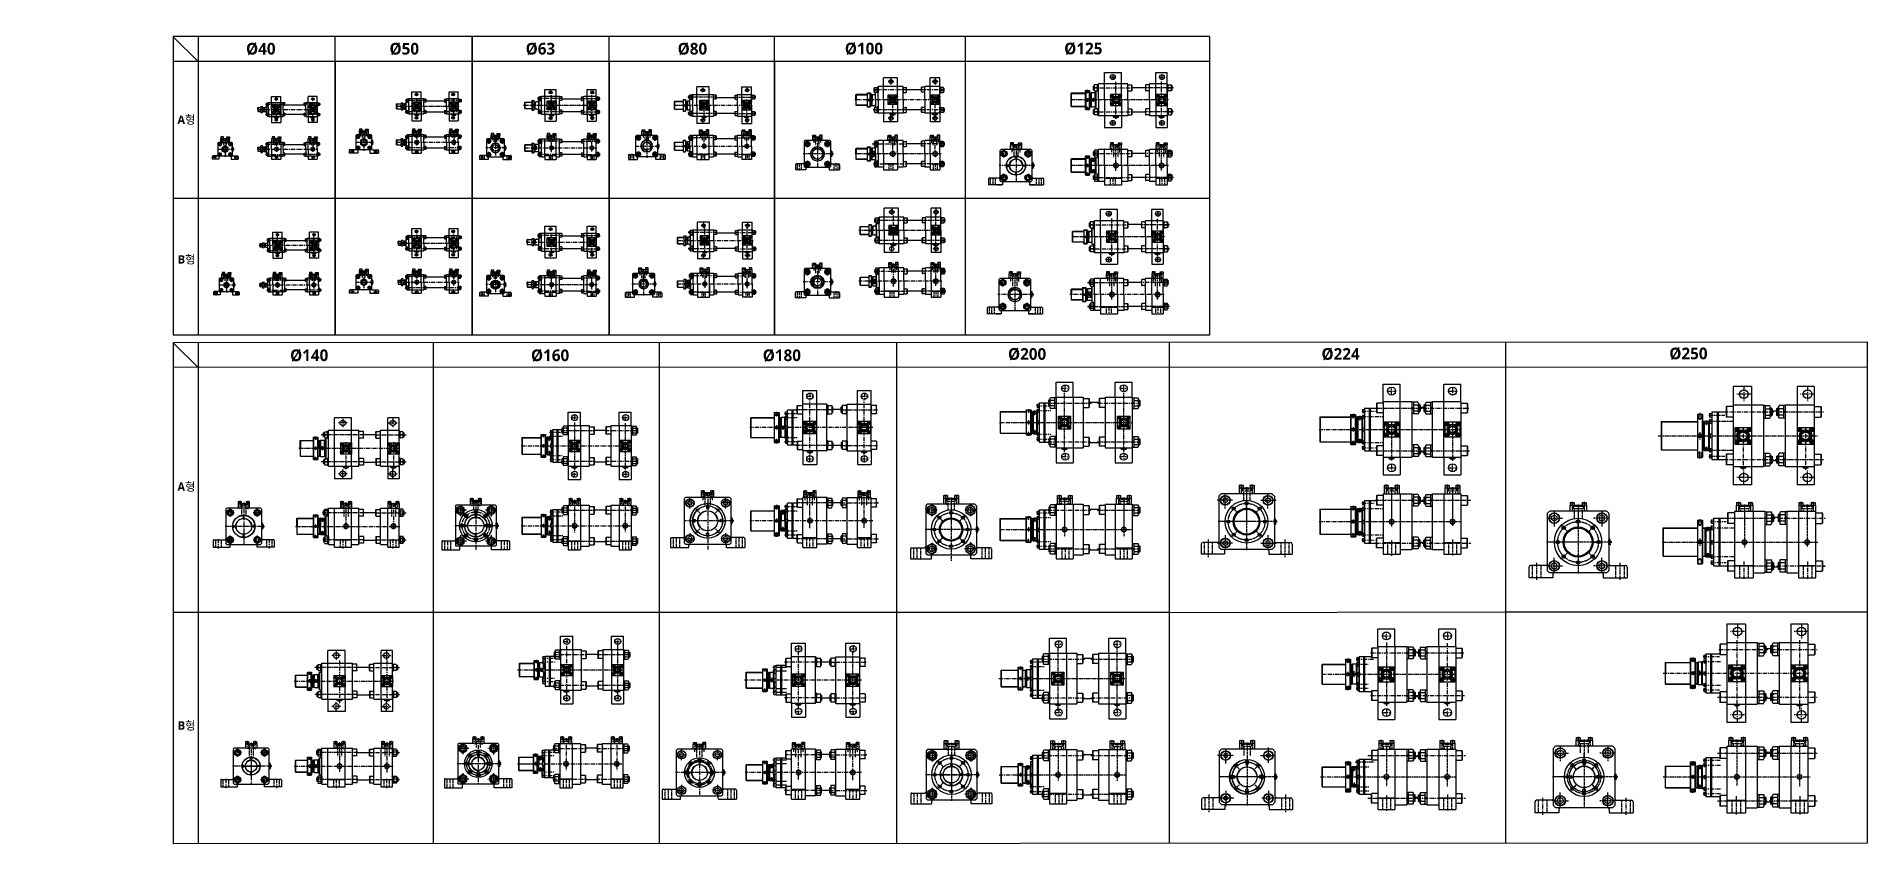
# Model space of a CAD drawing. Extents: x -819 to 10154, y 0 to 4840.
import ezdxf

# ---------------------------------------------------------------- set-up
doc = ezdxf.new("R2010")
doc.units = 0
doc.header["$LTSCALE"] = 10
doc.header["$MEASUREMENT"] = 0
for name, pattern in [('CENTER', [2, 1.25, -0.25, 0.25, -0.25]), ('CENTERX2', [4, 2.5, -0.5, 0.5, -0.5]), ('HIDDEN', [0.375, 0.25, -0.125]), ('HIDDENX2', [0.75, 0.5, -0.25])]:
    doc.linetypes.add(name, pattern=pattern)
doc.layers.get('0').update_dxf_attribs({"linetype": 'CONTINUOUS'})
doc.layers.get('DEFPOINTS').update_dxf_attribs({"linetype": 'CONTINUOUS'})
for name, color, linetype in [('BOM-UDEF', 3, 'CONTINUOUS'), ('CEN', 1, 'CENTERX2'), ('CENTER', 1, 'CENTER'), ('DIM', 2, 'CONTINUOUS'), ('HID', 2, 'HIDDENX2'), ('HIDDEN', 2, 'HIDDEN'), ('ML', 7, 'CONTINUOUS')]:
    doc.layers.add(name, color=color, linetype=linetype)
doc.styles.add('GHS', font='romans', dxfattribs={"bigfont": 'ghs'})
doc.styles.add('문자', font='romans.shx')

msp = doc.modelspace()

# ---------------------------------------------------------------- texts
at = {"attachment_point": 1, "style": '문자'}
for s, width, gutter_width, heights, insert, char_height in [('{\\fMalgun Gothic|b1|i0|c129|p50;%%C40}', 124.53, 16, [-75.6], (436, 4802), 70), ('{\\fMalgun Gothic|b1|i0|c129|p50;%%C50}', 124.53, 16, [-75.6], (1296, 4802), 70), ('{\\fMalgun Gothic|b1|i0|c129|p50;%%C63}', 124.53, 16, [-75.6], (2112, 4802), 70), ('{\\fMalgun Gothic|b1|i0|c129|p50;%%C80}', 124.53, 16, [-75.6], (3023, 4802), 70), ('{\\fMalgun Gothic|b1|i0|c129|p50;%%C100}', 124.53, 16, [-75.6], (4025, 4803), 70), ('{\\fMalgun Gothic|b1|i0|c129|p50;%%C125}', 124.53, 16, [-75.6], (5340, 4803), 70), ('{\\fMalgun Gothic|b1|i0|c129|p50;A형}', 655.38, 160, [-66.4], (25, 4366), 50), ('{\\fMalgun Gothic|b1|i0|c129|p50;B형}', 655.38, 160, [-66.4], (27, 3528), 50), ('{\\fMalgun Gothic|b1|i0|c129|p50;%%C140}', 124.53, 16, [-75.6], (700, 2963), 70), ('{\\fMalgun Gothic|b1|i0|c129|p50;%%C160}', 124.53, 16, [-75.6], (2144, 2963), 70), ('{\\fMalgun Gothic|b1|i0|c129|p50;%%C180}', 124.53, 16, [-75.6], (3533, 2963), 70), ('{\\fMalgun Gothic|b1|i0|c129|p50;%%C200}', 124.53, 16, [-75.6], (5003, 2971), 70), ('{\\fMalgun Gothic|b1|i0|c129|p50;%%C224}', 124.53, 16, [-75.6], (6882, 2971), 70), ('{\\fMalgun Gothic|b1|i0|c129|p50;%%C250}', 124.53, 16, [-75.6], (8967, 2974), 70), ('{\\fMalgun Gothic|b1|i0|c129|p50;A형}', 655.38, 160, [-66.4], (25, 2165), 50), ('{\\fMalgun Gothic|b1|i0|c129|p50;B형}', 655.38, 160, [-66.4], (27, 732), 50)]:
    msp.add_mtext_dynamic_manual_height_columns(s, width=width, gutter_width=gutter_width, heights=heights, dxfattribs=dict(at, insert=insert, char_height=char_height))
at = {"insert": (9803, 2195), "char_height": 3, "attachment_point": 4, "style": 'GHS'}
msp.add_mtext('\\A1;{\\C4;2-\\Fromans,ghs|c129;SSA20}', dxfattribs=at)
at = {"layer": 'ML', "color": 2, "insert": (-819, 74), "char_height": 3, "attachment_point": 7, "style": 'GHS'}
msp.add_mtext('\\A1;', dxfattribs=at)

# ---------------------------------------------------------------- linework, layer by layer
for p, q in [((0, 4840), (0, 3048)), ((6210, 4840), (0, 4840)), ((0, 4839), (150, 4690)), ((150, 4840), (150, 3869)), ((150, 4840), (150, 3048)), ((971, 3048), (971, 4840)), ((1792, 3048), (1792, 4840)), ((1792, 4840), (1792, 3048)), ((2613, 3048), (2613, 4840)), ((3603, 3048), (3603, 4840)), ((4749, 3048), (4749, 4840)), ((6210, 4840), (6210, 3048)), ((971, 4690), (0, 4690)), ((2613, 4690), (971, 4690)), ((971, 4690), (971, 3048)), ((2613, 3048), (2613, 4690)), ((3603, 4690), (2613, 4690)), ((2613, 4690), (2613, 3048)), ((6210, 4690), (3603, 4690)), ((3603, 4690), (3603, 3048)), ((615, 4351), (615, 4353)), ((615, 4351), (615, 4350)), ((615, 4351), (621, 4351)), ((615, 4350), (620, 4350)), ((621, 4351), (620, 4350)), ((621, 4351), (621, 4353)), ((833, 4351), (833, 4353)), ((833, 4351), (833, 4350)), ((833, 4351), (839, 4351)), ((833, 4350), (838, 4350)), ((839, 4351), (838, 4350)), ((839, 4351), (839, 4353)), ((1457, 4365), (1462, 4365)), ((1462, 4366), (1462, 4365)), ((1678, 4366), (1679, 4365)), ((1678, 4366), (1684, 4366)), ((1679, 4365), (1684, 4365)), ((1684, 4366), (1684, 4365)), ((2265, 4363), (2270, 4363)), ((2270, 4364), (2270, 4363)), ((2506, 4363), (2511, 4363)), ((2511, 4364), (2511, 4363)), ((3179, 4352), (3184, 4352)), ((3185, 4353), (3184, 4352)), ((3434, 4352), (3439, 4352)), ((3440, 4353), (3439, 4352)), ((1198, 4208), (1195, 4208)), ((1198, 4202), (1195, 4202)), ((1198, 4203), (1198, 4208)), ((1198, 4202), (1198, 4208)), ((1198, 4208), (1198, 4208)), ((1198, 4202), (1198, 4203)), ((1995, 4175), (1993, 4175)), ((1995, 4169), (1995, 4175)), ((1995, 4175), (1996, 4175)), ((1996, 4170), (1996, 4175)), ((2912, 4186), (2910, 4186)), ((2912, 4180), (2910, 4180)), ((2912, 4180), (2912, 4186)), ((2912, 4186), (2913, 4185)), ((2912, 4180), (2913, 4180)), ((2913, 4180), (2913, 4185)), ((362, 4167), (359, 4167)), ((362, 4161), (359, 4161)), ((362, 4162), (362, 4167)), ((362, 4161), (362, 4167)), ((362, 4167), (362, 4167)), ((362, 4161), (362, 4162)), ((1995, 4169), (1993, 4169)), ((1995, 4169), (1996, 4170)), ((6210, 3869), (0, 3869)), ((622, 3537), (622, 3539)), ((622, 3537), (623, 3536)), ((622, 3537), (628, 3537)), ((623, 3536), (628, 3536)), ((628, 3537), (628, 3539)), ((628, 3537), (628, 3536)), ((840, 3537), (840, 3539)), ((840, 3537), (841, 3536)), ((840, 3537), (846, 3537)), ((841, 3536), (846, 3536)), ((846, 3537), (846, 3539)), ((846, 3537), (846, 3536)), ((1456, 3545), (1456, 3548)), ((1456, 3545), (1457, 3545)), ((1456, 3545), (1462, 3545)), ((1457, 3545), (1462, 3545)), ((1462, 3545), (1462, 3548)), ((1462, 3545), (1462, 3545)), ((1678, 3545), (1678, 3548)), ((1678, 3545), (1679, 3545)), ((1678, 3545), (1684, 3545)), ((1679, 3545), (1684, 3545)), ((1684, 3545), (1684, 3548)), ((1684, 3545), (1684, 3545)), ((2264, 3543), (2264, 3546)), ((2264, 3543), (2265, 3543)), ((2264, 3543), (2270, 3543)), ((2265, 3543), (2270, 3543)), ((2270, 3543), (2270, 3546)), ((2270, 3543), (2270, 3543)), ((2505, 3543), (2505, 3546)), ((2505, 3543), (2506, 3543)), ((2505, 3543), (2511, 3543)), ((2506, 3543), (2511, 3543)), ((2511, 3543), (2511, 3546)), ((2511, 3543), (2511, 3543)), ((3182, 3541), (3182, 3544)), ((3182, 3541), (3183, 3541)), ((3182, 3541), (3188, 3541)), ((3183, 3541), (3188, 3541)), ((3188, 3541), (3188, 3544)), ((3188, 3541), (3188, 3541)), ((3437, 3541), (3437, 3544)), ((3437, 3541), (3438, 3541)), ((3437, 3541), (3443, 3541)), ((3438, 3541), (3443, 3541)), ((3443, 3541), (3443, 3544)), ((3443, 3541), (3443, 3541)), ((370, 3353), (367, 3353)), ((370, 3347), (367, 3347)), ((370, 3348), (370, 3353)), ((370, 3347), (370, 3353)), ((370, 3353), (370, 3353)), ((370, 3347), (370, 3348)), ((1198, 3369), (1195, 3369)), ((1198, 3363), (1195, 3363)), ((1198, 3364), (1198, 3369)), ((1198, 3363), (1198, 3369)), ((1198, 3369), (1198, 3369)), ((1198, 3363), (1198, 3364)), ((1995, 3355), (1993, 3355)), ((1995, 3349), (1993, 3349)), ((1995, 3349), (1995, 3355)), ((1995, 3355), (1996, 3354)), ((1995, 3349), (1996, 3349)), ((1996, 3349), (1996, 3354)), ((2894, 3359), (2891, 3359)), ((2894, 3353), (2891, 3353)), ((2894, 3353), (2894, 3359)), ((2894, 3359), (2894, 3358)), ((2894, 3353), (2894, 3358)), ((2894, 3353), (2894, 3353)), ((6210, 3048), (0, 3048)), ((10154, 3006), (0, 3003)), ((0, 3003), (0, 0)), ((150, 2854), (0, 3003)), ((150, 3003), (150, 0)), ((1559, 0), (1559, 3003)), ((2914, 0), (2914, 3003)), ((4336, 0), (4336, 3003)), ((5969, 3003), (5969, 0)), ((7985, 3006), (7985, 3)), ((10154, 3), (10154, 3006)), ((10154, 2857), (0, 2854)), ((5969, 1386), (0, 1386)), ((5969, 1386), (7985, 1389)), ((7985, 1389), (10154, 1389)), ((0, 0), (10154, 3))]:
    msp.add_line(p, q)
at = {"color": 7, "linetype": 'Continuous'}
for p, q in [((605, 4354), (605, 4359)), ((605, 4359), (618, 4359)), ((606, 4361), (630, 4361)), ((606, 4359), (606, 4361)), ((608, 4353), (627, 4353)), ((611, 4354), (611, 4359)), ((618, 4361), (625, 4361)), ((618, 4359), (630, 4359)), ((624, 4354), (624, 4359)), ((630, 4359), (630, 4361)), ((630, 4354), (630, 4359)), ((823, 4354), (823, 4359)), ((823, 4359), (836, 4359)), ((824, 4361), (848, 4361)), ((824, 4359), (824, 4361)), ((826, 4353), (845, 4353)), ((829, 4354), (829, 4359)), ((836, 4361), (843, 4361)), ((836, 4359), (848, 4359)), ((842, 4354), (842, 4359)), ((848, 4359), (848, 4361)), ((848, 4354), (848, 4359)), ((1447, 4376), (1471, 4376)), ((1447, 4374), (1447, 4376)), ((1447, 4369), (1447, 4374)), ((1447, 4374), (1459, 4374)), ((1450, 4368), (1469, 4368)), ((1453, 4369), (1453, 4374)), ((1456, 4366), (1456, 4368)), ((1456, 4366), (1457, 4365)), ((1456, 4366), (1462, 4366)), ((1459, 4376), (1467, 4376)), ((1459, 4374), (1472, 4374)), ((1462, 4366), (1462, 4368)), ((1466, 4369), (1466, 4374)), ((1471, 4374), (1471, 4376)), ((1472, 4369), (1472, 4374)), ((1669, 4376), (1693, 4376)), ((1669, 4374), (1669, 4376)), ((1669, 4369), (1669, 4374)), ((1669, 4374), (1681, 4374)), ((1672, 4368), (1691, 4368)), ((1675, 4369), (1675, 4374)), ((1678, 4366), (1678, 4368)), ((1681, 4376), (1689, 4376)), ((1681, 4374), (1694, 4374)), ((1684, 4366), (1684, 4368)), ((1688, 4369), (1688, 4374)), ((1693, 4374), (1693, 4376)), ((1694, 4369), (1694, 4374)), ((2255, 4374), (2279, 4374)), ((2255, 4372), (2255, 4374)), ((2255, 4367), (2255, 4372)), ((2255, 4372), (2267, 4372)), ((2258, 4366), (2277, 4366)), ((2261, 4367), (2261, 4372)), ((2264, 4364), (2264, 4366)), ((2264, 4364), (2265, 4363)), ((2264, 4364), (2270, 4364)), ((2267, 4374), (2275, 4374)), ((2267, 4372), (2280, 4372)), ((2270, 4364), (2270, 4366)), ((2274, 4367), (2274, 4372)), ((2279, 4372), (2279, 4374)), ((2280, 4367), (2280, 4372)), ((2496, 4374), (2520, 4374)), ((2496, 4372), (2496, 4374)), ((2496, 4367), (2496, 4372)), ((2496, 4372), (2508, 4372)), ((2499, 4366), (2518, 4366)), ((2502, 4367), (2502, 4372)), ((2505, 4364), (2505, 4366)), ((2505, 4364), (2506, 4363)), ((2505, 4364), (2511, 4364)), ((2508, 4374), (2516, 4374)), ((2508, 4372), (2521, 4372)), ((2511, 4364), (2511, 4366)), ((2515, 4367), (2515, 4372)), ((2520, 4372), (2520, 4374)), ((2521, 4367), (2521, 4372)), ((3169, 4356), (3169, 4361)), ((3169, 4361), (3182, 4361)), ((3170, 4363), (3194, 4363)), ((3170, 4361), (3170, 4363)), ((3172, 4355), (3191, 4355)), ((3175, 4356), (3175, 4361)), ((3179, 4353), (3179, 4355)), ((3179, 4353), (3179, 4352)), ((3179, 4353), (3185, 4353)), ((3182, 4363), (3189, 4363)), ((3182, 4361), (3194, 4361)), ((3185, 4353), (3185, 4355)), ((3188, 4356), (3188, 4361)), ((3194, 4361), (3194, 4363)), ((3194, 4356), (3194, 4361)), ((3424, 4356), (3424, 4361)), ((3424, 4361), (3437, 4361)), ((3425, 4363), (3449, 4363)), ((3425, 4361), (3425, 4363)), ((3427, 4355), (3446, 4355)), ((3430, 4356), (3430, 4361)), ((3434, 4353), (3434, 4355)), ((3434, 4353), (3434, 4352)), ((3434, 4353), (3440, 4353)), ((3437, 4363), (3444, 4363)), ((3437, 4361), (3449, 4361)), ((3440, 4353), (3440, 4355)), ((3443, 4356), (3443, 4361)), ((3449, 4361), (3449, 4363)), ((3449, 4356), (3449, 4361)), ((4296, 4373), (4296, 4378)), ((4296, 4378), (4302, 4378)), ((4297, 4378), (4297, 4380)), ((4297, 4380), (4326, 4380)), ((4299, 4372), (4324, 4372)), ((4302, 4378), (4327, 4378)), ((4304, 4373), (4304, 4378)), ((4308, 4368), (4308, 4372)), ((4308, 4372), (4308, 4372)), ((4308, 4368), (4308, 4367)), ((4316, 4368), (4308, 4368)), ((4308, 4367), (4315, 4367)), ((4316, 4368), (4315, 4367)), ((4316, 4368), (4316, 4372)), ((4319, 4373), (4319, 4378)), ((4326, 4378), (4326, 4380)), ((4327, 4373), (4327, 4378)), ((4550, 4373), (4550, 4378)), ((4550, 4378), (4556, 4378)), ((4551, 4378), (4551, 4380)), ((4551, 4380), (4580, 4380)), ((4553, 4372), (4578, 4372)), ((4556, 4378), (4581, 4378)), ((4558, 4373), (4558, 4378)), ((4562, 4368), (4562, 4372)), ((4562, 4372), (4562, 4372)), ((4562, 4368), (4562, 4367)), ((4570, 4368), (4562, 4368)), ((4562, 4367), (4569, 4367)), ((4570, 4368), (4569, 4367)), ((4570, 4368), (4570, 4372)), ((4573, 4373), (4573, 4378)), ((4580, 4378), (4580, 4380)), ((4581, 4373), (4581, 4378)), ((5635, 4357), (5635, 4362)), ((5635, 4362), (5641, 4362)), ((5636, 4362), (5636, 4364)), ((5636, 4364), (5665, 4364)), ((5638, 4356), (5663, 4356)), ((5641, 4362), (5666, 4362)), ((5642, 4357), (5642, 4362)), ((5646, 4351), (5646, 4356)), ((5646, 4356), (5646, 4356)), ((5646, 4351), (5647, 4351)), ((5654, 4351), (5646, 4351)), ((5647, 4351), (5654, 4351)), ((5654, 4351), (5654, 4356)), ((5654, 4351), (5654, 4351)), ((5658, 4357), (5658, 4362)), ((5665, 4362), (5665, 4364)), ((5666, 4357), (5666, 4362)), ((5909, 4357), (5909, 4362)), ((5909, 4362), (5915, 4362)), ((5910, 4362), (5910, 4364)), ((5910, 4364), (5939, 4364)), ((5912, 4356), (5937, 4356)), ((5915, 4362), (5940, 4362)), ((5916, 4357), (5916, 4362)), ((5920, 4351), (5920, 4356)), ((5920, 4356), (5920, 4356)), ((5920, 4351), (5921, 4351)), ((5928, 4351), (5920, 4351)), ((5921, 4351), (5928, 4351)), ((5928, 4351), (5928, 4356)), ((5928, 4351), (5928, 4351)), ((5932, 4357), (5932, 4362)), ((5939, 4362), (5939, 4364)), ((5940, 4357), (5940, 4362)), ((352, 4152), (352, 4176)), ((354, 4176), (352, 4176)), ((358, 4177), (354, 4177)), ((354, 4164), (354, 4177)), ((358, 4171), (354, 4171)), ((359, 4155), (359, 4174)), ((1188, 4193), (1188, 4217)), ((1190, 4217), (1188, 4217)), ((1190, 4193), (1188, 4193)), ((1194, 4218), (1190, 4218)), ((1190, 4205), (1190, 4218)), ((1194, 4212), (1190, 4212)), ((1190, 4193), (1190, 4205)), ((1194, 4199), (1190, 4199)), ((1194, 4193), (1190, 4193)), ((1195, 4196), (1195, 4215)), ((1985, 4160), (1985, 4184)), ((1987, 4184), (1985, 4184)), ((1992, 4185), (1987, 4185)), ((1987, 4172), (1987, 4185)), ((1992, 4179), (1987, 4179)), ((1987, 4160), (1987, 4172)), ((1993, 4163), (1993, 4182)), ((2903, 4171), (2903, 4195)), ((2905, 4195), (2903, 4195)), ((2905, 4171), (2903, 4171)), ((2909, 4195), (2905, 4195)), ((2905, 4183), (2905, 4195)), ((2909, 4189), (2905, 4189)), ((2905, 4170), (2905, 4183)), ((2909, 4176), (2905, 4176)), ((2909, 4170), (2905, 4170)), ((2910, 4173), (2910, 4192)), ((354, 4152), (352, 4152)), ((354, 4152), (354, 4164)), ((358, 4158), (354, 4158)), ((358, 4152), (354, 4152)), ((1987, 4160), (1985, 4160)), ((1992, 4166), (1987, 4166)), ((1992, 4160), (1987, 4160)), ((3941, 4122), (3941, 4151)), ((3943, 4151), (3941, 4151)), ((3943, 4122), (3941, 4122)), ((3948, 4152), (3943, 4152)), ((3943, 4127), (3943, 4152)), ((3948, 4144), (3943, 4144)), ((3948, 4128), (3943, 4128)), ((3943, 4121), (3943, 4127)), ((3948, 4121), (3943, 4121)), ((3949, 4124), (3949, 4149)), ((3954, 4140), (3949, 4140)), ((3954, 4132), (3949, 4132)), ((3949, 4132), (3949, 4132)), ((3954, 4133), (3954, 4140)), ((3954, 4140), (3954, 4140)), ((3954, 4140), (3954, 4132)), ((3954, 4132), (3954, 4133)), ((5147, 4052), (5147, 4081)), ((5149, 4081), (5147, 4081)), ((5154, 4082), (5149, 4082)), ((5149, 4057), (5149, 4082)), ((5154, 4074), (5149, 4074)), ((5155, 4054), (5155, 4079)), ((5160, 4070), (5155, 4070)), ((5160, 4062), (5155, 4062)), ((5155, 4062), (5155, 4062)), ((5160, 4063), (5160, 4070)), ((5160, 4070), (5160, 4070)), ((5160, 4070), (5160, 4062)), ((5160, 4062), (5160, 4063)), ((5149, 4052), (5147, 4052)), ((5154, 4058), (5149, 4058)), ((5149, 4051), (5149, 4057)), ((5154, 4051), (5149, 4051)), ((613, 3546), (637, 3546)), ((613, 3544), (613, 3546)), ((613, 3540), (613, 3544)), ((613, 3544), (625, 3544)), ((616, 3539), (635, 3539)), ((619, 3540), (619, 3544)), ((625, 3546), (633, 3546)), ((625, 3544), (638, 3544)), ((632, 3540), (632, 3544)), ((637, 3544), (637, 3546)), ((638, 3540), (638, 3544)), ((831, 3546), (855, 3546)), ((831, 3544), (831, 3546)), ((831, 3540), (831, 3544)), ((831, 3544), (843, 3544)), ((834, 3539), (853, 3539)), ((837, 3540), (837, 3544)), ((843, 3546), (851, 3546)), ((843, 3544), (856, 3544)), ((850, 3540), (850, 3544)), ((855, 3544), (855, 3546)), ((856, 3540), (856, 3544)), ((1447, 3555), (1471, 3555)), ((1447, 3553), (1447, 3555)), ((1447, 3549), (1447, 3553)), ((1447, 3553), (1459, 3553)), ((1450, 3548), (1469, 3548)), ((1453, 3549), (1453, 3553)), ((1459, 3555), (1467, 3555)), ((1459, 3553), (1472, 3553)), ((1466, 3549), (1466, 3553)), ((1471, 3553), (1471, 3555)), ((1472, 3549), (1472, 3553)), ((1669, 3555), (1693, 3555)), ((1669, 3553), (1669, 3555)), ((1669, 3549), (1669, 3553)), ((1669, 3553), (1681, 3553)), ((1672, 3548), (1691, 3548)), ((1675, 3549), (1675, 3553)), ((1681, 3555), (1689, 3555)), ((1681, 3553), (1694, 3553)), ((1688, 3549), (1688, 3553)), ((1693, 3553), (1693, 3555)), ((1694, 3549), (1694, 3553)), ((2255, 3553), (2279, 3553)), ((2255, 3551), (2255, 3553)), ((2255, 3547), (2255, 3551)), ((2255, 3551), (2267, 3551)), ((2258, 3546), (2277, 3546)), ((2261, 3547), (2261, 3551)), ((2267, 3553), (2275, 3553)), ((2267, 3551), (2280, 3551)), ((2274, 3547), (2274, 3551)), ((2279, 3551), (2279, 3553)), ((2280, 3547), (2280, 3551)), ((2496, 3553), (2520, 3553)), ((2496, 3551), (2496, 3553)), ((2496, 3547), (2496, 3551)), ((2496, 3551), (2508, 3551)), ((2499, 3546), (2518, 3546)), ((2502, 3547), (2502, 3551)), ((2508, 3553), (2516, 3553)), ((2508, 3551), (2521, 3551)), ((2515, 3547), (2515, 3551)), ((2520, 3551), (2520, 3553)), ((2521, 3547), (2521, 3551)), ((3173, 3551), (3197, 3551)), ((3173, 3549), (3173, 3551)), ((3173, 3545), (3173, 3549)), ((3173, 3549), (3185, 3549)), ((3176, 3544), (3195, 3544)), ((3179, 3545), (3179, 3549)), ((3185, 3551), (3193, 3551)), ((3185, 3549), (3198, 3549)), ((3192, 3545), (3192, 3549)), ((3197, 3549), (3197, 3551)), ((3198, 3545), (3198, 3549)), ((3428, 3551), (3452, 3551)), ((3428, 3549), (3428, 3551)), ((3428, 3545), (3428, 3549)), ((3428, 3549), (3440, 3549)), ((3431, 3544), (3450, 3544)), ((3434, 3545), (3434, 3549)), ((3440, 3551), (3448, 3551)), ((3440, 3549), (3453, 3549)), ((3447, 3545), (3447, 3549)), ((3452, 3549), (3452, 3551)), ((3453, 3545), (3453, 3549)), ((4301, 3590), (4301, 3595)), ((4301, 3595), (4308, 3595)), ((4302, 3595), (4302, 3597)), ((4302, 3597), (4331, 3597)), ((4304, 3589), (4329, 3589)), ((4308, 3595), (4332, 3595)), ((4309, 3590), (4309, 3595)), ((4313, 3590), (4313, 3590)), ((4313, 3585), (4313, 3589)), ((4313, 3585), (4313, 3584)), ((4321, 3585), (4313, 3585)), ((4313, 3584), (4320, 3584)), ((4321, 3585), (4320, 3584)), ((4321, 3585), (4321, 3589)), ((4325, 3590), (4325, 3595)), ((4331, 3595), (4331, 3597)), ((4332, 3590), (4332, 3595)), ((4555, 3590), (4555, 3595)), ((4555, 3595), (4562, 3595)), ((4556, 3595), (4556, 3597)), ((4556, 3597), (4585, 3597)), ((4558, 3589), (4583, 3589)), ((4562, 3595), (4586, 3595)), ((4563, 3590), (4563, 3595)), ((4567, 3590), (4567, 3590)), ((4567, 3585), (4567, 3589)), ((4567, 3585), (4567, 3584)), ((4575, 3585), (4567, 3585)), ((4567, 3584), (4574, 3584)), ((4575, 3585), (4574, 3584)), ((4575, 3585), (4575, 3589)), ((4579, 3590), (4579, 3595)), ((4585, 3595), (4585, 3597)), ((4586, 3590), (4586, 3595)), ((5610, 3536), (5610, 3541)), ((5610, 3541), (5617, 3541)), ((5611, 3541), (5611, 3543)), ((5611, 3543), (5641, 3543)), ((5614, 3535), (5638, 3535)), ((5617, 3541), (5642, 3541)), ((5618, 3536), (5618, 3541)), ((5622, 3536), (5622, 3536)), ((5622, 3531), (5622, 3535)), ((5622, 3531), (5623, 3530)), ((5630, 3531), (5622, 3531)), ((5623, 3530), (5630, 3530)), ((5630, 3531), (5630, 3535)), ((5630, 3531), (5630, 3530)), ((5634, 3536), (5634, 3541)), ((5641, 3541), (5641, 3543)), ((5642, 3536), (5642, 3541)), ((5884, 3536), (5884, 3541)), ((5884, 3541), (5891, 3541)), ((5885, 3541), (5885, 3543)), ((5885, 3543), (5915, 3543)), ((5888, 3535), (5912, 3535)), ((5891, 3541), (5916, 3541)), ((5892, 3536), (5892, 3541)), ((5896, 3536), (5896, 3536)), ((5896, 3531), (5896, 3535)), ((5896, 3531), (5897, 3530)), ((5904, 3531), (5896, 3531)), ((5897, 3530), (5904, 3530)), ((5904, 3531), (5904, 3535)), ((5904, 3531), (5904, 3530)), ((5908, 3536), (5908, 3541)), ((5915, 3541), (5915, 3543)), ((5916, 3536), (5916, 3541)), ((360, 3338), (360, 3362)), ((362, 3362), (360, 3362)), ((362, 3338), (360, 3338)), ((366, 3363), (362, 3363)), ((362, 3350), (362, 3363)), ((366, 3356), (362, 3356)), ((362, 3337), (362, 3350)), ((366, 3344), (362, 3344)), ((366, 3337), (362, 3337)), ((367, 3341), (367, 3360)), ((1188, 3354), (1188, 3378)), ((1190, 3378), (1188, 3378)), ((1190, 3354), (1188, 3354)), ((1194, 3379), (1190, 3379)), ((1190, 3366), (1190, 3379)), ((1194, 3373), (1190, 3373)), ((1190, 3354), (1190, 3366)), ((1194, 3360), (1190, 3360)), ((1194, 3354), (1190, 3354)), ((1195, 3357), (1195, 3376)), ((1985, 3340), (1985, 3364)), ((1987, 3364), (1985, 3364)), ((1987, 3340), (1985, 3340)), ((1992, 3365), (1987, 3365)), ((1987, 3352), (1987, 3365)), ((1992, 3358), (1987, 3358)), ((1987, 3339), (1987, 3352)), ((1992, 3346), (1987, 3346)), ((1992, 3339), (1987, 3339)), ((1993, 3342), (1993, 3361)), ((2884, 3344), (2884, 3368)), ((2886, 3368), (2884, 3368)), ((2886, 3344), (2884, 3344)), ((2890, 3369), (2886, 3369)), ((2886, 3356), (2886, 3369)), ((2890, 3362), (2886, 3362)), ((2886, 3343), (2886, 3356)), ((2890, 3350), (2886, 3350)), ((2890, 3343), (2886, 3343)), ((2891, 3346), (2891, 3366)), ((3941, 3354), (3941, 3383)), ((3943, 3383), (3941, 3383)), ((3943, 3354), (3941, 3354)), ((3948, 3384), (3943, 3384)), ((3943, 3359), (3943, 3384)), ((3948, 3376), (3943, 3376)), ((3948, 3361), (3943, 3361)), ((3943, 3353), (3943, 3359)), ((3948, 3353), (3943, 3353)), ((3948, 3364), (3948, 3364)), ((3949, 3356), (3949, 3381)), ((3953, 3372), (3949, 3372)), ((3953, 3364), (3949, 3364)), ((3953, 3372), (3954, 3372)), ((3953, 3372), (3953, 3364)), ((3953, 3364), (3954, 3365)), ((3954, 3365), (3954, 3372)), ((5140, 3278), (5140, 3307)), ((5142, 3307), (5140, 3307)), ((5147, 3308), (5142, 3308)), ((5142, 3283), (5142, 3308)), ((5147, 3300), (5142, 3300)), ((5148, 3280), (5148, 3305)), ((5153, 3296), (5148, 3296)), ((5153, 3289), (5153, 3296)), ((5153, 3296), (5153, 3296)), ((5153, 3296), (5153, 3288)), ((5142, 3278), (5140, 3278)), ((5147, 3284), (5142, 3284)), ((5142, 3277), (5142, 3283)), ((5147, 3277), (5142, 3277)), ((5153, 3288), (5148, 3288)), ((5148, 3288), (5148, 3288)), ((5153, 3288), (5153, 3289)), ((3801, 2347), (3801, 2352)), ((3801, 2352), (3807, 2352)), ((3802, 2352), (3802, 2354)), ((3802, 2354), (3831, 2354)), ((3804, 2346), (3829, 2346)), ((3807, 2352), (3832, 2352)), ((3809, 2347), (3809, 2352)), ((3812, 2342), (3812, 2346)), ((3812, 2346), (3812, 2346)), ((3812, 2342), (3813, 2341)), ((3820, 2342), (3812, 2342)), ((3813, 2341), (3820, 2341)), ((3820, 2342), (3820, 2346)), ((3820, 2342), (3820, 2341)), ((3824, 2347), (3824, 2352)), ((3831, 2352), (3831, 2354)), ((3832, 2347), (3832, 2352)), ((4126, 2347), (4126, 2352)), ((4126, 2352), (4132, 2352)), ((4127, 2352), (4127, 2354)), ((4127, 2354), (4156, 2354)), ((4129, 2346), (4154, 2346)), ((4132, 2352), (4157, 2352)), ((4134, 2347), (4134, 2352)), ((4137, 2342), (4137, 2346)), ((4137, 2346), (4137, 2346)), ((4137, 2342), (4138, 2341)), ((4145, 2342), (4137, 2342)), ((4138, 2341), (4145, 2341)), ((4145, 2342), (4145, 2346)), ((4145, 2342), (4145, 2341)), ((4149, 2347), (4149, 2352)), ((4156, 2352), (4156, 2354)), ((4157, 2347), (4157, 2352)), ((5327, 2366), (5327, 2371)), ((5327, 2371), (5333, 2371)), ((5328, 2371), (5328, 2373)), ((5328, 2373), (5357, 2373)), ((5330, 2365), (5355, 2365)), ((5333, 2371), (5358, 2371)), ((5334, 2366), (5334, 2371)), ((5338, 2360), (5338, 2365)), ((5338, 2365), (5338, 2365)), ((5338, 2360), (5339, 2360)), ((5346, 2360), (5338, 2360)), ((5339, 2360), (5346, 2360)), ((5346, 2360), (5346, 2365)), ((5346, 2360), (5346, 2360)), ((5350, 2366), (5350, 2371)), ((5357, 2371), (5357, 2373)), ((5358, 2366), (5358, 2371)), ((5682, 2366), (5682, 2371)), ((5682, 2371), (5688, 2371)), ((5683, 2371), (5683, 2373)), ((5683, 2373), (5712, 2373)), ((5685, 2365), (5710, 2365)), ((5688, 2371), (5713, 2371)), ((5689, 2366), (5689, 2371)), ((5693, 2360), (5693, 2365)), ((5693, 2365), (5693, 2365)), ((5693, 2360), (5694, 2360)), ((5701, 2360), (5693, 2360)), ((5694, 2360), (5701, 2360)), ((5701, 2360), (5701, 2365)), ((5701, 2360), (5701, 2360)), ((5705, 2366), (5705, 2371)), ((5712, 2371), (5712, 2373)), ((5713, 2366), (5713, 2371)), ((7287, 2309), (7287, 2314)), ((7287, 2314), (7293, 2314)), ((7288, 2314), (7288, 2316)), ((7288, 2316), (7317, 2316)), ((7290, 2308), (7315, 2308)), ((7293, 2314), (7318, 2314)), ((7295, 2309), (7295, 2314)), ((7298, 2303), (7298, 2308)), ((7298, 2308), (7298, 2308)), ((7306, 2303), (7306, 2308)), ((7310, 2309), (7310, 2314)), ((7317, 2314), (7317, 2316)), ((7318, 2309), (7318, 2314)), ((7652, 2309), (7652, 2314)), ((7652, 2314), (7658, 2314)), ((7653, 2314), (7653, 2316)), ((7653, 2316), (7682, 2316)), ((7655, 2308), (7680, 2308)), ((7658, 2314), (7683, 2314)), ((7660, 2309), (7660, 2314)), ((7663, 2303), (7663, 2308)), ((7663, 2308), (7663, 2308)), ((7671, 2303), (7671, 2308)), ((7675, 2309), (7675, 2314)), ((7682, 2314), (7682, 2316)), ((7683, 2309), (7683, 2314)), ((1020, 2255), (1020, 2260)), ((1020, 2260), (1026, 2260)), ((1021, 2260), (1021, 2262)), ((1021, 2262), (1050, 2262)), ((1023, 2254), (1048, 2254)), ((1026, 2260), (1051, 2260)), ((1027, 2255), (1027, 2260)), ((1031, 2249), (1031, 2254)), ((1031, 2254), (1031, 2254)), ((1031, 2249), (1032, 2249)), ((1039, 2249), (1031, 2249)), ((1032, 2249), (1039, 2249)), ((1039, 2249), (1039, 2254)), ((1039, 2249), (1039, 2249)), ((1043, 2255), (1043, 2260)), ((1050, 2260), (1050, 2262)), ((1051, 2255), (1051, 2260)), ((1304, 2255), (1304, 2260)), ((1304, 2260), (1310, 2260)), ((1305, 2260), (1305, 2262)), ((1305, 2262), (1334, 2262)), ((1307, 2254), (1332, 2254)), ((1310, 2260), (1335, 2260)), ((1311, 2255), (1311, 2260)), ((1315, 2249), (1315, 2254)), ((1315, 2254), (1315, 2254)), ((1315, 2249), (1316, 2249)), ((1323, 2249), (1315, 2249)), ((1316, 2249), (1323, 2249)), ((1323, 2249), (1323, 2254)), ((1323, 2249), (1323, 2249)), ((1327, 2255), (1327, 2260)), ((1334, 2260), (1334, 2262)), ((1335, 2255), (1335, 2260)), ((2389, 2255), (2389, 2260)), ((2389, 2260), (2395, 2260)), ((2390, 2260), (2390, 2262)), ((2390, 2262), (2419, 2262)), ((2392, 2254), (2417, 2254)), ((2395, 2260), (2420, 2260)), ((2397, 2255), (2397, 2260)), ((2400, 2255), (2400, 2255)), ((2400, 2250), (2400, 2254)), ((2400, 2250), (2401, 2249)), ((2408, 2250), (2400, 2250)), ((2401, 2249), (2408, 2249)), ((2408, 2250), (2408, 2254)), ((2408, 2250), (2408, 2249)), ((2412, 2255), (2412, 2260)), ((2419, 2260), (2419, 2262)), ((2420, 2255), (2420, 2260)), ((2694, 2255), (2694, 2260)), ((2694, 2260), (2700, 2260)), ((2695, 2260), (2695, 2262)), ((2695, 2262), (2724, 2262)), ((2697, 2254), (2722, 2254)), ((2700, 2260), (2725, 2260)), ((2702, 2255), (2702, 2260)), ((2705, 2255), (2705, 2255)), ((2705, 2250), (2705, 2254)), ((2705, 2250), (2706, 2249)), ((2713, 2250), (2705, 2250)), ((2706, 2249), (2713, 2249)), ((2713, 2250), (2713, 2254)), ((2713, 2250), (2713, 2249)), ((2717, 2255), (2717, 2260)), ((2724, 2260), (2724, 2262)), ((2725, 2255), (2725, 2260)), ((7298, 2303), (7299, 2303)), ((7306, 2303), (7298, 2303)), ((7299, 2303), (7306, 2303)), ((7306, 2303), (7306, 2303)), ((7663, 2303), (7664, 2303)), ((7671, 2303), (7663, 2303)), ((7664, 2303), (7671, 2303)), ((7671, 2303), (7671, 2303)), ((9394, 2253), (9394, 2258)), ((9394, 2258), (9400, 2258)), ((9395, 2258), (9395, 2260)), ((9395, 2260), (9424, 2260)), ((9397, 2252), (9422, 2252)), ((9400, 2258), (9425, 2258)), ((9402, 2253), (9402, 2258)), ((9405, 2248), (9405, 2252)), ((9405, 2252), (9405, 2252)), ((9405, 2248), (9406, 2247)), ((9413, 2248), (9405, 2248)), ((9406, 2247), (9413, 2247)), ((9413, 2248), (9413, 2252)), ((9413, 2248), (9413, 2247)), ((9417, 2253), (9417, 2258)), ((9424, 2258), (9424, 2260)), ((9425, 2253), (9425, 2258)), ((9769, 2253), (9769, 2258)), ((9769, 2258), (9775, 2258)), ((9770, 2258), (9770, 2260)), ((9770, 2260), (9799, 2260)), ((9772, 2252), (9797, 2252)), ((9775, 2258), (9800, 2258)), ((9777, 2253), (9777, 2258)), ((9780, 2248), (9780, 2252)), ((9780, 2252), (9780, 2252)), ((9780, 2248), (9781, 2247)), ((9788, 2248), (9780, 2248)), ((9781, 2247), (9788, 2247)), ((9788, 2248), (9788, 2252)), ((9788, 2248), (9788, 2247)), ((9792, 2253), (9792, 2258)), ((9799, 2258), (9799, 2260)), ((9800, 2253), (9800, 2258)), ((530, 1888), (530, 1917)), ((532, 1917), (530, 1917)), ((532, 1888), (530, 1888)), ((537, 1918), (532, 1918)), ((532, 1893), (532, 1918)), ((537, 1910), (532, 1910)), ((537, 1895), (532, 1895)), ((532, 1887), (532, 1893)), ((537, 1887), (532, 1887)), ((538, 1890), (538, 1915)), ((542, 1906), (538, 1906)), ((542, 1898), (538, 1898)), ((538, 1898), (538, 1898)), ((542, 1906), (543, 1906)), ((542, 1906), (542, 1898)), ((542, 1898), (543, 1899)), ((543, 1899), (543, 1906)), ((1935, 1891), (1935, 1920)), ((1937, 1920), (1935, 1920)), ((1937, 1891), (1935, 1891)), ((1942, 1921), (1937, 1921)), ((1937, 1896), (1937, 1921)), ((1942, 1913), (1937, 1913)), ((1942, 1898), (1937, 1898)), ((1937, 1890), (1937, 1896)), ((1942, 1890), (1937, 1890)), ((1943, 1893), (1943, 1918)), ((1947, 1910), (1943, 1910)), ((1947, 1902), (1943, 1902)), ((1943, 1902), (1943, 1902)), ((1947, 1910), (1948, 1909)), ((1947, 1910), (1947, 1902)), ((1947, 1902), (1948, 1902)), ((1948, 1902), (1948, 1909)), ((3343, 1921), (3343, 1950)), ((3345, 1950), (3343, 1950)), ((3345, 1921), (3343, 1921)), ((3350, 1951), (3345, 1951)), ((3345, 1926), (3345, 1951)), ((3350, 1943), (3345, 1943)), ((3350, 1927), (3345, 1927)), ((3345, 1920), (3345, 1926)), ((3350, 1920), (3345, 1920)), ((3351, 1923), (3351, 1948)), ((3355, 1939), (3351, 1939)), ((3355, 1931), (3351, 1931)), ((3351, 1931), (3351, 1931)), ((3355, 1939), (3356, 1939)), ((3355, 1939), (3355, 1931)), ((3355, 1931), (3356, 1932)), ((3356, 1932), (3356, 1939)), ((4814, 1869), (4814, 1898)), ((4816, 1898), (4814, 1898)), ((4816, 1869), (4814, 1869)), ((4821, 1899), (4816, 1899)), ((4816, 1874), (4816, 1899)), ((4821, 1891), (4816, 1891)), ((4821, 1875), (4816, 1875)), ((4816, 1868), (4816, 1874)), ((4821, 1868), (4816, 1868)), ((4822, 1871), (4822, 1896)), ((4826, 1887), (4822, 1887)), ((4826, 1879), (4822, 1879)), ((4822, 1879), (4822, 1879)), ((4826, 1887), (4827, 1887)), ((4826, 1887), (4826, 1879)), ((4826, 1879), (4827, 1880)), ((4827, 1880), (4827, 1887)), ((6600, 1915), (6600, 1944)), ((6602, 1944), (6600, 1944)), ((6602, 1915), (6600, 1915)), ((6607, 1945), (6602, 1945)), ((6602, 1921), (6602, 1945)), ((6607, 1938), (6602, 1938)), ((6607, 1922), (6602, 1922)), ((6602, 1914), (6602, 1921)), ((6607, 1914), (6602, 1914)), ((6608, 1917), (6608, 1942)), ((6613, 1934), (6608, 1934)), ((6613, 1926), (6608, 1926)), ((6608, 1926), (6608, 1926)), ((6613, 1934), (6613, 1933)), ((6613, 1934), (6613, 1926)), ((6613, 1926), (6613, 1933)), ((6613, 1926), (6613, 1926)), ((8605, 1793), (8605, 1822)), ((8607, 1822), (8605, 1822)), ((8607, 1793), (8605, 1793)), ((8612, 1823), (8607, 1823)), ((8607, 1799), (8607, 1823)), ((8612, 1816), (8607, 1816)), ((8612, 1800), (8607, 1800)), ((8607, 1792), (8607, 1799)), ((8612, 1792), (8607, 1792)), ((8613, 1795), (8613, 1820)), ((8618, 1812), (8613, 1812)), ((8618, 1804), (8613, 1804)), ((8613, 1804), (8613, 1804)), ((8618, 1812), (8618, 1811)), ((8618, 1812), (8618, 1804)), ((8618, 1804), (8618, 1811)), ((8618, 1804), (8618, 1804)), ((2341, 912), (2341, 917)), ((2341, 917), (2348, 917)), ((2342, 917), (2342, 919)), ((2342, 919), (2372, 919)), ((2345, 911), (2369, 911)), ((2348, 917), (2373, 917)), ((2349, 912), (2349, 917)), ((2353, 906), (2353, 911)), ((2353, 911), (2353, 911)), ((2353, 906), (2360, 906)), ((2353, 906), (2353, 906)), ((2361, 906), (2353, 906)), ((2361, 906), (2360, 906)), ((2361, 906), (2361, 911)), ((2365, 912), (2365, 917)), ((2372, 917), (2372, 919)), ((2373, 912), (2373, 917)), ((2646, 912), (2646, 917)), ((2646, 917), (2653, 917)), ((2647, 917), (2647, 919)), ((2647, 919), (2677, 919)), ((2650, 911), (2674, 911)), ((2653, 917), (2678, 917)), ((2654, 912), (2654, 917)), ((2658, 906), (2658, 911)), ((2658, 911), (2658, 911)), ((2658, 906), (2665, 906)), ((2658, 906), (2658, 906)), ((2666, 906), (2658, 906)), ((2666, 906), (2665, 906)), ((2666, 906), (2666, 911)), ((2670, 912), (2670, 917)), ((2677, 917), (2677, 919)), ((2678, 912), (2678, 917)), ((981, 859), (981, 864)), ((981, 864), (987, 864)), ((982, 864), (982, 866)), ((982, 866), (1011, 866)), ((984, 858), (1009, 858)), ((987, 864), (1012, 864)), ((988, 859), (988, 864)), ((992, 859), (992, 859)), ((992, 854), (992, 858)), ((992, 854), (993, 853)), ((1000, 854), (992, 854)), ((993, 853), (1000, 853)), ((1000, 854), (1000, 858)), ((1000, 854), (1000, 853)), ((1004, 859), (1004, 864)), ((1011, 864), (1011, 866)), ((1012, 859), (1012, 864)), ((1265, 859), (1265, 864)), ((1265, 864), (1271, 864)), ((1266, 864), (1266, 866)), ((1266, 866), (1295, 866)), ((1268, 858), (1293, 858)), ((1271, 864), (1296, 864)), ((1272, 859), (1272, 864)), ((1276, 859), (1276, 859)), ((1276, 854), (1276, 858)), ((1276, 854), (1277, 853)), ((1284, 854), (1276, 854)), ((1277, 853), (1284, 853)), ((1284, 854), (1284, 858)), ((1284, 854), (1284, 853)), ((1288, 859), (1288, 864)), ((1295, 864), (1295, 866)), ((1296, 859), (1296, 864)), ((3732, 833), (3732, 838)), ((3732, 838), (3739, 838)), ((3733, 838), (3733, 840)), ((3733, 840), (3763, 840)), ((3736, 832), (3760, 832)), ((3739, 838), (3764, 838)), ((3740, 833), (3740, 838)), ((3744, 827), (3744, 832)), ((3744, 832), (3744, 832)), ((3744, 827), (3745, 827)), ((3752, 827), (3744, 827)), ((3745, 827), (3752, 827)), ((3752, 827), (3752, 832)), ((3752, 827), (3752, 827)), ((3756, 833), (3756, 838)), ((3763, 838), (3763, 840)), ((3764, 833), (3764, 838)), ((4057, 833), (4057, 838)), ((4057, 838), (4064, 838)), ((4058, 838), (4058, 840)), ((4058, 840), (4088, 840)), ((4061, 832), (4085, 832)), ((4064, 838), (4089, 838)), ((4065, 833), (4065, 838)), ((4069, 827), (4069, 832)), ((4069, 832), (4069, 832)), ((4069, 827), (4070, 827)), ((4077, 827), (4069, 827)), ((4070, 827), (4077, 827)), ((4077, 827), (4077, 832)), ((4077, 827), (4077, 827)), ((4081, 833), (4081, 838)), ((4088, 838), (4088, 840)), ((4089, 833), (4089, 838)), ((5287, 831), (5287, 836)), ((5287, 836), (5293, 836)), ((5288, 836), (5288, 838)), ((5288, 838), (5317, 838)), ((5290, 830), (5315, 830)), ((5293, 836), (5318, 836)), ((5295, 831), (5295, 836)), ((5299, 825), (5299, 830)), ((5299, 830), (5299, 830)), ((5299, 825), (5306, 825)), ((5299, 825), (5299, 825)), ((5307, 825), (5299, 825)), ((5307, 825), (5306, 825)), ((5307, 825), (5307, 830)), ((5310, 831), (5310, 836)), ((5317, 836), (5317, 838)), ((5318, 831), (5318, 836)), ((5642, 831), (5642, 836)), ((5642, 836), (5648, 836)), ((5643, 836), (5643, 838)), ((5643, 838), (5672, 838)), ((5645, 830), (5670, 830)), ((5648, 836), (5673, 836)), ((5650, 831), (5650, 836)), ((5654, 825), (5654, 830)), ((5654, 830), (5654, 830)), ((5654, 825), (5661, 825)), ((5654, 825), (5654, 825)), ((5662, 825), (5654, 825)), ((5662, 825), (5661, 825)), ((5662, 825), (5662, 830)), ((5665, 831), (5665, 836)), ((5672, 836), (5672, 838)), ((5673, 831), (5673, 836)), ((7255, 841), (7255, 846)), ((7255, 846), (7262, 846)), ((7256, 846), (7256, 848)), ((7256, 848), (7285, 848)), ((7258, 840), (7283, 840)), ((7262, 846), (7286, 846)), ((7263, 841), (7263, 846)), ((7267, 841), (7267, 841)), ((7267, 836), (7267, 840)), ((7267, 836), (7267, 835)), ((7275, 836), (7267, 836)), ((7267, 835), (7274, 835)), ((7275, 836), (7274, 835)), ((7275, 836), (7275, 840)), ((7279, 841), (7279, 846)), ((7285, 846), (7285, 848)), ((7286, 841), (7286, 846)), ((7620, 841), (7620, 846)), ((7620, 846), (7627, 846)), ((7621, 846), (7621, 848)), ((7621, 848), (7650, 848)), ((7623, 840), (7648, 840)), ((7627, 846), (7651, 846)), ((7628, 841), (7628, 846)), ((7632, 841), (7632, 841)), ((7632, 836), (7632, 840)), ((7632, 836), (7632, 835)), ((7640, 836), (7632, 836)), ((7632, 835), (7639, 835)), ((7640, 836), (7639, 835)), ((7640, 836), (7640, 840)), ((7644, 841), (7644, 846)), ((7650, 846), (7650, 848)), ((7651, 841), (7651, 846)), ((9357, 829), (9357, 834)), ((9357, 834), (9363, 834)), ((9358, 834), (9358, 836)), ((9358, 836), (9387, 836)), ((9360, 828), (9385, 828)), ((9363, 834), (9388, 834)), ((9365, 829), (9365, 834)), ((9368, 823), (9368, 828)), ((9368, 828), (9368, 828)), ((9368, 823), (9369, 823)), ((9376, 823), (9368, 823)), ((9369, 823), (9376, 823)), ((9376, 823), (9376, 828)), ((9376, 823), (9376, 823)), ((9380, 829), (9380, 834)), ((9387, 834), (9387, 836)), ((9388, 829), (9388, 834)), ((9732, 829), (9732, 834)), ((9732, 834), (9738, 834)), ((9733, 834), (9733, 836)), ((9733, 836), (9762, 836)), ((9735, 828), (9760, 828)), ((9738, 834), (9763, 834)), ((9740, 829), (9740, 834)), ((9743, 823), (9743, 828)), ((9743, 828), (9743, 828)), ((9743, 823), (9744, 823)), ((9751, 823), (9743, 823)), ((9744, 823), (9751, 823)), ((9751, 823), (9751, 828)), ((9751, 823), (9751, 823)), ((9755, 829), (9755, 834)), ((9762, 834), (9762, 836)), ((9763, 829), (9763, 834)), ((574, 449), (574, 478)), ((576, 478), (574, 478)), ((576, 449), (574, 449)), ((581, 479), (576, 479)), ((576, 454), (576, 479)), ((581, 471), (576, 471)), ((581, 456), (576, 456)), ((576, 448), (576, 454)), ((581, 448), (576, 448)), ((582, 451), (582, 476)), ((587, 468), (582, 468)), ((587, 460), (582, 460)), ((582, 460), (582, 460)), ((587, 468), (587, 467)), ((587, 468), (587, 460)), ((587, 460), (587, 467)), ((587, 460), (587, 460)), ((1950, 463), (1950, 493)), ((1952, 493), (1950, 493)), ((1952, 463), (1950, 463)), ((1957, 494), (1952, 494)), ((1952, 469), (1952, 494)), ((1957, 486), (1952, 486)), ((1957, 470), (1952, 470)), ((1952, 462), (1952, 469)), ((1957, 462), (1952, 462)), ((1957, 474), (1957, 474)), ((1958, 466), (1958, 490)), ((1962, 482), (1958, 482)), ((1962, 474), (1958, 474)), ((1962, 482), (1963, 482)), ((1962, 482), (1962, 474)), ((1962, 474), (1963, 475)), ((1963, 475), (1963, 482)), ((3294, 410), (3294, 440)), ((3296, 440), (3294, 440)), ((3301, 441), (3296, 441)), ((3296, 416), (3296, 441)), ((3296, 410), (3294, 410)), ((3301, 433), (3296, 433)), ((3301, 417), (3296, 417)), ((3296, 409), (3296, 416)), ((3301, 409), (3296, 409)), ((3301, 421), (3301, 421)), ((3302, 413), (3302, 437)), ((3306, 429), (3302, 429)), ((3306, 421), (3302, 421)), ((3306, 429), (3307, 429)), ((3306, 429), (3306, 421)), ((3306, 421), (3307, 422)), ((3307, 422), (3307, 429)), ((4816, 397), (4816, 427)), ((4818, 427), (4816, 427)), ((4818, 397), (4816, 397)), ((4823, 428), (4818, 428)), ((4818, 403), (4818, 428)), ((4823, 420), (4818, 420)), ((4823, 404), (4818, 404)), ((4818, 396), (4818, 403)), ((4823, 396), (4818, 396)), ((4823, 408), (4823, 408)), ((4824, 400), (4824, 424)), ((4828, 416), (4824, 416)), ((4828, 408), (4824, 408)), ((4828, 416), (4829, 416)), ((4828, 416), (4828, 408)), ((4828, 408), (4829, 409)), ((4829, 409), (4829, 416)), ((6603, 385), (6603, 414)), ((6605, 414), (6603, 414)), ((6605, 385), (6603, 385)), ((6610, 415), (6605, 415)), ((6605, 390), (6605, 415)), ((6610, 407), (6605, 407)), ((6610, 392), (6605, 392)), ((6605, 384), (6605, 390)), ((6610, 384), (6605, 384)), ((6611, 387), (6611, 412)), ((6615, 403), (6611, 403)), ((6615, 395), (6611, 395)), ((6611, 395), (6611, 395)), ((6615, 403), (6616, 403)), ((6615, 403), (6615, 395)), ((6615, 395), (6616, 396)), ((6616, 396), (6616, 403)), ((8641, 384), (8641, 414)), ((8643, 414), (8641, 414)), ((8643, 384), (8641, 384)), ((8648, 415), (8643, 415)), ((8643, 390), (8643, 415)), ((8648, 407), (8643, 407)), ((8648, 391), (8643, 391)), ((8643, 383), (8643, 390)), ((8648, 383), (8643, 383)), ((8649, 387), (8649, 411)), ((8654, 403), (8649, 403)), ((8654, 395), (8649, 395)), ((8649, 395), (8649, 395)), ((8654, 403), (8654, 402)), ((8654, 403), (8654, 395)), ((8654, 395), (8654, 402)), ((8654, 395), (8654, 395))]:
    msp.add_line(p, q, dxfattribs=at)
at = {"color": 1, "linetype": 'CENTER', "ltscale": 5}
for p, q in [((4303, 3372), (4330, 3372)), ((4557, 3372), (4584, 3372)), ((5613, 3292), (5640, 3292)), ((5887, 3292), (5914, 3292)), ((1022, 1902), (1049, 1902)), ((1306, 1902), (1333, 1902)), ((2392, 1906), (2419, 1906)), ((2696, 1906), (2723, 1906)), ((3803, 1935), (3830, 1935)), ((4128, 1935), (4155, 1935)), ((5329, 1883), (5356, 1883)), ((5684, 1883), (5711, 1883)), ((7289, 1930), (7316, 1930)), ((7654, 1930), (7681, 1930)), ((9404, 1808), (9431, 1808)), ((9779, 1808), (9806, 1808)), ((983, 464), (1010, 464)), ((1267, 464), (1294, 464)), ((2340, 478), (2367, 478)), ((2644, 478), (2671, 478)), ((3735, 425), (3762, 425)), ((4060, 425), (4087, 425)), ((5289, 412), (5316, 412)), ((5644, 412), (5671, 412)), ((7257, 399), (7284, 399)), ((7622, 399), (7649, 399)), ((9359, 399), (9386, 399)), ((9734, 399), (9761, 399))]:
    msp.add_line(p, q, dxfattribs=at)
at = {"color": 7, "linetype": 'Continuous'}
for points in [[(607, 4158), (618, 4152), (629, 4158), (629, 4171), (618, 4177), (607, 4171)], [(825, 4158), (836, 4152), (847, 4158), (847, 4171), (836, 4177), (825, 4171)], [(1448, 4199), (1459, 4193), (1470, 4199), (1470, 4212), (1459, 4218), (1448, 4212)], [(1459, 4207), (1458, 4206), (1459, 4204), (1460, 4204), (1461, 4206), (1460, 4207)], [(1670, 4199), (1681, 4193), (1692, 4199), (1692, 4212), (1681, 4218), (1670, 4212)], [(1681, 4207), (1680, 4206), (1681, 4204), (1682, 4204), (1683, 4206), (1682, 4207)], [(2256, 4166), (2267, 4160), (2278, 4166), (2278, 4179), (2267, 4185), (2256, 4179)], [(2267, 4174), (2266, 4172), (2267, 4171), (2268, 4171), (2269, 4172), (2268, 4174)], [(2497, 4166), (2508, 4160), (2519, 4166), (2519, 4179), (2508, 4185), (2497, 4179)], [(2508, 4174), (2507, 4172), (2508, 4171), (2509, 4171), (2510, 4172), (2509, 4174)], [(3171, 4176), (3182, 4170), (3193, 4176), (3193, 4189), (3182, 4195), (3171, 4189)], [(3181, 4184), (3180, 4183), (3181, 4181), (3183, 4181), (3183, 4183), (3183, 4184)], [(3426, 4176), (3437, 4170), (3448, 4176), (3448, 4189), (3437, 4195), (3426, 4189)], [(3436, 4184), (3435, 4183), (3436, 4181), (3438, 4181), (3438, 4183), (3438, 4184)], [(617, 4166), (616, 4164), (617, 4163), (618, 4163), (619, 4164), (618, 4166)], [(835, 4166), (834, 4164), (835, 4163), (836, 4163), (837, 4164), (836, 4166)], [(4298, 4128), (4312, 4121), (4325, 4128), (4325, 4144), (4312, 4152), (4298, 4144)], [(4310, 4139), (4309, 4136), (4310, 4134), (4313, 4134), (4314, 4136), (4313, 4139)], [(4552, 4128), (4566, 4121), (4579, 4128), (4579, 4144), (4566, 4152), (4552, 4144)], [(4564, 4139), (4563, 4136), (4564, 4134), (4567, 4134), (4568, 4136), (4567, 4139)], [(5637, 4058), (5650, 4051), (5664, 4058), (5664, 4074), (5650, 4082), (5637, 4074)], [(5649, 4069), (5647, 4066), (5649, 4064), (5652, 4064), (5653, 4066), (5652, 4069)], [(5911, 4058), (5924, 4051), (5938, 4058), (5938, 4074), (5924, 4082), (5911, 4074)], [(5923, 4069), (5921, 4066), (5923, 4064), (5926, 4064), (5927, 4066), (5926, 4069)], [(614, 3344), (625, 3337), (636, 3344), (636, 3356), (625, 3363), (614, 3356)], [(624, 3352), (624, 3350), (624, 3349), (626, 3349), (627, 3350), (626, 3352)], [(832, 3344), (843, 3337), (854, 3344), (854, 3356), (843, 3363), (832, 3356)], [(842, 3352), (842, 3350), (842, 3349), (844, 3349), (845, 3350), (844, 3352)], [(1448, 3360), (1459, 3354), (1470, 3360), (1470, 3373), (1459, 3379), (1448, 3373)], [(1459, 3368), (1458, 3366), (1459, 3365), (1460, 3365), (1461, 3366), (1460, 3368)], [(1670, 3360), (1681, 3354), (1692, 3360), (1692, 3373), (1681, 3379), (1670, 3373)], [(1681, 3368), (1680, 3366), (1681, 3365), (1682, 3365), (1683, 3366), (1682, 3368)], [(2256, 3346), (2267, 3339), (2278, 3346), (2278, 3358), (2267, 3365), (2256, 3358)], [(2267, 3354), (2266, 3352), (2267, 3351), (2268, 3351), (2269, 3352), (2268, 3354)], [(2497, 3346), (2508, 3339), (2519, 3346), (2519, 3358), (2508, 3365), (2497, 3358)], [(2508, 3354), (2507, 3352), (2508, 3351), (2509, 3351), (2510, 3352), (2509, 3354)], [(3174, 3350), (3185, 3343), (3196, 3350), (3196, 3362), (3185, 3369), (3174, 3362)], [(3184, 3357), (3184, 3356), (3184, 3354), (3186, 3354), (3187, 3356), (3186, 3357)], [(3429, 3350), (3440, 3343), (3451, 3350), (3451, 3362), (3440, 3369), (3429, 3362)], [(3439, 3358), (3439, 3356), (3439, 3355), (3441, 3355), (3442, 3356), (3441, 3358)], [(4303, 3365), (4317, 3357), (4330, 3365), (4330, 3380), (4317, 3388), (4303, 3380)], [(4315, 3375), (4314, 3372), (4315, 3370), (4318, 3370), (4320, 3372), (4318, 3375)], [(4557, 3365), (4571, 3357), (4584, 3365), (4584, 3380), (4571, 3388), (4557, 3380)], [(4569, 3375), (4568, 3372), (4569, 3370), (4572, 3370), (4574, 3372), (4572, 3375)], [(5613, 3284), (5626, 3277), (5640, 3284), (5640, 3300), (5626, 3308), (5613, 3300)], [(5625, 3295), (5623, 3292), (5625, 3290), (5628, 3290), (5629, 3292), (5628, 3295)], [(5887, 3284), (5900, 3277), (5914, 3284), (5914, 3300), (5900, 3308), (5887, 3300)], [(5899, 3295), (5897, 3292), (5899, 3290), (5902, 3290), (5903, 3292), (5902, 3295)], [(1022, 1895), (1035, 1887), (1049, 1895), (1049, 1910), (1035, 1918), (1022, 1910)], [(1034, 1905), (1032, 1902), (1034, 1900), (1037, 1900), (1038, 1902), (1037, 1905)], [(1306, 1895), (1319, 1887), (1333, 1895), (1333, 1910), (1319, 1918), (1306, 1910)], [(1318, 1905), (1316, 1902), (1318, 1900), (1321, 1900), (1322, 1902), (1321, 1905)], [(2392, 1898), (2405, 1890), (2419, 1898), (2419, 1913), (2405, 1921), (2392, 1913)], [(2404, 1908), (2403, 1906), (2404, 1903), (2407, 1903), (2408, 1906), (2407, 1908)], [(2696, 1898), (2709, 1890), (2723, 1898), (2723, 1913), (2709, 1921), (2696, 1913)], [(2708, 1908), (2707, 1906), (2708, 1903), (2711, 1903), (2712, 1906), (2711, 1908)], [(3803, 1927), (3816, 1920), (3830, 1927), (3830, 1943), (3816, 1951), (3803, 1943)], [(3815, 1938), (3814, 1935), (3815, 1933), (3818, 1933), (3819, 1935), (3818, 1938)], [(4128, 1927), (4141, 1920), (4155, 1927), (4155, 1943), (4141, 1951), (4128, 1943)], [(4140, 1938), (4139, 1935), (4140, 1933), (4143, 1933), (4144, 1935), (4143, 1938)], [(5329, 1875), (5342, 1868), (5356, 1875), (5356, 1891), (5342, 1899), (5329, 1891)], [(5341, 1886), (5339, 1883), (5341, 1881), (5344, 1881), (5345, 1883), (5344, 1886)], [(5684, 1875), (5697, 1868), (5711, 1875), (5711, 1891), (5697, 1899), (5684, 1891)], [(5696, 1886), (5694, 1883), (5696, 1881), (5699, 1881), (5700, 1883), (5699, 1886)], [(7289, 1922), (7302, 1914), (7316, 1922), (7316, 1938), (7302, 1945), (7289, 1938)], [(7301, 1932), (7299, 1930), (7301, 1927), (7304, 1927), (7305, 1930), (7304, 1932)], [(7654, 1922), (7667, 1914), (7681, 1922), (7681, 1938), (7667, 1945), (7654, 1938)], [(7666, 1932), (7664, 1930), (7666, 1927), (7669, 1927), (7670, 1930), (7669, 1932)], [(9404, 1800), (9418, 1792), (9431, 1800), (9431, 1816), (9418, 1823), (9404, 1816)], [(9416, 1810), (9415, 1808), (9416, 1805), (9419, 1805), (9421, 1808), (9419, 1810)], [(9779, 1800), (9793, 1792), (9806, 1800), (9806, 1816), (9793, 1823), (9779, 1816)], [(9791, 1810), (9790, 1808), (9791, 1805), (9794, 1805), (9796, 1808), (9794, 1810)], [(983, 456), (996, 448), (1010, 456), (1010, 471), (996, 479), (983, 471)], [(995, 466), (993, 464), (995, 461), (998, 461), (999, 464), (998, 466)], [(1267, 456), (1280, 448), (1294, 456), (1294, 471), (1280, 479), (1267, 471)], [(1279, 466), (1277, 464), (1279, 461), (1282, 461), (1283, 464), (1282, 466)], [(2340, 470), (2354, 462), (2367, 470), (2367, 486), (2354, 494), (2340, 486)], [(2353, 481), (2351, 478), (2353, 476), (2355, 476), (2357, 478), (2355, 481)], [(2644, 470), (2658, 462), (2671, 470), (2671, 486), (2658, 494), (2644, 486)], [(2657, 481), (2655, 478), (2657, 476), (2659, 476), (2661, 478), (2659, 481)], [(3735, 417), (3748, 409), (3762, 417), (3762, 433), (3748, 441), (3735, 433)], [(4060, 417), (4073, 409), (4087, 417), (4087, 433), (4073, 441), (4060, 433)], [(3747, 428), (3745, 425), (3747, 423), (3749, 423), (3751, 425), (3749, 428)], [(4072, 428), (4070, 425), (4072, 423), (4074, 423), (4076, 425), (4074, 428)], [(5289, 404), (5303, 396), (5316, 404), (5316, 420), (5303, 428), (5289, 420)], [(5301, 415), (5300, 412), (5301, 410), (5304, 410), (5305, 412), (5304, 415)], [(5644, 404), (5658, 396), (5671, 404), (5671, 420), (5658, 428), (5644, 420)], [(5656, 415), (5655, 412), (5656, 410), (5659, 410), (5660, 412), (5659, 415)], [(7257, 392), (7271, 384), (7284, 392), (7284, 407), (7271, 415), (7257, 407)], [(7269, 402), (7268, 399), (7269, 397), (7272, 397), (7274, 399), (7272, 402)], [(7622, 392), (7636, 384), (7649, 392), (7649, 407), (7636, 415), (7622, 407)], [(7634, 402), (7633, 399), (7634, 397), (7637, 397), (7639, 399), (7637, 402)], [(9359, 391), (9372, 383), (9386, 391), (9386, 407), (9372, 415), (9359, 407)], [(9371, 401), (9369, 399), (9371, 396), (9374, 396), (9375, 399), (9374, 401)], [(9734, 391), (9747, 383), (9761, 391), (9761, 407), (9747, 415), (9734, 407)], [(9746, 401), (9744, 399), (9746, 396), (9749, 396), (9750, 399), (9749, 401)]]:
    msp.add_lwpolyline(points, close=True, dxfattribs=at)
for centre, radius in [((618, 4164), 11), ((836, 4164), 11), ((1459, 4206), 11), ((1459, 4206), 2.5), ((1681, 4206), 11), ((1681, 4206), 2.5), ((2267, 4172), 11), ((2267, 4172), 2.5), ((2508, 4172), 11), ((2508, 4172), 2.5), ((3182, 4183), 11), ((3182, 4183), 2.5), ((3437, 4183), 11), ((3437, 4183), 2.5), ((618, 4164), 2.5), ((836, 4164), 2.5), ((4312, 4136), 13.5), ((4312, 4136), 3.5), ((4566, 4136), 13.5), ((4566, 4136), 3.5), ((5650, 4066), 13.5), ((5650, 4066), 3.5), ((5924, 4066), 13.5), ((5924, 4066), 3.5), ((625, 3350), 11), ((625, 3350), 2.5), ((843, 3350), 11), ((843, 3350), 2.5), ((1459, 3366), 11), ((1459, 3366), 2.5), ((1681, 3366), 11), ((1681, 3366), 2.5), ((2267, 3352), 11), ((2267, 3352), 2.5), ((2508, 3352), 11), ((2508, 3352), 2.5), ((3185, 3356), 11), ((3185, 3356), 2.5), ((3440, 3356), 11), ((3440, 3356), 2.5), ((4317, 3372), 13.5), ((4317, 3372), 3.5), ((4571, 3372), 13.5), ((4571, 3372), 3.5), ((5626, 3292), 13.5), ((5626, 3292), 3.5), ((5900, 3292), 13.5), ((5900, 3292), 3.5), ((1035, 1902), 13.5), ((1035, 1902), 3.5), ((1319, 1902), 13.5), ((1319, 1902), 3.5), ((2405, 1906), 13.5), ((2405, 1906), 3.5), ((2709, 1906), 13.5), ((2709, 1906), 3.5), ((3816, 1935), 13.5), ((3816, 1935), 3.5), ((4141, 1935), 13.5), ((4141, 1935), 3.5), ((5342, 1883), 13.5), ((5342, 1883), 3.5), ((5697, 1883), 13.5), ((5697, 1883), 3.5), ((7302, 1930), 13.5), ((7302, 1930), 3.5), ((7667, 1930), 13.5), ((7667, 1930), 3.5), ((9418, 1808), 13.5), ((9418, 1808), 3.5), ((9793, 1808), 13.5), ((9793, 1808), 3.5), ((996, 464), 13.5), ((996, 464), 3.5), ((1280, 464), 13.5), ((1280, 464), 3.5), ((2354, 478), 13.5), ((2354, 478), 3.5), ((2658, 478), 13.5), ((2658, 478), 3.5), ((3748, 425), 13.5), ((3748, 425), 3.5), ((4073, 425), 13.5), ((4073, 425), 3.5), ((5303, 412), 13.5), ((5303, 412), 3.5), ((5658, 412), 13.5), ((5658, 412), 3.5), ((7271, 399), 13.5), ((7271, 399), 3.5), ((7636, 399), 13.5), ((7636, 399), 3.5), ((9372, 399), 13.5), ((9372, 399), 3.5), ((9747, 399), 13.5), ((9747, 399), 3.5)]:
    msp.add_circle(centre, radius, dxfattribs=at)
for centre, radius, start, end in [((608, 4359), 5.62, 235.6158, 270), ((608, 4359), 5.62, 235.6158, 304.3842), ((618, 4374), 21, 252.412, 270), ((618, 4374), 21, 270, 287.588), ((627, 4359), 5.62, 235.6158, 304.3842), ((826, 4359), 5.62, 235.6158, 270), ((826, 4359), 5.62, 235.6158, 304.3842), ((836, 4374), 21, 252.412, 270), ((836, 4374), 21, 270, 287.588), ((845, 4359), 5.62, 235.6158, 304.3842), ((1450, 4374), 5.62, 235.6158, 270), ((1450, 4374), 5.62, 235.6158, 304.3842), ((1459, 4389), 21, 252.412, 270), ((1459, 4389), 21, 270, 287.588), ((1469, 4374), 5.62, 235.6158, 304.3842), ((1672, 4374), 5.62, 235.6158, 270), ((1672, 4374), 5.62, 235.6158, 304.3842), ((1681, 4389), 21, 252.412, 270), ((1681, 4389), 21, 270, 287.588), ((1691, 4374), 5.62, 235.6158, 304.3842), ((2258, 4372), 5.62, 235.6158, 270), ((2258, 4372), 5.62, 235.6158, 304.3842), ((2267, 4387), 21, 252.412, 270), ((2267, 4387), 21, 270, 287.588), ((2277, 4372), 5.62, 235.6158, 304.3842), ((2499, 4372), 5.62, 235.6158, 270), ((2499, 4372), 5.62, 235.6158, 304.3842), ((2508, 4387), 21, 252.412, 270), ((2508, 4387), 21, 270, 287.588), ((2518, 4372), 5.62, 235.6158, 304.3842), ((3172, 4361), 5.62, 235.6158, 270), ((3172, 4361), 5.62, 235.6158, 304.3842), ((3182, 4376), 21, 252.412, 270), ((3182, 4376), 21, 270, 287.588), ((3191, 4361), 5.62, 235.6158, 304.3842), ((3427, 4361), 5.62, 235.6158, 270), ((3427, 4361), 5.62, 235.6158, 304.3842), ((3437, 4376), 21, 252.412, 270), ((3437, 4376), 21, 270, 287.588), ((3446, 4361), 5.62, 235.6158, 304.3842), ((4299, 4378), 5.62, 235.6158, 270), ((4300, 4380), 8.22, 241.7006, 298.2994), ((4312, 4403), 31.3, 255.6172, 270.0141), ((4312, 4403), 31.3, 269.9859, 284.3828), ((4323, 4380), 8.22, 241.7006, 298.2994), ((4553, 4378), 5.62, 235.6158, 270), ((4554, 4380), 8.22, 241.7006, 298.2994), ((4566, 4403), 31.3, 255.6172, 270.0141), ((4566, 4403), 31.3, 269.9859, 284.3828), ((4577, 4380), 8.22, 241.7006, 298.2994), ((5638, 4361), 5.62, 235.6158, 270), ((5639, 4364), 8.22, 241.7006, 298.2994), ((5650, 4387), 31.3, 255.6172, 270.0141), ((5650, 4387), 31.3, 269.9859, 284.3828), ((5662, 4364), 8.22, 241.7006, 298.2994), ((5912, 4361), 5.62, 235.6158, 270), ((5913, 4364), 8.22, 241.7006, 298.2994), ((5924, 4387), 31.3, 255.6172, 270.0141), ((5924, 4387), 31.3, 269.9859, 284.3828), ((5936, 4364), 8.22, 241.7006, 298.2994), ((354, 4174), 5.62, 325.6158, 34.3842), ((338, 4164), 21, 0, 17.588), ((1190, 4215), 5.62, 325.6158, 34.3842), ((1174, 4205), 21, 0, 17.588), ((1174, 4205), 21, 342.412, 0), ((1190, 4196), 5.62, 325.6158, 34.3842), ((1190, 4196), 5.62, 325.6158, 0), ((1987, 4182), 5.62, 325.6158, 34.3842), ((1972, 4172), 21, 0, 17.588), ((1972, 4172), 21, 342.412, 0), ((2904, 4192), 5.62, 325.6158, 34.3842), ((2889, 4183), 21, 0, 17.588), ((2889, 4183), 21, 342.412, 0), ((2904, 4173), 5.62, 325.6158, 34.3842), ((2904, 4173), 5.62, 325.6158, 0), ((338, 4164), 21, 342.412, 0), ((354, 4155), 5.62, 325.6158, 34.3842), ((354, 4155), 5.62, 325.6158, 0), ((1987, 4163), 5.62, 325.6158, 34.3842), ((1987, 4163), 5.62, 325.6158, 0), ((3941, 4148), 8.22, 331.7006, 28.2994), ((3918, 4136), 31.3, 359.9859, 14.3828), ((3918, 4136), 31.3, 345.6172, 0.0141), ((3941, 4124), 8.22, 331.7006, 28.2994), ((3944, 4124), 5.62, 325.6158, 0), ((5147, 4078), 8.22, 331.7006, 28.2994), ((5124, 4066), 31.3, 359.9859, 14.3828), ((5124, 4066), 31.3, 345.6172, 0.0141), ((5147, 4054), 8.22, 331.7006, 28.2994), ((5150, 4054), 5.62, 325.6158, 0), ((616, 3545), 5.62, 235.6158, 270), ((616, 3545), 5.62, 235.6158, 304.3842), ((625, 3560), 21, 252.412, 270), ((625, 3560), 21, 270, 287.588), ((635, 3545), 5.62, 235.6158, 304.3842), ((834, 3545), 5.62, 235.6158, 270), ((834, 3545), 5.62, 235.6158, 304.3842), ((843, 3560), 21, 252.412, 270), ((843, 3560), 21, 270, 287.588), ((853, 3545), 5.62, 235.6158, 304.3842), ((1450, 3554), 5.62, 235.6158, 270), ((1450, 3554), 5.62, 235.6158, 304.3842), ((1459, 3569), 21, 252.412, 270), ((1459, 3569), 21, 270, 287.588), ((1469, 3554), 5.62, 235.6158, 304.3842), ((1672, 3554), 5.62, 235.6158, 270), ((1672, 3554), 5.62, 235.6158, 304.3842), ((1681, 3569), 21, 252.412, 270), ((1681, 3569), 21, 270, 287.588), ((1691, 3554), 5.62, 235.6158, 304.3842), ((2258, 3552), 5.62, 235.6158, 270), ((2258, 3552), 5.62, 235.6158, 304.3842), ((2267, 3567), 21, 252.412, 270), ((2267, 3567), 21, 270, 287.588), ((2277, 3552), 5.62, 235.6158, 304.3842), ((2499, 3552), 5.62, 235.6158, 270), ((2499, 3552), 5.62, 235.6158, 304.3842), ((2508, 3567), 21, 252.412, 270), ((2508, 3567), 21, 270, 287.588), ((2518, 3552), 5.62, 235.6158, 304.3842), ((3176, 3550), 5.62, 235.6158, 270), ((3176, 3550), 5.62, 235.6158, 304.3842), ((3185, 3565), 21, 252.412, 270), ((3185, 3565), 21, 270, 287.588), ((3195, 3550), 5.62, 235.6158, 304.3842), ((3431, 3550), 5.62, 235.6158, 270), ((3431, 3550), 5.62, 235.6158, 304.3842), ((3440, 3565), 21, 252.412, 270), ((3440, 3565), 21, 270, 287.588), ((3450, 3550), 5.62, 235.6158, 304.3842), ((4304, 3595), 5.62, 235.6158, 270), ((4305, 3598), 8.22, 241.7006, 298.2994), ((4317, 3621), 31.3, 255.6172, 270.0141), ((4317, 3621), 31.3, 269.9859, 284.3828), ((4329, 3598), 8.22, 241.7006, 298.2994), ((4558, 3595), 5.62, 235.6158, 270), ((4559, 3598), 8.22, 241.7006, 298.2994), ((4571, 3621), 31.3, 255.6172, 270.0141), ((4571, 3621), 31.3, 269.9859, 284.3828), ((4583, 3598), 8.22, 241.7006, 298.2994), ((5614, 3541), 5.62, 235.6158, 270), ((5614, 3544), 8.22, 241.7006, 298.2994), ((5626, 3567), 31.3, 255.6172, 270.0141), ((5626, 3567), 31.3, 269.9859, 284.3828), ((5638, 3544), 8.22, 241.7006, 298.2994), ((5888, 3541), 5.62, 235.6158, 270), ((5888, 3544), 8.22, 241.7006, 298.2994), ((5900, 3567), 31.3, 255.6172, 270.0141), ((5900, 3567), 31.3, 269.9859, 284.3828), ((5912, 3544), 8.22, 241.7006, 298.2994), ((362, 3360), 5.62, 325.6158, 34.3842), ((346, 3350), 21, 0, 17.588), ((346, 3350), 21, 342.412, 0), ((362, 3341), 5.62, 325.6158, 34.3842), ((362, 3341), 5.62, 325.6158, 0), ((1190, 3376), 5.62, 325.6158, 34.3842), ((1174, 3366), 21, 0, 17.588), ((1174, 3366), 21, 342.412, 0), ((1190, 3357), 5.62, 325.6158, 34.3842), ((1190, 3357), 5.62, 325.6158, 0), ((1987, 3361), 5.62, 325.6158, 34.3842), ((1972, 3352), 21, 0, 17.588), ((1972, 3352), 21, 342.412, 0), ((1987, 3342), 5.62, 325.6158, 34.3842), ((1987, 3342), 5.62, 325.6158, 0), ((2885, 3366), 5.62, 325.6158, 34.3842), ((2870, 3356), 21, 0, 17.588), ((2870, 3356), 21, 342.412, 0), ((2885, 3346), 5.62, 325.6158, 34.3842), ((2885, 3346), 5.62, 325.6158, 0), ((3940, 3380), 8.22, 331.7006, 28.2994), ((3917, 3368), 31.3, 359.9859, 14.3828), ((3917, 3368), 31.3, 345.6172, 0.0141), ((3940, 3357), 8.22, 331.7006, 28.2994), ((3943, 3356), 5.62, 325.6158, 0), ((5140, 3304), 8.22, 331.7006, 28.2994), ((5117, 3292), 31.3, 359.9859, 14.3828), ((5117, 3292), 31.3, 345.6172, 0.0141), ((5140, 3280), 8.22, 331.7006, 28.2994), ((5143, 3280), 5.62, 325.6158, 0), ((3804, 2352), 5.62, 235.6158, 270), ((3805, 2354), 8.22, 241.7006, 298.2994), ((3816, 2377), 31.3, 255.6172, 270.0141), ((3816, 2377), 31.3, 269.9859, 284.3828), ((3828, 2354), 8.22, 241.7006, 298.2994), ((4129, 2352), 5.62, 235.6158, 270), ((4130, 2354), 8.22, 241.7006, 298.2994), ((4141, 2377), 31.3, 255.6172, 270.0141), ((4141, 2377), 31.3, 269.9859, 284.3828), ((4153, 2354), 8.22, 241.7006, 298.2994), ((5330, 2371), 5.62, 235.6158, 270), ((5330, 2373), 8.22, 241.7006, 298.2994), ((5342, 2396), 31.3, 255.6172, 270.0141), ((5342, 2396), 31.3, 269.9859, 284.3828), ((5354, 2373), 8.22, 241.7006, 298.2994), ((5685, 2371), 5.62, 235.6158, 270), ((5685, 2373), 8.22, 241.7006, 298.2994), ((5697, 2396), 31.3, 255.6172, 270.0141), ((5697, 2396), 31.3, 269.9859, 284.3828), ((5709, 2373), 8.22, 241.7006, 298.2994), ((7290, 2313), 5.62, 235.6158, 270), ((7291, 2316), 8.22, 241.7006, 298.2994), ((7302, 2339), 31.3, 255.6172, 270.0141), ((7302, 2339), 31.3, 269.9859, 284.3828), ((7314, 2316), 8.22, 241.7006, 298.2994), ((7655, 2313), 5.62, 235.6158, 270), ((7656, 2316), 8.22, 241.7006, 298.2994), ((7667, 2339), 31.3, 255.6172, 270.0141), ((7667, 2339), 31.3, 269.9859, 284.3828), ((7679, 2316), 8.22, 241.7006, 298.2994), ((1023, 2260), 5.62, 235.6158, 270), ((1023, 2262), 8.22, 241.7006, 298.2994), ((1035, 2285), 31.3, 255.6172, 270.0141), ((1035, 2285), 31.3, 269.9859, 284.3828), ((1047, 2262), 8.22, 241.7006, 298.2994), ((1307, 2260), 5.62, 235.6158, 270), ((1307, 2262), 8.22, 241.7006, 298.2994), ((1319, 2285), 31.3, 255.6172, 270.0141), ((1319, 2285), 31.3, 269.9859, 284.3828), ((1331, 2262), 8.22, 241.7006, 298.2994), ((2392, 2260), 5.62, 235.6158, 270), ((2393, 2263), 8.22, 241.7006, 298.2994), ((2404, 2286), 31.3, 255.6172, 270.0141), ((2404, 2286), 31.3, 269.9859, 284.3828), ((2416, 2263), 8.22, 241.7006, 298.2994), ((2697, 2260), 5.62, 235.6158, 270), ((2698, 2263), 8.22, 241.7006, 298.2994), ((2709, 2286), 31.3, 255.6172, 270.0141), ((2709, 2286), 31.3, 269.9859, 284.3828), ((2721, 2263), 8.22, 241.7006, 298.2994), ((9397, 2258), 5.62, 235.6158, 270), ((9398, 2260), 8.22, 241.7006, 298.2994), ((9409, 2283), 31.3, 255.6172, 270.0141), ((9409, 2283), 31.3, 269.9859, 284.3828), ((9421, 2260), 8.22, 241.7006, 298.2994), ((9772, 2258), 5.62, 235.6158, 270), ((9773, 2260), 8.22, 241.7006, 298.2994), ((9784, 2283), 31.3, 255.6172, 270.0141), ((9784, 2283), 31.3, 269.9859, 284.3828), ((9796, 2260), 8.22, 241.7006, 298.2994), ((530, 1914), 8.22, 331.7006, 28.2994), ((506, 1902), 31.3, 359.9859, 14.3828), ((506, 1902), 31.3, 345.6172, 0.0141), ((530, 1891), 8.22, 331.7006, 28.2994), ((532, 1890), 5.62, 325.6158, 0), ((1935, 1917), 8.22, 331.7006, 28.2994), ((1911, 1906), 31.3, 359.9859, 14.3828), ((1911, 1906), 31.3, 345.6172, 0.0141), ((1935, 1894), 8.22, 331.7006, 28.2994), ((1937, 1893), 5.62, 325.6158, 0), ((3343, 1947), 8.22, 331.7006, 28.2994), ((3319, 1935), 31.3, 359.9859, 14.3828), ((3319, 1935), 31.3, 345.6172, 0.0141), ((3343, 1924), 8.22, 331.7006, 28.2994), ((3345, 1923), 5.62, 325.6158, 0), ((4814, 1895), 8.22, 331.7006, 28.2994), ((4791, 1883), 31.3, 359.9859, 14.3828), ((4791, 1883), 31.3, 345.6172, 0.0141), ((4814, 1871), 8.22, 331.7006, 28.2994), ((4816, 1871), 5.62, 325.6158, 0), ((6600, 1941), 8.22, 331.7006, 28.2994), ((6577, 1930), 31.3, 359.9859, 14.3828), ((6577, 1930), 31.3, 345.6172, 0.0141), ((6600, 1918), 8.22, 331.7006, 28.2994), ((6603, 1917), 5.62, 325.6158, 0), ((8605, 1820), 8.22, 331.7006, 28.2994), ((8582, 1808), 31.3, 359.9859, 14.3828), ((8582, 1808), 31.3, 345.6172, 0.0141), ((8605, 1796), 8.22, 331.7006, 28.2994), ((8608, 1795), 5.62, 325.6158, 0), ((2345, 916), 5.62, 235.6158, 270), ((2345, 919), 8.22, 241.7006, 298.2994), ((2357, 942), 31.3, 255.6172, 270.0141), ((2357, 942), 31.3, 269.9859, 284.3828), ((2369, 919), 8.22, 241.7006, 298.2994), ((2650, 916), 5.62, 235.6158, 270), ((2650, 919), 8.22, 241.7006, 298.2994), ((2662, 942), 31.3, 255.6172, 270.0141), ((2662, 942), 31.3, 269.9859, 284.3828), ((2674, 919), 8.22, 241.7006, 298.2994), ((984, 864), 5.62, 235.6158, 270), ((985, 867), 8.22, 241.7006, 298.2994), ((996, 890), 31.3, 255.6172, 270.0141), ((996, 890), 31.3, 269.9859, 284.3828), ((1008, 867), 8.22, 241.7006, 298.2994), ((1268, 864), 5.62, 235.6158, 270), ((1269, 867), 8.22, 241.7006, 298.2994), ((1280, 890), 31.3, 255.6172, 270.0141), ((1280, 890), 31.3, 269.9859, 284.3828), ((1292, 867), 8.22, 241.7006, 298.2994), ((3736, 837), 5.62, 235.6158, 270), ((3736, 840), 8.22, 241.7006, 298.2994), ((3748, 863), 31.3, 255.6172, 270.0141), ((3748, 863), 31.3, 269.9859, 284.3828), ((3760, 840), 8.22, 241.7006, 298.2994), ((4061, 837), 5.62, 235.6158, 270), ((4061, 840), 8.22, 241.7006, 298.2994), ((4073, 863), 31.3, 255.6172, 270.0141), ((4073, 863), 31.3, 269.9859, 284.3828), ((4085, 840), 8.22, 241.7006, 298.2994), ((5290, 836), 5.62, 235.6158, 270), ((5291, 838), 8.22, 241.7006, 298.2994), ((5303, 861), 31.3, 255.6172, 270.0141), ((5303, 861), 31.3, 269.9859, 284.3828), ((5314, 838), 8.22, 241.7006, 298.2994), ((5645, 836), 5.62, 235.6158, 270), ((5646, 838), 8.22, 241.7006, 298.2994), ((5658, 861), 31.3, 255.6172, 270.0141), ((5658, 861), 31.3, 269.9859, 284.3828), ((5669, 838), 8.22, 241.7006, 298.2994), ((7258, 846), 5.62, 235.6158, 270), ((7259, 848), 8.22, 241.7006, 298.2994), ((7271, 872), 31.3, 255.6172, 270.0141), ((7271, 872), 31.3, 269.9859, 284.3828), ((7283, 848), 8.22, 241.7006, 298.2994), ((7623, 846), 5.62, 235.6158, 270), ((7624, 848), 8.22, 241.7006, 298.2994), ((7636, 872), 31.3, 255.6172, 270.0141), ((7636, 872), 31.3, 269.9859, 284.3828), ((7648, 848), 8.22, 241.7006, 298.2994), ((9360, 834), 5.62, 235.6158, 270), ((9361, 836), 8.22, 241.7006, 298.2994), ((9372, 859), 31.3, 255.6172, 270.0141), ((9372, 859), 31.3, 269.9859, 284.3828), ((9384, 836), 8.22, 241.7006, 298.2994), ((9735, 834), 5.62, 235.6158, 270), ((9736, 836), 8.22, 241.7006, 298.2994), ((9747, 859), 31.3, 255.6172, 270.0141), ((9747, 859), 31.3, 269.9859, 284.3828), ((9759, 836), 8.22, 241.7006, 298.2994), ((574, 475), 8.22, 331.7006, 28.2994), ((551, 464), 31.3, 359.9859, 14.3828), ((551, 464), 31.3, 345.6172, 0.0141), ((574, 452), 8.22, 331.7006, 28.2994), ((576, 451), 5.62, 325.6158, 0), ((1950, 490), 8.22, 331.7006, 28.2994), ((1926, 478), 31.3, 359.9859, 14.3828), ((1926, 478), 31.3, 345.6172, 0.0141), ((1950, 466), 8.22, 331.7006, 28.2994), ((1952, 466), 5.62, 325.6158, 0), ((3293, 437), 8.22, 331.7006, 28.2994), ((3270, 425), 31.3, 359.9859, 14.3828), ((3270, 425), 31.3, 345.6172, 0.0141), ((3293, 413), 8.22, 331.7006, 28.2994), ((3296, 413), 5.62, 325.6158, 0), ((4815, 424), 8.22, 331.7006, 28.2994), ((4792, 412), 31.3, 359.9859, 14.3828), ((4792, 412), 31.3, 345.6172, 0.0141), ((4815, 400), 8.22, 331.7006, 28.2994), ((4818, 400), 5.62, 325.6158, 0), ((6603, 411), 8.22, 331.7006, 28.2994), ((6580, 399), 31.3, 359.9859, 14.3828), ((6580, 399), 31.3, 345.6172, 0.0141), ((6603, 388), 8.22, 331.7006, 28.2994), ((6605, 387), 5.62, 325.6158, 0), ((8641, 411), 8.22, 331.7006, 28.2994), ((8618, 399), 31.3, 359.9859, 14.3828), ((8618, 399), 31.3, 345.6172, 0.0141), ((8641, 387), 8.22, 331.7006, 28.2994), ((8644, 387), 5.62, 325.6158, 0)]:
    msp.add_arc(centre, radius, start, end, dxfattribs=at)
at = {"layer": 'BOM-UDEF', "color": 0}
for p, q in [((5581, 4556), (5581, 4625)), ((5581, 4625), (5684, 4625)), ((5684, 4556), (5684, 4625)), ((5890, 4555), (5890, 4624)), ((5890, 4624), (5958, 4624)), ((5958, 4555), (5958, 4624)), ((1430, 4468), (1430, 4509)), ((1430, 4509), (1486, 4509)), ((1486, 4468), (1486, 4509)), ((1654, 4468), (1654, 4509)), ((1654, 4509), (1708, 4509)), ((1708, 4468), (1708, 4509)), ((2226, 4482), (2226, 4523)), ((2226, 4523), (2294, 4523)), ((2294, 4482), (2294, 4523)), ((2481, 4482), (2481, 4523)), ((2481, 4523), (2535, 4523)), ((2535, 4482), (2535, 4523)), ((1430, 4376), (1430, 4334)), ((1430, 4334), (1486, 4334)), ((1486, 4376), (1486, 4334)), ((1654, 4376), (1654, 4334)), ((1654, 4334), (1708, 4334)), ((1708, 4376), (1708, 4334)), ((2226, 4374), (2226, 4333)), ((2226, 4333), (2294, 4333)), ((2294, 4374), (2294, 4333)), ((2481, 4374), (2481, 4333)), ((2481, 4333), (2535, 4333)), ((2535, 4374), (2535, 4333)), ((5581, 4364), (5581, 4295)), ((5581, 4295), (5684, 4295)), ((5684, 4364), (5684, 4295)), ((5890, 4364), (5890, 4295)), ((5890, 4295), (5958, 4295)), ((5958, 4364), (5958, 4295)), ((1106, 4141), (1055, 4141)), ((1178, 4141), (1230, 4141)), ((1430, 4161), (1486, 4161)), ((1430, 4160), (1430, 4141)), ((1430, 4141), (1486, 4141)), ((1486, 4160), (1486, 4141)), ((1654, 4161), (1708, 4161)), ((1654, 4161), (1708, 4161)), ((1654, 4160), (1654, 4141)), ((1654, 4141), (1708, 4141)), ((1708, 4160), (1708, 4141)), ((1887, 4102), (1836, 4102)), ((1975, 4102), (2026, 4102)), ((2226, 4127), (2294, 4127)), ((2226, 4118), (2226, 4102)), ((2226, 4102), (2294, 4102)), ((2294, 4118), (2294, 4102)), ((2481, 4127), (2535, 4127)), ((2481, 4118), (2481, 4102)), ((2481, 4102), (2535, 4102)), ((2535, 4118), (2535, 4102)), ((4970, 3951), (4886, 3951)), ((5132, 3951), (5216, 3951)), ((5581, 3991), (5684, 3991)), ((5581, 3951), (5684, 3951)), ((5890, 3991), (5958, 3991)), ((5890, 3951), (5958, 3951)), ((5557, 3735), (5557, 3804)), ((5557, 3804), (5660, 3804)), ((5660, 3735), (5660, 3804)), ((5866, 3735), (5866, 3804)), ((5866, 3804), (5934, 3804)), ((5934, 3735), (5934, 3804)), ((1430, 3647), (1430, 3689)), ((1430, 3689), (1486, 3689)), ((1486, 3647), (1486, 3689)), ((1654, 3647), (1654, 3689)), ((1654, 3689), (1708, 3689)), ((1708, 3647), (1708, 3689)), ((2226, 3661), (2226, 3702)), ((2226, 3702), (2294, 3702)), ((2294, 3661), (2294, 3702)), ((2481, 3661), (2481, 3702)), ((2481, 3702), (2535, 3702)), ((2535, 3661), (2535, 3702)), ((1430, 3555), (1430, 3514)), ((1430, 3514), (1486, 3514)), ((1486, 3555), (1486, 3514)), ((1654, 3555), (1654, 3514)), ((1654, 3514), (1708, 3514)), ((1708, 3555), (1708, 3514)), ((2226, 3553), (2226, 3512)), ((2226, 3512), (2294, 3512)), ((2294, 3553), (2294, 3512)), ((2481, 3553), (2481, 3512)), ((2481, 3512), (2535, 3512)), ((2535, 3553), (2535, 3512)), ((5557, 3543), (5557, 3474)), ((5660, 3543), (5660, 3474)), ((5866, 3543), (5866, 3474)), ((5934, 3543), (5934, 3474)), ((5557, 3474), (5660, 3474)), ((5866, 3474), (5934, 3474)), ((1106, 3301), (1055, 3301)), ((1178, 3301), (1230, 3301)), ((1430, 3321), (1486, 3321)), ((1430, 3320), (1430, 3301)), ((1430, 3301), (1486, 3301)), ((1486, 3320), (1486, 3301)), ((1654, 3321), (1708, 3321)), ((1654, 3321), (1708, 3321)), ((1654, 3320), (1654, 3301)), ((1654, 3301), (1708, 3301)), ((1708, 3320), (1708, 3301)), ((2226, 3307), (2294, 3307)), ((2226, 3298), (2226, 3282)), ((2294, 3298), (2294, 3282)), ((2315, 3298), (2294, 3298)), ((2481, 3307), (2535, 3307)), ((2481, 3298), (2481, 3282)), ((2535, 3298), (2535, 3282)), ((1887, 3282), (1836, 3282)), ((1975, 3282), (2026, 3282)), ((2226, 3282), (2294, 3282)), ((2481, 3282), (2535, 3282)), ((5557, 3217), (5660, 3217)), ((5866, 3217), (5934, 3217)), ((4963, 3177), (4879, 3177)), ((5125, 3177), (5209, 3177)), ((5557, 3177), (5660, 3177)), ((5866, 3177), (5934, 3177)), ((5291, 2677), (5291, 2767)), ((5291, 2767), (5393, 2767)), ((5393, 2677), (5393, 2767)), ((5646, 2677), (5646, 2767)), ((5646, 2767), (5748, 2767)), ((5748, 2677), (5748, 2767)), ((7251, 2755), (7353, 2755)), ((7251, 2650), (7251, 2755)), ((7353, 2650), (7353, 2755)), ((7616, 2650), (7616, 2755)), ((7616, 2755), (7718, 2755)), ((7718, 2650), (7718, 2755)), ((3773, 2634), (3773, 2717)), ((3773, 2717), (3857, 2717)), ((3857, 2634), (3857, 2717)), ((4100, 2634), (4100, 2717)), ((4100, 2717), (4182, 2717)), ((4182, 2634), (4182, 2717)), ((2367, 2506), (2367, 2587)), ((2367, 2587), (2441, 2587)), ((2441, 2506), (2441, 2587)), ((2673, 2506), (2673, 2587)), ((2673, 2587), (2745, 2587)), ((2745, 2506), (2745, 2587)), ((4957, 2590), (4956, 2589)), ((4957, 2460), (4956, 2461)), ((3773, 2354), (3773, 2272)), ((3857, 2354), (3857, 2272)), ((4100, 2354), (4100, 2272)), ((4182, 2354), (4182, 2272)), ((5291, 2373), (5291, 2282)), ((5393, 2373), (5393, 2282)), ((5646, 2373), (5646, 2282)), ((5748, 2373), (5748, 2282)), ((7251, 2316), (7251, 2210)), ((7353, 2316), (7353, 2210)), ((7616, 2316), (7616, 2210)), ((7718, 2316), (7718, 2210)), ((2367, 2262), (2367, 2182)), ((2441, 2262), (2441, 2182)), ((2673, 2262), (2673, 2182)), ((2745, 2262), (2745, 2182)), ((3773, 2272), (3857, 2272)), ((4100, 2272), (4182, 2272)), ((5291, 2282), (5393, 2282)), ((5646, 2282), (5748, 2282)), ((7251, 2210), (7353, 2210)), ((7616, 2210), (7718, 2210)), ((2367, 2182), (2441, 2182)), ((2673, 2182), (2745, 2182)), ((1384, 1995), (1383, 1995)), ((4956, 1948), (4955, 1947)), ((2367, 1816), (2441, 1816)), ((2367, 1761), (2441, 1761)), ((2673, 1816), (2745, 1816)), ((2673, 1761), (2745, 1761)), ((3316, 1775), (3425, 1775)), ((3773, 1835), (3857, 1835)), ((3773, 1775), (3857, 1775)), ((4100, 1835), (4182, 1835)), ((4100, 1775), (4182, 1775)), ((4956, 1818), (4955, 1819)), ((5291, 1773), (5393, 1773)), ((5646, 1773), (5748, 1773)), ((4524, 1731), (4804, 1731)), ((5291, 1708), (5393, 1708)), ((5646, 1708), (5748, 1708)), ((2320, 1163), (2320, 1243)), ((2320, 1243), (2394, 1243)), ((2394, 1163), (2394, 1243)), ((2626, 1163), (2626, 1243)), ((2626, 1243), (2698, 1243)), ((2698, 1163), (2698, 1243)), ((5252, 1142), (5252, 1232)), ((5252, 1232), (5354, 1232)), ((5354, 1142), (5354, 1232)), ((5607, 1142), (5607, 1232)), ((5607, 1232), (5709, 1232)), ((5709, 1142), (5709, 1232)), ((7220, 1288), (7322, 1288)), ((7220, 1182), (7220, 1288)), ((7322, 1182), (7322, 1288)), ((7585, 1182), (7585, 1288)), ((7585, 1288), (7687, 1288)), ((7687, 1182), (7687, 1288)), ((3705, 1120), (3705, 1202)), ((3705, 1202), (3789, 1202)), ((3789, 1120), (3789, 1202)), ((4032, 1120), (4032, 1202)), ((4032, 1202), (4114, 1202)), ((4114, 1120), (4114, 1202)), ((2320, 919), (2320, 838)), ((2394, 919), (2394, 838)), ((2626, 919), (2626, 838)), ((2698, 919), (2698, 838)), ((2320, 838), (2394, 838)), ((2626, 838), (2698, 838)), ((3705, 840), (3705, 757)), ((3789, 840), (3789, 757)), ((4032, 840), (4032, 757)), ((4114, 840), (4114, 757)), ((5252, 838), (5252, 747)), ((5354, 838), (5354, 747)), ((5607, 838), (5607, 747)), ((5709, 838), (5709, 747)), ((7220, 848), (7220, 743)), ((7322, 848), (7322, 743)), ((7585, 848), (7585, 743)), ((7687, 848), (7687, 743)), ((3705, 757), (3789, 757)), ((4032, 757), (4114, 757)), ((5252, 747), (5354, 747)), ((5607, 747), (5709, 747)), ((7220, 743), (7322, 743)), ((7585, 743), (7687, 743)), ((2316, 388), (2390, 388)), ((2316, 333), (2390, 333)), ((2622, 388), (2694, 388)), ((2622, 333), (2694, 333)), ((3267, 265), (3376, 265)), ((3705, 325), (3789, 325)), ((3705, 265), (3789, 265)), ((4032, 325), (4114, 325)), ((4032, 265), (4114, 265)), ((5252, 302), (5354, 302)), ((5252, 237), (5354, 237)), ((5607, 302), (5709, 302)), ((5607, 237), (5709, 237))]:
    msp.add_line(p, q, dxfattribs=at)
for centre, radius in [((5631, 4597), 15), ((5926, 4597), 15), ((1458, 4492), 8), ((1678, 4492), 8), ((2261, 4505), 9), ((2511, 4505), 9), ((1458, 4352), 8), ((1678, 4352), 8), ((2261, 4350), 9), ((2511, 4350), 9), ((5631, 4322), 15), ((5926, 4322), 15), ((5607, 3777), 15), ((5902, 3777), 15), ((1458, 3671), 8), ((1678, 3671), 8), ((2261, 3685), 9), ((2511, 3685), 9), ((1458, 3531), 8), ((1678, 3531), 8), ((2261, 3530), 9), ((2511, 3530), 9), ((5607, 3502), 15), ((5902, 3502), 15), ((5346, 2730), 21), ((5697, 2730), 21), ((3816, 2682), 19.5), ((4142, 2682), 19.5), ((7302, 2713), 24), ((7668, 2713), 24), ((2405, 2554), 18), ((2711, 2554), 18), ((3816, 2307), 19.5), ((4142, 2307), 19.5), ((5346, 2320), 21), ((5697, 2320), 21), ((2405, 2214), 18), ((2711, 2214), 18), ((7302, 2253), 24), ((7668, 2253), 24), ((2358, 1211), 18), ((2664, 1211), 18), ((5307, 1195), 21), ((5658, 1195), 21), ((7271, 1245), 24), ((7637, 1245), 24), ((3748, 1167), 19.5), ((4074, 1167), 19.5), ((2358, 871), 18), ((2664, 871), 18), ((3748, 792), 19.5), ((4074, 792), 19.5), ((5307, 785), 21), ((5658, 785), 21), ((7271, 785), 24), ((7637, 785), 24)]:
    msp.add_circle(centre, radius, dxfattribs=at)
for centre, start, end in [((4551, 1724), 90, 179.7475), ((4772, 1724), 0.2525, 90), ((4553, 253), 90, 179.7475), ((4774, 253), 0.2525, 90)]:
    msp.add_arc(centre, 7.5, start, end, dxfattribs=at)
at = {"layer": 'CEN'}
for p, q in [((5631, 4612), (5631, 4582)), ((5926, 4612), (5926, 4582)), ((1458, 4500), (1458, 4484)), ((1678, 4500), (1678, 4484)), ((2252, 4505), (2270, 4505)), ((2261, 4514), (2261, 4496)), ((2502, 4505), (2520, 4505)), ((2511, 4514), (2511, 4496)), ((3189, 4518), (3158, 4518)), ((3189, 4518), (3158, 4518)), ((3174, 4533), (3174, 4502)), ((3174, 4533), (3174, 4502)), ((3454, 4518), (3423, 4518)), ((3439, 4533), (3439, 4502)), ((4399, 4520), (4196, 4520)), ((4319, 4570), (4282, 4570)), ((4301, 4588), (4301, 4552)), ((4623, 4520), (4475, 4520)), ((4584, 4570), (4547, 4570)), ((4566, 4588), (4566, 4552)), ((5480, 4520), (5480, 4501)), ((5480, 4520), (5480, 4501)), ((5511, 4532), (5752, 4532)), ((5616, 4597), (5646, 4597)), ((5650, 4347), (5650, 4568)), ((5995, 4532), (5823, 4532)), ((5911, 4597), (5941, 4597)), ((5924, 4348), (5924, 4571)), ((504, 4403), (866, 4403)), ((553, 4434), (671, 4434)), ((607, 4465), (626, 4465)), ((617, 4455), (617, 4475)), ((618, 4358), (618, 4432)), ((880, 4434), (782, 4434)), ((846, 4465), (827, 4465)), ((836, 4356), (836, 4432)), ((837, 4455), (837, 4475)), ((1334, 4422), (1713, 4422)), ((1519, 4456), (1391, 4456)), ((1450, 4492), (1466, 4492)), ((1459, 4363), (1459, 4471)), ((1730, 4456), (1624, 4456)), ((1670, 4492), (1686, 4492)), ((1681, 4361), (1681, 4471)), ((2099, 4428), (2541, 4428)), ((2333, 4468), (2185, 4468)), ((2267, 4361), (2267, 4489)), ((2443, 4468), (2558, 4468)), ((2508, 4365), (2508, 4489)), ((3001, 4428), (3472, 4428)), ((3257, 4477), (3083, 4477)), ((3182, 4357), (3182, 4459)), ((3362, 4477), (3490, 4477)), ((3362, 4477), (3490, 4477)), ((3437, 4397), (3437, 4466)), ((3437, 4360), (3437, 4459)), ((3437, 4428), (3437, 4428)), ((3437, 4428), (3437, 4428)), ((4599, 4460), (4083, 4460)), ((4400, 4400), (4195, 4400)), ((4312, 4372), (4312, 4492)), ((4623, 4400), (4475, 4400)), ((4566, 4372), (4566, 4492)), ((5965, 4460), (5376, 4460)), ((5462, 4460), (5498, 4460)), ((5462, 4460), (5498, 4460)), ((5462, 4460), (5498, 4460)), ((5462, 4460), (5498, 4460)), ((5480, 4470), (5480, 4450)), ((5480, 4449), (5480, 4469)), ((5480, 4399), (5480, 4418)), ((5480, 4399), (5480, 4418)), ((5514, 4473), (5514, 4447)), ((553, 4372), (671, 4372)), ((607, 4340), (626, 4340)), ((617, 4350), (617, 4330)), ((880, 4372), (782, 4372)), ((846, 4340), (827, 4340)), ((837, 4350), (837, 4330)), ((1124, 4243), (1124, 4285)), ((1160, 4243), (1160, 4285)), ((1519, 4388), (1391, 4388)), ((1441, 4243), (1441, 4285)), ((1450, 4352), (1466, 4352)), ((1458, 4344), (1458, 4360)), ((1477, 4243), (1477, 4285)), ((1730, 4388), (1624, 4388)), ((1663, 4243), (1663, 4285)), ((1670, 4352), (1686, 4352)), ((1678, 4344), (1678, 4360)), ((1699, 4243), (1699, 4285)), ((2333, 4388), (2185, 4388)), ((2252, 4350), (2270, 4350)), ((2261, 4341), (2261, 4359)), ((2443, 4388), (2560, 4388)), ((2502, 4350), (2520, 4350)), ((2511, 4341), (2511, 4359)), ((2818, 4235), (2818, 4282)), ((2858, 4235), (2858, 4282)), ((3257, 4379), (3083, 4379)), ((3189, 4338), (3158, 4338)), ((3162, 4235), (3162, 4282)), ((3174, 4322), (3174, 4353)), ((3202, 4235), (3202, 4282)), ((3362, 4379), (3492, 4379)), ((3417, 4235), (3417, 4282)), ((3454, 4338), (3423, 4338)), ((3439, 4322), (3439, 4353)), ((3457, 4235), (3457, 4282)), ((4319, 4350), (4282, 4350)), ((4301, 4332), (4301, 4368)), ((4584, 4350), (4547, 4350)), ((4566, 4332), (4566, 4368)), ((5511, 4388), (5752, 4388)), ((5616, 4322), (5646, 4322)), ((5631, 4307), (5631, 4337)), ((5995, 4388), (5823, 4388)), ((5911, 4322), (5941, 4322)), ((5926, 4307), (5926, 4337)), ((271, 4195), (287, 4195)), ((279, 4204), (279, 4187)), ((292, 4198), (292, 4240)), ((310, 4231), (310, 4119)), ((328, 4198), (328, 4240)), ((553, 4195), (671, 4195)), ((600, 4198), (600, 4240)), ((618, 4155), (618, 4231)), ((636, 4198), (636, 4240)), ((880, 4195), (782, 4195)), ((818, 4198), (818, 4240)), ((836, 4231), (836, 4158)), ((854, 4198), (854, 4240)), ((1092, 4206), (1199, 4206)), ((1120, 4240), (1097, 4240)), ((1120, 4172), (1097, 4172)), ((1099, 4172), (1117, 4172)), ((1108, 4253), (1108, 4227)), ((1108, 4185), (1108, 4159)), ((1108, 4162), (1108, 4181)), ((1142, 4276), (1142, 4155)), ((1164, 4240), (1188, 4240)), ((1188, 4240), (1165, 4240)), ((1188, 4172), (1165, 4172)), ((1185, 4172), (1167, 4172)), ((1176, 4253), (1176, 4227)), ((1176, 4253), (1176, 4227)), ((1176, 4185), (1176, 4159)), ((1176, 4162), (1176, 4181)), ((1333, 4206), (1714, 4206)), ((1519, 4240), (1391, 4240)), ((1519, 4172), (1391, 4172)), ((1459, 4186), (1459, 4276)), ((1729, 4240), (1624, 4240)), ((1724, 4172), (1624, 4172)), ((1681, 4278), (1681, 4186)), ((1997, 4172), (1873, 4172)), ((1875, 4212), (1907, 4212)), ((1891, 4228), (1891, 4196)), ((1913, 4218), (1913, 4260)), ((1931, 4204), (1931, 4251)), ((1931, 4231), (1931, 4114)), ((1949, 4218), (1949, 4260)), ((1987, 4212), (1955, 4212)), ((1971, 4228), (1971, 4196)), ((2104, 4172), (2541, 4172)), ((2333, 4212), (2185, 4212)), ((2249, 4218), (2249, 4260)), ((2267, 4146), (2267, 4252)), ((2285, 4218), (2285, 4260)), ((2443, 4212), (2559, 4212)), ((2490, 4218), (2490, 4260)), ((2508, 4150), (2508, 4253)), ((2526, 4218), (2526, 4260)), ((2768, 4183), (2907, 4183)), ((2805, 4232), (2772, 4232)), ((2789, 4249), (2789, 4215)), ((2838, 4213), (2838, 4272)), ((2838, 4252), (2838, 4113)), ((2903, 4232), (2870, 4232)), ((2887, 4215), (2887, 4249)), ((3001, 4183), (3471, 4183)), ((3257, 4232), (3088, 4232)), ((3182, 4168), (3182, 4272)), ((3362, 4232), (3491, 4232)), ((3437, 4170), (3437, 4273)), ((3783, 4196), (3820, 4196)), ((3801, 4178), (3801, 4215)), ((3841, 4203), (3841, 4250)), ((3861, 4241), (3861, 4051)), ((3881, 4204), (3881, 4250)), ((3903, 4196), (3940, 4196)), ((3921, 4215), (3921, 4178)), ((4188, 4196), (4397, 4196)), ((4292, 4203), (4292, 4250)), ((4312, 4125), (4312, 4241)), ((4332, 4204), (4332, 4250)), ((4623, 4196), (4475, 4196)), ((4546, 4203), (4546, 4250)), ((4566, 4126), (4566, 4241)), ((4586, 4204), (4586, 4250)), ((5027, 4146), (5027, 4204)), ((5051, 4194), (5051, 3966)), ((5075, 4145), (5075, 4204)), ((5626, 4146), (5626, 4204)), ((5650, 4035), (5650, 4192)), ((5674, 4145), (5674, 4204)), ((5900, 4146), (5900, 4204)), ((5924, 4037), (5924, 4193)), ((5948, 4145), (5948, 4204)), ((248, 4126), (248, 4102)), ((265, 4164), (363, 4164)), ((373, 4126), (373, 4102)), ((504, 4164), (866, 4164)), ((552, 4133), (671, 4133)), ((617, 4126), (617, 4102)), ((880, 4133), (782, 4133)), ((837, 4126), (837, 4102)), ((1072, 4161), (1072, 4140)), ((1212, 4161), (1212, 4140)), ((1458, 4161), (1458, 4141)), ((1678, 4161), (1678, 4141)), ((1854, 4127), (1854, 4102)), ((1875, 4132), (1907, 4132)), ((1891, 4116), (1891, 4148)), ((1987, 4132), (1955, 4132)), ((1971, 4116), (1971, 4148)), ((2009, 4127), (2009, 4102)), ((2333, 4132), (2185, 4132)), ((2261, 4127), (2261, 4102)), ((2443, 4132), (2559, 4132)), ((2511, 4127), (2511, 4102)), ((2748, 4137), (2748, 4098)), ((2772, 4134), (2805, 4134)), ((2789, 4151), (2789, 4117)), ((2870, 4134), (2903, 4134)), ((2887, 4117), (2887, 4151)), ((2928, 4137), (2928, 4098)), ((3257, 4134), (3085, 4134)), ((3174, 4137), (3174, 4098)), ((3362, 4134), (3492, 4134)), ((3439, 4137), (3439, 4098)), ((3751, 4081), (3751, 4037)), ((3947, 4136), (3776, 4136)), ((3820, 4076), (3783, 4076)), ((3801, 4058), (3801, 4095)), ((3940, 4076), (3903, 4076)), ((3921, 4095), (3921, 4058)), ((3971, 4081), (3971, 4037)), ((4602, 4136), (4083, 4136)), ((4196, 4076), (4397, 4076)), ((4301, 4081), (4301, 4037)), ((4623, 4076), (4475, 4076)), ((4566, 4081), (4566, 4037)), ((5163, 4066), (4950, 4066)), ((4956, 4138), (5002, 4138)), ((4979, 4115), (4979, 4161)), ((4992, 4066), (5010, 4066)), ((5051, 4125), (5051, 4107)), ((5110, 4066), (5092, 4066)), ((5146, 4138), (5100, 4138)), ((5123, 4115), (5123, 4161)), ((5965, 4066), (5376, 4066)), ((5462, 4066), (5498, 4066)), ((5462, 4066), (5498, 4066)), ((5462, 4066), (5498, 4066)), ((5462, 4066), (5498, 4066)), ((5480, 4127), (5480, 4107)), ((5480, 4127), (5480, 4107)), ((5480, 4077), (5480, 4056)), ((5480, 4056), (5480, 4076)), ((5511, 4138), (5752, 4138)), ((5514, 4088), (5514, 4112)), ((5992, 4138), (5823, 4138)), ((4914, 3951), (4914, 3991)), ((4940, 3951), (4970, 3951)), ((4956, 3994), (5002, 3994)), ((4979, 4017), (4979, 3971)), ((5051, 4007), (5051, 4025)), ((5146, 3994), (5100, 3994)), ((5123, 4017), (5123, 3971)), ((5163, 3951), (5132, 3951)), ((5189, 3951), (5189, 3991)), ((5480, 4005), (5480, 4025)), ((5480, 4005), (5480, 4025)), ((5511, 3994), (5752, 3994)), ((5514, 4045), (5514, 4020)), ((5631, 3991), (5631, 3951)), ((5995, 3994), (5823, 3994)), ((5926, 3991), (5926, 3951)), ((4404, 3737), (4202, 3737)), ((4324, 3787), (4288, 3787)), ((4306, 3806), (4306, 3769)), ((4317, 3582), (4317, 3769)), ((4628, 3737), (4480, 3737)), ((4589, 3787), (4553, 3787)), ((4571, 3806), (4571, 3769)), ((4571, 3583), (4571, 3769)), ((5592, 3777), (5622, 3777)), ((5607, 3792), (5607, 3762)), ((5626, 3523), (5626, 3750)), ((5887, 3777), (5917, 3777)), ((5900, 3522), (5900, 3749)), ((5902, 3792), (5902, 3762)), ((614, 3651), (634, 3651)), ((624, 3641), (624, 3661)), ((625, 3535), (625, 3638)), ((854, 3651), (834, 3651)), ((843, 3534), (843, 3638)), ((844, 3641), (844, 3661)), ((1519, 3635), (1391, 3635)), ((1450, 3671), (1466, 3671)), ((1458, 3679), (1458, 3663)), ((1459, 3542), (1459, 3661)), ((1730, 3635), (1624, 3635)), ((1670, 3671), (1686, 3671)), ((1678, 3679), (1678, 3663)), ((1681, 3542), (1681, 3661)), ((2333, 3647), (2185, 3647)), ((2252, 3685), (2270, 3685)), ((2261, 3694), (2261, 3676)), ((2267, 3548), (2267, 3667)), ((2443, 3647), (2558, 3647)), ((2502, 3685), (2520, 3685)), ((2508, 3548), (2508, 3667)), ((2511, 3694), (2511, 3676)), ((3260, 3665), (3086, 3665)), ((3192, 3706), (3161, 3706)), ((3192, 3706), (3161, 3706)), ((3177, 3722), (3177, 3691)), ((3177, 3722), (3177, 3691)), ((3185, 3533), (3185, 3697)), ((3365, 3665), (3494, 3665)), ((3365, 3665), (3494, 3665)), ((3457, 3706), (3426, 3706)), ((3440, 3527), (3440, 3697)), ((3442, 3722), (3442, 3691)), ((4604, 3677), (4109, 3677)), ((5941, 3639), (5382, 3639)), ((5487, 3711), (5728, 3711)), ((5971, 3711), (5798, 3711)), ((514, 3588), (874, 3588)), ((561, 3619), (679, 3619)), ((561, 3557), (679, 3557)), ((614, 3526), (634, 3526)), ((624, 3536), (624, 3516)), ((888, 3619), (790, 3619)), ((888, 3557), (790, 3557)), ((854, 3526), (834, 3526)), ((844, 3536), (844, 3516)), ((1346, 3601), (1713, 3601)), ((1519, 3567), (1391, 3567)), ((1450, 3531), (1466, 3531)), ((1458, 3523), (1458, 3539)), ((1730, 3567), (1624, 3567)), ((1670, 3531), (1686, 3531)), ((1678, 3523), (1678, 3539)), ((2114, 3607), (2541, 3607)), ((2333, 3567), (2185, 3567)), ((2252, 3530), (2270, 3530)), ((2261, 3521), (2261, 3539)), ((2443, 3567), (2560, 3567)), ((2502, 3530), (2520, 3530)), ((2511, 3521), (2511, 3539)), ((3019, 3616), (3475, 3616)), ((3260, 3567), (3086, 3567)), ((3192, 3526), (3161, 3526)), ((3177, 3511), (3177, 3542)), ((3365, 3567), (3496, 3567)), ((3457, 3526), (3426, 3526)), ((3440, 3616), (3440, 3616)), ((3440, 3616), (3440, 3616)), ((3442, 3511), (3442, 3542)), ((4406, 3617), (4201, 3617)), ((4306, 3549), (4306, 3586)), ((4628, 3617), (4480, 3617)), ((4589, 3567), (4553, 3567)), ((4571, 3549), (4571, 3586)), ((5487, 3567), (5728, 3567)), ((5607, 3487), (5607, 3517)), ((5971, 3567), (5798, 3567)), ((5902, 3487), (5902, 3517)), ((300, 3384), (300, 3426)), ((318, 3417), (318, 3305)), ((336, 3384), (336, 3426)), ((607, 3384), (607, 3426)), ((625, 3332), (625, 3416)), ((643, 3384), (643, 3426)), ((825, 3384), (825, 3426)), ((843, 3416), (843, 3329)), ((861, 3384), (861, 3426)), ((1108, 3414), (1108, 3388)), ((1124, 3404), (1124, 3446)), ((1142, 3437), (1142, 3316)), ((1160, 3404), (1160, 3446)), ((1176, 3414), (1176, 3388)), ((1176, 3414), (1176, 3388)), ((1441, 3404), (1441, 3446)), ((1459, 3348), (1459, 3437)), ((1477, 3404), (1477, 3446)), ((1663, 3404), (1663, 3446)), ((1681, 3346), (1681, 3437)), ((1699, 3404), (1699, 3446)), ((1891, 3408), (1891, 3376)), ((1913, 3398), (1913, 3440)), ((1931, 3384), (1931, 3431)), ((1931, 3411), (1931, 3294)), ((1949, 3398), (1949, 3440)), ((1971, 3408), (1971, 3376)), ((2249, 3398), (2249, 3440)), ((2267, 3324), (2267, 3432)), ((2267, 3383), (2267, 3432)), ((2285, 3398), (2285, 3440)), ((2490, 3398), (2490, 3440)), ((2508, 3324), (2508, 3431)), ((2526, 3398), (2526, 3440)), ((2787, 3405), (2753, 3405)), ((2770, 3422), (2770, 3388)), ((2799, 3408), (2799, 3455)), ((2819, 3386), (2819, 3446)), ((2819, 3426), (2819, 3286)), ((2839, 3408), (2839, 3455)), ((2885, 3405), (2851, 3405)), ((2868, 3388), (2868, 3422)), ((3260, 3405), (3091, 3405)), ((3165, 3408), (3165, 3455)), ((3185, 3448), (3185, 3328)), ((3205, 3408), (3205, 3455)), ((3365, 3405), (3494, 3405)), ((3420, 3408), (3420, 3455)), ((3440, 3330), (3440, 3446)), ((3460, 3408), (3460, 3455)), ((3782, 3428), (3819, 3428)), ((3801, 3410), (3801, 3447)), ((3841, 3436), (3841, 3483)), ((3861, 3473), (3861, 3283)), ((3881, 3436), (3881, 3483)), ((3902, 3428), (3939, 3428)), ((3921, 3447), (3921, 3410)), ((4200, 3432), (4402, 3432)), ((4297, 3440), (4297, 3487)), ((4317, 3340), (4317, 3478)), ((4337, 3440), (4337, 3487)), ((4628, 3432), (4480, 3432)), ((4551, 3440), (4551, 3487)), ((4571, 3345), (4571, 3478)), ((4591, 3440), (4591, 3487)), ((5020, 3373), (5020, 3430)), ((5044, 3420), (5044, 3192)), ((5068, 3371), (5068, 3430)), ((5592, 3502), (5622, 3502)), ((5602, 3373), (5602, 3430)), ((5626, 3263), (5626, 3418)), ((5650, 3371), (5650, 3430)), ((5876, 3373), (5876, 3430)), ((5887, 3502), (5917, 3502)), ((5900, 3263), (5900, 3419)), ((5924, 3371), (5924, 3430)), ((255, 3312), (255, 3287)), ((273, 3350), (372, 3350)), ((279, 3381), (295, 3381)), ((287, 3389), (287, 3373)), ((380, 3312), (380, 3287)), ((514, 3350), (874, 3350)), ((560, 3319), (679, 3319)), ((561, 3381), (679, 3381)), ((624, 3312), (624, 3287)), ((888, 3381), (790, 3381)), ((888, 3319), (790, 3319)), ((844, 3312), (844, 3287)), ((1072, 3321), (1072, 3301)), ((1092, 3366), (1200, 3366)), ((1120, 3400), (1097, 3400)), ((1120, 3332), (1097, 3332)), ((1099, 3332), (1117, 3332)), ((1108, 3346), (1108, 3320)), ((1108, 3323), (1108, 3342)), ((1164, 3400), (1188, 3400)), ((1188, 3400), (1165, 3400)), ((1188, 3332), (1165, 3332)), ((1185, 3332), (1167, 3332)), ((1176, 3346), (1176, 3320)), ((1176, 3323), (1176, 3342)), ((1212, 3321), (1212, 3301)), ((1343, 3366), (1714, 3366)), ((1519, 3400), (1391, 3400)), ((1519, 3332), (1391, 3332)), ((1458, 3321), (1458, 3301)), ((1729, 3400), (1624, 3400)), ((1724, 3332), (1624, 3332)), ((1678, 3321), (1678, 3301)), ((1854, 3307), (1854, 3282)), ((1998, 3352), (1873, 3352)), ((1875, 3392), (1907, 3392)), ((1875, 3312), (1907, 3312)), ((1891, 3296), (1891, 3328)), ((1987, 3392), (1955, 3392)), ((1987, 3312), (1955, 3312)), ((1971, 3296), (1971, 3328)), ((2009, 3307), (2009, 3282)), ((2119, 3352), (2541, 3352)), ((2333, 3392), (2185, 3392)), ((2333, 3312), (2185, 3312)), ((2261, 3307), (2261, 3282)), ((2443, 3392), (2559, 3392)), ((2443, 3312), (2559, 3312)), ((2511, 3307), (2511, 3282)), ((2729, 3310), (2729, 3272)), ((2749, 3356), (2898, 3356)), ((2753, 3307), (2787, 3307)), ((2770, 3324), (2770, 3290)), ((2851, 3307), (2885, 3307)), ((2868, 3290), (2868, 3324)), ((2909, 3310), (2909, 3272)), ((3019, 3356), (3474, 3356)), ((3260, 3307), (3089, 3307)), ((3177, 3310), (3177, 3271)), ((3365, 3307), (3496, 3307)), ((3440, 3356), (3440, 3356)), ((3440, 3356), (3440, 3356)), ((3442, 3310), (3442, 3271)), ((3751, 3313), (3751, 3269)), ((3956, 3368), (3775, 3368)), ((3819, 3308), (3782, 3308)), ((3801, 3290), (3801, 3327)), ((3939, 3308), (3902, 3308)), ((3921, 3327), (3921, 3290)), ((3971, 3313), (3971, 3269)), ((4607, 3372), (4108, 3372)), ((4201, 3312), (4402, 3312)), ((4306, 3317), (4306, 3273)), ((4628, 3312), (4480, 3312)), ((4571, 3372), (4571, 3372)), ((4571, 3372), (4571, 3372)), ((4571, 3317), (4571, 3273)), ((5155, 3292), (4943, 3292)), ((4949, 3364), (4995, 3364)), ((4972, 3341), (4972, 3387)), ((5139, 3364), (5093, 3364)), ((5116, 3341), (5116, 3387)), ((5940, 3292), (5373, 3292)), ((5480, 3364), (5728, 3364)), ((5968, 3364), (5798, 3364)), ((4907, 3177), (4907, 3217)), ((4949, 3220), (4995, 3220)), ((4972, 3243), (4972, 3197)), ((5139, 3220), (5093, 3220)), ((5116, 3243), (5116, 3197)), ((5182, 3177), (5182, 3217)), ((5480, 3220), (5728, 3220)), ((5607, 3217), (5607, 3177)), ((5971, 3220), (5798, 3220)), ((5900, 3287), (5900, 3267)), ((5902, 3217), (5902, 3177)), ((4933, 3177), (4963, 3177)), ((5156, 3177), (5125, 3177)), ((5346, 2709), (5346, 2751)), ((5697, 2709), (5697, 2751)), ((3797, 2682), (3836, 2682)), ((3816, 2701), (3816, 2662)), ((3816, 2332), (3816, 2656)), ((4123, 2682), (4162, 2682)), ((4141, 2332), (4141, 2656)), ((4142, 2701), (4142, 2662)), ((5242, 2641), (5503, 2641)), ((5325, 2730), (5367, 2730)), ((5342, 2347), (5342, 2702)), ((5539, 2641), (5793, 2641)), ((5676, 2730), (5718, 2730)), ((5697, 2347), (5697, 2702)), ((7278, 2713), (7327, 2713)), ((7302, 2689), (7302, 2737)), ((7644, 2713), (7692, 2713)), ((7668, 2737), (7668, 2689)), ((9455, 2695), (9371, 2695)), ((9413, 2737), (9413, 2653)), ((9838, 2695), (9754, 2695)), ((9796, 2737), (9796, 2653)), ((1016, 2547), (1016, 2497)), ((1316, 2549), (1316, 2496)), ((2387, 2554), (2423, 2554)), ((2404, 2524), (2404, 2239)), ((2405, 2572), (2405, 2536)), ((2693, 2554), (2729, 2554)), ((2711, 2536), (2711, 2572)), ((3616, 2589), (3616, 2561)), ((3664, 2579), (3740, 2579)), ((3664, 2554), (3740, 2554)), ((3957, 2601), (3732, 2601)), ((3735, 2601), (3740, 2601)), ((3788, 2510), (3788, 2534)), ((3844, 2534), (3844, 2510)), ((4001, 2601), (4219, 2601)), ((4113, 2510), (4113, 2534)), ((4169, 2534), (4169, 2510)), ((4221, 2601), (4215, 2601)), ((4952, 2525), (5748, 2525)), ((5105, 2525), (5147, 2525)), ((5105, 2525), (5147, 2525)), ((5126, 2605), (5126, 2582)), ((5126, 2538), (5126, 2511)), ((5162, 2597), (5162, 2569)), ((5173, 2625), (5246, 2625)), ((5173, 2596), (5259, 2596)), ((5258, 2625), (5258, 2625)), ((7071, 2577), (7071, 2549)), ((7112, 2565), (7112, 2537)), ((7123, 2593), (7206, 2593)), ((7123, 2560), (7255, 2560)), ((7210, 2611), (7511, 2611)), ((7270, 2528), (7270, 2500)), ((7302, 2528), (7302, 2296)), ((7335, 2528), (7335, 2500)), ((7461, 2593), (7460, 2593)), ((7491, 2611), (7766, 2611)), ((7635, 2528), (7635, 2500)), ((7667, 2528), (7667, 2294)), ((7700, 2528), (7700, 2500)), ((9150, 2582), (9150, 2540)), ((9189, 2537), (9189, 2509)), ((9204, 2568), (9299, 2568)), ((9204, 2532), (9349, 2532)), ((9293, 2588), (9594, 2588)), ((9616, 2588), (9891, 2588)), ((853, 2441), (853, 2421)), ((1144, 2451), (887, 2451)), ((1042, 2522), (990, 2522)), ((1210, 2451), (1395, 2451)), ((1290, 2522), (1342, 2522)), ((2218, 2455), (2218, 2436)), ((2254, 2442), (2254, 2415)), ((2255, 2467), (2335, 2467)), ((2257, 2443), (2335, 2443)), ((2325, 2476), (2526, 2476)), ((2380, 2420), (2380, 2398)), ((2428, 2420), (2428, 2398)), ((2588, 2476), (2787, 2476)), ((2685, 2419), (2685, 2398)), ((2709, 2520), (2709, 2239)), ((2733, 2419), (2733, 2398)), ((4192, 2494), (3456, 2494)), ((3616, 2508), (3616, 2481)), ((3616, 2399), (3616, 2428)), ((3654, 2506), (3654, 2480)), ((3664, 2434), (3740, 2434)), ((3776, 2522), (3801, 2522)), ((3801, 2466), (3776, 2466)), ((3788, 2454), (3788, 2478)), ((3832, 2522), (3857, 2522)), ((3857, 2466), (3832, 2466)), ((3844, 2478), (3844, 2454)), ((4101, 2522), (4126, 2522)), ((4126, 2466), (4101, 2466)), ((4113, 2454), (4113, 2478)), ((4157, 2522), (4182, 2522)), ((4182, 2466), (4157, 2466)), ((4169, 2478), (4169, 2454)), ((5126, 2445), (5126, 2468)), ((5162, 2453), (5162, 2481)), ((5173, 2454), (5259, 2454)), ((5173, 2425), (5247, 2425)), ((6868, 2483), (7722, 2483)), ((7050, 2483), (7092, 2483)), ((7050, 2483), (7092, 2483)), ((7071, 2496), (7071, 2469)), ((7071, 2388), (7071, 2416)), ((7112, 2401), (7112, 2428)), ((7257, 2515), (7284, 2515)), ((7257, 2450), (7285, 2450)), ((7270, 2465), (7270, 2438)), ((7320, 2515), (7347, 2515)), ((7320, 2450), (7347, 2450)), ((7335, 2465), (7335, 2438)), ((7622, 2515), (7649, 2515)), ((7622, 2450), (7650, 2450)), ((7635, 2465), (7635, 2438)), ((7685, 2515), (7712, 2515)), ((7685, 2450), (7712, 2450)), ((7700, 2465), (7700, 2438)), ((8900, 2445), (9855, 2445)), ((9138, 2445), (9162, 2445)), ((9150, 2466), (9150, 2422)), ((9359, 2482), (9388, 2482)), ((9373, 2495), (9373, 2466)), ((9373, 2424), (9373, 2395)), ((9409, 2495), (9409, 2247)), ((9430, 2482), (9459, 2482)), ((9446, 2495), (9446, 2466)), ((9446, 2425), (9446, 2395)), ((9734, 2482), (9763, 2482)), ((9748, 2495), (9748, 2466)), ((9748, 2424), (9748, 2395)), ((9784, 2495), (9784, 2240)), ((9805, 2482), (9834, 2482)), ((9821, 2495), (9821, 2466)), ((9821, 2425), (9821, 2395)), ((753, 2370), (1358, 2370)), ((853, 2380), (853, 2360)), ((853, 2299), (853, 2319)), ((894, 2358), (894, 2382)), ((999, 2346), (1022, 2346)), ((1000, 2394), (1022, 2394)), ((1011, 2405), (1011, 2384)), ((1011, 2356), (1011, 2335)), ((1035, 2407), (1035, 2250)), ((1049, 2394), (1071, 2394)), ((1049, 2346), (1071, 2346)), ((1059, 2405), (1059, 2383)), ((1059, 2356), (1059, 2334)), ((1283, 2346), (1306, 2346)), ((1284, 2394), (1306, 2394)), ((1295, 2405), (1295, 2384)), ((1295, 2356), (1295, 2335)), ((1319, 2407), (1319, 2251)), ((1333, 2394), (1355, 2394)), ((1333, 2346), (1355, 2346)), ((1343, 2405), (1343, 2383)), ((1343, 2356), (1343, 2334)), ((2086, 2384), (2749, 2384)), ((2198, 2384), (2236, 2384)), ((2198, 2384), (2236, 2384)), ((2218, 2395), (2218, 2375)), ((2218, 2314), (2218, 2333)), ((2254, 2355), (2254, 2326)), ((2256, 2326), (2334, 2326)), ((2368, 2360), (2391, 2360)), ((2369, 2408), (2391, 2408)), ((2380, 2371), (2380, 2349)), ((2418, 2408), (2440, 2408)), ((2418, 2360), (2440, 2360)), ((2428, 2371), (2428, 2349)), ((2674, 2360), (2696, 2360)), ((2675, 2408), (2696, 2408)), ((2685, 2371), (2685, 2349)), ((2723, 2408), (2744, 2408)), ((2723, 2360), (2745, 2360)), ((2733, 2371), (2733, 2349)), ((3664, 2410), (3740, 2410)), ((3957, 2387), (3732, 2387)), ((3735, 2387), (3740, 2387)), ((3797, 2307), (3836, 2307)), ((3816, 2287), (3816, 2326)), ((4001, 2387), (4219, 2387)), ((4123, 2307), (4162, 2307)), ((4142, 2287), (4142, 2326)), ((4221, 2387), (4215, 2387)), ((5243, 2409), (5498, 2409)), ((5325, 2320), (5367, 2320)), ((5346, 2341), (5346, 2299)), ((5538, 2409), (5797, 2409)), ((5676, 2320), (5718, 2320)), ((5697, 2341), (5697, 2299)), ((7123, 2405), (7255, 2405)), ((7123, 2373), (7206, 2373)), ((7210, 2355), (7771, 2355)), ((7461, 2373), (7460, 2373)), ((9150, 2309), (9150, 2350)), ((9189, 2353), (9189, 2381)), ((9204, 2358), (9349, 2358)), ((9204, 2323), (9299, 2323)), ((9359, 2409), (9388, 2409)), ((9431, 2409), (9459, 2409)), ((9734, 2409), (9763, 2409)), ((9806, 2409), (9834, 2409)), ((1144, 2289), (887, 2289)), ((1042, 2217), (990, 2217)), ((1016, 2193), (1016, 2243)), ((1210, 2289), (1395, 2289)), ((1290, 2217), (1342, 2217)), ((1316, 2191), (1316, 2244)), ((2256, 2302), (2334, 2302)), ((2325, 2292), (2526, 2292)), ((2387, 2214), (2423, 2214)), ((2405, 2196), (2405, 2232)), ((2588, 2292), (2787, 2292)), ((2693, 2214), (2729, 2214)), ((2711, 2232), (2711, 2196)), ((7278, 2253), (7327, 2253)), ((7302, 2277), (7302, 2229)), ((7644, 2253), (7692, 2253)), ((7668, 2229), (7668, 2277)), ((9293, 2302), (9591, 2302)), ((9455, 2195), (9371, 2195)), ((9413, 2153), (9413, 2237)), ((9602, 2302), (9891, 2302)), ((9838, 2195), (9754, 2195)), ((9796, 2153), (9796, 2237)), ((3175, 2059), (3175, 2118)), ((3203, 2106), (3203, 1763)), ((3231, 2059), (3231, 2118)), ((3788, 2059), (3788, 2118)), ((3816, 1891), (3816, 2107)), ((3844, 2059), (3844, 2118)), ((4113, 2059), (4113, 2118)), ((4141, 1893), (4141, 2107)), ((4169, 2059), (4169, 2118)), ((364, 1983), (317, 1983)), ((341, 2007), (341, 1960)), ((398, 2054), (398, 2006)), ((422, 2045), (422, 1790)), ((446, 2054), (446, 2005)), ((526, 1983), (479, 1983)), ((503, 1960), (503, 2007)), ((1144, 1983), (895, 1983)), ((1011, 2054), (1011, 2006)), ((1035, 2046), (1035, 1887)), ((1059, 2054), (1059, 2005)), ((1210, 1983), (1395, 1983)), ((1295, 2054), (1295, 2006)), ((1319, 2043), (1319, 1889)), ((1343, 2054), (1343, 2005)), ((1789, 2072), (1789, 2023)), ((1813, 2060), (1813, 1761)), ((1813, 2003), (1813, 1973)), ((1837, 2072), (1837, 2022)), ((2218, 1976), (2218, 1957)), ((2256, 1988), (2335, 1988)), ((2325, 1998), (2529, 1998)), ((2381, 2072), (2381, 2023)), ((2405, 2060), (2405, 1861)), ((2429, 2072), (2429, 2022)), ((2587, 1998), (2787, 1998)), ((2685, 2072), (2685, 2024)), ((2709, 2060), (2709, 1867)), ((2733, 2072), (2733, 2023)), ((3067, 2042), (3125, 2042)), ((3096, 2009), (3096, 2076)), ((3156, 1982), (3130, 2008)), ((3203, 2002), (3203, 2038)), ((3250, 1982), (3275, 2008)), ((3339, 2042), (3281, 2042)), ((3310, 2009), (3310, 2076)), ((3616, 2030), (3616, 2002)), ((3654, 1970), (3654, 1999)), ((3664, 2020), (3740, 2020)), ((3664, 1995), (3740, 1995)), ((3735, 2042), (3740, 2042)), ((3957, 2042), (3736, 2042)), ((4001, 2042), (4226, 2042)), ((4223, 2042), (4217, 2042)), ((5173, 1983), (5247, 1983)), ((5243, 1999), (5499, 1999)), ((5538, 1999), (5797, 1999)), ((7072, 2025), (7072, 1996)), ((7112, 2012), (7112, 1984)), ((7123, 2040), (7202, 2040)), ((7123, 2008), (7251, 2008)), ((7202, 2058), (7777, 2058)), ((7461, 2076), (7460, 2076)), ((534, 1902), (310, 1902)), ((733, 1902), (1357, 1902)), ((853, 1973), (853, 1954)), ((853, 1913), (853, 1893)), ((894, 1930), (894, 1953)), ((894, 1875), (894, 1852)), ((1715, 1906), (1745, 1906)), ((1744, 1974), (1765, 1953)), ((1882, 1974), (1861, 1953)), ((1910, 1906), (1880, 1906)), ((2086, 1906), (2749, 1906)), ((2218, 1916), (2218, 1896)), ((2254, 1964), (2254, 1936)), ((2254, 1877), (2254, 1848)), ((2261, 1964), (2335, 1964)), ((3357, 1935), (3060, 1935)), ((3136, 1935), (3100, 1935)), ((3156, 1888), (3130, 1863)), ((3250, 1888), (3275, 1863)), ((3269, 1935), (3305, 1935)), ((4192, 1935), (3456, 1935)), ((3616, 1949), (3616, 1922)), ((3616, 1840), (3616, 1869)), ((3654, 1900), (3654, 1872)), ((3664, 1875), (3740, 1875)), ((4952, 1883), (5748, 1883)), ((5105, 1883), (5146, 1883)), ((5105, 1883), (5146, 1883)), ((5125, 1963), (5125, 1940)), ((5125, 1897), (5125, 1870)), ((5162, 1955), (5162, 1928)), ((5173, 1954), (5259, 1954)), ((6868, 1930), (7722, 1930)), ((7072, 1943), (7072, 1916)), ((7112, 1848), (7112, 1875)), ((9150, 1944), (9150, 1903)), ((9197, 1900), (9197, 1872)), ((9213, 1930), (9308, 1930)), ((9213, 1894), (9358, 1894)), ((9302, 1951), (9602, 1951)), ((9625, 1951), (9900, 1951)), ((269, 1826), (269, 1770)), ((317, 1821), (364, 1821)), ((341, 1845), (341, 1798)), ((479, 1821), (526, 1821)), ((574, 1826), (574, 1770)), ((853, 1832), (853, 1851)), ((1144, 1821), (896, 1821)), ((1016, 1826), (1016, 1770)), ((1210, 1821), (1395, 1821)), ((1316, 1826), (1316, 1770)), ((1643, 1816), (1643, 1761)), ((1744, 1837), (1765, 1858)), ((1813, 1808), (1813, 1838)), ((1882, 1837), (1861, 1858)), ((1983, 1816), (1983, 1761)), ((2218, 1835), (2218, 1854)), ((2261, 1847), (2334, 1847)), ((2261, 1823), (2334, 1823)), ((2325, 1814), (2529, 1814)), ((2405, 1816), (2405, 1761)), ((2585, 1814), (2787, 1814)), ((2711, 1816), (2711, 1761)), ((3015, 1835), (3015, 1775)), ((3067, 1828), (3125, 1828)), ((3096, 1862), (3096, 1795)), ((3339, 1828), (3281, 1828)), ((3310, 1862), (3310, 1795)), ((3390, 1835), (3390, 1775)), ((3664, 1851), (3740, 1851)), ((3957, 1828), (3732, 1828)), ((3735, 1828), (3740, 1828)), ((3816, 1775), (3816, 1835)), ((4001, 1828), (4226, 1828)), ((4001, 1828), (4226, 1828)), ((4142, 1775), (4142, 1835)), ((4457, 1773), (4457, 1708)), ((4867, 1773), (4867, 1708)), ((5125, 1803), (5125, 1827)), ((5162, 1811), (5162, 1839)), ((5173, 1812), (5259, 1812)), ((5173, 1783), (5247, 1783)), ((5242, 1767), (5496, 1767)), ((5346, 1774), (5346, 1708)), ((5538, 1767), (5797, 1767)), ((5697, 1773), (5697, 1708)), ((7072, 1835), (7072, 1863)), ((7123, 1852), (7251, 1852)), ((7123, 1820), (7202, 1820)), ((7205, 1802), (7777, 1802)), ((7461, 1784), (7460, 1784)), ((8924, 1808), (9857, 1808)), ((9138, 1808), (9162, 1808)), ((9150, 1829), (9150, 1785)), ((8170, 1683), (8170, 1581)), ((8670, 1683), (8670, 1581)), ((9197, 1716), (9197, 1743)), ((9213, 1721), (9358, 1721)), ((9213, 1685), (9308, 1685)), ((9302, 1665), (9600, 1665)), ((9413, 1692), (9413, 1581)), ((9611, 1665), (9900, 1665)), ((9611, 1665), (9900, 1664)), ((9796, 1692), (9796, 1581)), ((2340, 1211), (2376, 1211)), ((2358, 1229), (2358, 1193)), ((2646, 1211), (2682, 1211)), ((2664, 1193), (2664, 1229)), ((5307, 1174), (5307, 1216)), ((5658, 1174), (5658, 1216)), ((7247, 1245), (7295, 1245)), ((7271, 1221), (7271, 1269)), ((7613, 1245), (7661, 1245)), ((7637, 1269), (7637, 1221)), ((9418, 1271), (9333, 1271)), ((9372, 1220), (9372, 807)), ((9376, 1313), (9376, 1229)), ((9801, 1271), (9716, 1271)), ((9747, 1220), (9747, 803)), ((9759, 1313), (9759, 1229)), ((1003, 1127), (951, 1127)), ((977, 1152), (977, 1102)), ((996, 1098), (996, 842)), ((1251, 1127), (1303, 1127)), ((1277, 1153), (1277, 1101)), ((1280, 1098), (1280, 849)), ((2174, 1102), (2174, 1082)), ((2210, 1111), (2291, 1111)), ((2278, 1133), (2479, 1133)), ((2357, 1186), (2357, 882)), ((2541, 1133), (2740, 1133)), ((2662, 1189), (2662, 889)), ((3729, 1167), (3768, 1167)), ((3748, 1187), (3748, 1148)), ((3748, 811), (3748, 1151)), ((4055, 1167), (4094, 1167)), ((4073, 812), (4073, 1153)), ((4074, 1187), (4074, 1148)), ((5203, 1106), (5463, 1106)), ((5286, 1195), (5328, 1195)), ((5303, 796), (5303, 1174)), ((5500, 1106), (5754, 1106)), ((5637, 1195), (5679, 1195)), ((5658, 800), (5658, 1173)), ((7040, 1110), (7040, 1082)), ((7089, 1105), (7197, 1105)), ((7175, 1143), (7452, 1143)), ((7271, 1205), (7271, 825)), ((7429, 1125), (7429, 1125)), ((7456, 1143), (7480, 1143)), ((7460, 1143), (7735, 1143)), ((7636, 1202), (7636, 823)), ((9107, 1116), (9107, 1087)), ((9169, 1121), (9267, 1121)), ((9263, 1164), (9558, 1164)), ((9579, 1164), (9854, 1164)), ((816, 1030), (816, 1012)), ((1106, 1055), (848, 1055)), ((871, 1014), (876, 1014)), ((961, 998), (983, 998)), ((972, 1010), (972, 988)), ((1010, 998), (1032, 998)), ((1020, 1010), (1020, 988)), ((1171, 1055), (1356, 1055)), ((1245, 998), (1267, 998)), ((1256, 1010), (1256, 988)), ((1294, 998), (1316, 998)), ((1304, 1010), (1304, 988)), ((2063, 1041), (2702, 1041)), ((2174, 1051), (2174, 1031)), ((2174, 980), (2174, 1000)), ((2205, 1054), (2205, 1028)), ((2210, 1090), (2291, 1090)), ((2210, 991), (2291, 991)), ((2321, 1065), (2344, 1065)), ((2321, 1017), (2344, 1017)), ((2333, 1076), (2333, 1055)), ((2333, 1027), (2333, 1005)), ((2370, 1065), (2393, 1065)), ((2371, 1017), (2393, 1017)), ((2381, 1076), (2381, 1054)), ((2381, 1027), (2381, 1005)), ((2626, 1017), (2649, 1017)), ((2628, 1065), (2649, 1065)), ((2638, 1075), (2638, 1055)), ((2638, 1027), (2638, 1005)), ((2675, 1065), (2697, 1065)), ((2676, 1017), (2697, 1017)), ((2686, 1076), (2686, 1054)), ((2686, 1027), (2686, 1005)), ((3545, 1050), (3545, 1031)), ((3545, 990), (3545, 970)), ((3586, 993), (3586, 967)), ((3675, 1055), (3594, 1055)), ((3675, 1033), (3594, 1033)), ((3888, 1087), (3664, 1087)), ((3667, 1087), (3672, 1087)), ((3708, 1008), (3732, 1008)), ((3720, 995), (3720, 1020)), ((3764, 1008), (3788, 1008)), ((3776, 1020), (3776, 995)), ((3933, 1087), (4151, 1087)), ((4033, 1008), (4057, 1008)), ((4045, 995), (4045, 1020)), ((4089, 1008), (4113, 1008)), ((4101, 1020), (4101, 995)), ((4152, 1087), (4147, 1087)), ((4948, 990), (5708, 990)), ((5077, 1061), (5077, 1041)), ((5077, 1000), (5077, 980)), ((5122, 976), (5122, 1003)), ((5134, 1090), (5207, 1090)), ((5134, 1061), (5219, 1061)), ((5219, 1090), (5219, 1090)), ((6882, 1015), (7691, 1015)), ((7040, 1029), (7040, 1002)), ((7078, 998), (7078, 1033)), ((7090, 1075), (7161, 1075)), ((7226, 1048), (7253, 1048)), ((7238, 1060), (7238, 1033)), ((7238, 998), (7238, 970)), ((7289, 1048), (7316, 1048)), ((7303, 1060), (7303, 1033)), ((7303, 998), (7303, 970)), ((7591, 1048), (7618, 1048)), ((7603, 1060), (7603, 1033)), ((7603, 998), (7603, 970)), ((7654, 1048), (7681, 1048)), ((7668, 1060), (7668, 1033)), ((7668, 998), (7668, 970)), ((8929, 1021), (9803, 1021)), ((9087, 1021), (9128, 1021)), ((9087, 1021), (9128, 1021)), ((9091, 1021), (9132, 1021)), ((9091, 1021), (9132, 1021)), ((9107, 1034), (9107, 1007)), ((9148, 1037), (9148, 1005)), ((9169, 1092), (9280, 1092)), ((9322, 1057), (9351, 1057)), ((9336, 1071), (9336, 1042)), ((9336, 1000), (9336, 971)), ((9393, 1057), (9422, 1057)), ((9409, 1071), (9409, 1042)), ((9409, 1001), (9409, 971)), ((9697, 1057), (9726, 1057)), ((9711, 1071), (9711, 1042)), ((9711, 1000), (9711, 971)), ((9768, 1057), (9797, 1057)), ((9784, 1071), (9784, 1042)), ((9784, 1001), (9784, 971)), ((724, 974), (1319, 974)), ((816, 985), (816, 965)), ((816, 919), (816, 937)), ((1106, 893), (848, 893)), ((855, 963), (855, 986)), ((871, 934), (876, 934)), ((960, 950), (983, 950)), ((972, 961), (972, 939)), ((1010, 950), (1032, 950)), ((1020, 960), (1020, 939)), ((1171, 893), (1356, 893)), ((1244, 950), (1267, 950)), ((1256, 961), (1256, 939)), ((1294, 950), (1316, 950)), ((1304, 960), (1304, 939)), ((2210, 971), (2291, 971)), ((2278, 949), (2479, 949)), ((2358, 853), (2358, 889)), ((2541, 949), (2740, 949)), ((2664, 889), (2664, 853)), ((4124, 980), (3424, 980)), ((3545, 909), (3545, 929)), ((3675, 927), (3594, 927)), ((3675, 905), (3594, 905)), ((3732, 952), (3708, 952)), ((3720, 939), (3720, 964)), ((3788, 952), (3764, 952)), ((3776, 964), (3776, 939)), ((4057, 952), (4033, 952)), ((4045, 939), (4045, 964)), ((4113, 952), (4089, 952)), ((4101, 964), (4101, 939)), ((5077, 919), (5077, 939)), ((5134, 919), (5219, 919)), ((5134, 890), (5207, 890)), ((7040, 920), (7040, 949)), ((7090, 955), (7161, 955)), ((7090, 931), (7161, 931)), ((7175, 887), (7450, 887)), ((7226, 983), (7253, 983)), ((7288, 983), (7316, 983)), ((7429, 905), (7429, 905)), ((7451, 887), (7739, 887)), ((7591, 983), (7618, 983)), ((7653, 983), (7681, 983)), ((9107, 926), (9107, 954)), ((9169, 950), (9280, 950)), ((9169, 921), (9268, 921)), ((9256, 878), (9555, 878)), ((9322, 984), (9351, 984)), ((9394, 984), (9422, 984)), ((9579, 878), (9854, 878)), ((9697, 984), (9726, 984)), ((9769, 984), (9797, 984)), ((1003, 822), (951, 822)), ((977, 797), (977, 847)), ((1251, 822), (1303, 822)), ((1277, 796), (1277, 848)), ((2340, 871), (2376, 871)), ((2646, 871), (2682, 871)), ((3888, 873), (3664, 873)), ((3667, 873), (3672, 873)), ((3729, 792), (3768, 792)), ((3748, 773), (3748, 812)), ((3933, 873), (4151, 873)), ((4055, 792), (4094, 792)), ((4074, 773), (4074, 812)), ((4152, 873), (4147, 873)), ((5203, 874), (5459, 874)), ((5286, 785), (5328, 785)), ((5307, 806), (5307, 764)), ((5499, 874), (5757, 874)), ((5637, 785), (5679, 785)), ((5658, 806), (5658, 764)), ((7247, 785), (7295, 785)), ((7271, 809), (7271, 761)), ((7613, 785), (7661, 785)), ((7637, 761), (7637, 809)), ((9418, 771), (9333, 771)), ((9376, 729), (9376, 813)), ((9801, 771), (9716, 771)), ((9759, 729), (9759, 813)), ((385, 568), (385, 521)), ((442, 616), (442, 567)), ((466, 606), (466, 352)), ((490, 616), (490, 566)), ((547, 521), (547, 568)), ((972, 616), (972, 567)), ((996, 607), (996, 429)), ((1020, 616), (1020, 566)), ((1256, 616), (1256, 567)), ((1280, 607), (1280, 426)), ((1304, 616), (1304, 566)), ((1804, 644), (1804, 595)), ((1828, 632), (1828, 352)), ((1828, 562), (1828, 535)), ((1852, 644), (1852, 594)), ((2274, 570), (2477, 570)), ((2330, 644), (2330, 595)), ((2354, 632), (2354, 440)), ((2378, 644), (2378, 594)), ((2536, 570), (2736, 570)), ((2634, 644), (2634, 596)), ((2658, 632), (2658, 440)), ((2682, 644), (2682, 596)), ((3047, 499), (3047, 565)), ((3126, 549), (3126, 607)), ((3154, 596), (3154, 282)), ((3182, 549), (3182, 607)), ((3261, 499), (3261, 565)), ((3720, 549), (3720, 607)), ((3748, 383), (3748, 596)), ((3776, 549), (3776, 607)), ((4045, 549), (4045, 607)), ((4073, 379), (4073, 596)), ((4101, 549), (4101, 607)), ((588, 464), (354, 464)), ((409, 545), (361, 545)), ((407, 464), (525, 464)), ((410, 464), (428, 464)), ((466, 523), (466, 405)), ((466, 519), (466, 501)), ((522, 464), (504, 464)), ((571, 545), (523, 545)), ((724, 464), (1318, 464)), ((816, 519), (816, 501)), ((816, 474), (816, 454)), ((855, 452), (855, 476)), ((1106, 545), (856, 545)), ((871, 504), (876, 504)), ((1171, 545), (1356, 545)), ((1744, 478), (1771, 478)), ((1769, 537), (1788, 518)), ((1769, 478), (1787, 478)), ((1828, 537), (1828, 519)), ((1887, 537), (1868, 518)), ((1887, 478), (1869, 478)), ((1911, 478), (1884, 478)), ((2064, 478), (2698, 478)), ((2079, 478), (2187, 478)), ((2079, 478), (2187, 478)), ((2170, 539), (2170, 519)), ((2170, 489), (2170, 468)), ((2201, 500), (2201, 524)), ((2201, 457), (2201, 432)), ((2206, 548), (2287, 548)), ((2206, 528), (2287, 528)), ((3017, 532), (3076, 532)), ((3090, 488), (3110, 468)), ((3154, 514), (3154, 486)), ((3217, 488), (3197, 468)), ((3290, 532), (3231, 532)), ((3545, 496), (3545, 476)), ((3586, 452), (3586, 476)), ((3675, 500), (3594, 500)), ((3675, 478), (3594, 478)), ((3667, 532), (3672, 532)), ((3888, 532), (3668, 532)), ((3933, 532), (4157, 532)), ((4154, 532), (4149, 532)), ((4664, 484), (4664, 340)), ((5077, 483), (5077, 463)), ((5122, 470), (5122, 442)), ((5134, 512), (5207, 512)), ((5203, 528), (5459, 528)), ((5499, 528), (5757, 528)), ((6389, 447), (6363, 472)), ((6436, 517), (6436, 462)), ((6436, 466), (6436, 502)), ((6483, 447), (6508, 472)), ((7040, 494), (7040, 466)), ((7078, 434), (7078, 463)), ((7084, 489), (7197, 489)), ((7090, 459), (7167, 459)), ((7160, 527), (7452, 527)), ((7429, 546), (7429, 546)), ((7455, 527), (7746, 527)), ((9107, 494), (9107, 465)), ((9148, 471), (9148, 443)), ((9169, 499), (9272, 499)), ((9169, 470), (9280, 470)), ((9256, 542), (9566, 542)), ((9562, 542), (9854, 542)), ((314, 388), (314, 332)), ((361, 383), (409, 383)), ((385, 406), (385, 359)), ((466, 408), (466, 426)), ((523, 383), (571, 383)), ((547, 359), (547, 406)), ((619, 388), (619, 332)), ((816, 408), (816, 426)), ((1106, 383), (857, 383)), ((871, 424), (876, 424)), ((977, 388), (977, 332)), ((1171, 383), (1356, 383)), ((1277, 388), (1277, 332)), ((1658, 388), (1658, 333)), ((1769, 419), (1788, 438)), ((1828, 419), (1828, 437)), ((1828, 395), (1828, 422)), ((1887, 419), (1868, 438)), ((1998, 388), (1998, 333)), ((2170, 417), (2170, 437)), ((2206, 429), (2287, 429)), ((2206, 408), (2287, 408)), ((2274, 386), (2478, 386)), ((2354, 388), (2354, 333)), ((2534, 386), (2736, 386)), ((2660, 388), (2660, 333)), ((3309, 425), (3011, 425)), ((3047, 351), (3047, 285)), ((3064, 425), (3093, 425)), ((3090, 362), (3110, 382)), ((3154, 336), (3154, 364)), ((3217, 362), (3197, 382)), ((3243, 425), (3214, 425)), ((3261, 351), (3261, 285)), ((4124, 425), (3427, 425)), ((3545, 436), (3545, 415)), ((3545, 354), (3545, 374)), ((3586, 398), (3586, 374)), ((3675, 372), (3594, 372)), ((3675, 350), (3594, 350)), ((4592, 412), (4736, 412)), ((4950, 412), (5708, 412)), ((5057, 412), (5095, 412)), ((5057, 412), (5095, 412)), ((5071, 412), (5106, 412)), ((5071, 412), (5106, 412)), ((5077, 423), (5077, 402)), ((5077, 341), (5077, 361)), ((5122, 354), (5122, 382)), ((5134, 341), (5219, 341)), ((6369, 399), (6333, 399)), ((6389, 352), (6363, 327)), ((6436, 333), (6436, 297)), ((6483, 352), (6508, 327)), ((6502, 399), (6538, 399)), ((6876, 399), (7691, 399)), ((7040, 413), (7040, 386)), ((7040, 305), (7040, 333)), ((7078, 365), (7078, 336)), ((7090, 340), (7167, 340)), ((8930, 399), (9812, 399)), ((9087, 399), (9128, 399)), ((9087, 399), (9128, 399)), ((9091, 399), (9132, 399)), ((9091, 399), (9132, 399)), ((9107, 412), (9107, 385)), ((9107, 304), (9107, 333)), ((9148, 327), (9148, 355)), ((2966, 325), (2966, 265)), ((3017, 318), (3076, 318)), ((3290, 318), (3231, 318)), ((3341, 325), (3341, 265)), ((3888, 318), (3664, 318)), ((3667, 318), (3672, 318)), ((3748, 265), (3748, 325)), ((3933, 318), (4157, 318)), ((3933, 318), (4157, 318)), ((4074, 265), (4074, 325)), ((4459, 302), (4459, 237)), ((4869, 302), (4869, 237)), ((5134, 312), (5207, 312)), ((5203, 296), (5457, 296)), ((5307, 303), (5307, 237)), ((5498, 296), (5757, 296)), ((5658, 302), (5658, 237)), ((7090, 315), (7167, 315)), ((7160, 271), (7452, 271)), ((7429, 253), (7429, 253)), ((7455, 271), (7746, 271)), ((8206, 274), (8206, 172)), ((8706, 274), (8706, 172)), ((9169, 328), (9280, 328)), ((9169, 299), (9275, 299)), ((9256, 256), (9554, 256)), ((9367, 283), (9367, 172)), ((9566, 256), (9854, 256)), ((9566, 256), (9854, 256)), ((9750, 283), (9750, 172))]:
    msp.add_line(p, q, dxfattribs=at)
at = {"layer": 'CEN', "color": 1, "linetype": 'CENTER', "ltscale": 1.5}
for p, q in [((267, 4195), (291, 4195)), ((279, 4183), (279, 4208)), ((329, 4195), (353, 4195)), ((341, 4207), (341, 4184)), ((291, 4133), (267, 4133)), ((279, 4122), (279, 4145)), ((353, 4133), (329, 4133)), ((341, 4146), (341, 4121)), ((275, 3381), (299, 3381)), ((299, 3319), (275, 3319)), ((287, 3369), (287, 3393)), ((287, 3307), (287, 3331)), ((337, 3381), (361, 3381)), ((361, 3319), (337, 3319)), ((349, 3393), (349, 3369)), ((349, 3331), (349, 3307))]:
    msp.add_line(p, q, dxfattribs=at)
at = {"layer": 'CEN', "color": 7}
for p, q in [((3949, 2618), (3952, 2618)), ((3949, 2585), (3952, 2585)), ((4009, 2618), (4006, 2618)), ((4009, 2585), (4006, 2585)), ((3949, 2404), (3952, 2404)), ((3949, 2371), (3952, 2371)), ((4009, 2404), (4006, 2404)), ((4009, 2371), (4006, 2371)), ((3949, 2059), (3952, 2059)), ((3949, 2026), (3952, 2026)), ((4009, 2059), (4006, 2059)), ((4009, 2026), (4006, 2026)), ((3949, 1845), (3952, 1845)), ((3949, 1812), (3952, 1812)), ((4009, 1845), (4006, 1845)), ((4009, 1812), (4006, 1812)), ((3881, 1103), (3884, 1103)), ((3941, 1103), (3937, 1103)), ((3881, 1070), (3884, 1070)), ((3941, 1070), (3937, 1070)), ((3881, 889), (3884, 889)), ((3941, 889), (3937, 889)), ((3881, 856), (3884, 856)), ((3941, 856), (3937, 856)), ((3881, 549), (3884, 549)), ((3881, 516), (3884, 516)), ((3941, 549), (3937, 549)), ((3941, 516), (3937, 516)), ((3881, 335), (3884, 335)), ((3941, 335), (3937, 335)), ((3881, 302), (3884, 302)), ((3941, 302), (3937, 302))]:
    msp.add_line(p, q, dxfattribs=at)
at = {"layer": 'CEN'}
for centre, radius in [((1813, 1906), 82.5), ((3154, 425), 75)]:
    msp.add_circle(centre, radius, dxfattribs=at)
at = {"layer": 'CENTER'}
for p, q in [((4203, 4520), (4220, 4520)), ((4616, 4520), (4600, 4520)), ((5520, 4532), (5539, 4532)), ((5983, 4532), (5964, 4532)), ((589, 4421), (610, 4421)), ((600, 4431), (600, 4411)), ((600, 4375), (600, 4395)), ((646, 4421), (625, 4421)), ((636, 4431), (636, 4411)), ((636, 4375), (636, 4395)), ((807, 4421), (828, 4421)), ((818, 4431), (818, 4411)), ((818, 4375), (818, 4395)), ((864, 4421), (843, 4421)), ((854, 4431), (854, 4411)), ((854, 4375), (854, 4395)), ((1399, 4456), (1410, 4456)), ((1431, 4440), (1452, 4440)), ((1431, 4404), (1452, 4404)), ((1441, 4450), (1441, 4430)), ((1441, 4394), (1441, 4414)), ((1488, 4440), (1467, 4440)), ((1488, 4404), (1467, 4404)), ((1477, 4450), (1477, 4430)), ((1477, 4394), (1477, 4414)), ((1653, 4440), (1674, 4440)), ((1653, 4404), (1674, 4404)), ((1663, 4450), (1663, 4430)), ((1663, 4394), (1663, 4414)), ((1710, 4440), (1689, 4440)), ((1710, 4404), (1689, 4404)), ((1699, 4450), (1699, 4430)), ((1699, 4394), (1699, 4414)), ((1722, 4456), (1711, 4456)), ((2192, 4468), (2203, 4468)), ((2239, 4446), (2260, 4446)), ((2239, 4410), (2260, 4410)), ((2249, 4456), (2249, 4436)), ((2249, 4400), (2249, 4420)), ((2296, 4446), (2275, 4446)), ((2296, 4410), (2275, 4410)), ((2285, 4456), (2285, 4436)), ((2285, 4400), (2285, 4420)), ((2480, 4446), (2501, 4446)), ((2480, 4410), (2501, 4410)), ((2490, 4456), (2490, 4436)), ((2490, 4400), (2490, 4420)), ((2537, 4446), (2516, 4446)), ((2537, 4410), (2516, 4410)), ((2526, 4456), (2526, 4436)), ((2526, 4400), (2526, 4420)), ((2550, 4468), (2539, 4468)), ((3095, 4477), (3108, 4477)), ((3151, 4448), (3172, 4448)), ((3151, 4408), (3172, 4408)), ((3162, 4458), (3162, 4437)), ((3162, 4397), (3162, 4418)), ((3212, 4448), (3191, 4448)), ((3212, 4408), (3191, 4408)), ((3202, 4458), (3202, 4437)), ((3202, 4397), (3202, 4418)), ((3406, 4448), (3427, 4448)), ((3406, 4408), (3427, 4408)), ((3417, 4458), (3417, 4437)), ((3417, 4397), (3417, 4418)), ((3467, 4448), (3446, 4448)), ((3467, 4408), (3446, 4408)), ((3457, 4458), (3457, 4437)), ((3457, 4397), (3457, 4418)), ((3483, 4477), (3470, 4477)), ((4203, 4400), (4220, 4400)), ((4281, 4480), (4302, 4480)), ((4281, 4440), (4302, 4440)), ((4292, 4490), (4292, 4470)), ((4292, 4430), (4292, 4450)), ((4342, 4480), (4321, 4480)), ((4342, 4440), (4321, 4440)), ((4332, 4490), (4332, 4470)), ((4332, 4430), (4332, 4450)), ((4535, 4480), (4556, 4480)), ((4535, 4440), (4556, 4440)), ((4546, 4490), (4546, 4470)), ((4546, 4430), (4546, 4450)), ((4596, 4480), (4575, 4480)), ((4596, 4440), (4575, 4440)), ((4586, 4490), (4586, 4470)), ((4586, 4430), (4586, 4450)), ((4616, 4400), (4600, 4400)), ((5617, 4484), (5635, 4484)), ((5617, 4436), (5635, 4436)), ((5626, 4493), (5626, 4475)), ((5626, 4427), (5626, 4445)), ((5683, 4484), (5665, 4484)), ((5683, 4436), (5665, 4436)), ((5674, 4493), (5674, 4475)), ((5674, 4427), (5674, 4445)), ((5891, 4484), (5909, 4484)), ((5891, 4436), (5909, 4436)), ((5900, 4493), (5900, 4475)), ((5900, 4427), (5900, 4445)), ((5957, 4484), (5939, 4484)), ((5957, 4436), (5939, 4436)), ((5948, 4493), (5948, 4475)), ((5948, 4427), (5948, 4445)), ((589, 4385), (610, 4385)), ((646, 4385), (625, 4385)), ((807, 4385), (828, 4385)), ((864, 4385), (843, 4385)), ((1399, 4388), (1410, 4388)), ((1722, 4388), (1711, 4388)), ((2192, 4388), (2203, 4388)), ((2550, 4388), (2539, 4388)), ((3095, 4379), (3108, 4379)), ((3483, 4379), (3470, 4379)), ((5520, 4388), (5539, 4388)), ((5983, 4388), (5964, 4388)), ((2192, 4212), (2203, 4212)), ((2203, 4212), (2207, 4212)), ((2535, 4212), (2539, 4212)), ((2550, 4212), (2539, 4212)), ((3095, 4232), (3108, 4232)), ((3108, 4232), (3112, 4232)), ((3466, 4232), (3470, 4232)), ((3483, 4232), (3470, 4232)), ((4203, 4196), (4220, 4196)), ((4225, 4196), (4219, 4196)), ((4594, 4196), (4600, 4196)), ((4616, 4196), (4600, 4196)), ((2192, 4132), (2203, 4132)), ((2203, 4132), (2207, 4132)), ((2535, 4132), (2539, 4132)), ((2550, 4132), (2539, 4132)), ((3095, 4134), (3108, 4134)), ((3108, 4134), (3112, 4134)), ((3466, 4134), (3470, 4134)), ((3483, 4134), (3470, 4134)), ((4203, 4076), (4220, 4076)), ((4225, 4076), (4219, 4076)), ((4594, 4076), (4600, 4076)), ((4616, 4076), (4600, 4076)), ((5516, 4138), (5539, 4138)), ((5516, 4138), (5539, 4138)), ((5545, 4138), (5539, 4138)), ((5958, 4138), (5964, 4138)), ((5983, 4138), (5964, 4138)), ((5516, 3994), (5539, 3994)), ((5516, 3994), (5539, 3994)), ((5545, 3994), (5539, 3994)), ((5958, 3994), (5964, 3994)), ((5983, 3994), (5964, 3994)), ((5983, 3994), (5964, 3994)), ((4209, 3737), (4225, 3737)), ((4621, 3737), (4605, 3737)), ((1399, 3635), (1410, 3635)), ((1441, 3629), (1441, 3609)), ((1477, 3629), (1477, 3609)), ((1663, 3629), (1663, 3609)), ((1699, 3629), (1699, 3609)), ((1722, 3635), (1711, 3635)), ((2192, 3647), (2203, 3647)), ((2239, 3625), (2260, 3625)), ((2249, 3635), (2249, 3615)), ((2296, 3625), (2275, 3625)), ((2285, 3635), (2285, 3615)), ((2480, 3625), (2501, 3625)), ((2490, 3635), (2490, 3615)), ((2537, 3625), (2516, 3625)), ((2526, 3635), (2526, 3615)), ((2550, 3647), (2539, 3647)), ((3098, 3665), (3111, 3665)), ((3155, 3636), (3176, 3636)), ((3165, 3647), (3165, 3626)), ((3216, 3636), (3195, 3636)), ((3205, 3647), (3205, 3626)), ((3410, 3636), (3431, 3636)), ((3420, 3647), (3420, 3626)), ((3471, 3636), (3450, 3636)), ((3460, 3647), (3460, 3626)), ((3486, 3665), (3473, 3665)), ((4287, 3697), (4307, 3697)), ((4287, 3657), (4307, 3657)), ((4297, 3708), (4297, 3687)), ((4297, 3647), (4297, 3668)), ((4347, 3697), (4327, 3697)), ((4347, 3657), (4327, 3657)), ((4337, 3708), (4337, 3687)), ((4337, 3647), (4337, 3668)), ((4541, 3697), (4561, 3697)), ((4541, 3657), (4561, 3657)), ((4551, 3708), (4551, 3687)), ((4551, 3647), (4551, 3668)), ((4601, 3697), (4581, 3697)), ((4601, 3657), (4581, 3657)), ((4591, 3708), (4591, 3687)), ((4591, 3647), (4591, 3668)), ((5496, 3711), (5515, 3711)), ((5593, 3663), (5611, 3663)), ((5602, 3672), (5602, 3654)), ((5602, 3606), (5602, 3624)), ((5659, 3663), (5641, 3663)), ((5650, 3672), (5650, 3654)), ((5650, 3606), (5650, 3624)), ((5867, 3663), (5885, 3663)), ((5876, 3672), (5876, 3654)), ((5876, 3606), (5876, 3624)), ((5933, 3663), (5915, 3663)), ((5924, 3672), (5924, 3654)), ((5924, 3606), (5924, 3624)), ((5959, 3711), (5940, 3711)), ((597, 3606), (617, 3606)), ((597, 3570), (617, 3570)), ((607, 3617), (607, 3596)), ((607, 3560), (607, 3581)), ((653, 3606), (633, 3606)), ((653, 3570), (633, 3570)), ((643, 3617), (643, 3596)), ((643, 3560), (643, 3581)), ((815, 3606), (835, 3606)), ((815, 3570), (835, 3570)), ((825, 3617), (825, 3596)), ((825, 3560), (825, 3581)), ((871, 3606), (851, 3606)), ((871, 3570), (851, 3570)), ((861, 3617), (861, 3596)), ((861, 3560), (861, 3581)), ((1399, 3567), (1410, 3567)), ((1431, 3619), (1452, 3619)), ((1431, 3583), (1452, 3583)), ((1441, 3573), (1441, 3593)), ((1488, 3619), (1467, 3619)), ((1488, 3583), (1467, 3583)), ((1477, 3573), (1477, 3593)), ((1653, 3619), (1674, 3619)), ((1653, 3583), (1674, 3583)), ((1663, 3573), (1663, 3593)), ((1710, 3619), (1689, 3619)), ((1710, 3583), (1689, 3583)), ((1699, 3573), (1699, 3593)), ((1722, 3567), (1711, 3567)), ((2192, 3567), (2203, 3567)), ((2239, 3589), (2260, 3589)), ((2249, 3579), (2249, 3599)), ((2296, 3589), (2275, 3589)), ((2285, 3579), (2285, 3599)), ((2480, 3589), (2501, 3589)), ((2490, 3579), (2490, 3599)), ((2537, 3589), (2516, 3589)), ((2526, 3579), (2526, 3599)), ((2550, 3567), (2539, 3567)), ((3098, 3567), (3111, 3567)), ((3155, 3596), (3176, 3596)), ((3165, 3586), (3165, 3607)), ((3216, 3596), (3195, 3596)), ((3205, 3586), (3205, 3607)), ((3410, 3596), (3431, 3596)), ((3420, 3586), (3420, 3607)), ((3471, 3596), (3450, 3596)), ((3460, 3586), (3460, 3607)), ((3486, 3567), (3473, 3567)), ((4209, 3617), (4225, 3617)), ((4621, 3617), (4605, 3617)), ((5496, 3567), (5515, 3567)), ((5593, 3615), (5611, 3615)), ((5659, 3615), (5641, 3615)), ((5867, 3615), (5885, 3615)), ((5933, 3615), (5915, 3615)), ((5959, 3567), (5940, 3567)), ((3098, 3405), (3111, 3405)), ((3111, 3405), (3115, 3405)), ((3469, 3405), (3473, 3405)), ((3486, 3405), (3473, 3405)), ((4209, 3432), (4225, 3432)), ((4230, 3432), (4225, 3432)), ((4600, 3432), (4605, 3432)), ((4621, 3432), (4605, 3432)), ((2192, 3392), (2203, 3392)), ((2192, 3312), (2203, 3312)), ((2203, 3392), (2207, 3392)), ((2203, 3312), (2207, 3312)), ((2535, 3392), (2539, 3392)), ((2535, 3312), (2539, 3312)), ((2550, 3392), (2539, 3392)), ((2550, 3312), (2539, 3312)), ((3098, 3307), (3111, 3307)), ((3111, 3307), (3115, 3307)), ((3469, 3307), (3473, 3307)), ((3486, 3307), (3473, 3307)), ((4209, 3312), (4225, 3312)), ((4230, 3312), (4225, 3312)), ((4600, 3312), (4605, 3312)), ((4621, 3312), (4605, 3312)), ((5492, 3364), (5515, 3364)), ((5492, 3364), (5515, 3364)), ((5521, 3364), (5515, 3364)), ((5934, 3364), (5940, 3364)), ((5959, 3364), (5940, 3364)), ((5492, 3220), (5515, 3220)), ((5492, 3220), (5515, 3220)), ((5521, 3220), (5515, 3220)), ((5934, 3220), (5940, 3220)), ((5959, 3220), (5940, 3220)), ((5959, 3220), (5940, 3220))]:
    msp.add_line(p, q, dxfattribs=at)
at = {"layer": 'DEFPOINTS', "color": 0, "linetype": 'ByBlock'}
for p in [(1396, 4449), (1396, 4394), (1383, 4189), (1396, 4233), (1396, 4178), (2192, 4205), (3095, 4223), (4203, 4184), (2166, 4151), (2191, 4140), (3079, 4156), (3095, 4143), (4186, 4103), (4203, 4089), (5501, 4024), (1396, 3629), (4209, 3420), (1396, 3389), (1396, 3343), (2166, 3336), (2191, 3325), (2197, 3380), (3082, 3334), (3098, 3396), (3098, 3316), (4191, 3346), (4209, 3325), (5477, 3259), (3641, 2436), (2242, 1960), (3641, 1877), (2242, 1852), (2193, 1083), (2193, 999), (7066, 957), (2189, 520), (2189, 436), (7066, 341)]:
    msp.add_point(p, dxfattribs=at)
at = {"layer": 'DIM'}
for p, q in [((556, 4438), (561, 4438)), ((556, 4430), (561, 4430)), ((878, 4438), (873, 4438)), ((878, 4430), (873, 4430)), ((556, 4376), (561, 4376)), ((556, 4368), (561, 4368)), ((615, 4350), (615, 4353)), ((620, 4350), (620, 4353)), ((833, 4350), (833, 4353)), ((838, 4350), (838, 4353)), ((878, 4376), (873, 4376)), ((878, 4368), (873, 4368)), ((551, 4171), (542, 4158)), ((542, 4171), (551, 4158)), ((556, 4200), (561, 4200)), ((556, 4191), (561, 4191)), ((878, 4200), (873, 4200)), ((878, 4191), (873, 4191)), ((362, 4167), (359, 4167)), ((362, 4162), (359, 4162)), ((556, 4138), (561, 4138)), ((556, 4129), (561, 4129)), ((878, 4138), (873, 4138)), ((878, 4129), (873, 4129)), ((563, 3624), (568, 3624)), ((885, 3624), (880, 3624)), ((519, 3598), (533, 3598)), ((519, 3579), (533, 3579)), ((545, 3598), (547, 3598)), ((545, 3579), (547, 3579)), ((547, 3598), (549, 3598)), ((547, 3579), (549, 3578)), ((563, 3615), (568, 3615)), ((563, 3562), (568, 3562)), ((563, 3553), (568, 3553)), ((623, 3536), (623, 3539)), ((628, 3536), (628, 3539)), ((841, 3536), (841, 3539)), ((846, 3536), (846, 3539)), ((885, 3615), (880, 3615)), ((885, 3562), (880, 3562)), ((885, 3553), (880, 3553)), ((1457, 3545), (1457, 3548)), ((1462, 3545), (1462, 3548)), ((1679, 3545), (1679, 3548)), ((1684, 3545), (1684, 3548)), ((2265, 3543), (2265, 3546)), ((2270, 3543), (2270, 3546)), ((2506, 3543), (2506, 3546)), ((2511, 3543), (2511, 3546)), ((3183, 3541), (3183, 3544)), ((3188, 3541), (3188, 3544)), ((3438, 3541), (3438, 3544)), ((3443, 3541), (3443, 3544)), ((370, 3353), (367, 3353)), ((370, 3348), (367, 3348)), ((519, 3359), (533, 3359)), ((519, 3341), (533, 3341)), ((545, 3359), (547, 3359)), ((545, 3341), (547, 3341)), ((547, 3359), (549, 3360)), ((547, 3341), (549, 3340)), ((549, 3345), (554, 3355)), ((554, 3345), (549, 3355)), ((563, 3385), (568, 3385)), ((563, 3377), (568, 3377)), ((563, 3323), (568, 3323)), ((563, 3315), (568, 3315)), ((885, 3385), (880, 3385)), ((885, 3377), (880, 3377)), ((885, 3323), (880, 3323)), ((885, 3315), (880, 3315)), ((1198, 3369), (1195, 3369)), ((1198, 3364), (1195, 3364)), ((1393, 3373), (1383, 3360)), ((1383, 3373), (1393, 3360)), ((1996, 3354), (1993, 3354)), ((1996, 3349), (1993, 3349)), ((2894, 3358), (2891, 3358)), ((2894, 3353), (2891, 3353)), ((3954, 2616), (3949, 2616)), ((3954, 2586), (3949, 2586)), ((4004, 2616), (4009, 2616)), ((4004, 2586), (4009, 2586)), ((761, 2416), (840, 2416)), ((867, 2416), (876, 2416)), ((761, 2323), (840, 2323)), ((867, 2323), (876, 2323)), ((3954, 2402), (3949, 2402)), ((3954, 2372), (3949, 2372)), ((4004, 2402), (4009, 2402)), ((4004, 2372), (4009, 2372)), ((3954, 2057), (3949, 2057)), ((3954, 2027), (3949, 2027)), ((4004, 2057), (4009, 2057)), ((4004, 2027), (4009, 2027)), ((741, 1949), (840, 1949)), ((741, 1949), (840, 1949)), ((867, 1949), (876, 1949)), ((867, 1949), (876, 1949)), ((741, 1856), (840, 1856)), ((741, 1856), (840, 1856)), ((867, 1856), (876, 1856)), ((867, 1856), (876, 1856)), ((3954, 1843), (3949, 1843)), ((3954, 1813), (3949, 1813)), ((4004, 1843), (4009, 1843)), ((4004, 1813), (4009, 1813)), ((3886, 1101), (3881, 1101)), ((3936, 1101), (3941, 1101)), ((732, 1009), (804, 1009)), ((828, 1009), (837, 1009)), ((828, 1009), (837, 1009)), ((3433, 1026), (3532, 1026)), ((3433, 1026), (3532, 1026)), ((3559, 1026), (3568, 1026)), ((3559, 1026), (3568, 1026)), ((3886, 1072), (3881, 1072)), ((3936, 1072), (3941, 1072)), ((732, 939), (804, 939)), ((828, 939), (837, 939)), ((828, 939), (837, 939)), ((3433, 933), (3532, 933)), ((3433, 933), (3532, 933)), ((3559, 933), (3568, 933)), ((3559, 933), (3568, 933)), ((3886, 887), (3881, 887)), ((3936, 887), (3941, 887)), ((3886, 858), (3881, 858)), ((3936, 858), (3941, 858)), ((732, 499), (804, 499)), ((828, 499), (837, 499)), ((828, 499), (837, 499)), ((3433, 472), (3532, 472)), ((3433, 472), (3532, 472)), ((3559, 472), (3568, 472)), ((3559, 472), (3568, 472)), ((3886, 547), (3881, 547)), ((3886, 517), (3881, 517)), ((3936, 547), (3941, 547)), ((3936, 517), (3941, 517)), ((732, 429), (804, 429)), ((828, 429), (837, 429)), ((828, 429), (837, 429)), ((3433, 379), (3532, 379)), ((3433, 379), (3532, 379)), ((3559, 379), (3568, 379)), ((3559, 379), (3568, 379)), ((3886, 333), (3881, 333)), ((3936, 333), (3941, 333)), ((3886, 303), (3881, 303)), ((3936, 303), (3941, 303))]:
    msp.add_line(p, q, dxfattribs=at)
for centre, radius, start, end in [((279, 4195), 4.25, 353.2437, 276.7563), ((341, 4195), 4.25, 353.2437, 276.7563), ((279, 4133), 4.25, 353.2437, 276.7563), ((341, 4133), 4.25, 353.2437, 276.7563), ((287, 3381), 4.25, 353.2437, 276.7563), ((287, 3319), 4.25, 353.2437, 276.7563), ((318, 3350), 9.25, 13.7579, 292.8554), ((349, 3381), 4.25, 353.2437, 276.7563), ((349, 3319), 4.25, 353.2437, 276.7563), ((466, 464), 36, 15.0375, 292.4502)]:
    msp.add_arc(centre, radius, start, end, dxfattribs=at)
at = {"layer": 'HID'}
for p, q in [((4158, 4499), (4178, 4499)), ((5475, 4516), (5474, 4517)), ((5475, 4516), (5474, 4517)), ((5475, 4516), (5475, 4507)), ((5475, 4516), (5475, 4507)), ((5475, 4516), (5485, 4516)), ((5475, 4516), (5485, 4516)), ((5475, 4507), (5485, 4507)), ((5475, 4507), (5480, 4504)), ((5475, 4507), (5480, 4504)), ((5475, 4507), (5485, 4507)), ((5480, 4504), (5485, 4507)), ((5480, 4504), (5485, 4507)), ((5485, 4516), (5486, 4517)), ((5485, 4516), (5486, 4517)), ((5485, 4516), (5485, 4507)), ((5485, 4516), (5485, 4507)), ((2149, 4454), (2161, 4454)), ((2149, 4401), (2161, 4401)), ((3056, 4460), (3071, 4460)), ((3056, 4395), (3071, 4395)), ((4158, 4421), (4178, 4421)), ((5475, 4403), (5474, 4402)), ((5475, 4403), (5474, 4402)), ((5475, 4412), (5480, 4415)), ((5475, 4412), (5480, 4415)), ((5475, 4403), (5475, 4412)), ((5475, 4403), (5475, 4412)), ((5475, 4412), (5485, 4412)), ((5475, 4412), (5485, 4412)), ((5475, 4403), (5485, 4403)), ((5475, 4403), (5485, 4403)), ((5480, 4415), (5485, 4412)), ((5480, 4415), (5485, 4412)), ((5485, 4403), (5485, 4412)), ((5485, 4403), (5485, 4412)), ((5485, 4403), (5486, 4402)), ((5485, 4403), (5486, 4402)), ((294, 4228), (299, 4224)), ((299, 4209), (295, 4209)), ((295, 4206), (295, 4209)), ((321, 4224), (299, 4224)), ((299, 4217), (299, 4224)), ((299, 4217), (299, 4224)), ((299, 4217), (321, 4217)), ((299, 4206), (299, 4209)), ((302, 4189), (302, 4217)), ((318, 4189), (318, 4217)), ((326, 4228), (321, 4224)), ((321, 4217), (321, 4224)), ((321, 4209), (325, 4209)), ((321, 4206), (321, 4209)), ((325, 4206), (325, 4209)), ((602, 4228), (606, 4224)), ((603, 4206), (603, 4209)), ((607, 4209), (603, 4209)), ((606, 4217), (606, 4224)), ((629, 4224), (606, 4224)), ((606, 4217), (606, 4224)), ((606, 4217), (629, 4217)), ((607, 4206), (607, 4209)), ((610, 4189), (610, 4217)), ((626, 4189), (626, 4217)), ((634, 4228), (629, 4224)), ((629, 4217), (629, 4224)), ((629, 4206), (629, 4209)), ((629, 4209), (633, 4209)), ((633, 4206), (633, 4209)), ((820, 4228), (824, 4224)), ((825, 4209), (821, 4209)), ((821, 4206), (821, 4209)), ((847, 4224), (824, 4224)), ((824, 4217), (824, 4224)), ((824, 4217), (824, 4224)), ((824, 4217), (847, 4217)), ((825, 4206), (825, 4209)), ((828, 4189), (828, 4217)), ((844, 4189), (844, 4217)), ((852, 4228), (847, 4224)), ((847, 4217), (847, 4224)), ((847, 4209), (851, 4209)), ((847, 4206), (847, 4209)), ((851, 4206), (851, 4209)), ((1126, 4274), (1131, 4269)), ((1127, 4252), (1127, 4254)), ((1131, 4254), (1127, 4254)), ((1153, 4269), (1131, 4269)), ((1131, 4263), (1131, 4269)), ((1131, 4263), (1131, 4269)), ((1131, 4263), (1153, 4263)), ((1131, 4252), (1131, 4254)), ((1134, 4235), (1134, 4263)), ((1150, 4235), (1150, 4263)), ((1158, 4274), (1153, 4269)), ((1153, 4263), (1153, 4269)), ((1153, 4254), (1157, 4254)), ((1153, 4252), (1153, 4254)), ((1157, 4252), (1157, 4254)), ((1443, 4274), (1448, 4269)), ((1448, 4254), (1444, 4254)), ((1444, 4252), (1444, 4254)), ((1471, 4269), (1448, 4269)), ((1448, 4263), (1448, 4269)), ((1448, 4263), (1448, 4269)), ((1448, 4263), (1471, 4263)), ((1448, 4252), (1448, 4254)), ((1451, 4235), (1451, 4263)), ((1467, 4235), (1467, 4263)), ((1470, 4254), (1474, 4254)), ((1470, 4252), (1470, 4254)), ((1475, 4274), (1471, 4269)), ((1471, 4263), (1471, 4269)), ((1474, 4252), (1474, 4254)), ((1665, 4274), (1670, 4269)), ((1666, 4252), (1666, 4254)), ((1670, 4254), (1666, 4254)), ((1693, 4269), (1670, 4269)), ((1670, 4263), (1670, 4269)), ((1670, 4263), (1670, 4269)), ((1670, 4263), (1693, 4263)), ((1670, 4252), (1670, 4254)), ((1673, 4235), (1673, 4263)), ((1689, 4235), (1689, 4263)), ((1692, 4254), (1696, 4254)), ((1692, 4252), (1692, 4254)), ((1697, 4274), (1693, 4269)), ((1693, 4263), (1693, 4269)), ((1696, 4252), (1696, 4254)), ((1915, 4248), (1920, 4243)), ((1920, 4229), (1916, 4229)), ((1916, 4226), (1916, 4229)), ((1942, 4243), (1920, 4243)), ((1920, 4237), (1920, 4243)), ((1920, 4237), (1920, 4243)), ((1920, 4237), (1942, 4237)), ((1920, 4226), (1920, 4229)), ((1923, 4209), (1923, 4237)), ((1939, 4209), (1939, 4237)), ((1947, 4248), (1942, 4243)), ((1942, 4237), (1942, 4243)), ((1942, 4226), (1942, 4229)), ((1942, 4229), (1946, 4229)), ((1946, 4226), (1946, 4229)), ((2149, 4199), (2161, 4199)), ((2251, 4248), (2256, 4243)), ((2256, 4229), (2252, 4229)), ((2252, 4226), (2252, 4229)), ((2279, 4243), (2256, 4243)), ((2256, 4237), (2256, 4243)), ((2256, 4237), (2256, 4243)), ((2256, 4237), (2279, 4237)), ((2256, 4226), (2256, 4229)), ((2259, 4209), (2259, 4237)), ((2275, 4209), (2275, 4237)), ((2278, 4226), (2278, 4229)), ((2278, 4229), (2282, 4229)), ((2283, 4248), (2279, 4243)), ((2279, 4237), (2279, 4243)), ((2282, 4226), (2282, 4229)), ((2492, 4248), (2497, 4243)), ((2497, 4229), (2493, 4229)), ((2493, 4226), (2493, 4229)), ((2520, 4243), (2497, 4243)), ((2497, 4237), (2497, 4243)), ((2497, 4237), (2497, 4243)), ((2497, 4237), (2520, 4237)), ((2497, 4226), (2497, 4229)), ((2500, 4209), (2500, 4237)), ((2516, 4209), (2516, 4237)), ((2519, 4226), (2519, 4229)), ((2519, 4229), (2523, 4229)), ((2524, 4248), (2520, 4243)), ((2520, 4237), (2520, 4243)), ((2523, 4226), (2523, 4229)), ((2819, 4270), (2824, 4265)), ((2824, 4250), (2820, 4250)), ((2820, 4248), (2820, 4250)), ((2851, 4265), (2824, 4265)), ((2824, 4265), (2824, 4258)), ((2824, 4258), (2851, 4258)), ((2824, 4248), (2824, 4250)), ((2828, 4219), (2828, 4258)), ((2848, 4219), (2848, 4258)), ((2857, 4270), (2851, 4265)), ((2851, 4265), (2851, 4258)), ((2851, 4250), (2855, 4250)), ((2851, 4248), (2851, 4250)), ((2855, 4248), (2855, 4250)), ((3056, 4215), (3071, 4215)), ((3163, 4270), (3168, 4265)), ((3168, 4250), (3164, 4250)), ((3164, 4248), (3164, 4250)), ((3196, 4265), (3168, 4265)), ((3168, 4265), (3168, 4258)), ((3168, 4258), (3196, 4258)), ((3168, 4248), (3168, 4250)), ((3172, 4219), (3172, 4258)), ((3192, 4219), (3192, 4258)), ((3195, 4248), (3195, 4250)), ((3195, 4250), (3199, 4250)), ((3201, 4270), (3196, 4265)), ((3196, 4265), (3196, 4258)), ((3199, 4248), (3199, 4250)), ((3418, 4270), (3423, 4265)), ((3423, 4250), (3419, 4250)), ((3419, 4248), (3419, 4250)), ((3451, 4265), (3423, 4265)), ((3423, 4265), (3423, 4258)), ((3423, 4258), (3451, 4258)), ((3423, 4248), (3423, 4250)), ((3427, 4219), (3427, 4258)), ((3447, 4219), (3447, 4258)), ((3450, 4250), (3454, 4250)), ((3450, 4248), (3450, 4250)), ((3456, 4270), (3451, 4265)), ((3451, 4265), (3451, 4258)), ((3454, 4248), (3454, 4250)), ((3842, 4238), (3847, 4233)), ((3844, 4216), (3844, 4219)), ((3848, 4219), (3844, 4219)), ((3875, 4233), (3847, 4233)), ((3847, 4233), (3847, 4226)), ((3847, 4226), (3875, 4226)), ((3848, 4216), (3848, 4219)), ((3851, 4188), (3851, 4226)), ((3871, 4188), (3871, 4226)), ((3880, 4238), (3875, 4233)), ((3875, 4233), (3875, 4226)), ((3875, 4216), (3875, 4219)), ((3875, 4219), (3879, 4219)), ((3879, 4216), (3879, 4219)), ((4158, 4175), (4178, 4175)), ((4293, 4238), (4298, 4233)), ((4294, 4216), (4294, 4219)), ((4298, 4219), (4294, 4219)), ((4325, 4233), (4298, 4233)), ((4298, 4233), (4298, 4226)), ((4298, 4226), (4325, 4226)), ((4298, 4216), (4298, 4219)), ((4302, 4188), (4302, 4226)), ((4322, 4188), (4322, 4226)), ((4331, 4238), (4325, 4233)), ((4325, 4233), (4325, 4226)), ((4325, 4216), (4325, 4219)), ((4325, 4219), (4329, 4219)), ((4329, 4216), (4329, 4219)), ((4547, 4238), (4552, 4233)), ((4548, 4216), (4548, 4219)), ((4552, 4219), (4548, 4219)), ((4579, 4233), (4552, 4233)), ((4552, 4233), (4552, 4226)), ((4552, 4226), (4579, 4226)), ((4552, 4216), (4552, 4219)), ((4556, 4188), (4556, 4226)), ((4576, 4188), (4576, 4226)), ((4585, 4238), (4579, 4233)), ((4579, 4233), (4579, 4226)), ((4579, 4216), (4579, 4219)), ((4579, 4219), (4583, 4219)), ((4583, 4216), (4583, 4219)), ((5034, 4185), (5029, 4190)), ((5034, 4176), (5034, 4185)), ((5068, 4185), (5034, 4185)), ((5068, 4176), (5034, 4176)), ((5039, 4116), (5039, 4176)), ((5064, 4116), (5064, 4176)), ((5068, 4185), (5074, 4190)), ((5068, 4176), (5068, 4185)), ((5633, 4185), (5628, 4190)), ((5668, 4185), (5633, 4185)), ((5633, 4176), (5633, 4185)), ((5668, 4176), (5633, 4176)), ((5638, 4116), (5638, 4176)), ((5663, 4116), (5663, 4176)), ((5668, 4185), (5673, 4190)), ((5668, 4176), (5668, 4185)), ((5907, 4185), (5902, 4190)), ((5907, 4176), (5907, 4185)), ((5942, 4185), (5907, 4185)), ((5942, 4176), (5907, 4176)), ((5912, 4116), (5912, 4176)), ((5937, 4116), (5937, 4176)), ((5942, 4185), (5947, 4190)), ((5942, 4176), (5942, 4185)), ((241, 4124), (241, 4104)), ((255, 4124), (255, 4104)), ((366, 4124), (366, 4104)), ((380, 4124), (380, 4104)), ((610, 4124), (610, 4104)), ((624, 4124), (624, 4104)), ((830, 4124), (830, 4104)), ((844, 4124), (844, 4104)), ((1064, 4161), (1064, 4141)), ((1080, 4161), (1080, 4141)), ((1204, 4161), (1204, 4141)), ((1220, 4161), (1220, 4141)), ((1450, 4161), (1450, 4141)), ((1466, 4161), (1466, 4141)), ((1670, 4161), (1670, 4141)), ((1686, 4161), (1686, 4141)), ((1845, 4127), (1845, 4102)), ((1863, 4127), (1863, 4102)), ((2000, 4127), (2000, 4102)), ((2018, 4127), (2018, 4102)), ((2149, 4146), (2161, 4146)), ((2252, 4127), (2252, 4102)), ((2270, 4127), (2270, 4102)), ((2502, 4127), (2502, 4102)), ((2520, 4127), (2520, 4102)), ((2738, 4133), (2738, 4103)), ((2758, 4133), (2758, 4103)), ((2918, 4133), (2918, 4103)), ((2938, 4133), (2938, 4103)), ((3056, 4150), (3071, 4150)), ((3164, 4133), (3164, 4103)), ((3184, 4133), (3184, 4103)), ((3429, 4133), (3429, 4103)), ((3449, 4133), (3449, 4103)), ((3739, 4076), (3739, 4041)), ((3763, 4076), (3763, 4041)), ((3959, 4076), (3959, 4041)), ((3983, 4076), (3983, 4041)), ((4158, 4097), (4178, 4097)), ((4289, 4076), (4289, 4041)), ((4313, 4076), (4313, 4041)), ((4554, 4076), (4554, 4041)), ((4578, 4076), (4578, 4041)), ((4995, 4071), (4994, 4072)), ((4995, 4061), (4994, 4060)), ((4995, 4071), (5004, 4071)), ((4995, 4061), (4995, 4071)), ((4995, 4061), (5004, 4061)), ((5007, 4066), (5004, 4071)), ((5004, 4061), (5004, 4071)), ((5004, 4061), (5007, 4066)), ((5031, 4165), (5035, 4165)), ((5031, 4162), (5031, 4165)), ((5035, 4162), (5035, 4165)), ((5046, 4123), (5045, 4123)), ((5046, 4123), (5056, 4123)), ((5046, 4123), (5046, 4114)), ((5046, 4114), (5051, 4110)), ((5046, 4114), (5056, 4114)), ((5051, 4110), (5056, 4114)), ((5056, 4123), (5057, 4123)), ((5056, 4123), (5056, 4114)), ((5067, 4162), (5067, 4165)), ((5071, 4165), (5067, 4165)), ((5071, 4162), (5071, 4165)), ((5099, 4071), (5096, 4066)), ((5096, 4066), (5099, 4061)), ((5108, 4071), (5099, 4071)), ((5099, 4071), (5099, 4061)), ((5108, 4061), (5099, 4061)), ((5108, 4071), (5108, 4072)), ((5108, 4071), (5108, 4061)), ((5108, 4061), (5108, 4060)), ((5475, 4123), (5474, 4124)), ((5475, 4123), (5474, 4124)), ((5475, 4123), (5475, 4114)), ((5475, 4123), (5475, 4114)), ((5475, 4123), (5485, 4123)), ((5475, 4123), (5485, 4123)), ((5475, 4114), (5480, 4110)), ((5475, 4114), (5480, 4110)), ((5475, 4114), (5485, 4114)), ((5475, 4114), (5485, 4114)), ((5480, 4110), (5485, 4114)), ((5480, 4110), (5485, 4114)), ((5485, 4123), (5486, 4124)), ((5485, 4123), (5486, 4124)), ((5485, 4123), (5485, 4114)), ((5485, 4123), (5485, 4114)), ((5505, 4109), (5506, 4108)), ((5521, 4108), (5506, 4108)), ((5506, 4094), (5506, 4108)), ((5521, 4094), (5506, 4094)), ((5506, 4094), (5514, 4089)), ((5514, 4089), (5521, 4094)), ((5521, 4108), (5522, 4109)), ((5521, 4094), (5521, 4108)), ((5630, 4162), (5630, 4165)), ((5630, 4165), (5634, 4165)), ((5634, 4162), (5634, 4165)), ((5666, 4162), (5666, 4165)), ((5670, 4165), (5666, 4165)), ((5670, 4162), (5670, 4165)), ((5904, 4165), (5908, 4165)), ((5904, 4162), (5904, 4165)), ((5908, 4162), (5908, 4165)), ((5940, 4162), (5940, 4165)), ((5944, 4165), (5940, 4165)), ((5944, 4162), (5944, 4165)), ((4899, 3951), (4899, 3991)), ((4929, 3951), (4929, 3991)), ((5046, 4010), (5045, 4009)), ((5051, 4022), (5046, 4019)), ((5046, 4010), (5046, 4019)), ((5056, 4019), (5046, 4019)), ((5056, 4010), (5046, 4010)), ((5056, 4019), (5051, 4022)), ((5056, 4010), (5056, 4019)), ((5056, 4010), (5057, 4009)), ((5174, 3951), (5174, 3991)), ((5204, 3951), (5204, 3991)), ((5475, 4010), (5474, 4009)), ((5475, 4010), (5474, 4009)), ((5475, 4019), (5480, 4022)), ((5475, 4019), (5480, 4022)), ((5475, 4010), (5475, 4019)), ((5475, 4010), (5475, 4019)), ((5475, 4019), (5485, 4019)), ((5475, 4019), (5485, 4019)), ((5475, 4010), (5485, 4010)), ((5475, 4010), (5485, 4010)), ((5480, 4022), (5485, 4019)), ((5480, 4022), (5485, 4019)), ((5485, 4010), (5485, 4019)), ((5485, 4010), (5485, 4019)), ((5485, 4010), (5486, 4009)), ((5485, 4010), (5486, 4009)), ((5505, 4023), (5506, 4024)), ((5506, 4038), (5514, 4043)), ((5521, 4038), (5506, 4038)), ((5506, 4038), (5506, 4024)), ((5521, 4024), (5506, 4024)), ((5514, 4043), (5521, 4038)), ((5521, 4038), (5521, 4024)), ((5521, 4024), (5522, 4023)), ((5616, 3991), (5616, 3951)), ((5646, 3991), (5646, 3951)), ((5911, 3991), (5911, 3951)), ((5941, 3991), (5941, 3951)), ((3060, 3643), (3072, 3643)), ((4168, 3710), (4183, 3710)), ((4168, 3645), (4183, 3645)), ((5457, 3678), (5477, 3678)), ((3060, 3590), (3072, 3590)), ((5457, 3600), (5477, 3600)), ((302, 3414), (307, 3409)), ((329, 3409), (307, 3409)), ((307, 3403), (307, 3409)), ((307, 3403), (307, 3409)), ((307, 3403), (329, 3403)), ((310, 3375), (310, 3403)), ((326, 3375), (326, 3403)), ((334, 3414), (329, 3409)), ((329, 3403), (329, 3409)), ((609, 3414), (614, 3409)), ((614, 3403), (614, 3409)), ((636, 3409), (614, 3409)), ((614, 3403), (614, 3409)), ((614, 3403), (636, 3403)), ((617, 3375), (617, 3403)), ((633, 3375), (633, 3403)), ((641, 3414), (636, 3409)), ((636, 3403), (636, 3409)), ((827, 3414), (832, 3409)), ((854, 3409), (832, 3409)), ((832, 3403), (832, 3409)), ((832, 3403), (832, 3409)), ((832, 3403), (854, 3403)), ((835, 3375), (835, 3403)), ((851, 3375), (851, 3403)), ((859, 3414), (854, 3409)), ((854, 3403), (854, 3409)), ((1126, 3434), (1131, 3429)), ((1127, 3412), (1127, 3415)), ((1131, 3415), (1127, 3415)), ((1153, 3429), (1131, 3429)), ((1131, 3423), (1131, 3429)), ((1131, 3423), (1131, 3429)), ((1131, 3423), (1153, 3423)), ((1131, 3412), (1131, 3415)), ((1134, 3395), (1134, 3423)), ((1150, 3395), (1150, 3423)), ((1158, 3434), (1153, 3429)), ((1153, 3423), (1153, 3429)), ((1153, 3415), (1157, 3415)), ((1153, 3412), (1153, 3415)), ((1157, 3412), (1157, 3415)), ((1443, 3434), (1448, 3429)), ((1448, 3415), (1444, 3415)), ((1444, 3412), (1444, 3415)), ((1471, 3429), (1448, 3429)), ((1448, 3423), (1448, 3429)), ((1448, 3423), (1448, 3429)), ((1448, 3423), (1471, 3423)), ((1448, 3412), (1448, 3415)), ((1451, 3395), (1451, 3423)), ((1467, 3395), (1467, 3423)), ((1470, 3415), (1474, 3415)), ((1470, 3412), (1470, 3415)), ((1475, 3434), (1471, 3429)), ((1471, 3423), (1471, 3429)), ((1474, 3412), (1474, 3415)), ((1665, 3434), (1670, 3429)), ((1666, 3412), (1666, 3415)), ((1670, 3415), (1666, 3415)), ((1693, 3429), (1670, 3429)), ((1670, 3423), (1670, 3429)), ((1670, 3423), (1670, 3429)), ((1670, 3423), (1693, 3423)), ((1670, 3412), (1670, 3415)), ((1673, 3395), (1673, 3423)), ((1689, 3395), (1689, 3423)), ((1692, 3415), (1696, 3415)), ((1692, 3412), (1692, 3415)), ((1697, 3434), (1693, 3429)), ((1693, 3423), (1693, 3429)), ((1696, 3412), (1696, 3415)), ((1915, 3428), (1920, 3423)), ((1920, 3409), (1916, 3409)), ((1916, 3406), (1916, 3409)), ((1942, 3423), (1920, 3423)), ((1920, 3417), (1920, 3423)), ((1920, 3417), (1920, 3423)), ((1920, 3417), (1942, 3417)), ((1920, 3406), (1920, 3409)), ((1923, 3389), (1923, 3417)), ((1939, 3389), (1939, 3417)), ((1947, 3428), (1942, 3423)), ((1942, 3417), (1942, 3423)), ((1942, 3406), (1942, 3409)), ((1942, 3409), (1946, 3409)), ((1946, 3406), (1946, 3409)), ((2251, 3428), (2256, 3423)), ((2256, 3409), (2252, 3409)), ((2252, 3406), (2252, 3409)), ((2279, 3423), (2256, 3423)), ((2256, 3417), (2256, 3423)), ((2256, 3417), (2256, 3423)), ((2256, 3417), (2279, 3417)), ((2256, 3406), (2256, 3409)), ((2259, 3389), (2259, 3417)), ((2275, 3389), (2275, 3417)), ((2278, 3406), (2278, 3409)), ((2278, 3409), (2282, 3409)), ((2283, 3428), (2279, 3423)), ((2279, 3417), (2279, 3423)), ((2282, 3406), (2282, 3409)), ((2492, 3428), (2497, 3423)), ((2497, 3409), (2493, 3409)), ((2493, 3406), (2493, 3409)), ((2520, 3423), (2497, 3423)), ((2497, 3417), (2497, 3423)), ((2497, 3417), (2497, 3423)), ((2497, 3417), (2520, 3417)), ((2497, 3406), (2497, 3409)), ((2500, 3389), (2500, 3417)), ((2516, 3389), (2516, 3417)), ((2519, 3406), (2519, 3409)), ((2519, 3409), (2523, 3409)), ((2524, 3428), (2520, 3423)), ((2520, 3417), (2520, 3423)), ((2523, 3406), (2523, 3409)), ((2800, 3443), (2805, 3438)), ((2805, 3423), (2801, 3423)), ((2801, 3421), (2801, 3423)), ((2833, 3438), (2805, 3438)), ((2805, 3438), (2805, 3431)), ((2805, 3431), (2833, 3431)), ((2805, 3421), (2805, 3423)), ((2809, 3393), (2809, 3431)), ((2829, 3393), (2829, 3431)), ((2832, 3423), (2836, 3423)), ((2832, 3421), (2832, 3423)), ((2838, 3443), (2833, 3438)), ((2833, 3438), (2833, 3431)), ((2836, 3421), (2836, 3423)), ((3166, 3443), (3171, 3438)), ((3172, 3423), (3168, 3423)), ((3168, 3421), (3168, 3423)), ((3199, 3438), (3171, 3438)), ((3171, 3438), (3171, 3431)), ((3171, 3431), (3199, 3431)), ((3172, 3421), (3172, 3423)), ((3175, 3393), (3175, 3431)), ((3195, 3393), (3195, 3431)), ((3204, 3443), (3199, 3438)), ((3199, 3438), (3199, 3431)), ((3199, 3421), (3199, 3423)), ((3199, 3423), (3203, 3423)), ((3203, 3421), (3203, 3423)), ((3421, 3443), (3426, 3438)), ((3427, 3423), (3423, 3423)), ((3423, 3421), (3423, 3423)), ((3454, 3438), (3426, 3438)), ((3426, 3438), (3426, 3431)), ((3426, 3431), (3454, 3431)), ((3427, 3421), (3427, 3423)), ((3430, 3393), (3430, 3431)), ((3450, 3393), (3450, 3431)), ((3459, 3443), (3454, 3438)), ((3454, 3438), (3454, 3431)), ((3454, 3423), (3458, 3423)), ((3454, 3421), (3454, 3423)), ((3458, 3421), (3458, 3423)), ((3842, 3470), (3847, 3465)), ((3843, 3448), (3843, 3451)), ((3847, 3451), (3843, 3451)), ((3875, 3465), (3847, 3465)), ((3847, 3465), (3847, 3458)), ((3847, 3458), (3875, 3458)), ((3847, 3448), (3847, 3451)), ((3851, 3420), (3851, 3458)), ((3871, 3420), (3871, 3458)), ((3874, 3448), (3874, 3451)), ((3874, 3451), (3878, 3451)), ((3880, 3470), (3875, 3465)), ((3875, 3465), (3875, 3458)), ((3878, 3448), (3878, 3451)), ((4168, 3405), (4183, 3405)), ((4298, 3474), (4303, 3469)), ((4299, 3452), (4299, 3455)), ((4303, 3455), (4299, 3455)), ((4331, 3469), (4303, 3469)), ((4303, 3469), (4303, 3462)), ((4303, 3462), (4331, 3462)), ((4303, 3452), (4303, 3455)), ((4307, 3424), (4307, 3462)), ((4327, 3424), (4327, 3462)), ((4330, 3452), (4330, 3455)), ((4330, 3455), (4334, 3455)), ((4336, 3474), (4331, 3469)), ((4331, 3469), (4331, 3462)), ((4334, 3452), (4334, 3455)), ((4552, 3474), (4557, 3469)), ((4553, 3452), (4553, 3455)), ((4557, 3455), (4553, 3455)), ((4585, 3469), (4557, 3469)), ((4557, 3469), (4557, 3462)), ((4557, 3462), (4585, 3462)), ((4557, 3452), (4557, 3455)), ((4561, 3424), (4561, 3462)), ((4581, 3424), (4581, 3462)), ((4584, 3452), (4584, 3455)), ((4584, 3455), (4588, 3455)), ((4590, 3474), (4585, 3469)), ((4585, 3469), (4585, 3462)), ((4588, 3452), (4588, 3455)), ((5027, 3411), (5022, 3416)), ((5027, 3402), (5027, 3411)), ((5061, 3411), (5027, 3411)), ((5061, 3402), (5027, 3402)), ((5032, 3342), (5032, 3402)), ((5057, 3342), (5057, 3402)), ((5061, 3411), (5067, 3416)), ((5061, 3402), (5061, 3411)), ((5609, 3411), (5604, 3416)), ((5643, 3411), (5609, 3411)), ((5609, 3402), (5609, 3411)), ((5643, 3402), (5609, 3402)), ((5614, 3342), (5614, 3402)), ((5639, 3342), (5639, 3402)), ((5643, 3411), (5649, 3416)), ((5643, 3402), (5643, 3411)), ((5883, 3411), (5878, 3416)), ((5883, 3402), (5883, 3411)), ((5917, 3411), (5883, 3411)), ((5917, 3402), (5883, 3402)), ((5888, 3342), (5888, 3402)), ((5913, 3342), (5913, 3402)), ((5917, 3411), (5923, 3416)), ((5917, 3402), (5917, 3411)), ((248, 3310), (248, 3290)), ((262, 3310), (262, 3290)), ((307, 3394), (303, 3394)), ((303, 3392), (303, 3394)), ((307, 3392), (307, 3394)), ((329, 3394), (333, 3394)), ((329, 3392), (329, 3394)), ((333, 3392), (333, 3394)), ((373, 3310), (373, 3290)), ((387, 3310), (387, 3290)), ((610, 3392), (610, 3394)), ((614, 3394), (610, 3394)), ((614, 3392), (614, 3394)), ((617, 3310), (617, 3290)), ((631, 3310), (631, 3290)), ((636, 3392), (636, 3394)), ((636, 3394), (640, 3394)), ((640, 3392), (640, 3394)), ((832, 3394), (828, 3394)), ((828, 3392), (828, 3394)), ((832, 3392), (832, 3394)), ((837, 3310), (837, 3290)), ((851, 3310), (851, 3290)), ((854, 3394), (858, 3394)), ((854, 3392), (854, 3394)), ((858, 3392), (858, 3394)), ((1064, 3321), (1064, 3301)), ((1080, 3321), (1080, 3301)), ((1204, 3321), (1204, 3301)), ((1220, 3321), (1220, 3301)), ((1450, 3321), (1450, 3301)), ((1466, 3321), (1466, 3301)), ((1670, 3321), (1670, 3301)), ((1686, 3321), (1686, 3301)), ((1845, 3307), (1845, 3282)), ((1863, 3307), (1863, 3282)), ((2000, 3307), (2000, 3282)), ((2018, 3307), (2018, 3282)), ((2252, 3307), (2252, 3282)), ((2270, 3307), (2270, 3282)), ((2502, 3307), (2502, 3282)), ((2520, 3307), (2520, 3282)), ((2719, 3306), (2719, 3276)), ((2739, 3306), (2739, 3276)), ((2899, 3306), (2899, 3276)), ((2919, 3306), (2919, 3276)), ((3060, 3382), (3072, 3382)), ((3060, 3329), (3072, 3329)), ((3167, 3306), (3167, 3276)), ((3187, 3306), (3187, 3276)), ((3432, 3306), (3432, 3276)), ((3452, 3306), (3452, 3276)), ((3739, 3308), (3739, 3273)), ((3763, 3308), (3763, 3273)), ((3959, 3308), (3959, 3273)), ((3983, 3308), (3983, 3273)), ((4168, 3340), (4183, 3340)), ((4294, 3312), (4294, 3277)), ((4318, 3312), (4318, 3277)), ((4559, 3312), (4559, 3277)), ((4583, 3312), (4583, 3277)), ((5024, 3391), (5028, 3391)), ((5024, 3388), (5024, 3391)), ((5028, 3388), (5028, 3391)), ((5060, 3388), (5060, 3391)), ((5064, 3391), (5060, 3391)), ((5064, 3388), (5064, 3391)), ((5450, 3331), (5470, 3331)), ((5606, 3388), (5606, 3391)), ((5606, 3391), (5610, 3391)), ((5610, 3388), (5610, 3391)), ((5642, 3388), (5642, 3391)), ((5646, 3391), (5642, 3391)), ((5646, 3388), (5646, 3391)), ((5880, 3391), (5884, 3391)), ((5880, 3388), (5880, 3391)), ((5884, 3388), (5884, 3391)), ((5916, 3388), (5916, 3391)), ((5920, 3391), (5916, 3391)), ((5920, 3388), (5920, 3391)), ((4892, 3177), (4892, 3217)), ((4922, 3177), (4922, 3217)), ((5167, 3177), (5167, 3217)), ((5197, 3177), (5197, 3217)), ((5450, 3253), (5470, 3253)), ((5592, 3217), (5592, 3177)), ((5622, 3217), (5622, 3177)), ((5887, 3217), (5887, 3177)), ((5917, 3217), (5917, 3177)), ((3607, 2584), (3608, 2583)), ((3608, 2583), (3623, 2583)), ((3608, 2583), (3608, 2569)), ((3608, 2569), (3623, 2569)), ((3608, 2569), (3616, 2564)), ((3616, 2564), (3623, 2569)), ((3624, 2584), (3623, 2583)), ((3623, 2583), (3623, 2569)), ((5121, 2599), (5120, 2600)), ((5121, 2599), (5121, 2590)), ((5121, 2599), (5131, 2599)), ((5121, 2590), (5131, 2590)), ((5121, 2590), (5126, 2587)), ((5126, 2587), (5131, 2590)), ((5131, 2599), (5132, 2600)), ((5131, 2599), (5131, 2590)), ((5154, 2593), (5154, 2578)), ((5154, 2578), (5162, 2572)), ((5154, 2578), (5169, 2578)), ((5162, 2572), (5169, 2578)), ((5169, 2593), (5169, 2578)), ((7063, 2573), (7064, 2572)), ((7064, 2572), (7064, 2558)), ((7064, 2572), (7079, 2572)), ((7064, 2558), (7071, 2552)), ((7064, 2558), (7079, 2558)), ((7071, 2552), (7079, 2558)), ((7080, 2573), (7079, 2572)), ((7079, 2572), (7079, 2558)), ((7104, 2561), (7104, 2546)), ((7104, 2546), (7119, 2546)), ((7104, 2546), (7112, 2540)), ((7112, 2540), (7119, 2546)), ((7119, 2561), (7119, 2546)), ((9138, 2575), (9140, 2573)), ((9140, 2573), (9160, 2573)), ((9140, 2573), (9140, 2550)), ((9140, 2550), (9160, 2550)), ((9140, 2550), (9160, 2550)), ((9140, 2550), (9150, 2544)), ((9150, 2544), (9160, 2550)), ((9160, 2573), (9162, 2575)), ((9160, 2573), (9160, 2550)), ((9181, 2533), (9181, 2518)), ((9196, 2533), (9196, 2518)), ((848, 2436), (847, 2437)), ((848, 2436), (858, 2436)), ((848, 2436), (848, 2427)), ((848, 2427), (853, 2424)), ((848, 2427), (858, 2427)), ((853, 2424), (858, 2427)), ((858, 2436), (859, 2437)), ((858, 2436), (858, 2427)), ((2213, 2451), (2212, 2452)), ((2213, 2451), (2223, 2451)), ((2213, 2451), (2213, 2442)), ((2213, 2442), (2218, 2439)), ((2213, 2442), (2223, 2442)), ((2218, 2439), (2223, 2442)), ((2223, 2451), (2224, 2452)), ((2223, 2451), (2223, 2442)), ((2246, 2438), (2246, 2423)), ((2246, 2423), (2261, 2423)), ((2246, 2423), (2254, 2418)), ((2254, 2418), (2261, 2423)), ((2261, 2438), (2261, 2423)), ((2261, 2438), (2261, 2423)), ((3608, 2419), (3616, 2424)), ((3608, 2419), (3623, 2419)), ((3608, 2405), (3608, 2419)), ((3616, 2424), (3623, 2419)), ((3623, 2405), (3623, 2419)), ((5121, 2451), (5120, 2450)), ((5121, 2460), (5126, 2463)), ((5121, 2451), (5121, 2460)), ((5121, 2460), (5131, 2460)), ((5121, 2451), (5131, 2451)), ((5126, 2463), (5131, 2460)), ((5131, 2451), (5131, 2460)), ((5131, 2451), (5132, 2450)), ((5154, 2472), (5162, 2478)), ((5154, 2472), (5169, 2472)), ((5154, 2457), (5154, 2472)), ((5162, 2478), (5169, 2472)), ((5169, 2457), (5169, 2472)), ((7104, 2420), (7112, 2425)), ((7104, 2420), (7119, 2420)), ((7104, 2405), (7104, 2420)), ((7112, 2425), (7119, 2420)), ((7119, 2405), (7119, 2420)), ((9181, 2518), (9189, 2512)), ((9181, 2518), (9196, 2518)), ((9189, 2512), (9196, 2518)), ((848, 2312), (853, 2316)), ((848, 2312), (858, 2312)), ((848, 2303), (848, 2312)), ((853, 2316), (858, 2312)), ((858, 2303), (858, 2312)), ((2213, 2318), (2212, 2317)), ((2213, 2327), (2218, 2330)), ((2213, 2318), (2213, 2327)), ((2213, 2327), (2223, 2327)), ((2213, 2318), (2223, 2318)), ((2218, 2330), (2223, 2327)), ((2223, 2318), (2223, 2327)), ((2223, 2318), (2224, 2317)), ((2246, 2345), (2254, 2351)), ((2246, 2330), (2246, 2345)), ((2246, 2345), (2261, 2345)), ((2254, 2351), (2261, 2345)), ((2261, 2330), (2261, 2345)), ((2261, 2330), (2261, 2345)), ((3607, 2404), (3608, 2405)), ((3608, 2405), (3623, 2405)), ((3624, 2404), (3623, 2405)), ((7063, 2393), (7064, 2394)), ((7064, 2408), (7071, 2413)), ((7064, 2394), (7064, 2408)), ((7064, 2408), (7079, 2408)), ((7064, 2394), (7079, 2394)), ((7071, 2413), (7079, 2408)), ((7079, 2394), (7079, 2408)), ((7080, 2393), (7079, 2394)), ((9138, 2315), (9140, 2317)), ((9140, 2340), (9150, 2346)), ((9140, 2340), (9160, 2340)), ((9140, 2340), (9160, 2340)), ((9140, 2317), (9140, 2340)), ((9140, 2317), (9160, 2317)), ((9150, 2346), (9160, 2340)), ((9160, 2317), (9160, 2340)), ((9160, 2317), (9162, 2315)), ((9181, 2372), (9189, 2378)), ((9181, 2372), (9196, 2372)), ((9181, 2357), (9181, 2372)), ((9189, 2378), (9196, 2372)), ((9196, 2357), (9196, 2372)), ((848, 2303), (847, 2302)), ((848, 2303), (858, 2303)), ((858, 2303), (859, 2302)), ((3175, 2103), (3181, 2097)), ((3181, 2097), (3224, 2097)), ((3181, 2087), (3181, 2097)), ((3224, 2087), (3181, 2087)), ((3187, 2028), (3187, 2087)), ((3219, 2028), (3219, 2087)), ((3231, 2103), (3224, 2097)), ((3224, 2087), (3224, 2097)), ((3788, 2103), (3795, 2097)), ((3795, 2087), (3795, 2097)), ((3795, 2097), (3838, 2097)), ((3838, 2087), (3795, 2087)), ((3801, 2028), (3801, 2087)), ((3832, 2028), (3832, 2087)), ((3844, 2103), (3838, 2097)), ((3838, 2087), (3838, 2097)), ((4113, 2103), (4120, 2097)), ((4120, 2097), (4163, 2097)), ((4120, 2087), (4120, 2097)), ((4163, 2087), (4120, 2087)), ((4126, 2028), (4126, 2087)), ((4157, 2028), (4157, 2087)), ((4169, 2103), (4163, 2097)), ((4163, 2087), (4163, 2097)), ((6409, 2126), (6402, 2133)), ((6409, 2126), (6458, 2126)), ((6409, 2126), (6409, 2115)), ((6409, 2115), (6458, 2115)), ((6415, 2115), (6415, 2056)), ((6452, 2115), (6452, 2056)), ((6458, 2126), (6465, 2133)), ((6458, 2126), (6458, 2115)), ((7278, 2126), (7271, 2133)), ((7278, 2126), (7278, 2115)), ((7278, 2126), (7327, 2126)), ((7278, 2115), (7327, 2115)), ((7284, 2115), (7284, 2097)), ((7321, 2115), (7321, 2097)), ((7327, 2126), (7334, 2133)), ((7327, 2126), (7327, 2115)), ((7643, 2126), (7636, 2133)), ((7643, 2126), (7692, 2126)), ((7643, 2126), (7643, 2115)), ((7643, 2115), (7692, 2115)), ((7649, 2115), (7649, 2097)), ((7686, 2115), (7686, 2097)), ((7692, 2126), (7699, 2133)), ((7692, 2126), (7692, 2115)), ((399, 2038), (405, 2033)), ((402, 2013), (406, 2013)), ((402, 2010), (402, 2013)), ((405, 2033), (439, 2033)), ((405, 2033), (405, 2024)), ((405, 2024), (439, 2024)), ((406, 2010), (406, 2013)), ((409, 2024), (409, 1961)), ((434, 2024), (434, 1961)), ((438, 2010), (438, 2013)), ((442, 2013), (438, 2013)), ((444, 2038), (439, 2033)), ((439, 2033), (439, 2024)), ((442, 2010), (442, 2013)), ((1013, 2038), (1018, 2033)), ((1015, 2013), (1019, 2013)), ((1015, 2010), (1015, 2013)), ((1018, 2033), (1052, 2033)), ((1018, 2033), (1018, 2024)), ((1018, 2024), (1052, 2024)), ((1019, 2010), (1019, 2013)), ((1023, 2024), (1023, 1961)), ((1048, 2024), (1048, 1961)), ((1051, 2010), (1051, 2013)), ((1055, 2013), (1051, 2013)), ((1058, 2038), (1052, 2033)), ((1052, 2033), (1052, 2024)), ((1055, 2010), (1055, 2013)), ((1297, 2038), (1302, 2033)), ((1299, 2013), (1303, 2013)), ((1299, 2010), (1299, 2013)), ((1302, 2033), (1336, 2033)), ((1302, 2033), (1302, 2024)), ((1302, 2024), (1336, 2024)), ((1303, 2010), (1303, 2013)), ((1307, 2024), (1307, 1961)), ((1332, 2024), (1332, 1961)), ((1335, 2010), (1335, 2013)), ((1339, 2013), (1335, 2013)), ((1342, 2038), (1336, 2033)), ((1336, 2033), (1336, 2024)), ((1339, 2010), (1339, 2013)), ((1790, 2056), (1796, 2050)), ((1793, 2030), (1797, 2030)), ((1793, 2028), (1793, 2030)), ((1796, 2050), (1830, 2050)), ((1796, 2050), (1796, 2042)), ((1796, 2042), (1830, 2042)), ((1797, 2028), (1797, 2030)), ((1800, 2042), (1800, 2002)), ((1825, 2042), (1825, 2002)), ((1829, 2028), (1829, 2030)), ((1833, 2030), (1829, 2030)), ((1835, 2056), (1830, 2050)), ((1830, 2050), (1830, 2042)), ((1833, 2028), (1833, 2030)), ((2383, 2056), (2388, 2050)), ((2385, 2030), (2389, 2030)), ((2385, 2028), (2385, 2030)), ((2388, 2050), (2388, 2042)), ((2388, 2050), (2423, 2050)), ((2388, 2042), (2423, 2042)), ((2389, 2028), (2389, 2030)), ((2393, 2042), (2393, 2028)), ((2418, 2042), (2418, 2028)), ((2421, 2028), (2421, 2030)), ((2425, 2030), (2421, 2030)), ((2428, 2056), (2423, 2050)), ((2423, 2050), (2423, 2042)), ((2425, 2028), (2425, 2030)), ((2687, 2056), (2692, 2050)), ((2689, 2030), (2693, 2030)), ((2689, 2028), (2689, 2030)), ((2692, 2050), (2727, 2050)), ((2692, 2050), (2692, 2042)), ((2692, 2042), (2727, 2042)), ((2693, 2028), (2693, 2030)), ((2697, 2042), (2697, 2028)), ((2722, 2042), (2722, 2028)), ((2725, 2028), (2725, 2030)), ((2729, 2030), (2725, 2030)), ((2732, 2056), (2727, 2050)), ((2727, 2050), (2727, 2042)), ((2729, 2028), (2729, 2030)), ((3184, 2078), (3180, 2078)), ((3180, 2075), (3180, 2078)), ((3184, 2075), (3184, 2078)), ((3195, 2025), (3195, 2024)), ((3195, 2024), (3195, 2010)), ((3195, 2024), (3210, 2024)), ((3195, 2010), (3203, 2005)), ((3195, 2010), (3210, 2010)), ((3203, 2005), (3210, 2010)), ((3211, 2025), (3210, 2024)), ((3210, 2024), (3210, 2010)), ((3221, 2075), (3221, 2078)), ((3221, 2078), (3225, 2078)), ((3225, 2078), (3221, 2078)), ((3221, 2075), (3221, 2078)), ((3225, 2075), (3225, 2078)), ((3225, 2075), (3225, 2078)), ((3607, 2025), (3608, 2024)), ((3608, 2024), (3608, 2010)), ((3608, 2024), (3623, 2024)), ((3608, 2010), (3616, 2005)), ((3608, 2010), (3623, 2010)), ((3616, 2005), (3623, 2010)), ((3624, 2025), (3623, 2024)), ((3623, 2024), (3623, 2010)), ((3645, 1996), (3646, 1995)), ((3646, 1995), (3661, 1995)), ((3646, 1981), (3646, 1995)), ((3646, 1981), (3661, 1981)), ((3646, 1981), (3654, 1977)), ((3654, 1977), (3661, 1981)), ((3661, 1995), (3662, 1996)), ((3661, 1981), (3661, 1995)), ((3794, 2075), (3794, 2078)), ((3798, 2078), (3794, 2078)), ((3798, 2075), (3798, 2078)), ((3835, 2075), (3835, 2078)), ((3839, 2078), (3835, 2078)), ((3835, 2078), (3839, 2078)), ((3835, 2075), (3835, 2078)), ((3839, 2075), (3839, 2078)), ((3839, 2075), (3839, 2078)), ((4123, 2078), (4119, 2078)), ((4119, 2075), (4119, 2078)), ((4123, 2075), (4123, 2078)), ((4160, 2075), (4160, 2078)), ((4160, 2078), (4164, 2078)), ((4164, 2078), (4160, 2078)), ((4160, 2075), (4160, 2078)), ((4164, 2075), (4164, 2078)), ((4164, 2075), (4164, 2078)), ((4637, 2064), (4630, 2071)), ((4634, 2035), (4634, 2038)), ((4634, 2038), (4638, 2038)), ((4638, 2038), (4634, 2038)), ((4634, 2035), (4634, 2038)), ((4637, 2064), (4637, 2053)), ((4637, 2064), (4686, 2064)), ((4637, 2053), (4686, 2053)), ((4638, 2035), (4638, 2038)), ((4638, 2035), (4638, 2038)), ((4643, 2053), (4643, 1999)), ((4681, 2053), (4681, 1999)), ((4685, 2035), (4685, 2038)), ((4689, 2038), (4685, 2038)), ((4685, 2038), (4689, 2038)), ((4685, 2035), (4685, 2038)), ((4686, 2064), (4693, 2071)), ((4686, 2064), (4686, 2053)), ((4689, 2035), (4689, 2038)), ((4689, 2035), (4689, 2038)), ((5318, 2064), (5311, 2071)), ((5315, 2035), (5315, 2038)), ((5315, 2038), (5319, 2038)), ((5319, 2038), (5315, 2038)), ((5315, 2035), (5315, 2038)), ((5318, 2064), (5318, 2053)), ((5318, 2064), (5367, 2064)), ((5318, 2053), (5367, 2053)), ((5319, 2035), (5319, 2038)), ((5319, 2035), (5319, 2038)), ((5323, 2053), (5323, 2035)), ((5361, 2053), (5361, 2035)), ((5366, 2035), (5366, 2038)), ((5370, 2038), (5366, 2038)), ((5366, 2038), (5370, 2038)), ((5366, 2035), (5366, 2038)), ((5367, 2064), (5374, 2071)), ((5367, 2064), (5367, 2053)), ((5370, 2035), (5370, 2038)), ((5370, 2035), (5370, 2038)), ((5673, 2064), (5666, 2071)), ((5670, 2035), (5670, 2038)), ((5670, 2038), (5674, 2038)), ((5674, 2038), (5670, 2038)), ((5670, 2035), (5670, 2038)), ((5673, 2064), (5673, 2053)), ((5673, 2064), (5722, 2064)), ((5673, 2053), (5722, 2053)), ((5674, 2035), (5674, 2038)), ((5674, 2035), (5674, 2038)), ((5678, 2053), (5678, 2035)), ((5716, 2053), (5716, 2035)), ((5721, 2035), (5721, 2038)), ((5725, 2038), (5721, 2038)), ((5721, 2038), (5725, 2038)), ((5721, 2035), (5721, 2038)), ((5722, 2064), (5729, 2071)), ((5722, 2064), (5722, 2053)), ((5725, 2035), (5725, 2038)), ((5725, 2035), (5725, 2038)), ((7063, 2020), (7064, 2019)), ((7063, 2020), (7064, 2019)), ((7064, 2019), (7079, 2019)), ((7064, 2019), (7064, 2005)), ((7064, 2005), (7072, 2000)), ((7072, 2000), (7079, 2005)), ((7080, 2020), (7079, 2019)), ((7079, 2019), (7079, 2005)), ((7104, 2008), (7104, 1993)), ((7104, 1993), (7112, 1987)), ((7104, 1993), (7119, 1993)), ((7112, 1987), (7119, 1993)), ((7119, 2008), (7119, 1993)), ((8390, 2022), (8383, 2029)), ((8390, 2022), (8451, 2022)), ((8390, 2022), (8390, 2009)), ((8390, 2009), (8451, 2009)), ((8397, 2009), (8397, 1948)), ((8444, 2009), (8444, 1948)), ((8451, 2022), (8458, 2029)), ((8451, 2022), (8451, 2009)), ((9387, 2022), (9380, 2029)), ((9387, 2022), (9387, 2009)), ((9387, 2022), (9448, 2022)), ((9387, 2009), (9448, 2009)), ((9394, 2009), (9394, 1993)), ((9442, 2009), (9442, 1993)), ((9448, 2022), (9455, 2029)), ((9448, 2022), (9448, 2009)), ((9762, 2022), (9755, 2029)), ((9762, 2022), (9823, 2022)), ((9762, 2022), (9762, 2009)), ((9762, 2009), (9823, 2009)), ((9769, 2009), (9769, 1993)), ((9817, 2009), (9817, 1993)), ((9823, 2022), (9830, 2029)), ((9823, 2022), (9823, 2009)), ((355, 1907), (355, 1908)), ((355, 1907), (364, 1907)), ((355, 1897), (355, 1907)), ((355, 1897), (364, 1897)), ((355, 1897), (355, 1897)), ((367, 1902), (364, 1907)), ((364, 1897), (364, 1907)), ((364, 1897), (367, 1902)), ((417, 1969), (416, 1970)), ((417, 1969), (417, 1960)), ((417, 1969), (427, 1969)), ((417, 1960), (427, 1960)), ((417, 1960), (422, 1957)), ((422, 1957), (427, 1960)), ((427, 1969), (428, 1970)), ((427, 1969), (427, 1960)), ((479, 1907), (476, 1902)), ((476, 1902), (479, 1897)), ((488, 1907), (479, 1907)), ((479, 1907), (479, 1897)), ((488, 1897), (479, 1897)), ((488, 1907), (489, 1908)), ((488, 1907), (488, 1897)), ((488, 1897), (489, 1897)), ((848, 1969), (847, 1970)), ((848, 1969), (858, 1969)), ((848, 1969), (848, 1960)), ((848, 1960), (858, 1960)), ((848, 1960), (853, 1957)), ((853, 1957), (858, 1960)), ((858, 1969), (859, 1970)), ((858, 1969), (858, 1960)), ((886, 1950), (885, 1951)), ((886, 1936), (886, 1950)), ((886, 1950), (901, 1950)), ((886, 1936), (901, 1936)), ((886, 1936), (894, 1931)), ((886, 1869), (894, 1874)), ((886, 1869), (901, 1869)), ((886, 1869), (886, 1855)), ((894, 1931), (901, 1936)), ((894, 1874), (901, 1869)), ((901, 1950), (902, 1951)), ((901, 1936), (901, 1950)), ((901, 1869), (901, 1855)), ((1746, 1911), (1755, 1911)), ((1746, 1901), (1746, 1911)), ((1746, 1911), (1746, 1911)), ((1746, 1901), (1755, 1901)), ((1746, 1901), (1746, 1900)), ((1755, 1901), (1755, 1911)), ((1758, 1906), (1755, 1911)), ((1755, 1901), (1758, 1906)), ((1808, 1972), (1807, 1973)), ((1808, 1972), (1808, 1963)), ((1818, 1972), (1808, 1972)), ((1818, 1963), (1808, 1963)), ((1813, 1960), (1808, 1963)), ((1818, 1963), (1813, 1960)), ((1818, 1972), (1819, 1973)), ((1818, 1972), (1818, 1963)), ((1870, 1911), (1867, 1906)), ((1867, 1906), (1870, 1901)), ((1879, 1911), (1870, 1911)), ((1870, 1911), (1870, 1901)), ((1879, 1901), (1870, 1901)), ((1879, 1911), (1879, 1901)), ((1879, 1911), (1880, 1911)), ((1879, 1901), (1880, 1900)), ((2213, 1972), (2212, 1973)), ((2213, 1972), (2223, 1972)), ((2213, 1972), (2213, 1963)), ((2213, 1963), (2223, 1963)), ((2213, 1963), (2218, 1960)), ((2218, 1960), (2223, 1963)), ((2223, 1972), (2224, 1973)), ((2223, 1972), (2223, 1963)), ((2246, 1960), (2246, 1945)), ((2246, 1945), (2261, 1945)), ((2246, 1945), (2254, 1939)), ((2246, 1867), (2254, 1872)), ((2246, 1867), (2261, 1867)), ((2246, 1852), (2246, 1867)), ((2254, 1939), (2261, 1945)), ((2254, 1872), (2261, 1867)), ((2261, 1960), (2261, 1945)), ((2261, 1852), (2261, 1867)), ((3113, 1943), (3114, 1943)), ((3113, 1943), (3114, 1943)), ((3113, 1927), (3114, 1928)), ((3113, 1927), (3114, 1928)), ((3114, 1943), (3128, 1943)), ((3114, 1928), (3114, 1943)), ((3114, 1928), (3114, 1943)), ((3114, 1928), (3128, 1928)), ((3133, 1935), (3128, 1943)), ((3128, 1928), (3128, 1943)), ((3128, 1928), (3133, 1935)), ((3278, 1943), (3273, 1935)), ((3273, 1935), (3278, 1928)), ((3292, 1943), (3278, 1943)), ((3278, 1943), (3278, 1928)), ((3292, 1928), (3278, 1928)), ((3292, 1943), (3292, 1928)), ((3292, 1943), (3292, 1943)), ((3292, 1943), (3292, 1943)), ((3292, 1943), (3292, 1928)), ((3292, 1927), (3292, 1928)), ((3292, 1927), (3292, 1928)), ((3645, 1875), (3646, 1876)), ((3646, 1890), (3654, 1894)), ((3646, 1890), (3661, 1890)), ((3646, 1890), (3646, 1876)), ((3646, 1876), (3661, 1876)), ((3654, 1894), (3661, 1890)), ((3661, 1890), (3661, 1876)), ((3661, 1876), (3662, 1875)), ((5120, 1957), (5119, 1958)), ((5120, 1957), (5120, 1948)), ((5120, 1957), (5130, 1957)), ((5120, 1948), (5130, 1948)), ((5120, 1948), (5125, 1945)), ((5125, 1945), (5130, 1948)), ((5130, 1957), (5131, 1958)), ((5130, 1957), (5130, 1948)), ((5154, 1951), (5154, 1936)), ((5154, 1936), (5162, 1930)), ((5154, 1936), (5169, 1936)), ((5162, 1930), (5169, 1936)), ((5169, 1951), (5169, 1936)), ((7104, 1867), (7112, 1873)), ((7104, 1852), (7104, 1867)), ((7104, 1867), (7119, 1867)), ((7112, 1873), (7119, 1867)), ((7119, 1852), (7119, 1867)), ((9138, 1938), (9140, 1936)), ((9140, 1936), (9160, 1936)), ((9140, 1936), (9140, 1913)), ((9140, 1913), (9160, 1913)), ((9140, 1913), (9160, 1913)), ((9140, 1913), (9150, 1907)), ((9150, 1907), (9160, 1913)), ((9160, 1936), (9162, 1938)), ((9160, 1936), (9160, 1913)), ((9190, 1896), (9190, 1881)), ((9190, 1881), (9205, 1881)), ((9190, 1881), (9197, 1875)), ((9197, 1875), (9205, 1881)), ((9205, 1896), (9205, 1881)), ((253, 1822), (253, 1777)), ((286, 1822), (286, 1777)), ((417, 1836), (416, 1835)), ((422, 1848), (417, 1845)), ((417, 1836), (417, 1845)), ((427, 1845), (417, 1845)), ((427, 1836), (417, 1836)), ((427, 1845), (422, 1848)), ((427, 1836), (427, 1845)), ((427, 1836), (428, 1835)), ((558, 1822), (558, 1777)), ((591, 1822), (591, 1777)), ((848, 1836), (847, 1835)), ((848, 1845), (853, 1848)), ((848, 1845), (858, 1845)), ((848, 1836), (848, 1845)), ((848, 1836), (858, 1836)), ((853, 1848), (858, 1845)), ((858, 1836), (858, 1845)), ((858, 1836), (859, 1835)), ((886, 1855), (885, 1854)), ((886, 1855), (901, 1855)), ((901, 1855), (902, 1854)), ((1000, 1822), (1000, 1777)), ((1033, 1822), (1033, 1777)), ((1300, 1822), (1300, 1777)), ((1333, 1822), (1333, 1777)), ((1625, 1816), (1625, 1761)), ((1661, 1816), (1661, 1761)), ((1808, 1839), (1807, 1838)), ((1813, 1851), (1808, 1848)), ((1808, 1839), (1808, 1848)), ((1818, 1848), (1808, 1848)), ((1818, 1839), (1808, 1839)), ((1818, 1848), (1813, 1851)), ((1818, 1839), (1818, 1848)), ((1818, 1839), (1819, 1838)), ((1965, 1816), (1965, 1761)), ((2001, 1816), (2001, 1761)), ((2213, 1839), (2212, 1838)), ((2213, 1848), (2218, 1851)), ((2213, 1848), (2223, 1848)), ((2213, 1839), (2213, 1848)), ((2213, 1839), (2223, 1839)), ((2218, 1851), (2223, 1848)), ((2223, 1839), (2223, 1848)), ((2223, 1839), (2224, 1838)), ((2387, 1816), (2387, 1761)), ((2423, 1816), (2423, 1761)), ((2693, 1816), (2693, 1761)), ((2729, 1816), (2729, 1761)), ((2996, 1835), (2996, 1775)), ((3035, 1835), (3035, 1775)), ((3203, 1865), (3195, 1860)), ((3195, 1846), (3195, 1860)), ((3210, 1860), (3195, 1860)), ((3210, 1846), (3195, 1846)), ((3195, 1846), (3195, 1846)), ((3195, 1846), (3195, 1846)), ((3210, 1846), (3195, 1846)), ((3210, 1860), (3203, 1865)), ((3210, 1846), (3210, 1860)), ((3211, 1846), (3210, 1846)), ((3211, 1846), (3210, 1846)), ((3371, 1835), (3371, 1775)), ((3410, 1835), (3410, 1775)), ((3607, 1845), (3608, 1846)), ((3608, 1860), (3616, 1865)), ((3608, 1846), (3608, 1860)), ((3608, 1860), (3623, 1860)), ((3608, 1846), (3623, 1846)), ((3616, 1865), (3623, 1860)), ((3623, 1846), (3623, 1860)), ((3624, 1845), (3623, 1846)), ((3797, 1775), (3797, 1835)), ((3836, 1775), (3836, 1835)), ((4123, 1775), (4123, 1835)), ((4162, 1775), (4162, 1835)), ((4436, 1773), (4436, 1708)), ((4478, 1773), (4478, 1708)), ((4846, 1773), (4846, 1708)), ((4888, 1773), (4888, 1708)), ((5120, 1809), (5119, 1808)), ((5120, 1818), (5125, 1821)), ((5120, 1809), (5120, 1818)), ((5120, 1818), (5130, 1818)), ((5120, 1809), (5130, 1809)), ((5125, 1821), (5130, 1818)), ((5130, 1809), (5130, 1818)), ((5130, 1809), (5131, 1808)), ((5154, 1830), (5162, 1836)), ((5154, 1830), (5169, 1830)), ((5154, 1815), (5154, 1830)), ((5162, 1836), (5169, 1830)), ((5169, 1815), (5169, 1830)), ((5325, 1773), (5325, 1708)), ((5367, 1773), (5367, 1708)), ((5676, 1773), (5676, 1708)), ((5718, 1773), (5718, 1708)), ((6179, 1805), (6179, 1735)), ((6227, 1805), (6227, 1735)), ((6639, 1805), (6639, 1735)), ((6687, 1805), (6687, 1735)), ((7063, 1840), (7064, 1841)), ((7064, 1855), (7072, 1860)), ((7064, 1841), (7064, 1855)), ((7064, 1841), (7079, 1841)), ((7072, 1860), (7079, 1855)), ((7079, 1841), (7079, 1855)), ((7080, 1840), (7079, 1841)), ((7278, 1805), (7278, 1735)), ((7326, 1805), (7326, 1735)), ((7644, 1805), (7644, 1735)), ((7692, 1805), (7692, 1735)), ((8144, 1668), (8144, 1593)), ((8196, 1668), (8196, 1593)), ((8644, 1668), (8644, 1593)), ((8696, 1668), (8696, 1593)), ((9138, 1678), (9140, 1680)), ((9140, 1703), (9150, 1709)), ((9140, 1703), (9160, 1703)), ((9140, 1703), (9160, 1703)), ((9140, 1680), (9140, 1703)), ((9140, 1680), (9160, 1680)), ((9150, 1709), (9160, 1703)), ((9160, 1680), (9160, 1703)), ((9160, 1680), (9162, 1678)), ((9190, 1735), (9197, 1741)), ((9190, 1735), (9205, 1735)), ((9190, 1720), (9190, 1735)), ((9197, 1741), (9205, 1735)), ((9205, 1720), (9205, 1735)), ((9387, 1668), (9387, 1593)), ((9439, 1668), (9439, 1593)), ((9770, 1668), (9770, 1593)), ((9822, 1668), (9822, 1593)), ((2169, 1097), (2168, 1098)), ((2169, 1097), (2169, 1088)), ((2169, 1097), (2179, 1097)), ((2179, 1097), (2180, 1098)), ((2179, 1097), (2179, 1088)), ((7032, 1105), (7033, 1104)), ((7033, 1104), (7033, 1090)), ((7033, 1104), (7048, 1104)), ((7049, 1105), (7048, 1104)), ((7048, 1104), (7048, 1090)), ((9099, 1111), (9100, 1110)), ((9100, 1110), (9100, 1096)), ((9100, 1110), (9115, 1110)), ((9116, 1111), (9115, 1110)), ((9115, 1110), (9115, 1096)), ((811, 1027), (810, 1028)), ((811, 1027), (811, 1018)), ((811, 1027), (821, 1027)), ((811, 1018), (821, 1018)), ((811, 1018), (816, 1015)), ((816, 1015), (821, 1018)), ((821, 1027), (822, 1028)), ((821, 1027), (821, 1018)), ((2169, 1088), (2179, 1088)), ((2169, 1088), (2174, 1085)), ((2169, 993), (2174, 997)), ((2169, 984), (2169, 993)), ((2169, 993), (2179, 993)), ((2174, 1085), (2179, 1088)), ((2174, 997), (2179, 993)), ((2179, 984), (2179, 993)), ((3540, 1046), (3539, 1047)), ((3540, 1046), (3550, 1046)), ((3540, 1046), (3540, 1037)), ((3540, 1037), (3550, 1037)), ((3540, 1037), (3545, 1034)), ((3545, 1034), (3550, 1037)), ((3550, 1046), (3551, 1047)), ((3550, 1046), (3550, 1037)), ((5072, 1056), (5071, 1057)), ((5072, 1056), (5072, 1047)), ((5072, 1056), (5082, 1056)), ((5072, 1047), (5082, 1047)), ((5072, 1047), (5077, 1044)), ((5077, 1044), (5082, 1047)), ((5082, 1056), (5083, 1057)), ((5082, 1056), (5082, 1047)), ((7033, 1090), (7040, 1085)), ((7033, 1090), (7048, 1090)), ((7040, 1085), (7048, 1090)), ((9100, 1096), (9107, 1091)), ((9100, 1096), (9115, 1096)), ((9107, 1091), (9115, 1096)), ((811, 921), (810, 920)), ((811, 930), (816, 933)), ((811, 921), (811, 930)), ((811, 930), (821, 930)), ((811, 921), (821, 921)), ((816, 933), (821, 930)), ((821, 921), (821, 930)), ((821, 921), (822, 920)), ((2169, 984), (2168, 983)), ((2169, 984), (2179, 984)), ((2179, 984), (2180, 983)), ((3540, 913), (3539, 912)), ((3540, 922), (3545, 925)), ((3540, 922), (3550, 922)), ((3540, 913), (3540, 922)), ((3540, 913), (3550, 913)), ((3545, 925), (3550, 922)), ((3550, 913), (3550, 922)), ((3550, 913), (3551, 912)), ((5072, 923), (5071, 922)), ((5072, 932), (5077, 936)), ((5072, 932), (5082, 932)), ((5072, 923), (5072, 932)), ((5072, 923), (5082, 923)), ((5077, 936), (5082, 932)), ((5082, 923), (5082, 932)), ((5082, 923), (5083, 922)), ((7032, 925), (7033, 926)), ((7033, 940), (7040, 945)), ((7033, 926), (7033, 940)), ((7033, 940), (7048, 940)), ((7033, 926), (7048, 926)), ((7040, 945), (7048, 940)), ((7048, 926), (7048, 940)), ((7049, 925), (7048, 926)), ((9099, 931), (9100, 932)), ((9100, 946), (9107, 951)), ((9100, 932), (9100, 946)), ((9100, 946), (9115, 946)), ((9100, 932), (9115, 932)), ((9107, 951), (9115, 946)), ((9115, 932), (9115, 946)), ((9116, 931), (9115, 932)), ((444, 600), (449, 594)), ((446, 574), (450, 574)), ((446, 572), (446, 574)), ((449, 594), (483, 594)), ((449, 594), (449, 586)), ((449, 586), (483, 586)), ((450, 572), (450, 574)), ((454, 586), (454, 523)), ((479, 586), (479, 523)), ((482, 572), (482, 574)), ((486, 574), (482, 574)), ((489, 600), (483, 594)), ((483, 594), (483, 586)), ((486, 572), (486, 574)), ((974, 600), (979, 594)), ((976, 574), (980, 574)), ((976, 572), (976, 574)), ((979, 594), (1013, 594)), ((979, 594), (979, 586)), ((979, 586), (1013, 586)), ((980, 572), (980, 574)), ((984, 586), (984, 523)), ((1009, 586), (1009, 523)), ((1012, 572), (1012, 574)), ((1016, 574), (1012, 574)), ((1019, 600), (1013, 594)), ((1013, 594), (1013, 586)), ((1016, 572), (1016, 574)), ((1258, 600), (1263, 594)), ((1260, 574), (1264, 574)), ((1260, 572), (1260, 574)), ((1263, 594), (1297, 594)), ((1263, 594), (1263, 586)), ((1263, 586), (1297, 586)), ((1264, 572), (1264, 574)), ((1268, 586), (1268, 523)), ((1293, 586), (1293, 523)), ((1296, 572), (1296, 574)), ((1300, 574), (1296, 574)), ((1303, 600), (1297, 594)), ((1297, 594), (1297, 586)), ((1300, 572), (1300, 574)), ((1805, 628), (1811, 623)), ((1808, 602), (1812, 602)), ((1808, 600), (1808, 602)), ((1811, 623), (1845, 623)), ((1811, 623), (1811, 614)), ((1811, 614), (1845, 614)), ((1812, 600), (1812, 602)), ((1815, 614), (1815, 575)), ((1840, 614), (1840, 575)), ((1844, 600), (1844, 602)), ((1848, 602), (1844, 602)), ((1850, 628), (1845, 623)), ((1845, 623), (1845, 614)), ((1848, 600), (1848, 602)), ((2331, 628), (2337, 623)), ((2334, 602), (2338, 602)), ((2334, 600), (2334, 602)), ((2337, 623), (2337, 614)), ((2337, 623), (2371, 623)), ((2337, 614), (2371, 614)), ((2338, 600), (2338, 602)), ((2341, 614), (2341, 600)), ((2366, 614), (2366, 600)), ((2370, 600), (2370, 602)), ((2374, 602), (2370, 602)), ((2376, 628), (2371, 623)), ((2371, 623), (2371, 614)), ((2374, 600), (2374, 602)), ((2635, 628), (2641, 623)), ((2638, 602), (2642, 602)), ((2638, 600), (2638, 602)), ((2641, 623), (2675, 623)), ((2641, 623), (2641, 614)), ((2641, 614), (2675, 614)), ((2642, 600), (2642, 602)), ((2645, 614), (2645, 600)), ((2670, 614), (2670, 600)), ((2674, 600), (2674, 602)), ((2678, 602), (2674, 602)), ((2680, 628), (2675, 623)), ((2675, 623), (2675, 614)), ((2678, 600), (2678, 602)), ((3126, 593), (3132, 587)), ((3135, 567), (3131, 567)), ((3131, 565), (3131, 567)), ((3132, 587), (3175, 587)), ((3132, 577), (3132, 587)), ((3175, 577), (3132, 577)), ((3135, 565), (3135, 567)), ((3138, 518), (3138, 577)), ((3169, 518), (3169, 577)), ((3172, 565), (3172, 567)), ((3172, 567), (3176, 567)), ((3176, 567), (3172, 567)), ((3172, 565), (3172, 567)), ((3182, 593), (3175, 587)), ((3175, 577), (3175, 587)), ((3176, 565), (3176, 567)), ((3176, 565), (3176, 567)), ((3720, 593), (3726, 587)), ((3726, 577), (3726, 587)), ((3726, 587), (3770, 587)), ((3770, 577), (3726, 577)), ((3726, 565), (3726, 567)), ((3730, 567), (3726, 567)), ((3730, 565), (3730, 567)), ((3732, 518), (3732, 577)), ((3764, 518), (3764, 577)), ((3767, 565), (3767, 567)), ((3771, 567), (3767, 567)), ((3767, 567), (3771, 567)), ((3767, 565), (3767, 567)), ((3776, 593), (3770, 587)), ((3770, 577), (3770, 587)), ((3771, 565), (3771, 567)), ((3771, 565), (3771, 567)), ((4045, 593), (4051, 587)), ((4051, 587), (4095, 587)), ((4051, 577), (4051, 587)), ((4095, 577), (4051, 577)), ((4055, 567), (4051, 567)), ((4051, 565), (4051, 567)), ((4055, 565), (4055, 567)), ((4057, 518), (4057, 577)), ((4089, 518), (4089, 577)), ((4092, 565), (4092, 567)), ((4092, 567), (4096, 567)), ((4096, 567), (4092, 567)), ((4092, 565), (4092, 567)), ((4101, 593), (4095, 587)), ((4095, 577), (4095, 587)), ((4096, 565), (4096, 567)), ((4096, 565), (4096, 567)), ((4639, 593), (4632, 600)), ((4636, 564), (4636, 566)), ((4636, 566), (4640, 566)), ((4640, 566), (4636, 566)), ((4636, 564), (4636, 566)), ((4639, 593), (4639, 582)), ((4639, 593), (4688, 593)), ((4639, 582), (4688, 582)), ((4640, 564), (4640, 566)), ((4640, 564), (4640, 566)), ((4645, 582), (4645, 528)), ((4682, 582), (4682, 528)), ((4687, 564), (4687, 566)), ((4691, 566), (4687, 566)), ((4687, 566), (4691, 566)), ((4687, 564), (4687, 566)), ((4688, 593), (4695, 600)), ((4688, 593), (4688, 582)), ((4691, 564), (4691, 566)), ((4691, 564), (4691, 566)), ((5278, 593), (5271, 600)), ((5275, 564), (5275, 566)), ((5275, 566), (5279, 566)), ((5279, 566), (5275, 566)), ((5275, 564), (5275, 566)), ((5278, 593), (5278, 582)), ((5278, 593), (5327, 593)), ((5278, 582), (5327, 582)), ((5279, 564), (5279, 566)), ((5279, 564), (5279, 566)), ((5284, 582), (5284, 564)), ((5321, 582), (5321, 564)), ((5326, 564), (5326, 566)), ((5330, 566), (5326, 566)), ((5326, 566), (5330, 566)), ((5326, 564), (5326, 566)), ((5327, 593), (5334, 600)), ((5327, 593), (5327, 582)), ((5330, 564), (5330, 566)), ((5330, 564), (5330, 566)), ((5633, 593), (5626, 600)), ((5630, 564), (5630, 566)), ((5630, 566), (5634, 566)), ((5634, 566), (5630, 566)), ((5630, 564), (5630, 566)), ((5633, 593), (5633, 582)), ((5633, 593), (5682, 593)), ((5633, 582), (5682, 582)), ((5634, 564), (5634, 566)), ((5634, 564), (5634, 566)), ((5639, 582), (5639, 564)), ((5676, 582), (5676, 564)), ((5681, 564), (5681, 566)), ((5685, 566), (5681, 566)), ((5681, 566), (5685, 566)), ((5681, 564), (5681, 566)), ((5682, 593), (5689, 600)), ((5682, 593), (5682, 582)), ((5685, 564), (5685, 566)), ((5685, 564), (5685, 566)), ((6411, 596), (6404, 602)), ((6408, 566), (6408, 569)), ((6408, 569), (6412, 569)), ((6412, 569), (6408, 569)), ((6408, 566), (6408, 569)), ((6411, 596), (6460, 596)), ((6411, 596), (6411, 584)), ((6411, 584), (6460, 584)), ((6412, 566), (6412, 569)), ((6412, 566), (6412, 569)), ((6417, 584), (6417, 526)), ((6455, 584), (6455, 526)), ((6459, 566), (6459, 569)), ((6463, 569), (6459, 569)), ((6459, 569), (6463, 569)), ((6459, 566), (6459, 569)), ((6460, 596), (6467, 602)), ((6460, 596), (6460, 584)), ((6463, 566), (6463, 569)), ((6463, 566), (6463, 569)), ((7246, 596), (7239, 602)), ((7243, 566), (7243, 569)), ((7243, 569), (7247, 569)), ((7247, 569), (7243, 569)), ((7243, 566), (7243, 569)), ((7246, 596), (7246, 584)), ((7246, 596), (7295, 596)), ((7246, 584), (7295, 584)), ((7247, 566), (7247, 569)), ((7247, 566), (7247, 569)), ((7252, 584), (7252, 566)), ((7290, 584), (7290, 566)), ((7294, 566), (7294, 569)), ((7298, 569), (7294, 569)), ((7294, 569), (7298, 569)), ((7294, 566), (7294, 569)), ((7295, 596), (7302, 602)), ((7295, 596), (7295, 584)), ((7298, 566), (7298, 569)), ((7298, 566), (7298, 569)), ((7611, 596), (7604, 602)), ((7608, 566), (7608, 569)), ((7608, 569), (7612, 569)), ((7612, 569), (7608, 569)), ((7608, 566), (7608, 569)), ((7611, 596), (7660, 596)), ((7611, 596), (7611, 584)), ((7611, 584), (7660, 584)), ((7612, 566), (7612, 569)), ((7612, 566), (7612, 569)), ((7617, 584), (7617, 566)), ((7655, 584), (7655, 566)), ((7659, 566), (7659, 569)), ((7663, 569), (7659, 569)), ((7659, 569), (7663, 569)), ((7659, 566), (7659, 569)), ((7660, 596), (7667, 602)), ((7660, 596), (7660, 584)), ((7663, 566), (7663, 569)), ((7663, 566), (7663, 569)), ((8426, 613), (8419, 620)), ((8424, 584), (8424, 586)), ((8424, 586), (8428, 586)), ((8428, 586), (8424, 586)), ((8424, 584), (8424, 586)), ((8426, 613), (8487, 613)), ((8426, 613), (8426, 600)), ((8426, 600), (8487, 600)), ((8428, 584), (8428, 586)), ((8428, 584), (8428, 586)), ((8433, 600), (8433, 539)), ((8480, 600), (8480, 539)), ((8485, 584), (8485, 586)), ((8489, 586), (8485, 586)), ((8485, 586), (8489, 586)), ((8485, 584), (8485, 586)), ((8487, 613), (8494, 620)), ((8487, 613), (8487, 600)), ((8489, 584), (8489, 586)), ((8489, 584), (8489, 586)), ((9342, 613), (9335, 620)), ((9340, 584), (9340, 586)), ((9340, 586), (9344, 586)), ((9344, 586), (9340, 586)), ((9340, 584), (9340, 586)), ((9342, 613), (9342, 600)), ((9342, 613), (9403, 613)), ((9342, 600), (9403, 600)), ((9344, 584), (9344, 586)), ((9344, 584), (9344, 586)), ((9349, 600), (9349, 584)), ((9396, 600), (9396, 584)), ((9401, 584), (9401, 586)), ((9405, 586), (9401, 586)), ((9401, 586), (9405, 586)), ((9401, 584), (9401, 586)), ((9403, 613), (9410, 620)), ((9403, 613), (9403, 600)), ((9405, 584), (9405, 586)), ((9405, 584), (9405, 586)), ((9717, 613), (9710, 620)), ((9715, 584), (9715, 586)), ((9715, 586), (9719, 586)), ((9719, 586), (9715, 586)), ((9715, 584), (9715, 586)), ((9717, 613), (9778, 613)), ((9717, 613), (9717, 600)), ((9717, 600), (9778, 600)), ((9719, 584), (9719, 586)), ((9719, 584), (9719, 586)), ((9724, 600), (9724, 584)), ((9771, 600), (9771, 584)), ((9776, 584), (9776, 586)), ((9780, 586), (9776, 586)), ((9776, 586), (9780, 586)), ((9776, 584), (9776, 586)), ((9778, 613), (9785, 620)), ((9778, 613), (9778, 600)), ((9780, 584), (9780, 586)), ((9780, 584), (9780, 586)), ((413, 469), (412, 469)), ((413, 459), (412, 458)), ((413, 459), (413, 469)), ((413, 469), (422, 469)), ((413, 459), (422, 459)), ((422, 459), (422, 469)), ((425, 464), (422, 469)), ((422, 459), (425, 464)), ((461, 517), (460, 517)), ((461, 517), (461, 508)), ((461, 517), (471, 517)), ((461, 508), (471, 508)), ((461, 508), (466, 504)), ((466, 504), (471, 508)), ((471, 517), (471, 508)), ((471, 517), (472, 517)), ((510, 469), (507, 464)), ((507, 464), (510, 459)), ((510, 469), (510, 459)), ((519, 469), (510, 469)), ((519, 459), (510, 459)), ((519, 469), (519, 459)), ((519, 469), (520, 469)), ((519, 459), (520, 458)), ((811, 517), (810, 518)), ((811, 517), (811, 508)), ((811, 517), (821, 517)), ((811, 508), (821, 508)), ((811, 508), (816, 504)), ((816, 504), (821, 508)), ((821, 517), (822, 518)), ((821, 517), (821, 508)), ((1771, 483), (1771, 484)), ((1771, 483), (1780, 483)), ((1771, 473), (1771, 483)), ((1771, 473), (1780, 473)), ((1771, 473), (1771, 472)), ((1783, 478), (1780, 483)), ((1780, 473), (1780, 483)), ((1780, 473), (1783, 478)), ((1823, 535), (1822, 535)), ((1823, 532), (1822, 533)), ((1823, 535), (1823, 526)), ((1823, 535), (1833, 535)), ((1833, 532), (1823, 532)), ((1823, 526), (1833, 526)), ((1823, 526), (1828, 522)), ((1828, 522), (1833, 526)), ((1833, 535), (1833, 526)), ((1833, 535), (1833, 535)), ((1833, 532), (1833, 533)), ((1875, 483), (1872, 478)), ((1872, 478), (1875, 473)), ((1884, 483), (1875, 483)), ((1875, 483), (1875, 473)), ((1884, 473), (1875, 473)), ((1884, 483), (1885, 484)), ((1884, 483), (1884, 473)), ((1884, 473), (1885, 472)), ((2165, 535), (2164, 536)), ((2165, 535), (2165, 526)), ((2165, 535), (2175, 535)), ((2165, 526), (2175, 526)), ((2165, 526), (2170, 522)), ((2170, 522), (2175, 526)), ((2175, 535), (2176, 536)), ((2175, 535), (2175, 526)), ((2194, 506), (2194, 520)), ((2209, 506), (2194, 506)), ((2194, 506), (2201, 501)), ((2194, 450), (2201, 455)), ((2209, 450), (2194, 450)), ((2194, 450), (2194, 436)), ((2201, 501), (2209, 506)), ((2201, 455), (2209, 450)), ((2209, 506), (2209, 520)), ((2209, 450), (2209, 436)), ((3149, 492), (3148, 492)), ((3149, 492), (3149, 483)), ((3149, 492), (3159, 492)), ((3149, 483), (3159, 483)), ((3149, 483), (3154, 479)), ((3154, 479), (3159, 483)), ((3159, 492), (3159, 483)), ((3159, 492), (3159, 492)), ((3540, 492), (3539, 493)), ((3540, 492), (3550, 492)), ((3540, 492), (3540, 483)), ((3540, 483), (3550, 483)), ((3540, 483), (3545, 479)), ((3545, 479), (3550, 483)), ((3550, 492), (3551, 493)), ((3550, 492), (3550, 483)), ((3578, 473), (3577, 474)), ((3578, 458), (3578, 473)), ((3578, 473), (3593, 473)), ((3578, 458), (3593, 458)), ((3578, 458), (3586, 454)), ((3586, 454), (3593, 458)), ((3593, 473), (3594, 474)), ((3593, 458), (3593, 473)), ((4659, 479), (4658, 479)), ((4659, 479), (4659, 470)), ((4669, 479), (4659, 479)), ((4669, 470), (4659, 470)), ((4664, 466), (4659, 470)), ((4669, 470), (4664, 466)), ((4669, 479), (4669, 470)), ((4669, 479), (4669, 479)), ((5072, 479), (5071, 480)), ((5072, 479), (5072, 470)), ((5072, 479), (5082, 479)), ((5072, 470), (5082, 470)), ((5072, 470), (5077, 466)), ((5077, 466), (5082, 470)), ((5082, 479), (5083, 480)), ((5082, 479), (5082, 470)), ((5115, 466), (5115, 451)), ((5115, 451), (5122, 445)), ((5115, 451), (5130, 451)), ((5122, 445), (5130, 451)), ((5130, 466), (5130, 451)), ((6428, 489), (6428, 488)), ((6428, 488), (6428, 474)), ((6428, 488), (6443, 488)), ((6428, 474), (6436, 469)), ((6428, 474), (6443, 474)), ((6436, 469), (6443, 474)), ((6444, 489), (6443, 488)), ((6443, 488), (6443, 474)), ((7032, 489), (7033, 488)), ((7033, 488), (7033, 474)), ((7033, 488), (7048, 488)), ((7033, 474), (7040, 469)), ((7033, 474), (7048, 474)), ((7040, 469), (7048, 474)), ((7049, 489), (7048, 488)), ((7048, 488), (7048, 474)), ((7070, 460), (7071, 459)), ((7071, 459), (7086, 459)), ((7071, 445), (7071, 459)), ((7071, 445), (7086, 445)), ((7071, 445), (7078, 441)), ((7078, 441), (7086, 445)), ((7086, 459), (7087, 460)), ((7086, 445), (7086, 459)), ((8448, 489), (8449, 488)), ((8449, 488), (8449, 474)), ((8449, 488), (8464, 488)), ((8449, 474), (8456, 469)), ((8449, 474), (8464, 474)), ((8456, 469), (8464, 474)), ((8465, 489), (8464, 488)), ((8464, 488), (8464, 474)), ((9099, 489), (9100, 488)), ((9100, 488), (9100, 474)), ((9100, 488), (9115, 488)), ((9100, 474), (9107, 469)), ((9100, 474), (9115, 474)), ((9107, 469), (9115, 474)), ((9116, 489), (9115, 488)), ((9115, 488), (9115, 474)), ((9140, 467), (9140, 452)), ((9140, 452), (9148, 446)), ((9140, 452), (9155, 452)), ((9148, 446), (9155, 452)), ((9155, 467), (9155, 452)), ((297, 384), (297, 339)), ((330, 384), (330, 339)), ((461, 411), (460, 410)), ((466, 423), (461, 420)), ((471, 420), (461, 420)), ((461, 411), (461, 420)), ((471, 411), (461, 411)), ((471, 420), (466, 423)), ((471, 411), (471, 420)), ((471, 411), (472, 410)), ((602, 384), (602, 339)), ((635, 384), (635, 339)), ((811, 411), (810, 410)), ((811, 420), (816, 423)), ((811, 411), (811, 420)), ((811, 420), (821, 420)), ((811, 411), (821, 411)), ((816, 423), (821, 420)), ((821, 411), (821, 420)), ((821, 411), (822, 410)), ((961, 384), (961, 339)), ((994, 384), (994, 339)), ((1261, 384), (1261, 339)), ((1294, 384), (1294, 339)), ((1640, 388), (1640, 333)), ((1676, 388), (1676, 333)), ((1823, 422), (1822, 421)), ((1828, 434), (1823, 431)), ((1823, 422), (1823, 431)), ((1833, 431), (1823, 431)), ((1833, 422), (1823, 422)), ((1833, 431), (1828, 434)), ((1833, 422), (1833, 431)), ((1833, 422), (1833, 421)), ((1980, 388), (1980, 333)), ((2016, 388), (2016, 333)), ((2165, 422), (2164, 421)), ((2165, 431), (2170, 434)), ((2165, 422), (2165, 431)), ((2165, 431), (2175, 431)), ((2165, 422), (2175, 422)), ((2170, 434), (2175, 431)), ((2175, 422), (2175, 431)), ((2175, 422), (2176, 421)), ((2193, 435), (2194, 436)), ((2209, 436), (2194, 436)), ((2209, 436), (2210, 435)), ((2336, 388), (2336, 333)), ((2372, 388), (2372, 333)), ((2642, 388), (2642, 333)), ((2678, 388), (2678, 333)), ((3087, 430), (3086, 431)), ((3087, 420), (3086, 419)), ((3087, 430), (3096, 430)), ((3087, 420), (3087, 430)), ((3087, 420), (3096, 420)), ((3099, 425), (3096, 430)), ((3096, 420), (3096, 430)), ((3096, 420), (3099, 425)), ((3149, 358), (3148, 358)), ((3154, 371), (3149, 368)), ((3149, 358), (3149, 368)), ((3159, 368), (3149, 368)), ((3159, 358), (3149, 358)), ((3159, 368), (3154, 371)), ((3159, 358), (3159, 368)), ((3159, 358), (3159, 358)), ((3211, 430), (3208, 425)), ((3208, 425), (3211, 420)), ((3220, 430), (3211, 430)), ((3211, 430), (3211, 420)), ((3220, 420), (3211, 420)), ((3220, 430), (3221, 431)), ((3220, 430), (3220, 420)), ((3220, 420), (3221, 419)), ((3540, 358), (3539, 358)), ((3540, 368), (3545, 371)), ((3540, 368), (3550, 368)), ((3540, 358), (3540, 368)), ((3540, 358), (3550, 358)), ((3545, 371), (3550, 368)), ((3550, 358), (3550, 368)), ((3550, 358), (3551, 358)), ((3578, 378), (3577, 377)), ((3578, 392), (3586, 396)), ((3578, 392), (3593, 392)), ((3578, 392), (3578, 378)), ((3578, 378), (3593, 378)), ((3586, 396), (3593, 392)), ((3593, 392), (3593, 378)), ((3593, 378), (3594, 377)), ((4597, 417), (4596, 418)), ((4597, 407), (4596, 406)), ((4597, 417), (4606, 417)), ((4597, 407), (4597, 417)), ((4597, 407), (4606, 407)), ((4606, 407), (4606, 417)), ((4609, 412), (4606, 417)), ((4606, 407), (4609, 412)), ((4659, 346), (4658, 345)), ((4664, 358), (4659, 355)), ((4659, 346), (4659, 355)), ((4669, 355), (4659, 355)), ((4669, 346), (4659, 346)), ((4669, 355), (4664, 358)), ((4669, 346), (4669, 355)), ((4669, 346), (4669, 345)), ((4721, 417), (4718, 412)), ((4718, 412), (4721, 407)), ((4730, 417), (4721, 417)), ((4721, 417), (4721, 407)), ((4730, 407), (4721, 407)), ((4730, 417), (4731, 418)), ((4730, 417), (4730, 407)), ((4730, 407), (4731, 406)), ((5072, 346), (5071, 345)), ((5072, 355), (5077, 358)), ((5072, 355), (5082, 355)), ((5072, 346), (5072, 355)), ((5072, 346), (5082, 346)), ((5077, 358), (5082, 355)), ((5082, 346), (5082, 355)), ((5082, 346), (5083, 345)), ((5115, 373), (5122, 379)), ((5115, 358), (5115, 373)), ((5115, 373), (5130, 373)), ((5122, 379), (5130, 373)), ((5130, 358), (5130, 373)), ((6346, 408), (6347, 407)), ((6346, 408), (6347, 407)), ((6346, 391), (6347, 392)), ((6346, 391), (6347, 392)), ((6347, 407), (6361, 407)), ((6347, 392), (6347, 407)), ((6347, 392), (6347, 407)), ((6347, 392), (6361, 392)), ((6366, 399), (6361, 407)), ((6361, 392), (6361, 407)), ((6361, 392), (6366, 399)), ((6436, 330), (6428, 324)), ((6443, 324), (6436, 330)), ((6511, 407), (6506, 399)), ((6506, 399), (6511, 392)), ((6525, 407), (6511, 407)), ((6511, 407), (6511, 392)), ((6525, 392), (6511, 392)), ((6525, 408), (6525, 407)), ((6525, 408), (6525, 407)), ((6525, 407), (6525, 392)), ((6525, 407), (6525, 392)), ((6525, 391), (6525, 392)), ((6525, 391), (6525, 392)), ((7033, 324), (7040, 330)), ((7040, 330), (7048, 324)), ((7070, 339), (7071, 340)), ((7071, 354), (7078, 358)), ((7071, 354), (7086, 354)), ((7071, 354), (7071, 340)), ((7071, 340), (7086, 340)), ((7078, 358), (7086, 354)), ((7086, 354), (7086, 340)), ((7086, 340), (7087, 339)), ((8367, 407), (8367, 406)), ((8367, 406), (8381, 406)), ((8367, 391), (8367, 406)), ((8367, 391), (8381, 391)), ((8367, 391), (8367, 391)), ((8387, 399), (8381, 406)), ((8381, 391), (8381, 406)), ((8381, 391), (8387, 399)), ((8531, 406), (8526, 399)), ((8526, 399), (8531, 391)), ((8545, 406), (8531, 406)), ((8531, 406), (8531, 391)), ((8545, 391), (8531, 391)), ((8546, 407), (8545, 406)), ((8545, 406), (8545, 391)), ((8546, 391), (8545, 391)), ((9140, 346), (9148, 352)), ((9140, 346), (9155, 346)), ((9140, 331), (9140, 346)), ((9148, 352), (9155, 346)), ((9155, 331), (9155, 346)), ((2947, 325), (2947, 265)), ((2986, 325), (2986, 265)), ((3322, 325), (3322, 265)), ((3361, 325), (3361, 265)), ((3729, 265), (3729, 325)), ((3768, 265), (3768, 325)), ((4055, 265), (4055, 325)), ((4094, 265), (4094, 325)), ((4438, 302), (4438, 237)), ((4480, 302), (4480, 237)), ((4848, 302), (4848, 237)), ((4890, 302), (4890, 237)), ((5286, 302), (5286, 237)), ((5328, 302), (5328, 237)), ((5637, 302), (5637, 237)), ((5679, 302), (5679, 237)), ((6182, 274), (6182, 204)), ((6230, 274), (6230, 204)), ((6428, 310), (6428, 324)), ((6443, 324), (6428, 324)), ((6443, 310), (6428, 310)), ((6428, 310), (6428, 310)), ((6428, 310), (6428, 310)), ((6443, 310), (6428, 310)), ((6443, 310), (6443, 324)), ((6444, 310), (6443, 310)), ((6444, 310), (6443, 310)), ((6642, 274), (6642, 204)), ((6690, 274), (6690, 204)), ((7032, 309), (7033, 310)), ((7033, 310), (7033, 324)), ((7033, 324), (7048, 324)), ((7033, 310), (7048, 310)), ((7048, 310), (7048, 324)), ((7049, 309), (7048, 310)), ((7247, 274), (7247, 204)), ((7295, 274), (7295, 204)), ((7613, 274), (7613, 204)), ((7661, 274), (7661, 204)), ((8180, 259), (8180, 184)), ((8232, 259), (8232, 184)), ((8448, 309), (8449, 310)), ((8456, 329), (8449, 324)), ((8449, 310), (8449, 324)), ((8464, 324), (8449, 324)), ((8464, 310), (8449, 310)), ((8464, 324), (8456, 329)), ((8464, 310), (8464, 324)), ((8465, 309), (8464, 310)), ((8680, 259), (8680, 184)), ((8732, 259), (8732, 184)), ((9099, 309), (9100, 310)), ((9100, 324), (9107, 329)), ((9100, 310), (9100, 324)), ((9100, 324), (9115, 324)), ((9100, 310), (9115, 310)), ((9107, 329), (9115, 324)), ((9115, 310), (9115, 324)), ((9116, 309), (9115, 310)), ((9341, 259), (9341, 184)), ((9393, 259), (9393, 184)), ((9724, 259), (9724, 184)), ((9776, 259), (9776, 184))]:
    msp.add_line(p, q, dxfattribs=at)
for centre, start, end in [((296, 4208), 90, 270), ((298, 4208), 270, 90), ((322, 4208), 90, 270), ((324, 4208), 270, 90), ((604, 4208), 90, 270), ((605, 4208), 270, 90), ((630, 4208), 90, 270), ((631, 4208), 270, 90), ((822, 4208), 90, 270), ((823, 4208), 270, 90), ((848, 4208), 90, 270), ((849, 4208), 270, 90), ((1128, 4253), 90, 270), ((1130, 4253), 270, 90), ((1154, 4253), 90, 270), ((1156, 4253), 270, 90), ((1446, 4253), 90, 270), ((1447, 4253), 270, 90), ((1472, 4253), 90, 270), ((1473, 4253), 270, 90), ((1668, 4253), 90, 270), ((1669, 4253), 270, 90), ((1694, 4253), 90, 270), ((1695, 4253), 270, 90), ((1917, 4228), 90, 270), ((1919, 4228), 270, 90), ((1943, 4228), 90, 270), ((1945, 4228), 270, 90), ((2254, 4228), 90, 270), ((2255, 4228), 270, 90), ((2280, 4228), 90, 270), ((2281, 4228), 270, 90), ((2495, 4228), 90, 270), ((2496, 4228), 270, 90), ((2521, 4228), 90, 270), ((2522, 4228), 270, 90), ((2821, 4249), 90, 270), ((2823, 4249), 270, 90), ((2853, 4249), 90, 270), ((2854, 4249), 270, 90), ((3165, 4249), 90, 270), ((3167, 4249), 270, 90), ((3197, 4249), 90, 270), ((3198, 4249), 270, 90), ((3420, 4249), 90, 270), ((3422, 4249), 270, 90), ((3452, 4249), 90, 270), ((3453, 4249), 270, 90), ((3845, 4217), 90, 270), ((3846, 4217), 270, 90), ((3876, 4217), 90, 270), ((3877, 4217), 270, 90), ((4295, 4217), 90, 270), ((4297, 4217), 270, 90), ((4326, 4217), 90, 270), ((4328, 4217), 270, 90), ((4549, 4217), 90, 270), ((4551, 4217), 270, 90), ((4580, 4217), 90, 270), ((4582, 4217), 270, 90), ((5032, 4163), 90, 270), ((5034, 4163), 270, 90), ((5069, 4163), 90, 270), ((5070, 4163), 270, 90), ((5632, 4163), 90, 270), ((5633, 4163), 270, 90), ((5668, 4163), 90, 270), ((5669, 4163), 270, 90), ((5906, 4163), 90, 270), ((5907, 4163), 270, 90), ((5942, 4163), 90, 270), ((5943, 4163), 270, 90), ((1128, 3414), 90, 270), ((1130, 3414), 270, 90), ((1154, 3414), 90, 270), ((1156, 3414), 270, 90), ((1446, 3414), 90, 270), ((1447, 3414), 270, 90), ((1472, 3414), 90, 270), ((1473, 3414), 270, 90), ((1668, 3414), 90, 270), ((1669, 3414), 270, 90), ((1694, 3414), 90, 270), ((1695, 3414), 270, 90), ((1917, 3407), 90, 270), ((1919, 3407), 270, 90), ((1943, 3407), 90, 270), ((1945, 3407), 270, 90), ((2254, 3407), 90, 270), ((2255, 3407), 270, 90), ((2280, 3407), 90, 270), ((2281, 3407), 270, 90), ((2495, 3407), 90, 270), ((2496, 3407), 270, 90), ((2521, 3407), 90, 270), ((2522, 3407), 270, 90), ((2802, 3422), 90, 270), ((2804, 3422), 270, 90), ((2834, 3422), 90, 270), ((2835, 3422), 270, 90), ((3169, 3422), 90, 270), ((3170, 3422), 270, 90), ((3200, 3422), 90, 270), ((3202, 3422), 270, 90), ((3424, 3422), 90, 270), ((3425, 3422), 270, 90), ((3455, 3422), 90, 270), ((3457, 3422), 270, 90), ((3844, 3450), 90, 270), ((3846, 3450), 270, 90), ((3876, 3450), 90, 270), ((3877, 3450), 270, 90), ((4301, 3454), 90, 270), ((4302, 3454), 270, 90), ((4332, 3454), 90, 270), ((4333, 3454), 270, 90), ((4555, 3454), 90, 270), ((4556, 3454), 270, 90), ((4586, 3454), 90, 270), ((4587, 3454), 270, 90), ((304, 3393), 90, 270), ((306, 3393), 270, 90), ((330, 3393), 90, 270), ((332, 3393), 270, 90), ((612, 3393), 90, 270), ((613, 3393), 270, 90), ((638, 3393), 90, 270), ((639, 3393), 270, 90), ((830, 3393), 90, 270), ((831, 3393), 270, 90), ((856, 3393), 90, 270), ((857, 3393), 270, 90), ((5025, 3389), 90, 270), ((5027, 3389), 270, 90), ((5061, 3389), 90, 270), ((5063, 3389), 270, 90), ((5607, 3389), 90, 270), ((5609, 3389), 270, 90), ((5643, 3389), 90, 270), ((5645, 3389), 270, 90), ((5881, 3389), 90, 270), ((5883, 3389), 270, 90), ((5917, 3389), 90, 270), ((5919, 3389), 270, 90), ((403, 2012), 90, 270), ((404, 2012), 270, 90), ((439, 2012), 90, 270), ((441, 2012), 270, 90), ((1016, 2012), 90, 270), ((1018, 2012), 270, 90), ((1053, 2012), 90, 270), ((1054, 2012), 270, 90), ((1300, 2012), 90, 270), ((1302, 2012), 270, 90), ((1337, 2012), 90, 270), ((1338, 2012), 270, 90), ((1794, 2029), 90, 270), ((1795, 2029), 270, 90), ((1830, 2029), 90, 270), ((1832, 2029), 270, 90), ((2387, 2029), 90, 270), ((2388, 2029), 270, 90), ((2423, 2029), 90, 270), ((2424, 2029), 270, 90), ((2691, 2029), 90, 270), ((2692, 2029), 270, 90), ((2727, 2029), 90, 270), ((2728, 2029), 270, 90), ((3182, 2076), 90, 270), ((3183, 2076), 270, 90), ((3223, 2076), 90, 270), ((3224, 2076), 270, 90), ((3795, 2076), 90, 270), ((3797, 2076), 270, 90), ((3836, 2076), 90, 270), ((3838, 2076), 270, 90), ((4120, 2076), 90, 270), ((4122, 2076), 270, 90), ((4161, 2076), 90, 270), ((4163, 2076), 270, 90), ((4636, 2036), 90, 270), ((4637, 2036), 270, 90), ((4687, 2036), 90, 270), ((4688, 2036), 270, 90), ((5316, 2036), 90, 270), ((5317, 2036), 270, 90), ((5367, 2036), 90, 270), ((5368, 2036), 270, 90), ((5671, 2036), 90, 270), ((5672, 2036), 270, 90), ((5722, 2036), 90, 270), ((5723, 2036), 270, 90), ((447, 573), 90, 270), ((449, 573), 270, 90), ((483, 573), 90, 270), ((485, 573), 270, 90), ((978, 573), 90, 270), ((979, 573), 270, 90), ((1014, 573), 90, 270), ((1015, 573), 270, 90), ((1262, 573), 90, 270), ((1263, 573), 270, 90), ((1298, 573), 90, 270), ((1299, 573), 270, 90), ((1809, 601), 90, 270), ((1810, 601), 270, 90), ((1845, 601), 90, 270), ((1846, 601), 270, 90), ((2335, 601), 90, 270), ((2337, 601), 270, 90), ((2371, 601), 90, 270), ((2373, 601), 270, 90), ((2639, 601), 90, 270), ((2641, 601), 270, 90), ((2675, 601), 90, 270), ((2677, 601), 270, 90), ((3132, 566), 90, 270), ((3134, 566), 270, 90), ((3173, 566), 90, 270), ((3175, 566), 270, 90), ((3727, 566), 90, 270), ((3728, 566), 270, 90), ((3768, 566), 90, 270), ((3769, 566), 270, 90), ((4052, 566), 90, 270), ((4053, 566), 270, 90), ((4093, 566), 90, 270), ((4094, 566), 270, 90), ((4638, 565), 90, 270), ((4639, 565), 270, 90), ((4689, 565), 90, 270), ((4690, 565), 270, 90), ((5276, 565), 90, 270), ((5278, 565), 270, 90), ((5327, 565), 90, 270), ((5329, 565), 270, 90), ((5631, 565), 90, 270), ((5633, 565), 270, 90), ((5682, 565), 90, 270), ((5684, 565), 270, 90), ((6410, 568), 90, 270), ((6411, 568), 270, 90), ((6461, 568), 90, 270), ((6462, 568), 270, 90), ((7245, 568), 90, 270), ((7246, 568), 270, 90), ((7296, 568), 90, 270), ((7297, 568), 270, 90), ((7610, 568), 90, 270), ((7611, 568), 270, 90), ((7661, 568), 90, 270), ((7662, 568), 270, 90), ((8425, 585), 90, 270), ((8427, 585), 270, 90), ((8486, 585), 90, 270), ((8488, 585), 270, 90), ((9341, 585), 90, 270), ((9343, 585), 270, 90), ((9402, 585), 90, 270), ((9404, 585), 270, 90), ((9716, 585), 90, 270), ((9718, 585), 270, 90), ((9777, 585), 90, 270), ((9779, 585), 270, 90)]:
    msp.add_arc(centre, 1.2, start, end, dxfattribs=at)
at = {"layer": 'HIDDEN'}
for p, q in [((2203, 4219), (2206, 4219)), ((2203, 4205), (2206, 4205)), ((2535, 4219), (2539, 4219)), ((2535, 4205), (2539, 4205)), ((3108, 4240), (3112, 4240)), ((3108, 4224), (3112, 4224)), ((3466, 4240), (3470, 4240)), ((3466, 4224), (3470, 4224)), ((4225, 4206), (4219, 4206)), ((4225, 4186), (4219, 4186)), ((4595, 4206), (4600, 4206)), ((4595, 4186), (4600, 4186)), ((2203, 4139), (2206, 4139)), ((2203, 4125), (2206, 4125)), ((2536, 4139), (2539, 4139)), ((2536, 4125), (2539, 4125)), ((3108, 4142), (3112, 4142)), ((3108, 4126), (3112, 4126)), ((3466, 4142), (3470, 4142)), ((3466, 4126), (3470, 4126)), ((4225, 4086), (4219, 4086)), ((4225, 4066), (4219, 4066)), ((4595, 4086), (4600, 4086)), ((4595, 4066), (4600, 4066)), ((5545, 4150), (5539, 4150)), ((5545, 4126), (5539, 4126)), ((5958, 4150), (5964, 4150)), ((5958, 4126), (5964, 4126)), ((5545, 4006), (5539, 4006)), ((5545, 3982), (5539, 3982)), ((5958, 4006), (5964, 4006)), ((5958, 3982), (5964, 3982)), ((3111, 3413), (3115, 3413)), ((3469, 3413), (3473, 3413)), ((4230, 3442), (4225, 3442)), ((4230, 3422), (4225, 3422)), ((4600, 3442), (4605, 3442)), ((4600, 3422), (4605, 3422)), ((2203, 3399), (2206, 3399)), ((2203, 3385), (2206, 3385)), ((2203, 3319), (2206, 3319)), ((2203, 3305), (2206, 3305)), ((2535, 3399), (2539, 3399)), ((2535, 3385), (2539, 3385)), ((2536, 3319), (2539, 3319)), ((2536, 3305), (2539, 3305)), ((3111, 3397), (3115, 3397)), ((3111, 3315), (3115, 3315)), ((3111, 3299), (3115, 3299)), ((3469, 3397), (3473, 3397)), ((3469, 3315), (3473, 3315)), ((3469, 3299), (3473, 3299)), ((4230, 3322), (4225, 3322)), ((4230, 3302), (4225, 3302)), ((4600, 3322), (4605, 3322)), ((4600, 3302), (4605, 3302)), ((5521, 3376), (5515, 3376)), ((5521, 3352), (5515, 3352)), ((5934, 3376), (5940, 3376)), ((5934, 3352), (5940, 3352)), ((5521, 3232), (5515, 3232)), ((5521, 3208), (5515, 3208)), ((5934, 3232), (5940, 3232)), ((5934, 3208), (5940, 3208))]:
    msp.add_line(p, q, dxfattribs=at)
at = {"layer": 'ML'}
for p, q in [((3138, 4428), (3138, 4538)), ((3211, 4538), (3138, 4538)), ((3138, 4428), (3138, 4538)), ((3211, 4538), (3138, 4538)), ((3211, 4428), (3211, 4538)), ((3211, 4428), (3211, 4538)), ((3408, 4493), (3408, 4538)), ((3408, 4538), (3466, 4538)), ((3466, 4463), (3466, 4538)), ((4159, 4502), (4158, 4501)), ((4158, 4501), (4158, 4419)), ((4159, 4502), (4159, 4464)), ((4159, 4502), (4177, 4502)), ((4177, 4464), (4177, 4502)), ((4177, 4502), (4178, 4501)), ((4178, 4501), (4178, 4419)), ((4201, 4530), (4200, 4529)), ((4200, 4511), (4200, 4529)), ((4201, 4510), (4200, 4511)), ((4201, 4530), (4203, 4530)), ((4201, 4510), (4201, 4530)), ((4201, 4510), (4203, 4510)), ((4203, 4505), (4203, 4535)), ((4203, 4535), (4219, 4535)), ((4219, 4505), (4203, 4505)), ((4219, 4520), (4205, 4520)), ((4208, 4460), (4208, 4505)), ((4209, 4460), (4209, 4505)), ((4219, 4504), (4219, 4536)), ((4219, 4536), (4225, 4536)), ((4219, 4535), (4219, 4505)), ((4225, 4504), (4219, 4504)), ((4225, 4460), (4225, 4540)), ((4374, 4540), (4225, 4540)), ((4225, 4536), (4225, 4504)), ((4256, 4460), (4256, 4593)), ((4341, 4593), (4256, 4593)), ((4256, 4460), (4256, 4540)), ((4341, 4460), (4341, 4593)), ((4341, 4460), (4341, 4540)), ((4374, 4460), (4374, 4540)), ((4374, 4535), (4374, 4505)), ((4374, 4535), (4393, 4535)), ((4374, 4505), (4393, 4505)), ((4393, 4535), (4393, 4505)), ((4394, 4534), (4393, 4535)), ((4394, 4506), (4393, 4505)), ((4394, 4506), (4394, 4534)), ((4484, 4520), (4394, 4520)), ((4484, 4535), (4485, 4536)), ((4484, 4535), (4484, 4507)), ((4484, 4507), (4485, 4506)), ((4504, 4536), (4485, 4536)), ((4485, 4506), (4485, 4536)), ((4504, 4506), (4485, 4506)), ((4504, 4460), (4504, 4540)), ((4595, 4540), (4504, 4540)), ((4595, 4540), (4504, 4540)), ((4537, 4460), (4537, 4593)), ((4595, 4593), (4537, 4593)), ((4537, 4460), (4537, 4540)), ((4595, 4460), (4595, 4593)), ((4595, 4460), (4595, 4540)), ((4595, 4536), (4595, 4504)), ((4600, 4536), (4595, 4536)), ((4595, 4504), (4600, 4504)), ((4600, 4504), (4600, 4536)), ((4600, 4535), (4600, 4505)), ((4616, 4535), (4600, 4535)), ((4600, 4520), (4614, 4520)), ((4600, 4505), (4616, 4505)), ((4616, 4505), (4616, 4535)), ((4618, 4530), (4616, 4530)), ((4618, 4510), (4616, 4510)), ((4618, 4510), (4618, 4530)), ((4618, 4530), (4620, 4529)), ((4618, 4510), (4620, 4511)), ((4620, 4511), (4620, 4529)), ((5381, 4499), (5382, 4500)), ((5382, 4500), (5382, 4460)), ((5468, 4500), (5382, 4500)), ((5469, 4517), (5468, 4516)), ((5469, 4517), (5468, 4516)), ((5468, 4403), (5468, 4516)), ((5468, 4516), (5468, 4403)), ((5469, 4517), (5469, 4402)), ((5469, 4402), (5469, 4517)), ((5469, 4517), (5491, 4517)), ((5469, 4517), (5491, 4517)), ((5491, 4517), (5491, 4402)), ((5491, 4402), (5491, 4517)), ((5491, 4517), (5492, 4516)), ((5491, 4517), (5492, 4516)), ((5492, 4403), (5492, 4516)), ((5492, 4516), (5492, 4403)), ((5497, 4500), (5492, 4500)), ((5497, 4460), (5497, 4500)), ((5502, 4503), (5501, 4502)), ((5501, 4460), (5501, 4502)), ((5502, 4503), (5502, 4460)), ((5526, 4503), (5502, 4503)), ((5517, 4544), (5515, 4542)), ((5515, 4521), (5515, 4542)), ((5515, 4521), (5517, 4520)), ((5517, 4520), (5517, 4544)), ((5517, 4544), (5520, 4544)), ((5517, 4520), (5520, 4520)), ((5520, 4550), (5520, 4514)), ((5539, 4550), (5520, 4550)), ((5520, 4514), (5539, 4514)), ((5539, 4532), (5522, 4532)), ((5530, 4505), (5526, 4503)), ((5526, 4460), (5526, 4503)), ((5530, 4460), (5530, 4514)), ((5531, 4406), (5531, 4514)), ((5539, 4512), (5539, 4551)), ((5539, 4551), (5545, 4551)), ((5539, 4514), (5539, 4550)), ((5545, 4512), (5539, 4512)), ((5722, 4556), (5545, 4556)), ((5545, 4460), (5545, 4556)), ((5581, 4460), (5581, 4556)), ((5684, 4460), (5684, 4556)), ((5722, 4460), (5722, 4556)), ((5722, 4550), (5745, 4550)), ((5722, 4514), (5745, 4514)), ((5745, 4514), (5745, 4550)), ((5746, 4549), (5745, 4550)), ((5746, 4515), (5745, 4514)), ((5746, 4549), (5746, 4515)), ((5828, 4532), (5746, 4532)), ((5828, 4549), (5829, 4550)), ((5828, 4549), (5828, 4515)), ((5828, 4515), (5829, 4514)), ((5852, 4550), (5829, 4550)), ((5829, 4514), (5829, 4550)), ((5852, 4514), (5829, 4514)), ((5958, 4556), (5852, 4556)), ((5852, 4460), (5852, 4556)), ((5890, 4460), (5890, 4556)), ((5958, 4460), (5958, 4556)), ((5964, 4551), (5958, 4551)), ((5958, 4551), (5958, 4368)), ((5958, 4550), (5958, 4514)), ((5958, 4512), (5964, 4512)), ((5964, 4512), (5964, 4551)), ((5964, 4514), (5964, 4550)), ((5964, 4550), (5983, 4550)), ((5964, 4532), (5982, 4532)), ((5983, 4514), (5964, 4514)), ((5983, 4550), (5983, 4514)), ((5987, 4544), (5983, 4544)), ((5987, 4520), (5983, 4520)), ((5987, 4520), (5987, 4544)), ((5987, 4544), (5988, 4542)), ((5988, 4521), (5987, 4520)), ((5988, 4521), (5988, 4542)), ((508, 4415), (507, 4414)), ((507, 4403), (507, 4414)), ((507, 4403), (507, 4392)), ((508, 4391), (507, 4392)), ((508, 4415), (524, 4415)), ((508, 4415), (508, 4403)), ((508, 4391), (508, 4403)), ((508, 4391), (524, 4391)), ((524, 4394), (524, 4412)), ((525, 4421), (534, 4421)), ((525, 4403), (534, 4403)), ((525, 4403), (534, 4403)), ((536, 4415), (542, 4415)), ((536, 4394), (536, 4412)), ((536, 4394), (536, 4412)), ((536, 4391), (542, 4391)), ((539, 4403), (539, 4415)), ((539, 4403), (539, 4391)), ((542, 4403), (542, 4415)), ((542, 4415), (551, 4415)), ((542, 4403), (542, 4391)), ((542, 4391), (551, 4391)), ((545, 4409), (545, 4415)), ((545, 4410), (545, 4391)), ((551, 4415), (553, 4417)), ((551, 4391), (553, 4389)), ((553, 4417), (559, 4417)), ((561, 4439), (556, 4439)), ((556, 4439), (556, 4438)), ((556, 4439), (556, 4429)), ((556, 4438), (556, 4430)), ((556, 4430), (556, 4429)), ((561, 4429), (556, 4429)), ((559, 4425), (560, 4426)), ((559, 4381), (559, 4425)), ((560, 4380), (560, 4426)), ((560, 4426), (561, 4426)), ((561, 4438), (561, 4430)), ((562, 4442), (568, 4442)), ((562, 4434), (568, 4434)), ((562, 4425), (568, 4425)), ((568, 4444), (568, 4424)), ((568, 4444), (571, 4444)), ((568, 4442), (568, 4426)), ((571, 4424), (568, 4424)), ((571, 4445), (659, 4445)), ((571, 4403), (571, 4445)), ((571, 4403), (571, 4445)), ((571, 4361), (571, 4444)), ((571, 4426), (571, 4442)), ((571, 4403), (571, 4361)), ((571, 4403), (571, 4361)), ((589, 4480), (643, 4480)), ((589, 4426), (589, 4480)), ((589, 4426), (589, 4480)), ((589, 4480), (645, 4480)), ((589, 4403), (589, 4445)), ((589, 4403), (589, 4361)), ((591, 4376), (591, 4429)), ((591, 4429), (644, 4429)), ((644, 4376), (644, 4429)), ((644, 4429), (644, 4376)), ((645, 4426), (645, 4480)), ((645, 4403), (645, 4445)), ((645, 4403), (645, 4361)), ((659, 4403), (659, 4445)), ((659, 4442), (659, 4426)), ((668, 4442), (659, 4442)), ((668, 4426), (659, 4426)), ((659, 4403), (659, 4361)), ((668, 4426), (668, 4442)), ((668, 4442), (669, 4441)), ((668, 4426), (669, 4426)), ((669, 4426), (669, 4441)), ((669, 4430), (785, 4430)), ((785, 4442), (795, 4442)), ((785, 4426), (785, 4442)), ((785, 4442), (785, 4441)), ((785, 4426), (785, 4441)), ((785, 4426), (795, 4426)), ((785, 4426), (785, 4426)), ((795, 4445), (863, 4445)), ((795, 4403), (795, 4445)), ((795, 4403), (795, 4361)), ((809, 4403), (809, 4480)), ((863, 4480), (809, 4480)), ((809, 4429), (862, 4429)), ((809, 4376), (809, 4429)), ((809, 4403), (809, 4361)), ((809, 4403), (809, 4325)), ((862, 4429), (862, 4376)), ((862, 4376), (862, 4429)), ((863, 4426), (863, 4480)), ((863, 4403), (863, 4445)), ((865, 4444), (863, 4444)), ((863, 4424), (865, 4424)), ((863, 4403), (863, 4361)), ((865, 4444), (865, 4424)), ((865, 4442), (865, 4426)), ((871, 4442), (865, 4442)), ((871, 4434), (865, 4434)), ((871, 4425), (865, 4425)), ((872, 4439), (877, 4439)), ((872, 4429), (877, 4429)), ((873, 4438), (873, 4430)), ((877, 4439), (877, 4429)), ((877, 4439), (878, 4438)), ((878, 4430), (877, 4429)), ((878, 4438), (878, 4430)), ((1339, 4437), (1338, 4436)), ((1338, 4407), (1338, 4436)), ((1339, 4407), (1338, 4407)), ((1338, 4407), (1339, 4407)), ((1339, 4437), (1339, 4407)), ((1339, 4437), (1365, 4437)), ((1339, 4407), (1365, 4407)), ((1339, 4407), (1365, 4407)), ((1365, 4411), (1365, 4432)), ((1366, 4442), (1376, 4442)), ((1366, 4422), (1376, 4422)), ((1366, 4401), (1376, 4401)), ((1376, 4437), (1383, 4437)), ((1376, 4407), (1383, 4407)), ((1377, 4411), (1377, 4432)), ((1377, 4407), (1383, 4407)), ((1381, 4407), (1381, 4437)), ((1383, 4405), (1383, 4438)), ((1383, 4438), (1391, 4438)), ((1383, 4405), (1391, 4405)), ((1386, 4438), (1386, 4422)), ((1386, 4422), (1386, 4405)), ((1393, 4439), (1391, 4438)), ((1393, 4404), (1391, 4405)), ((1393, 4439), (1395, 4439)), ((1393, 4404), (1395, 4404)), ((1394, 4461), (1395, 4462)), ((1394, 4461), (1394, 4451)), ((1395, 4450), (1394, 4451)), ((1395, 4394), (1394, 4393)), ((1394, 4383), (1394, 4393)), ((1395, 4462), (1395, 4450)), ((1395, 4462), (1399, 4462)), ((1395, 4450), (1399, 4450)), ((1396, 4449), (1395, 4448)), ((1395, 4395), (1395, 4448)), ((1396, 4394), (1395, 4395)), ((1395, 4382), (1395, 4394)), ((1395, 4394), (1399, 4394)), ((1395, 4394), (1399, 4394)), ((1396, 4394), (1396, 4450)), ((1396, 4449), (1399, 4449)), ((1396, 4394), (1399, 4394)), ((1409, 4456), (1400, 4456)), ((1409, 4445), (1409, 4466)), ((1409, 4466), (1409, 4445)), ((1412, 4466), (1409, 4466)), ((1409, 4445), (1412, 4445)), ((1409, 4377), (1409, 4398)), ((1409, 4398), (1409, 4377)), ((1409, 4398), (1412, 4398)), ((1412, 4468), (1502, 4468)), ((1412, 4422), (1412, 4468)), ((1412, 4376), (1412, 4468)), ((1412, 4422), (1412, 4468)), ((1412, 4445), (1412, 4466)), ((1412, 4422), (1412, 4376)), ((1412, 4422), (1412, 4376)), ((1412, 4398), (1412, 4377)), ((1430, 4468), (1430, 4376)), ((1433, 4448), (1486, 4448)), ((1433, 4395), (1433, 4448)), ((1486, 4395), (1433, 4395)), ((1486, 4422), (1486, 4468)), ((1486, 4448), (1486, 4395)), ((1486, 4395), (1486, 4448)), ((1486, 4422), (1486, 4376)), ((1502, 4422), (1502, 4468)), ((1502, 4422), (1502, 4468)), ((1514, 4465), (1502, 4465)), ((1514, 4447), (1502, 4447)), ((1502, 4422), (1502, 4376)), ((1502, 4422), (1502, 4376)), ((1514, 4397), (1502, 4397)), ((1514, 4465), (1514, 4447)), ((1514, 4464), (1514, 4465)), ((1514, 4464), (1514, 4447)), ((1514, 4454), (1626, 4454)), ((1514, 4447), (1514, 4447)), ((1514, 4397), (1514, 4379)), ((1514, 4396), (1514, 4397)), ((1514, 4396), (1514, 4379)), ((1626, 4464), (1627, 4465)), ((1626, 4464), (1626, 4447)), ((1627, 4447), (1626, 4447)), ((1626, 4396), (1627, 4397)), ((1626, 4396), (1626, 4379)), ((1627, 4465), (1638, 4465)), ((1627, 4465), (1627, 4447)), ((1627, 4447), (1638, 4447)), ((1627, 4397), (1638, 4397)), ((1627, 4397), (1627, 4379)), ((1638, 4422), (1638, 4468)), ((1638, 4468), (1708, 4468)), ((1638, 4422), (1638, 4376)), ((1654, 4422), (1654, 4468)), ((1654, 4422), (1654, 4376)), ((1655, 4448), (1708, 4448)), ((1655, 4395), (1655, 4448)), ((1708, 4395), (1655, 4395)), ((1708, 4422), (1708, 4468)), ((1708, 4445), (1708, 4466)), ((1708, 4466), (1711, 4466)), ((1708, 4395), (1708, 4448)), ((1708, 4448), (1708, 4395)), ((1711, 4445), (1708, 4445)), ((1708, 4422), (1708, 4376)), ((1708, 4398), (1708, 4377)), ((1711, 4398), (1708, 4398)), ((1711, 4445), (1711, 4466)), ((1711, 4466), (1711, 4445)), ((1711, 4456), (1721, 4456)), ((1711, 4398), (1711, 4377)), ((1711, 4377), (1711, 4398)), ((1726, 4462), (1722, 4462)), ((1726, 4450), (1722, 4450)), ((1726, 4394), (1722, 4394)), ((1726, 4450), (1726, 4462)), ((1726, 4462), (1727, 4461)), ((1727, 4451), (1726, 4450)), ((1726, 4382), (1726, 4394)), ((1726, 4394), (1727, 4393)), ((1727, 4451), (1727, 4461)), ((1727, 4383), (1727, 4393)), ((2107, 4447), (2106, 4446)), ((2106, 4428), (2106, 4446)), ((2106, 4428), (2106, 4409)), ((2107, 4408), (2106, 4409)), ((2107, 4447), (2149, 4447)), ((2107, 4447), (2107, 4428)), ((2107, 4408), (2107, 4428)), ((2107, 4408), (2149, 4408)), ((2150, 4457), (2149, 4456)), ((2149, 4456), (2149, 4400)), ((2149, 4431), (2161, 4431)), ((2149, 4425), (2161, 4425)), ((2150, 4399), (2149, 4400)), ((2150, 4457), (2150, 4431)), ((2150, 4457), (2160, 4457)), ((2150, 4425), (2150, 4399)), ((2150, 4399), (2160, 4399)), ((2160, 4457), (2160, 4431)), ((2160, 4457), (2161, 4456)), ((2160, 4425), (2160, 4399)), ((2160, 4399), (2161, 4400)), ((2161, 4456), (2161, 4400)), ((2161, 4447), (2166, 4447)), ((2161, 4408), (2166, 4408)), ((2164, 4428), (2164, 4447)), ((2164, 4428), (2164, 4408)), ((2166, 4428), (2166, 4449)), ((2166, 4449), (2177, 4449)), ((2166, 4428), (2166, 4406)), ((2166, 4406), (2177, 4406)), ((2168, 4449), (2168, 4428)), ((2168, 4406), (2168, 4428)), ((2178, 4450), (2177, 4449)), ((2178, 4405), (2177, 4406)), ((2178, 4450), (2190, 4450)), ((2178, 4405), (2190, 4405)), ((2188, 4475), (2187, 4474)), ((2187, 4462), (2187, 4474)), ((2188, 4461), (2187, 4462)), ((2188, 4395), (2187, 4394)), ((2187, 4394), (2187, 4382)), ((2188, 4475), (2188, 4461)), ((2192, 4475), (2188, 4475)), ((2192, 4461), (2188, 4461)), ((2188, 4381), (2188, 4395)), ((2192, 4395), (2188, 4395)), ((2191, 4460), (2190, 4459)), ((2190, 4396), (2190, 4459)), ((2191, 4395), (2190, 4396)), ((2191, 4460), (2192, 4460)), ((2191, 4460), (2191, 4428)), ((2191, 4395), (2191, 4428)), ((2191, 4395), (2192, 4395)), ((2192, 4479), (2192, 4457)), ((2203, 4479), (2192, 4479)), ((2192, 4457), (2203, 4457)), ((2192, 4399), (2203, 4399)), ((2192, 4377), (2192, 4399)), ((2203, 4468), (2193, 4468)), ((2203, 4457), (2203, 4479)), ((2203, 4479), (2203, 4456)), ((2206, 4479), (2203, 4479)), ((2203, 4456), (2206, 4456)), ((2203, 4376), (2203, 4399)), ((2203, 4399), (2203, 4377)), ((2203, 4399), (2206, 4399)), ((2206, 4482), (2315, 4482)), ((2206, 4374), (2206, 4482)), ((2206, 4374), (2206, 4482)), ((2206, 4456), (2206, 4479)), ((2206, 4399), (2206, 4376)), ((2226, 4374), (2226, 4482)), ((2241, 4401), (2241, 4454)), ((2241, 4454), (2294, 4454)), ((2294, 4401), (2241, 4401)), ((2294, 4374), (2294, 4482)), ((2294, 4454), (2294, 4401)), ((2294, 4401), (2294, 4454)), ((2315, 4374), (2315, 4482)), ((2329, 4478), (2315, 4478)), ((2329, 4457), (2315, 4457)), ((2315, 4398), (2315, 4377)), ((2329, 4398), (2315, 4398)), ((2329, 4478), (2329, 4457)), ((2329, 4477), (2329, 4478)), ((2329, 4477), (2329, 4458)), ((2329, 4466), (2446, 4466)), ((2329, 4457), (2329, 4458)), ((2329, 4398), (2329, 4377)), ((2329, 4397), (2329, 4398)), ((2329, 4397), (2329, 4378)), ((2329, 4390), (2446, 4390)), ((2446, 4477), (2447, 4478)), ((2446, 4477), (2446, 4458)), ((2447, 4457), (2446, 4458)), ((2446, 4397), (2447, 4398)), ((2446, 4397), (2446, 4378)), ((2447, 4478), (2460, 4478)), ((2447, 4478), (2447, 4457)), ((2447, 4457), (2460, 4457)), ((2447, 4398), (2460, 4398)), ((2447, 4398), (2447, 4377)), ((2460, 4482), (2535, 4482)), ((2460, 4374), (2460, 4482)), ((2481, 4374), (2481, 4482)), ((2482, 4401), (2482, 4454)), ((2482, 4454), (2535, 4454)), ((2535, 4401), (2482, 4401)), ((2535, 4374), (2535, 4482)), ((2535, 4479), (2539, 4479)), ((2535, 4456), (2535, 4479)), ((2539, 4456), (2535, 4456)), ((2535, 4454), (2535, 4401)), ((2535, 4401), (2535, 4454)), ((2535, 4376), (2535, 4399)), ((2535, 4399), (2539, 4399)), ((2539, 4479), (2539, 4456)), ((2539, 4479), (2550, 4479)), ((2539, 4457), (2539, 4479)), ((2539, 4468), (2549, 4468)), ((2550, 4457), (2539, 4457)), ((2539, 4377), (2539, 4399)), ((2539, 4399), (2539, 4376)), ((2539, 4399), (2550, 4399)), ((2550, 4479), (2550, 4457)), ((2550, 4475), (2553, 4475)), ((2550, 4461), (2553, 4461)), ((2550, 4399), (2550, 4377)), ((2550, 4395), (2553, 4395)), ((2553, 4475), (2553, 4461)), ((2553, 4475), (2554, 4474)), ((2553, 4461), (2554, 4462)), ((2553, 4395), (2553, 4381)), ((2553, 4395), (2554, 4394)), ((2554, 4462), (2554, 4474)), ((2554, 4382), (2554, 4394)), ((3004, 4452), (3004, 4428)), ((3004, 4452), (3056, 4452)), ((3004, 4452), (3004, 4451)), ((3004, 4428), (3004, 4451)), ((3004, 4404), (3004, 4428)), ((3004, 4428), (3004, 4404)), ((3004, 4404), (3056, 4404)), ((3004, 4404), (3004, 4404)), ((3057, 4463), (3056, 4462)), ((3056, 4462), (3056, 4394)), ((3056, 4431), (3071, 4431)), ((3056, 4425), (3071, 4425)), ((3056, 4394), (3057, 4393)), ((3057, 4463), (3057, 4431)), ((3057, 4463), (3070, 4463)), ((3057, 4425), (3057, 4393)), ((3057, 4393), (3070, 4393)), ((3070, 4463), (3070, 4431)), ((3070, 4463), (3071, 4462)), ((3070, 4425), (3070, 4393)), ((3071, 4394), (3070, 4393)), ((3071, 4462), (3071, 4394)), ((3071, 4452), (3079, 4452)), ((3071, 4404), (3079, 4404)), ((3077, 4428), (3077, 4452)), ((3077, 4428), (3077, 4404)), ((3079, 4428), (3079, 4454)), ((3079, 4454), (3090, 4454)), ((3079, 4428), (3079, 4401)), ((3079, 4401), (3090, 4401)), ((3081, 4454), (3081, 4428)), ((3081, 4401), (3081, 4428)), ((3091, 4485), (3090, 4484)), ((3090, 4470), (3090, 4484)), ((3090, 4470), (3091, 4469)), ((3093, 4455), (3090, 4454)), ((3093, 4400), (3090, 4401)), ((3091, 4485), (3091, 4469)), ((3095, 4485), (3091, 4485)), ((3095, 4469), (3091, 4469)), ((3093, 4455), (3095, 4455)), ((3093, 4400), (3095, 4400)), ((3093, 4400), (3095, 4400)), ((3095, 4428), (3095, 4466)), ((3095, 4428), (3095, 4389)), ((3108, 4477), (3096, 4477)), ((3096, 4428), (3096, 4465)), ((3096, 4428), (3096, 4390)), ((3112, 4490), (3108, 4490)), ((3108, 4490), (3108, 4463)), ((3108, 4490), (3112, 4490)), ((3108, 4463), (3108, 4490)), ((3108, 4463), (3112, 4463)), ((3112, 4463), (3108, 4463)), ((3112, 4392), (3108, 4392)), ((3108, 4392), (3108, 4365)), ((3108, 4392), (3112, 4392)), ((3108, 4365), (3108, 4392)), ((3112, 4493), (3237, 4493)), ((3112, 4493), (3112, 4363)), ((3112, 4493), (3237, 4493)), ((3112, 4463), (3112, 4490)), ((3112, 4490), (3112, 4463)), ((3112, 4365), (3112, 4392)), ((3112, 4392), (3112, 4365)), ((3138, 4428), (3138, 4493)), ((3138, 4428), (3138, 4318)), ((3210, 4456), (3153, 4456)), ((3153, 4456), (3153, 4399)), ((3210, 4399), (3153, 4399)), ((3210, 4399), (3210, 4456)), ((3211, 4428), (3211, 4493)), ((3211, 4428), (3211, 4318)), ((3237, 4428), (3237, 4493)), ((3252, 4489), (3237, 4489)), ((3252, 4465), (3237, 4465)), ((3237, 4428), (3237, 4363)), ((3252, 4391), (3237, 4391)), ((3252, 4465), (3252, 4489)), ((3253, 4488), (3252, 4489)), ((3253, 4466), (3252, 4465)), ((3252, 4367), (3252, 4391)), ((3253, 4390), (3252, 4391)), ((3253, 4488), (3253, 4466)), ((3253, 4474), (3366, 4474)), ((3253, 4390), (3253, 4368)), ((3366, 4488), (3367, 4489)), ((3366, 4488), (3366, 4466)), ((3366, 4466), (3367, 4465)), ((3366, 4390), (3367, 4391)), ((3366, 4390), (3366, 4368)), ((3367, 4489), (3382, 4489)), ((3367, 4465), (3367, 4489)), ((3367, 4465), (3382, 4465)), ((3367, 4391), (3382, 4391)), ((3367, 4367), (3367, 4391)), ((3382, 4428), (3382, 4493)), ((3382, 4493), (3466, 4493)), ((3382, 4428), (3382, 4363)), ((3408, 4428), (3408, 4493)), ((3408, 4456), (3408, 4399)), ((3465, 4456), (3408, 4456)), ((3408, 4428), (3408, 4363)), ((3465, 4399), (3408, 4399)), ((3465, 4399), (3465, 4456)), ((3466, 4428), (3466, 4493)), ((3470, 4490), (3466, 4490)), ((3466, 4490), (3466, 4463)), ((3466, 4463), (3470, 4463)), ((3466, 4428), (3466, 4363)), ((3470, 4392), (3466, 4392)), ((3466, 4392), (3466, 4318)), ((3470, 4463), (3470, 4490)), ((3470, 4477), (3482, 4477)), ((3470, 4365), (3470, 4392)), ((3483, 4485), (3487, 4485)), ((3483, 4469), (3487, 4469)), ((3487, 4485), (3488, 4484)), ((3487, 4485), (3487, 4469)), ((3488, 4470), (3487, 4469)), ((3488, 4470), (3488, 4484)), ((4092, 4492), (4091, 4491)), ((4091, 4460), (4091, 4491)), ((4091, 4460), (4091, 4429)), ((4092, 4428), (4091, 4429)), ((4158, 4492), (4092, 4492)), ((4092, 4492), (4092, 4460)), ((4092, 4428), (4092, 4460)), ((4158, 4428), (4092, 4428)), ((4158, 4464), (4178, 4464)), ((4158, 4457), (4178, 4457)), ((4159, 4418), (4158, 4419)), ((4159, 4457), (4159, 4418)), ((4159, 4418), (4177, 4418)), ((4177, 4418), (4177, 4457)), ((4177, 4418), (4178, 4419)), ((4186, 4492), (4178, 4492)), ((4186, 4428), (4178, 4428)), ((4183, 4460), (4183, 4492)), ((4183, 4460), (4183, 4428)), ((4186, 4460), (4186, 4493)), ((4186, 4493), (4202, 4493)), ((4186, 4460), (4186, 4427)), ((4186, 4427), (4202, 4427)), ((4189, 4493), (4189, 4450)), ((4189, 4427), (4189, 4450)), ((4201, 4410), (4200, 4409)), ((4200, 4409), (4200, 4391)), ((4201, 4390), (4200, 4391)), ((4201, 4410), (4203, 4410)), ((4201, 4410), (4201, 4390)), ((4201, 4390), (4203, 4390)), ((4206, 4495), (4202, 4493)), ((4206, 4425), (4202, 4427)), ((4203, 4415), (4203, 4385)), ((4219, 4415), (4203, 4415)), ((4219, 4400), (4205, 4400)), ((4208, 4495), (4206, 4495)), ((4208, 4425), (4206, 4425)), ((4208, 4460), (4208, 4415)), ((4209, 4460), (4209, 4415)), ((4219, 4416), (4219, 4384)), ((4225, 4416), (4219, 4416)), ((4219, 4385), (4219, 4415)), ((4225, 4460), (4225, 4380)), ((4225, 4384), (4225, 4416)), ((4256, 4460), (4256, 4328)), ((4340, 4489), (4283, 4489)), ((4283, 4489), (4283, 4432)), ((4340, 4432), (4283, 4432)), ((4340, 4432), (4340, 4489)), ((4341, 4460), (4341, 4328)), ((4374, 4460), (4374, 4380)), ((4374, 4415), (4374, 4385)), ((4374, 4415), (4393, 4415)), ((4393, 4415), (4393, 4385)), ((4394, 4414), (4393, 4415)), ((4394, 4386), (4394, 4414)), ((4484, 4400), (4394, 4400)), ((4484, 4414), (4485, 4415)), ((4484, 4386), (4484, 4414)), ((4504, 4415), (4485, 4415)), ((4485, 4415), (4485, 4385)), ((4504, 4460), (4504, 4380)), ((4594, 4489), (4537, 4489)), ((4537, 4489), (4537, 4432)), ((4537, 4460), (4537, 4380)), ((4537, 4460), (4537, 4328)), ((4594, 4432), (4537, 4432)), ((4594, 4432), (4594, 4489)), ((4595, 4460), (4595, 4380)), ((4595, 4460), (4595, 4328)), ((4595, 4416), (4600, 4416)), ((4595, 4384), (4595, 4416)), ((4600, 4416), (4600, 4384)), ((4600, 4415), (4616, 4415)), ((4600, 4385), (4600, 4415)), ((4600, 4400), (4614, 4400)), ((4616, 4415), (4616, 4385)), ((4618, 4410), (4616, 4410)), ((4618, 4390), (4616, 4390)), ((4618, 4410), (4620, 4409)), ((4618, 4410), (4618, 4390)), ((4618, 4390), (4620, 4391)), ((4620, 4409), (4620, 4391)), ((5381, 4460), (5381, 4499)), ((5381, 4460), (5381, 4421)), ((5381, 4421), (5382, 4420)), ((5382, 4420), (5382, 4460)), ((5468, 4420), (5382, 4420)), ((5469, 4402), (5468, 4403)), ((5469, 4402), (5468, 4403)), ((5469, 4402), (5491, 4402)), ((5469, 4402), (5491, 4402)), ((5491, 4402), (5492, 4403)), ((5491, 4402), (5492, 4403)), ((5497, 4420), (5492, 4420)), ((5501, 4498), (5497, 4498)), ((5497, 4460), (5497, 4420)), ((5501, 4421), (5497, 4421)), ((5501, 4460), (5501, 4418)), ((5502, 4417), (5501, 4418)), ((5502, 4417), (5502, 4460)), ((5526, 4417), (5502, 4417)), ((5517, 4400), (5515, 4398)), ((5515, 4377), (5515, 4398)), ((5517, 4376), (5517, 4400)), ((5517, 4400), (5520, 4400)), ((5520, 4370), (5520, 4406)), ((5520, 4406), (5539, 4406)), ((5526, 4460), (5526, 4417)), ((5530, 4415), (5526, 4417)), ((5530, 4415), (5526, 4417)), ((5530, 4460), (5530, 4415)), ((5530, 4460), (5530, 4406)), ((5539, 4407), (5539, 4368)), ((5545, 4407), (5539, 4407)), ((5539, 4406), (5539, 4370)), ((5545, 4460), (5545, 4364)), ((5581, 4460), (5581, 4364)), ((5684, 4493), (5617, 4493)), ((5617, 4493), (5617, 4426)), ((5617, 4426), (5684, 4426)), ((5684, 4426), (5684, 4493)), ((5684, 4460), (5684, 4364)), ((5722, 4460), (5722, 4364)), ((5722, 4406), (5745, 4406)), ((5745, 4370), (5745, 4406)), ((5746, 4405), (5745, 4406)), ((5746, 4405), (5746, 4371)), ((5828, 4405), (5829, 4406)), ((5828, 4405), (5828, 4371)), ((5852, 4406), (5829, 4406)), ((5829, 4370), (5829, 4406)), ((5852, 4460), (5852, 4364)), ((5890, 4460), (5890, 4364)), ((5958, 4493), (5891, 4493)), ((5891, 4493), (5891, 4426)), ((5891, 4426), (5958, 4426)), ((5958, 4426), (5958, 4493)), ((5958, 4460), (5958, 4364)), ((5958, 4407), (5964, 4407)), ((5964, 4407), (5964, 4368)), ((5964, 4406), (5964, 4370)), ((5983, 4406), (5964, 4406)), ((5983, 4370), (5983, 4406)), ((5987, 4400), (5983, 4400)), ((5987, 4376), (5987, 4400)), ((5987, 4400), (5988, 4398)), ((5988, 4377), (5988, 4398)), ((525, 4385), (534, 4385)), ((553, 4389), (559, 4389)), ((561, 4377), (556, 4377)), ((556, 4377), (556, 4367)), ((556, 4377), (556, 4376)), ((556, 4376), (556, 4368)), ((556, 4368), (556, 4367)), ((561, 4367), (556, 4367)), ((559, 4381), (560, 4380)), ((560, 4380), (561, 4380)), ((561, 4376), (561, 4368)), ((562, 4380), (568, 4380)), ((562, 4372), (568, 4372)), ((562, 4363), (568, 4363)), ((568, 4382), (568, 4362)), ((568, 4382), (571, 4382)), ((571, 4362), (568, 4362)), ((571, 4361), (659, 4361)), ((589, 4380), (589, 4325)), ((589, 4325), (645, 4325)), ((644, 4376), (591, 4376)), ((645, 4380), (645, 4325)), ((659, 4380), (659, 4364)), ((668, 4380), (659, 4380)), ((668, 4364), (659, 4364)), ((668, 4364), (668, 4380)), ((668, 4380), (669, 4379)), ((668, 4364), (669, 4364)), ((669, 4364), (669, 4379)), ((669, 4375), (785, 4375)), ((785, 4380), (795, 4380)), ((785, 4364), (785, 4380)), ((785, 4380), (785, 4379)), ((785, 4364), (785, 4379)), ((785, 4364), (795, 4364)), ((785, 4364), (785, 4364)), ((795, 4361), (863, 4361)), ((862, 4376), (809, 4376)), ((863, 4325), (809, 4325)), ((865, 4382), (863, 4382)), ((863, 4380), (863, 4325)), ((863, 4362), (865, 4362)), ((865, 4382), (865, 4362)), ((871, 4380), (865, 4380)), ((871, 4372), (865, 4372)), ((871, 4363), (865, 4363)), ((872, 4377), (877, 4377)), ((872, 4367), (877, 4367)), ((873, 4376), (873, 4368)), ((877, 4377), (878, 4376)), ((877, 4377), (877, 4367)), ((878, 4368), (877, 4367)), ((878, 4376), (878, 4368)), ((1132, 4284), (1116, 4284)), ((1116, 4284), (1116, 4283)), ((1132, 4283), (1116, 4283)), ((1116, 4283), (1116, 4274)), ((1132, 4283), (1132, 4284)), ((1132, 4274), (1132, 4283)), ((1152, 4284), (1168, 4284)), ((1152, 4283), (1152, 4284)), ((1152, 4283), (1168, 4283)), ((1152, 4274), (1152, 4283)), ((1168, 4284), (1168, 4283)), ((1168, 4283), (1168, 4274)), ((1394, 4383), (1395, 4382)), ((1395, 4382), (1399, 4382)), ((1409, 4388), (1400, 4388)), ((1412, 4377), (1409, 4377)), ((1412, 4376), (1502, 4376)), ((1434, 4284), (1433, 4283)), ((1433, 4283), (1433, 4274)), ((1449, 4283), (1433, 4283)), ((1449, 4284), (1434, 4284)), ((1449, 4283), (1449, 4284)), ((1449, 4274), (1449, 4283)), ((1469, 4283), (1470, 4284)), ((1469, 4274), (1469, 4283)), ((1469, 4283), (1485, 4283)), ((1470, 4284), (1485, 4284)), ((1485, 4284), (1485, 4283)), ((1485, 4283), (1485, 4274)), ((1514, 4379), (1502, 4379)), ((1514, 4389), (1626, 4389)), ((1514, 4379), (1514, 4379)), ((1627, 4379), (1626, 4379)), ((1627, 4379), (1638, 4379)), ((1638, 4376), (1708, 4376)), ((1656, 4284), (1655, 4283)), ((1671, 4283), (1655, 4283)), ((1655, 4283), (1655, 4274)), ((1671, 4284), (1656, 4284)), ((1671, 4283), (1671, 4284)), ((1671, 4274), (1671, 4283)), ((1691, 4283), (1692, 4284)), ((1691, 4283), (1707, 4283)), ((1691, 4274), (1691, 4283)), ((1692, 4284), (1707, 4284)), ((1707, 4284), (1707, 4283)), ((1707, 4283), (1707, 4274)), ((1708, 4377), (1711, 4377)), ((1711, 4388), (1721, 4388)), ((1726, 4382), (1722, 4382)), ((1727, 4383), (1726, 4382)), ((2188, 4381), (2187, 4382)), ((2192, 4381), (2188, 4381)), ((2203, 4377), (2192, 4377)), ((2203, 4388), (2193, 4388)), ((2206, 4376), (2203, 4376)), ((2206, 4374), (2315, 4374)), ((2329, 4377), (2315, 4377)), ((2329, 4377), (2329, 4378)), ((2447, 4377), (2446, 4378)), ((2447, 4377), (2460, 4377)), ((2460, 4374), (2535, 4374)), ((2539, 4376), (2535, 4376)), ((2539, 4388), (2549, 4388)), ((2550, 4377), (2539, 4377)), ((2550, 4381), (2553, 4381)), ((2553, 4381), (2554, 4382)), ((2810, 4280), (2825, 4280)), ((2810, 4279), (2810, 4280)), ((2825, 4280), (2826, 4279)), ((2865, 4280), (2850, 4280)), ((2850, 4280), (2850, 4279)), ((2866, 4279), (2865, 4280)), ((3091, 4387), (3090, 4386)), ((3090, 4372), (3090, 4386)), ((3090, 4372), (3091, 4371)), ((3091, 4387), (3091, 4371)), ((3095, 4387), (3091, 4387)), ((3095, 4371), (3091, 4371)), ((3108, 4379), (3096, 4379)), ((3108, 4365), (3112, 4365)), ((3112, 4365), (3108, 4365)), ((3112, 4363), (3237, 4363)), ((3112, 4363), (3237, 4363)), ((3211, 4318), (3138, 4318)), ((3154, 4279), (3154, 4280)), ((3154, 4280), (3169, 4280)), ((3169, 4280), (3170, 4279)), ((3209, 4280), (3194, 4280)), ((3194, 4280), (3194, 4279)), ((3210, 4279), (3209, 4280)), ((3252, 4367), (3237, 4367)), ((3253, 4368), (3252, 4367)), ((3253, 4381), (3366, 4381)), ((3366, 4368), (3367, 4367)), ((3367, 4367), (3382, 4367)), ((3382, 4363), (3466, 4363)), ((3408, 4363), (3408, 4318)), ((3408, 4318), (3466, 4318)), ((3409, 4280), (3424, 4280)), ((3409, 4279), (3409, 4280)), ((3424, 4280), (3425, 4279)), ((3464, 4280), (3449, 4280)), ((3449, 4280), (3449, 4279)), ((3465, 4279), (3464, 4280)), ((3466, 4365), (3470, 4365)), ((3470, 4379), (3482, 4379)), ((3483, 4387), (3487, 4387)), ((3483, 4371), (3487, 4371)), ((3487, 4387), (3487, 4371)), ((3487, 4387), (3488, 4386)), ((3488, 4372), (3487, 4371)), ((3488, 4372), (3488, 4386)), ((4203, 4385), (4219, 4385)), ((4219, 4384), (4225, 4384)), ((4374, 4380), (4225, 4380)), ((4341, 4328), (4256, 4328)), ((4374, 4385), (4393, 4385)), ((4394, 4386), (4393, 4385)), ((4484, 4386), (4485, 4385)), ((4504, 4385), (4485, 4385)), ((4595, 4380), (4504, 4380)), ((4595, 4328), (4537, 4328)), ((4600, 4384), (4595, 4384)), ((4616, 4385), (4600, 4385)), ((5515, 4377), (5517, 4376)), ((5517, 4376), (5520, 4376)), ((5539, 4370), (5520, 4370)), ((5539, 4388), (5522, 4388)), ((5539, 4368), (5545, 4368)), ((5722, 4364), (5545, 4364)), ((5722, 4370), (5745, 4370)), ((5746, 4371), (5745, 4370)), ((5828, 4387), (5746, 4387)), ((5828, 4371), (5829, 4370)), ((5852, 4370), (5829, 4370)), ((5958, 4364), (5852, 4364)), ((5964, 4368), (5958, 4368)), ((5964, 4388), (5982, 4388)), ((5964, 4370), (5983, 4370)), ((5987, 4376), (5983, 4376)), ((5988, 4377), (5987, 4376)), ((268, 4126), (268, 4203)), ((272, 4206), (348, 4206)), ((284, 4238), (284, 4228)), ((300, 4238), (284, 4238)), ((300, 4238), (284, 4238)), ((284, 4238), (284, 4238)), ((284, 4228), (337, 4228)), ((284, 4206), (284, 4228)), ((300, 4228), (300, 4238)), ((300, 4238), (300, 4238)), ((320, 4228), (320, 4238)), ((320, 4238), (336, 4238)), ((320, 4238), (336, 4238)), ((320, 4238), (320, 4238)), ((336, 4228), (320, 4228)), ((336, 4238), (336, 4228)), ((336, 4238), (336, 4238)), ((337, 4206), (337, 4228)), ((352, 4203), (352, 4126)), ((508, 4176), (507, 4175)), ((507, 4164), (507, 4175)), ((508, 4176), (524, 4176)), ((508, 4176), (508, 4164)), ((524, 4149), (524, 4180)), ((534, 4185), (525, 4185)), ((525, 4175), (534, 4175)), ((536, 4149), (536, 4180)), ((536, 4176), (542, 4176)), ((539, 4164), (539, 4176)), ((542, 4177), (545, 4178)), ((542, 4164), (542, 4177)), ((542, 4171), (551, 4171)), ((545, 4178), (559, 4178)), ((545, 4171), (545, 4178)), ((551, 4171), (551, 4158)), ((561, 4200), (556, 4200)), ((556, 4191), (556, 4200)), ((556, 4190), (556, 4200)), ((556, 4200), (556, 4200)), ((556, 4190), (556, 4191)), ((561, 4190), (556, 4190)), ((560, 4187), (559, 4186)), ((559, 4164), (559, 4186)), ((559, 4142), (559, 4186)), ((560, 4187), (561, 4187)), ((560, 4141), (560, 4187)), ((561, 4188), (561, 4203)), ((561, 4203), (561, 4203)), ((562, 4205), (571, 4205)), ((562, 4200), (568, 4200)), ((562, 4190), (568, 4190)), ((562, 4185), (571, 4185)), ((568, 4185), (568, 4205)), ((568, 4205), (568, 4186)), ((568, 4187), (568, 4203)), ((568, 4187), (568, 4203)), ((568, 4203), (568, 4187)), ((568, 4187), (568, 4203)), ((571, 4195), (568, 4197)), ((571, 4194), (568, 4196)), ((571, 4164), (571, 4206)), ((571, 4206), (659, 4206)), ((571, 4164), (571, 4206)), ((571, 4203), (571, 4187)), ((571, 4203), (571, 4187)), ((571, 4187), (571, 4203)), ((571, 4203), (571, 4187)), ((589, 4164), (589, 4206)), ((591, 4228), (644, 4228)), ((591, 4206), (591, 4228)), ((592, 4238), (592, 4228)), ((608, 4238), (592, 4238)), ((607, 4238), (592, 4238)), ((592, 4238), (592, 4238)), ((608, 4238), (607, 4238)), ((608, 4228), (608, 4238)), ((628, 4228), (628, 4238)), ((628, 4238), (628, 4238)), ((628, 4238), (643, 4238)), ((628, 4238), (644, 4238)), ((644, 4228), (628, 4228)), ((643, 4238), (644, 4238)), ((644, 4238), (644, 4228)), ((644, 4206), (644, 4228)), ((645, 4206), (645, 4104)), ((659, 4164), (659, 4206)), ((659, 4203), (659, 4187)), ((668, 4203), (659, 4203)), ((668, 4187), (659, 4187)), ((668, 4187), (668, 4203)), ((668, 4203), (669, 4203)), ((668, 4187), (669, 4188)), ((669, 4188), (669, 4203)), ((669, 4192), (785, 4192)), ((785, 4203), (795, 4203)), ((785, 4187), (785, 4203)), ((785, 4188), (785, 4203)), ((785, 4203), (785, 4203)), ((785, 4187), (785, 4188)), ((785, 4187), (795, 4187)), ((795, 4206), (863, 4206)), ((795, 4164), (795, 4206)), ((809, 4228), (862, 4228)), ((809, 4206), (809, 4228)), ((809, 4164), (809, 4206)), ((810, 4238), (810, 4228)), ((825, 4238), (810, 4238)), ((826, 4238), (810, 4238)), ((810, 4238), (810, 4238)), ((826, 4238), (825, 4238)), ((826, 4228), (826, 4238)), ((846, 4228), (846, 4238)), ((846, 4238), (862, 4238)), ((846, 4238), (861, 4238)), ((846, 4238), (846, 4238)), ((862, 4228), (846, 4228)), ((861, 4238), (862, 4238)), ((862, 4238), (862, 4228)), ((862, 4206), (862, 4228)), ((863, 4164), (863, 4206)), ((871, 4205), (863, 4205)), ((863, 4203), (863, 4187)), ((865, 4195), (863, 4197)), ((865, 4194), (863, 4196)), ((871, 4185), (863, 4185)), ((865, 4185), (865, 4205)), ((865, 4187), (865, 4203)), ((871, 4200), (865, 4200)), ((871, 4190), (865, 4190)), ((873, 4188), (873, 4203)), ((873, 4203), (873, 4203)), ((873, 4200), (877, 4200)), ((873, 4190), (877, 4190)), ((877, 4190), (877, 4200)), ((878, 4200), (877, 4200)), ((877, 4190), (878, 4191)), ((878, 4191), (878, 4200)), ((1096, 4163), (1096, 4248)), ((1108, 4251), (1099, 4245)), ((1099, 4245), (1099, 4234)), ((1099, 4234), (1108, 4229)), ((1108, 4183), (1099, 4177)), ((1099, 4177), (1099, 4166)), ((1100, 4252), (1184, 4252)), ((1118, 4245), (1108, 4251)), ((1108, 4229), (1118, 4234)), ((1118, 4177), (1108, 4183)), ((1116, 4274), (1169, 4274)), ((1116, 4252), (1116, 4274)), ((1118, 4234), (1118, 4245)), ((1118, 4166), (1118, 4177)), ((1168, 4274), (1152, 4274)), ((1176, 4251), (1167, 4245)), ((1167, 4234), (1167, 4245)), ((1167, 4245), (1167, 4234)), ((1176, 4229), (1167, 4234)), ((1167, 4234), (1176, 4229)), ((1176, 4183), (1167, 4177)), ((1167, 4177), (1167, 4166)), ((1169, 4252), (1169, 4274)), ((1186, 4245), (1176, 4251)), ((1176, 4229), (1186, 4234)), ((1186, 4177), (1176, 4183)), ((1186, 4234), (1186, 4245)), ((1186, 4166), (1186, 4177)), ((1188, 4248), (1188, 4164)), ((1188, 4221), (1188, 4190)), ((1339, 4221), (1338, 4220)), ((1338, 4191), (1338, 4220)), ((1338, 4191), (1339, 4191)), ((1339, 4191), (1338, 4191)), ((1339, 4221), (1365, 4221)), ((1339, 4221), (1339, 4191)), ((1339, 4191), (1365, 4191)), ((1339, 4191), (1365, 4191)), ((1365, 4188), (1365, 4223)), ((1366, 4229), (1375, 4229)), ((1366, 4217), (1375, 4217)), ((1366, 4194), (1375, 4194)), ((1366, 4182), (1375, 4182)), ((1377, 4188), (1377, 4223)), ((1377, 4188), (1377, 4223)), ((1377, 4221), (1383, 4221)), ((1377, 4191), (1383, 4191)), ((1377, 4191), (1383, 4191)), ((1381, 4191), (1381, 4221)), ((1386, 4223), (1383, 4222)), ((1383, 4189), (1383, 4222)), ((1383, 4214), (1391, 4214)), ((1383, 4197), (1391, 4197)), ((1383, 4189), (1386, 4188)), ((1386, 4223), (1395, 4223)), ((1386, 4223), (1386, 4214)), ((1386, 4197), (1386, 4188)), ((1386, 4188), (1395, 4188)), ((1391, 4214), (1391, 4197)), ((1395, 4246), (1394, 4245)), ((1394, 4234), (1394, 4245)), ((1394, 4234), (1395, 4234)), ((1395, 4178), (1394, 4177)), ((1394, 4166), (1394, 4177)), ((1395, 4234), (1395, 4246)), ((1395, 4246), (1399, 4246)), ((1395, 4234), (1399, 4234)), ((1396, 4233), (1395, 4232)), ((1395, 4206), (1395, 4232)), ((1395, 4206), (1395, 4179)), ((1396, 4178), (1395, 4179)), ((1395, 4166), (1395, 4178)), ((1395, 4178), (1399, 4178)), ((1396, 4233), (1399, 4233)), ((1396, 4233), (1396, 4206)), ((1396, 4178), (1396, 4206)), ((1396, 4178), (1399, 4178)), ((1399, 4248), (1399, 4231)), ((1399, 4180), (1399, 4163)), ((1409, 4251), (1400, 4251)), ((1400, 4245), (1409, 4245)), ((1400, 4234), (1409, 4234)), ((1400, 4229), (1409, 4229)), ((1409, 4183), (1400, 4183)), ((1400, 4177), (1409, 4177)), ((1409, 4229), (1409, 4251)), ((1409, 4250), (1409, 4229)), ((1412, 4250), (1409, 4250)), ((1409, 4241), (1412, 4238)), ((1409, 4239), (1412, 4236)), ((1409, 4229), (1412, 4229)), ((1409, 4161), (1409, 4183)), ((1409, 4182), (1409, 4161)), ((1412, 4182), (1409, 4182)), ((1409, 4173), (1412, 4170)), ((1409, 4171), (1412, 4168)), ((1412, 4160), (1412, 4252)), ((1412, 4252), (1502, 4252)), ((1412, 4206), (1412, 4252)), ((1412, 4206), (1412, 4252)), ((1412, 4229), (1412, 4250)), ((1412, 4206), (1412, 4160)), ((1412, 4206), (1412, 4160)), ((1412, 4161), (1412, 4182)), ((1430, 4252), (1430, 4160)), ((1433, 4274), (1486, 4274)), ((1433, 4252), (1433, 4274)), ((1485, 4274), (1469, 4274)), ((1486, 4252), (1486, 4274)), ((1486, 4206), (1486, 4252)), ((1486, 4206), (1486, 4160)), ((1502, 4206), (1502, 4252)), ((1502, 4206), (1502, 4252)), ((1514, 4249), (1502, 4249)), ((1514, 4231), (1502, 4231)), ((1502, 4206), (1502, 4160)), ((1502, 4206), (1502, 4160)), ((1514, 4181), (1502, 4181)), ((1514, 4249), (1514, 4231)), ((1514, 4248), (1514, 4249)), ((1514, 4248), (1514, 4231)), ((1514, 4238), (1626, 4238)), ((1514, 4231), (1514, 4231)), ((1514, 4181), (1514, 4163)), ((1514, 4180), (1514, 4181)), ((1514, 4180), (1514, 4163)), ((1514, 4173), (1626, 4173)), ((1626, 4248), (1627, 4249)), ((1626, 4248), (1626, 4231)), ((1627, 4231), (1626, 4231)), ((1626, 4180), (1627, 4181)), ((1626, 4180), (1626, 4163)), ((1627, 4249), (1638, 4249)), ((1627, 4249), (1627, 4231)), ((1627, 4231), (1638, 4231)), ((1627, 4181), (1627, 4163)), ((1627, 4181), (1638, 4181)), ((1638, 4252), (1708, 4252)), ((1638, 4206), (1638, 4252)), ((1638, 4206), (1638, 4160)), ((1654, 4206), (1654, 4252)), ((1654, 4206), (1654, 4160)), ((1655, 4274), (1708, 4274)), ((1655, 4252), (1655, 4274)), ((1707, 4274), (1691, 4274)), ((1708, 4252), (1708, 4274)), ((1708, 4206), (1708, 4252)), ((1708, 4250), (1711, 4250)), ((1708, 4229), (1708, 4250)), ((1711, 4241), (1708, 4238)), ((1711, 4239), (1708, 4236)), ((1711, 4229), (1708, 4229)), ((1708, 4206), (1708, 4160)), ((1708, 4161), (1708, 4182)), ((1708, 4182), (1711, 4182)), ((1711, 4173), (1708, 4170)), ((1711, 4171), (1708, 4168)), ((1711, 4251), (1721, 4251)), ((1711, 4229), (1711, 4251)), ((1711, 4250), (1711, 4229)), ((1721, 4245), (1711, 4245)), ((1721, 4234), (1711, 4234)), ((1721, 4229), (1711, 4229)), ((1711, 4161), (1711, 4183)), ((1711, 4183), (1721, 4183)), ((1711, 4182), (1711, 4161)), ((1721, 4177), (1711, 4177)), ((1721, 4248), (1721, 4231)), ((1726, 4246), (1721, 4246)), ((1726, 4234), (1721, 4234)), ((1721, 4180), (1721, 4163)), ((1726, 4178), (1721, 4178)), ((1726, 4246), (1726, 4245)), ((1726, 4234), (1726, 4246)), ((1726, 4234), (1726, 4245)), ((1726, 4234), (1726, 4234)), ((1726, 4166), (1726, 4178)), ((1726, 4178), (1726, 4177)), ((1726, 4166), (1726, 4177)), ((1877, 4223), (1877, 4122)), ((1982, 4226), (1881, 4226)), ((1902, 4175), (1905, 4175)), ((1921, 4258), (1905, 4258)), ((1906, 4258), (1905, 4258)), ((1905, 4258), (1905, 4248)), ((1905, 4248), (1958, 4248)), ((1905, 4226), (1905, 4248)), ((1905, 4175), (1905, 4169)), ((1921, 4258), (1906, 4258)), ((1921, 4258), (1921, 4258)), ((1921, 4248), (1921, 4258)), ((1928, 4201), (1928, 4199)), ((1934, 4199), (1928, 4199)), ((1934, 4201), (1934, 4199)), ((1941, 4258), (1957, 4258)), ((1941, 4258), (1942, 4258)), ((1941, 4248), (1941, 4258)), ((1957, 4248), (1941, 4248)), ((1942, 4258), (1957, 4258)), ((1957, 4258), (1957, 4258)), ((1957, 4258), (1957, 4248)), ((1958, 4226), (1958, 4248)), ((1960, 4175), (1958, 4175)), ((1958, 4169), (1958, 4175)), ((1985, 4122), (1985, 4223)), ((1985, 4188), (1985, 4156)), ((2107, 4192), (2106, 4191)), ((2106, 4172), (2106, 4191)), ((2106, 4172), (2106, 4154)), ((2107, 4192), (2149, 4192)), ((2107, 4192), (2107, 4172)), ((2107, 4153), (2107, 4172)), ((2150, 4201), (2149, 4200)), ((2149, 4200), (2149, 4144)), ((2149, 4175), (2161, 4175)), ((2150, 4201), (2160, 4201)), ((2150, 4201), (2150, 4175)), ((2160, 4201), (2161, 4200)), ((2160, 4201), (2160, 4175)), ((2161, 4200), (2161, 4144)), ((2161, 4192), (2166, 4192)), ((2164, 4172), (2164, 4192)), ((2164, 4172), (2164, 4153)), ((2166, 4194), (2168, 4195)), ((2166, 4172), (2166, 4194)), ((2177, 4182), (2166, 4182)), ((2166, 4172), (2166, 4151)), ((2168, 4195), (2190, 4195)), ((2168, 4195), (2168, 4182)), ((2177, 4172), (2177, 4182)), ((2177, 4172), (2177, 4162)), ((2188, 4219), (2187, 4218)), ((2187, 4206), (2187, 4218)), ((2188, 4205), (2187, 4206)), ((2188, 4219), (2188, 4205)), ((2192, 4219), (2188, 4219)), ((2192, 4205), (2188, 4205)), ((2191, 4205), (2190, 4204)), ((2190, 4141), (2190, 4204)), ((2191, 4205), (2192, 4205)), ((2191, 4205), (2191, 4172)), ((2191, 4140), (2191, 4172)), ((2192, 4222), (2192, 4203)), ((2193, 4219), (2203, 4219)), ((2193, 4206), (2203, 4206)), ((2203, 4212), (2206, 4215)), ((2203, 4210), (2206, 4213)), ((2206, 4118), (2206, 4226)), ((2206, 4226), (2315, 4226)), ((2206, 4118), (2206, 4226)), ((2226, 4118), (2226, 4226)), ((2257, 4258), (2241, 4258)), ((2242, 4258), (2241, 4258)), ((2241, 4258), (2241, 4248)), ((2241, 4248), (2294, 4248)), ((2241, 4226), (2241, 4248)), ((2257, 4258), (2242, 4258)), ((2257, 4258), (2257, 4258)), ((2257, 4248), (2257, 4258)), ((2277, 4258), (2293, 4258)), ((2277, 4258), (2278, 4258)), ((2277, 4248), (2277, 4258)), ((2293, 4248), (2277, 4248)), ((2278, 4258), (2293, 4258)), ((2293, 4258), (2293, 4258)), ((2293, 4258), (2293, 4248)), ((2294, 4226), (2294, 4248)), ((2294, 4118), (2294, 4226)), ((2315, 4118), (2315, 4226)), ((2329, 4223), (2315, 4223)), ((2329, 4202), (2315, 4202)), ((2329, 4223), (2329, 4202)), ((2329, 4222), (2329, 4223)), ((2329, 4222), (2329, 4203)), ((2329, 4210), (2446, 4210)), ((2329, 4202), (2329, 4203)), ((2446, 4222), (2447, 4223)), ((2446, 4222), (2446, 4203)), ((2447, 4202), (2446, 4203)), ((2447, 4223), (2460, 4223)), ((2447, 4223), (2447, 4202)), ((2447, 4202), (2460, 4202)), ((2460, 4226), (2535, 4226)), ((2460, 4118), (2460, 4226)), ((2481, 4118), (2481, 4226)), ((2498, 4258), (2482, 4258)), ((2483, 4258), (2482, 4258)), ((2482, 4258), (2482, 4248)), ((2482, 4248), (2535, 4248)), ((2482, 4226), (2482, 4248)), ((2498, 4258), (2483, 4258)), ((2498, 4258), (2498, 4258)), ((2498, 4248), (2498, 4258)), ((2518, 4258), (2534, 4258)), ((2518, 4258), (2519, 4258)), ((2518, 4248), (2518, 4258)), ((2534, 4248), (2518, 4248)), ((2519, 4258), (2534, 4258)), ((2534, 4258), (2534, 4258)), ((2534, 4258), (2534, 4248)), ((2535, 4226), (2535, 4248)), ((2535, 4118), (2535, 4226)), ((2535, 4212), (2539, 4215)), ((2535, 4210), (2539, 4213)), ((2549, 4219), (2539, 4219)), ((2549, 4206), (2539, 4206)), ((2550, 4222), (2550, 4203)), ((2550, 4219), (2553, 4219)), ((2550, 4205), (2553, 4205)), ((2553, 4219), (2554, 4218)), ((2553, 4219), (2553, 4205)), ((2553, 4205), (2554, 4206)), ((2554, 4206), (2554, 4218)), ((2773, 4123), (2773, 4243)), ((2778, 4248), (2898, 4248)), ((2803, 4186), (2805, 4186)), ((2803, 4180), (2805, 4180)), ((2805, 4186), (2805, 4180)), ((2809, 4270), (2866, 4270)), ((2809, 4248), (2809, 4270)), ((2810, 4279), (2826, 4279)), ((2810, 4270), (2810, 4279)), ((2826, 4270), (2810, 4270)), ((2826, 4279), (2826, 4270)), ((2835, 4218), (2835, 4215)), ((2841, 4215), (2835, 4215)), ((2841, 4218), (2841, 4215)), ((2866, 4279), (2850, 4279)), ((2850, 4279), (2850, 4270)), ((2866, 4270), (2866, 4279)), ((2866, 4248), (2866, 4270)), ((2872, 4186), (2870, 4186)), ((2870, 4180), (2870, 4186)), ((2872, 4180), (2870, 4180)), ((2903, 4243), (2903, 4123)), ((3004, 4207), (3056, 4207)), ((3004, 4207), (3004, 4206)), ((3004, 4207), (3004, 4183)), ((3004, 4183), (3004, 4206)), ((3004, 4159), (3004, 4183)), ((3004, 4183), (3004, 4159)), ((3057, 4218), (3056, 4217)), ((3056, 4217), (3056, 4149)), ((3056, 4186), (3071, 4186)), ((3056, 4180), (3071, 4180)), ((3057, 4218), (3070, 4218)), ((3057, 4218), (3057, 4186)), ((3057, 4180), (3057, 4148)), ((3070, 4218), (3071, 4217)), ((3070, 4218), (3070, 4186)), ((3070, 4180), (3070, 4148)), ((3071, 4217), (3071, 4149)), ((3071, 4207), (3079, 4207)), ((3077, 4183), (3077, 4207)), ((3077, 4183), (3077, 4159)), ((3081, 4210), (3079, 4209)), ((3079, 4183), (3079, 4209)), ((3079, 4196), (3090, 4196)), ((3079, 4183), (3079, 4156)), ((3081, 4210), (3081, 4196)), ((3081, 4210), (3095, 4210)), ((3091, 4240), (3090, 4239)), ((3090, 4225), (3090, 4239)), ((3090, 4225), (3091, 4224)), ((3090, 4196), (3090, 4183)), ((3090, 4170), (3090, 4183)), ((3091, 4240), (3091, 4224)), ((3095, 4240), (3091, 4240)), ((3095, 4224), (3091, 4224)), ((3095, 4242), (3095, 4221)), ((3095, 4183), (3095, 4221)), ((3095, 4183), (3095, 4144)), ((3108, 4246), (3096, 4246)), ((3096, 4239), (3108, 4239)), ((3096, 4225), (3108, 4225)), ((3096, 4218), (3108, 4218)), ((3096, 4183), (3096, 4218)), ((3096, 4183), (3096, 4147)), ((3108, 4218), (3108, 4246)), ((3108, 4231), (3112, 4235)), ((3108, 4229), (3112, 4233)), ((3112, 4183), (3112, 4248)), ((3112, 4248), (3237, 4248)), ((3112, 4220), (3112, 4244)), ((3112, 4183), (3112, 4118)), ((3138, 4183), (3138, 4248)), ((3138, 4183), (3138, 4103)), ((3153, 4270), (3210, 4270)), ((3153, 4248), (3153, 4270)), ((3154, 4270), (3154, 4279)), ((3154, 4279), (3170, 4279)), ((3170, 4270), (3154, 4270)), ((3170, 4279), (3170, 4270)), ((3210, 4279), (3194, 4279)), ((3194, 4279), (3194, 4270)), ((3210, 4270), (3210, 4279)), ((3210, 4248), (3210, 4270)), ((3211, 4103), (3211, 4248)), ((3237, 4183), (3237, 4248)), ((3252, 4244), (3237, 4244)), ((3237, 4244), (3237, 4122)), ((3252, 4220), (3237, 4220)), ((3237, 4183), (3237, 4118)), ((3252, 4220), (3252, 4244)), ((3253, 4243), (3252, 4244)), ((3253, 4221), (3252, 4220)), ((3253, 4243), (3253, 4221)), ((3253, 4229), (3366, 4229)), ((3366, 4243), (3367, 4244)), ((3366, 4243), (3366, 4221)), ((3366, 4221), (3367, 4220)), ((3367, 4244), (3382, 4244)), ((3367, 4220), (3367, 4244)), ((3367, 4220), (3382, 4220)), ((3382, 4183), (3382, 4248)), ((3382, 4248), (3466, 4248)), ((3382, 4183), (3382, 4118)), ((3408, 4270), (3465, 4270)), ((3408, 4248), (3408, 4270)), ((3408, 4183), (3408, 4248)), ((3408, 4183), (3408, 4103)), ((3409, 4279), (3425, 4279)), ((3409, 4270), (3409, 4279)), ((3425, 4270), (3409, 4270)), ((3425, 4279), (3425, 4270)), ((3465, 4279), (3449, 4279)), ((3449, 4279), (3449, 4270)), ((3465, 4270), (3465, 4279)), ((3465, 4248), (3465, 4270)), ((3466, 4183), (3466, 4248)), ((3466, 4231), (3470, 4235)), ((3466, 4229), (3470, 4233)), ((3466, 4183), (3466, 4103)), ((3470, 4246), (3482, 4246)), ((3470, 4218), (3470, 4246)), ((3482, 4239), (3470, 4239)), ((3482, 4225), (3470, 4225)), ((3482, 4218), (3470, 4218)), ((3483, 4242), (3483, 4221)), ((3483, 4240), (3487, 4240)), ((3483, 4224), (3487, 4224)), ((3487, 4240), (3488, 4239)), ((3487, 4240), (3487, 4224)), ((3488, 4225), (3487, 4224)), ((3488, 4225), (3488, 4239)), ((3781, 4211), (3781, 4061)), ((3936, 4216), (3786, 4216)), ((3833, 4248), (3849, 4248)), ((3833, 4238), (3833, 4248)), ((3833, 4248), (3834, 4248)), ((3833, 4238), (3890, 4238)), ((3833, 4216), (3833, 4238)), ((3849, 4238), (3833, 4238)), ((3834, 4248), (3849, 4248)), ((3849, 4248), (3849, 4238)), ((3849, 4248), (3849, 4248)), ((3858, 4178), (3858, 4175)), ((3865, 4175), (3858, 4175)), ((3865, 4178), (3865, 4175)), ((3889, 4248), (3873, 4248)), ((3873, 4248), (3873, 4238)), ((3874, 4248), (3873, 4248)), ((3889, 4248), (3874, 4248)), ((3889, 4238), (3889, 4248)), ((3889, 4248), (3889, 4248)), ((3890, 4216), (3890, 4238)), ((3941, 4061), (3941, 4211)), ((4159, 4178), (4158, 4177)), ((4158, 4177), (4158, 4095)), ((4159, 4178), (4177, 4178)), ((4159, 4178), (4159, 4140)), ((4177, 4178), (4178, 4177)), ((4177, 4140), (4177, 4178)), ((4178, 4177), (4178, 4095)), ((4189, 4171), (4186, 4169)), ((4208, 4171), (4189, 4171)), ((4189, 4171), (4189, 4152)), ((4201, 4206), (4200, 4205)), ((4200, 4205), (4200, 4187)), ((4201, 4186), (4200, 4187)), ((4201, 4206), (4201, 4186)), ((4201, 4206), (4203, 4206)), ((4201, 4186), (4203, 4186)), ((4203, 4209), (4203, 4183)), ((4205, 4205), (4219, 4205)), ((4205, 4187), (4219, 4187)), ((4208, 4136), (4208, 4179)), ((4209, 4136), (4209, 4179)), ((4225, 4195), (4219, 4200)), ((4225, 4192), (4219, 4197)), ((4225, 4136), (4225, 4216)), ((4374, 4216), (4225, 4216)), ((4256, 4136), (4256, 4216)), ((4283, 4238), (4340, 4238)), ((4283, 4216), (4283, 4238)), ((4284, 4248), (4299, 4248)), ((4284, 4248), (4300, 4248)), ((4284, 4238), (4284, 4248)), ((4284, 4248), (4284, 4248)), ((4300, 4238), (4284, 4238)), ((4299, 4248), (4300, 4248)), ((4300, 4248), (4300, 4238)), ((4340, 4248), (4324, 4248)), ((4339, 4248), (4324, 4248)), ((4324, 4248), (4324, 4238)), ((4324, 4248), (4324, 4248)), ((4340, 4248), (4339, 4248)), ((4340, 4238), (4340, 4248)), ((4340, 4216), (4340, 4238)), ((4341, 4136), (4341, 4216)), ((4374, 4136), (4374, 4216)), ((4374, 4211), (4393, 4211)), ((4374, 4211), (4374, 4181)), ((4374, 4181), (4393, 4181)), ((4393, 4211), (4393, 4181)), ((4394, 4210), (4393, 4211)), ((4394, 4182), (4393, 4181)), ((4394, 4182), (4394, 4210)), ((4484, 4196), (4394, 4196)), ((4484, 4211), (4485, 4212)), ((4484, 4211), (4484, 4183)), ((4484, 4183), (4485, 4182)), ((4504, 4212), (4485, 4212)), ((4485, 4182), (4485, 4212)), ((4504, 4182), (4485, 4182)), ((4595, 4216), (4504, 4216)), ((4504, 4136), (4504, 4216)), ((4595, 4216), (4504, 4216)), ((4537, 4238), (4594, 4238)), ((4537, 4216), (4537, 4238)), ((4537, 4136), (4537, 4216)), ((4538, 4248), (4553, 4248)), ((4538, 4248), (4554, 4248)), ((4538, 4238), (4538, 4248)), ((4538, 4248), (4538, 4248)), ((4554, 4238), (4538, 4238)), ((4553, 4248), (4554, 4248)), ((4554, 4248), (4554, 4238)), ((4594, 4248), (4578, 4248)), ((4593, 4248), (4578, 4248)), ((4578, 4248), (4578, 4238)), ((4578, 4248), (4578, 4248)), ((4594, 4248), (4593, 4248)), ((4594, 4238), (4594, 4248)), ((4594, 4216), (4594, 4238)), ((4595, 4136), (4595, 4216)), ((4595, 4195), (4600, 4200)), ((4595, 4192), (4600, 4197)), ((4614, 4205), (4600, 4205)), ((4614, 4187), (4600, 4187)), ((4616, 4209), (4616, 4183)), ((4618, 4206), (4616, 4206)), ((4618, 4186), (4616, 4186)), ((4618, 4206), (4618, 4186)), ((4618, 4206), (4620, 4205)), ((4618, 4186), (4620, 4187)), ((4620, 4205), (4620, 4187)), ((5019, 4202), (5018, 4201)), ((5018, 4201), (5036, 4201)), ((5018, 4201), (5018, 4190)), ((5018, 4162), (5018, 4190)), ((5085, 4190), (5018, 4190)), ((5036, 4202), (5019, 4202)), ((5036, 4201), (5036, 4202)), ((5036, 4190), (5036, 4201)), ((5066, 4201), (5067, 4202)), ((5084, 4201), (5066, 4201)), ((5066, 4190), (5066, 4201)), ((5084, 4190), (5066, 4190)), ((5067, 4202), (5084, 4202)), ((5084, 4202), (5084, 4201)), ((5084, 4201), (5084, 4190)), ((5085, 4162), (5085, 4190)), ((5618, 4202), (5617, 4201)), ((5617, 4201), (5635, 4201)), ((5617, 4201), (5617, 4190)), ((5684, 4190), (5617, 4190)), ((5617, 4162), (5617, 4190)), ((5635, 4202), (5618, 4202)), ((5635, 4201), (5635, 4202)), ((5635, 4190), (5635, 4201)), ((5665, 4201), (5666, 4202)), ((5665, 4190), (5665, 4201)), ((5683, 4201), (5665, 4201)), ((5683, 4190), (5665, 4190)), ((5666, 4202), (5683, 4202)), ((5683, 4202), (5683, 4201)), ((5683, 4201), (5683, 4190)), ((5684, 4162), (5684, 4190)), ((5892, 4202), (5891, 4201)), ((5891, 4201), (5909, 4201)), ((5891, 4201), (5891, 4190)), ((5891, 4162), (5891, 4190)), ((5958, 4190), (5891, 4190)), ((5909, 4202), (5892, 4202)), ((5909, 4201), (5909, 4202)), ((5909, 4190), (5909, 4201)), ((5939, 4201), (5940, 4202)), ((5957, 4201), (5939, 4201)), ((5939, 4190), (5939, 4201)), ((5957, 4190), (5939, 4190)), ((5940, 4202), (5957, 4202)), ((5957, 4202), (5957, 4201)), ((5957, 4201), (5957, 4190)), ((5958, 4162), (5958, 4190)), ((233, 4119), (233, 4104)), ((273, 4104), (233, 4104)), ((265, 4124), (238, 4124)), ((348, 4122), (272, 4122)), ((273, 4119), (273, 4104)), ((347, 4119), (347, 4104)), ((347, 4104), (388, 4104)), ((355, 4124), (383, 4124)), ((388, 4119), (388, 4104)), ((507, 4164), (507, 4153)), ((508, 4152), (507, 4153)), ((508, 4152), (508, 4164)), ((508, 4152), (524, 4152)), ((525, 4154), (534, 4154)), ((525, 4144), (534, 4144)), ((534, 4144), (525, 4144)), ((536, 4152), (542, 4152)), ((539, 4164), (539, 4152)), ((542, 4164), (542, 4152)), ((542, 4158), (551, 4158)), ((542, 4152), (545, 4150)), ((545, 4158), (545, 4150)), ((545, 4150), (559, 4150)), ((561, 4138), (556, 4138)), ((556, 4138), (556, 4128)), ((556, 4138), (556, 4129)), ((556, 4138), (556, 4138)), ((556, 4129), (556, 4128)), ((561, 4128), (556, 4128)), ((559, 4142), (560, 4141)), ((560, 4141), (561, 4141)), ((561, 4141), (561, 4126)), ((561, 4126), (561, 4126)), ((562, 4143), (571, 4143)), ((562, 4138), (568, 4138)), ((562, 4128), (568, 4128)), ((562, 4123), (571, 4123)), ((568, 4143), (568, 4124)), ((568, 4125), (568, 4141)), ((568, 4141), (568, 4125)), ((571, 4133), (568, 4135)), ((571, 4132), (568, 4134)), ((571, 4164), (571, 4122)), ((571, 4164), (571, 4122)), ((571, 4141), (571, 4125)), ((571, 4125), (571, 4141)), ((571, 4122), (589, 4122)), ((589, 4164), (589, 4104)), ((589, 4124), (645, 4124)), ((589, 4104), (645, 4104)), ((645, 4122), (659, 4122)), ((659, 4164), (659, 4122)), ((668, 4141), (659, 4141)), ((659, 4141), (659, 4125)), ((668, 4125), (659, 4125)), ((668, 4125), (668, 4141)), ((668, 4141), (669, 4141)), ((668, 4125), (669, 4126)), ((669, 4126), (669, 4141)), ((669, 4137), (785, 4137)), ((785, 4125), (785, 4141)), ((785, 4126), (785, 4141)), ((785, 4141), (795, 4141)), ((785, 4141), (785, 4141)), ((785, 4125), (785, 4126)), ((785, 4125), (795, 4125)), ((795, 4164), (795, 4122)), ((795, 4122), (809, 4122)), ((809, 4164), (809, 4104)), ((809, 4124), (863, 4124)), ((809, 4104), (863, 4104)), ((863, 4164), (863, 4104)), ((871, 4143), (863, 4143)), ((863, 4125), (863, 4141)), ((865, 4133), (863, 4135)), ((865, 4132), (863, 4134)), ((871, 4123), (863, 4123)), ((865, 4143), (865, 4124)), ((865, 4141), (865, 4125)), ((871, 4138), (865, 4138)), ((871, 4128), (865, 4128)), ((873, 4141), (873, 4126)), ((873, 4138), (877, 4138)), ((873, 4128), (877, 4128)), ((873, 4126), (873, 4126)), ((877, 4138), (877, 4128)), ((877, 4138), (878, 4138)), ((878, 4129), (877, 4128)), ((878, 4138), (878, 4129)), ((1055, 4156), (1055, 4141)), ((1093, 4161), (1060, 4161)), ((1099, 4166), (1108, 4161)), ((1184, 4160), (1100, 4160)), ((1106, 4157), (1106, 4141)), ((1108, 4161), (1118, 4166)), ((1167, 4166), (1176, 4161)), ((1176, 4161), (1186, 4166)), ((1178, 4157), (1178, 4141)), ((1191, 4161), (1225, 4161)), ((1230, 4156), (1230, 4141)), ((1394, 4166), (1395, 4166)), ((1395, 4166), (1399, 4166)), ((1400, 4166), (1409, 4166)), ((1400, 4161), (1409, 4161)), ((1409, 4161), (1412, 4161)), ((1412, 4160), (1430, 4160)), ((1486, 4160), (1502, 4160)), ((1514, 4163), (1502, 4163)), ((1514, 4163), (1514, 4163)), ((1627, 4163), (1626, 4163)), ((1627, 4163), (1638, 4163)), ((1638, 4160), (1654, 4160)), ((1711, 4161), (1708, 4161)), ((1721, 4166), (1711, 4166)), ((1721, 4161), (1711, 4161)), ((1726, 4166), (1721, 4166)), ((1726, 4166), (1726, 4166)), ((1836, 4122), (1836, 4102)), ((1874, 4127), (1841, 4127)), ((1881, 4118), (1982, 4118)), ((1887, 4115), (1887, 4102)), ((1902, 4169), (1905, 4169)), ((1928, 4144), (1928, 4146)), ((1928, 4146), (1934, 4146)), ((1934, 4144), (1934, 4146)), ((1934, 4145), (1934, 4144)), ((1960, 4169), (1958, 4169)), ((1975, 4115), (1975, 4102)), ((1988, 4127), (2021, 4127)), ((2026, 4122), (2026, 4102)), ((2107, 4153), (2106, 4154)), ((2107, 4153), (2149, 4153)), ((2149, 4169), (2161, 4169)), ((2150, 4143), (2149, 4144)), ((2150, 4169), (2150, 4143)), ((2150, 4143), (2160, 4143)), ((2160, 4169), (2160, 4143)), ((2160, 4143), (2161, 4144)), ((2161, 4153), (2166, 4153)), ((2177, 4162), (2166, 4162)), ((2166, 4151), (2168, 4150)), ((2168, 4150), (2168, 4162)), ((2168, 4150), (2190, 4150)), ((2188, 4139), (2187, 4138)), ((2187, 4126), (2187, 4138)), ((2188, 4125), (2187, 4126)), ((2188, 4139), (2188, 4125)), ((2192, 4139), (2188, 4139)), ((2192, 4125), (2188, 4125)), ((2191, 4140), (2190, 4141)), ((2191, 4140), (2192, 4140)), ((2192, 4142), (2192, 4123)), ((2193, 4139), (2203, 4139)), ((2193, 4126), (2203, 4126)), ((2203, 4132), (2206, 4135)), ((2203, 4130), (2206, 4133)), ((2206, 4118), (2226, 4118)), ((2294, 4118), (2315, 4118)), ((2329, 4143), (2315, 4143)), ((2315, 4143), (2315, 4122)), ((2329, 4122), (2315, 4122)), ((2329, 4143), (2329, 4122)), ((2329, 4142), (2329, 4143)), ((2329, 4142), (2329, 4123)), ((2329, 4134), (2446, 4134)), ((2329, 4122), (2329, 4123)), ((2446, 4142), (2447, 4143)), ((2446, 4142), (2446, 4123)), ((2447, 4122), (2446, 4123)), ((2447, 4143), (2460, 4143)), ((2447, 4143), (2447, 4122)), ((2447, 4122), (2460, 4122)), ((2460, 4118), (2481, 4118)), ((2536, 4132), (2539, 4135)), ((2536, 4130), (2539, 4133)), ((2549, 4139), (2539, 4139)), ((2549, 4126), (2539, 4126)), ((2550, 4123), (2550, 4142)), ((2550, 4139), (2553, 4139)), ((2550, 4125), (2553, 4125)), ((2553, 4125), (2553, 4139)), ((2553, 4139), (2554, 4138)), ((2553, 4125), (2554, 4126)), ((2554, 4138), (2554, 4126)), ((2728, 4128), (2728, 4103)), ((2728, 4103), (2783, 4103)), ((2733, 4133), (2770, 4133)), ((2898, 4118), (2778, 4118)), ((2783, 4103), (2783, 4115)), ((2835, 4148), (2835, 4150)), ((2835, 4150), (2841, 4150)), ((2841, 4148), (2841, 4150)), ((2893, 4103), (2893, 4115)), ((2948, 4103), (2893, 4103)), ((2943, 4133), (2906, 4133)), ((2948, 4128), (2948, 4103)), ((3004, 4159), (3056, 4159)), ((3004, 4159), (3004, 4159)), ((3056, 4149), (3057, 4148)), ((3057, 4148), (3070, 4148)), ((3071, 4149), (3070, 4148)), ((3071, 4159), (3079, 4159)), ((3079, 4170), (3090, 4170)), ((3081, 4155), (3079, 4156)), ((3081, 4155), (3081, 4170)), ((3081, 4155), (3095, 4155)), ((3091, 4142), (3090, 4141)), ((3090, 4127), (3090, 4141)), ((3090, 4127), (3091, 4126)), ((3095, 4142), (3091, 4142)), ((3091, 4142), (3091, 4126)), ((3095, 4126), (3091, 4126)), ((3095, 4144), (3095, 4123)), ((3108, 4148), (3096, 4148)), ((3096, 4141), (3108, 4141)), ((3096, 4127), (3108, 4127)), ((3096, 4120), (3108, 4120)), ((3108, 4120), (3108, 4148)), ((3108, 4133), (3112, 4137)), ((3108, 4131), (3112, 4135)), ((3112, 4122), (3112, 4146)), ((3112, 4118), (3138, 4118)), ((3138, 4133), (3211, 4133)), ((3138, 4103), (3211, 4103)), ((3211, 4118), (3237, 4118)), ((3252, 4146), (3237, 4146)), ((3252, 4122), (3237, 4122)), ((3252, 4122), (3252, 4146)), ((3253, 4145), (3252, 4146)), ((3253, 4123), (3252, 4122)), ((3253, 4145), (3253, 4123)), ((3253, 4136), (3366, 4136)), ((3366, 4145), (3367, 4146)), ((3366, 4145), (3366, 4123)), ((3366, 4123), (3367, 4122)), ((3367, 4146), (3382, 4146)), ((3367, 4122), (3367, 4146)), ((3367, 4122), (3382, 4122)), ((3382, 4118), (3408, 4118)), ((3408, 4133), (3466, 4133)), ((3466, 4103), (3408, 4103)), ((3466, 4133), (3470, 4137)), ((3466, 4131), (3470, 4135)), ((3470, 4148), (3482, 4148)), ((3482, 4141), (3470, 4141)), ((3482, 4127), (3470, 4127)), ((3482, 4120), (3470, 4120)), ((3483, 4144), (3483, 4123)), ((3483, 4142), (3487, 4142)), ((3483, 4126), (3487, 4126)), ((3487, 4142), (3487, 4126)), ((3487, 4142), (3488, 4141)), ((3488, 4127), (3487, 4126)), ((3488, 4127), (3488, 4141)), ((3729, 4071), (3729, 4041)), ((3776, 4076), (3734, 4076)), ((3819, 4140), (3822, 4140)), ((3819, 4133), (3822, 4133)), ((3822, 4140), (3822, 4133)), ((3858, 4097), (3865, 4097)), ((3858, 4094), (3858, 4097)), ((3865, 4094), (3865, 4097)), ((3900, 4133), (3900, 4140)), ((3903, 4140), (3900, 4140)), ((3903, 4133), (3900, 4133)), ((3946, 4076), (3989, 4076)), ((3994, 4071), (3994, 4041)), ((4092, 4168), (4091, 4167)), ((4091, 4136), (4091, 4167)), ((4091, 4136), (4091, 4105)), ((4092, 4104), (4091, 4105)), ((4092, 4168), (4092, 4136)), ((4158, 4168), (4092, 4168)), ((4092, 4104), (4092, 4136)), ((4158, 4104), (4092, 4104)), ((4158, 4140), (4178, 4140)), ((4158, 4133), (4178, 4133)), ((4159, 4094), (4158, 4095)), ((4159, 4133), (4159, 4094)), ((4159, 4094), (4177, 4094)), ((4177, 4094), (4177, 4133)), ((4177, 4094), (4178, 4095)), ((4186, 4168), (4178, 4168)), ((4186, 4104), (4178, 4104)), ((4183, 4136), (4183, 4168)), ((4183, 4136), (4183, 4104)), ((4186, 4136), (4186, 4169)), ((4186, 4152), (4202, 4152)), ((4186, 4136), (4186, 4103)), ((4186, 4120), (4202, 4120)), ((4189, 4101), (4186, 4103)), ((4189, 4101), (4189, 4120)), ((4208, 4101), (4189, 4101)), ((4201, 4086), (4200, 4085)), ((4200, 4085), (4200, 4067)), ((4201, 4066), (4200, 4067)), ((4201, 4086), (4203, 4086)), ((4201, 4086), (4201, 4066)), ((4201, 4066), (4203, 4066)), ((4202, 4152), (4202, 4136)), ((4202, 4120), (4202, 4136)), ((4203, 4089), (4203, 4063)), ((4205, 4085), (4219, 4085)), ((4205, 4067), (4219, 4067)), ((4208, 4136), (4208, 4093)), ((4209, 4136), (4209, 4093)), ((4225, 4075), (4219, 4080)), ((4225, 4072), (4219, 4077)), ((4225, 4136), (4225, 4056)), ((4256, 4136), (4256, 4041)), ((4341, 4076), (4256, 4076)), ((4341, 4136), (4341, 4041)), ((4374, 4136), (4374, 4056)), ((4374, 4091), (4374, 4061)), ((4374, 4091), (4393, 4091)), ((4374, 4061), (4393, 4061)), ((4393, 4091), (4393, 4061)), ((4394, 4090), (4393, 4091)), ((4394, 4062), (4393, 4061)), ((4394, 4062), (4394, 4090)), ((4484, 4076), (4394, 4076)), ((4484, 4090), (4485, 4091)), ((4484, 4062), (4484, 4090)), ((4484, 4062), (4485, 4061)), ((4504, 4091), (4485, 4091)), ((4485, 4091), (4485, 4061)), ((4504, 4061), (4485, 4061)), ((4504, 4136), (4504, 4056)), ((4537, 4136), (4537, 4041)), ((4537, 4076), (4595, 4076)), ((4595, 4136), (4595, 4041)), ((4595, 4075), (4600, 4080)), ((4595, 4072), (4600, 4077)), ((4614, 4085), (4600, 4085)), ((4614, 4067), (4600, 4067)), ((4616, 4089), (4616, 4063)), ((4618, 4086), (4616, 4086)), ((4618, 4066), (4616, 4066)), ((4618, 4086), (4618, 4066)), ((4618, 4086), (4620, 4085)), ((4618, 4066), (4620, 4067)), ((4620, 4085), (4620, 4067)), ((4955, 4155), (4955, 3977)), ((5140, 4162), (4962, 4162)), ((5147, 3977), (5147, 4155)), ((5381, 4105), (5382, 4106)), ((5381, 4066), (5381, 4105)), ((5381, 4066), (5381, 4027)), ((5468, 4106), (5382, 4106)), ((5382, 4106), (5382, 4066)), ((5382, 4026), (5382, 4066)), ((5469, 4124), (5468, 4123)), ((5469, 4124), (5468, 4123)), ((5468, 4123), (5468, 4010)), ((5468, 4010), (5468, 4123)), ((5469, 4009), (5469, 4124)), ((5469, 4124), (5469, 4009)), ((5469, 4124), (5491, 4124)), ((5469, 4124), (5491, 4124)), ((5491, 4009), (5491, 4124)), ((5491, 4124), (5491, 4009)), ((5491, 4124), (5492, 4123)), ((5491, 4124), (5492, 4123)), ((5492, 4123), (5492, 4010)), ((5492, 4010), (5492, 4123)), ((5497, 4106), (5492, 4106)), ((5497, 4066), (5497, 4106)), ((5501, 4105), (5497, 4105)), ((5497, 4066), (5497, 4026)), ((5502, 4109), (5501, 4108)), ((5501, 4066), (5501, 4108)), ((5501, 4066), (5501, 4024)), ((5502, 4109), (5502, 4066)), ((5526, 4109), (5502, 4109)), ((5502, 4023), (5502, 4066)), ((5517, 4150), (5515, 4149)), ((5515, 4128), (5515, 4149)), ((5515, 4128), (5517, 4126)), ((5517, 4126), (5517, 4150)), ((5517, 4150), (5520, 4150)), ((5517, 4126), (5520, 4126)), ((5520, 4154), (5520, 4123)), ((5520, 4154), (5520, 4123)), ((5539, 4159), (5522, 4159)), ((5522, 4149), (5539, 4149)), ((5522, 4149), (5539, 4149)), ((5522, 4128), (5539, 4128)), ((5522, 4128), (5539, 4128)), ((5522, 4117), (5539, 4117)), ((5530, 4111), (5526, 4109)), ((5526, 4066), (5526, 4109)), ((5526, 4066), (5526, 4023)), ((5530, 4066), (5530, 4117)), ((5530, 4066), (5530, 4111)), ((5530, 4066), (5530, 4015)), ((5531, 4015), (5531, 4117)), ((5539, 4159), (5539, 4117)), ((5545, 4157), (5539, 4157)), ((5545, 4137), (5539, 4143)), ((5545, 4133), (5539, 4139)), ((5539, 4119), (5545, 4119)), ((5545, 4066), (5545, 4162)), ((5722, 4162), (5545, 4162)), ((5545, 4066), (5545, 3970)), ((5581, 4066), (5581, 4162)), ((5581, 4066), (5581, 3951)), ((5684, 4066), (5684, 4162)), ((5684, 4066), (5684, 3951)), ((5722, 4066), (5722, 4162)), ((5722, 4156), (5745, 4156)), ((5722, 4120), (5745, 4120)), ((5722, 4066), (5722, 3970)), ((5722, 4066), (5722, 3970)), ((5745, 4120), (5745, 4156)), ((5746, 4155), (5745, 4156)), ((5746, 4121), (5745, 4120)), ((5746, 4155), (5746, 4121)), ((5828, 4139), (5746, 4139)), ((5828, 4155), (5829, 4156)), ((5828, 4155), (5828, 4121)), ((5828, 4121), (5829, 4120)), ((5852, 4156), (5829, 4156)), ((5829, 4120), (5829, 4156)), ((5852, 4120), (5829, 4120)), ((5958, 4162), (5852, 4162)), ((5852, 4066), (5852, 4162)), ((5852, 4066), (5852, 3970)), ((5890, 4066), (5890, 4162)), ((5890, 4066), (5890, 3951)), ((5958, 4066), (5958, 4162)), ((5958, 4157), (5964, 4157)), ((5958, 4119), (5958, 4157)), ((5958, 4156), (5958, 4120)), ((5958, 4137), (5964, 4143)), ((5958, 4133), (5964, 4139)), ((5964, 4119), (5958, 4119)), ((5958, 4066), (5958, 3951)), ((5964, 4159), (5982, 4159)), ((5964, 4117), (5964, 4159)), ((5964, 4157), (5964, 4119)), ((5982, 4149), (5964, 4149)), ((5982, 4128), (5964, 4128)), ((5982, 4117), (5964, 4117)), ((5983, 4154), (5983, 4123)), ((5987, 4150), (5983, 4150)), ((5987, 4126), (5983, 4126)), ((5987, 4150), (5988, 4149)), ((5987, 4126), (5987, 4150)), ((5988, 4128), (5987, 4126)), ((5988, 4128), (5988, 4149)), ((3791, 4041), (3729, 4041)), ((3786, 4056), (3936, 4056)), ((3791, 4051), (3791, 4041)), ((3931, 4051), (3931, 4041)), ((3931, 4041), (3994, 4041)), ((4256, 4056), (4225, 4056)), ((4256, 4041), (4341, 4041)), ((4374, 4056), (4341, 4056)), ((4537, 4056), (4504, 4056)), ((4537, 4041), (4595, 4041)), ((4886, 3986), (4886, 3951)), ((4970, 3951), (4886, 3951)), ((4950, 3991), (4891, 3991)), ((4962, 3970), (5140, 3970)), ((4970, 3965), (4970, 3951)), ((5132, 3965), (5132, 3951)), ((5132, 3951), (5216, 3951)), ((5152, 3991), (5211, 3991)), ((5216, 3986), (5216, 3951)), ((5381, 4027), (5382, 4026)), ((5468, 4026), (5382, 4026)), ((5469, 4009), (5468, 4010)), ((5469, 4009), (5468, 4010)), ((5469, 4009), (5491, 4009)), ((5469, 4009), (5491, 4009)), ((5491, 4009), (5492, 4010)), ((5491, 4009), (5492, 4010)), ((5497, 4026), (5492, 4026)), ((5501, 4027), (5497, 4027)), ((5502, 4023), (5501, 4024)), ((5526, 4023), (5502, 4023)), ((5517, 4006), (5515, 4005)), ((5515, 3984), (5515, 4005)), ((5515, 3984), (5517, 3982)), ((5517, 3982), (5517, 4006)), ((5517, 4006), (5520, 4006)), ((5517, 3982), (5520, 3982)), ((5520, 4010), (5520, 3979)), ((5520, 4010), (5520, 3979)), ((5539, 4015), (5522, 4015)), ((5522, 4005), (5539, 4005)), ((5522, 4005), (5539, 4005)), ((5522, 3984), (5539, 3984)), ((5522, 3984), (5539, 3984)), ((5522, 3973), (5539, 3973)), ((5530, 4021), (5526, 4023)), ((5539, 4015), (5539, 3973)), ((5539, 4013), (5539, 3975)), ((5545, 4013), (5539, 4013)), ((5545, 3993), (5539, 3999)), ((5545, 3989), (5539, 3995)), ((5539, 3975), (5545, 3975)), ((5545, 3975), (5545, 4013)), ((5581, 3970), (5545, 3970)), ((5722, 3970), (5684, 3970)), ((5722, 4012), (5745, 4012)), ((5722, 3976), (5745, 3976)), ((5745, 3976), (5745, 4012)), ((5746, 4011), (5745, 4012)), ((5746, 3977), (5745, 3976)), ((5746, 4011), (5746, 3977)), ((5828, 3994), (5746, 3994)), ((5828, 4011), (5829, 4012)), ((5828, 4011), (5828, 3977)), ((5828, 3977), (5829, 3976)), ((5829, 3976), (5829, 4012)), ((5852, 4012), (5829, 4012)), ((5852, 3976), (5829, 3976)), ((5890, 3970), (5852, 3970)), ((5958, 4013), (5964, 4013)), ((5958, 3993), (5964, 3999)), ((5958, 3989), (5964, 3995)), ((5964, 3975), (5958, 3975)), ((5964, 3973), (5964, 4015)), ((5964, 4015), (5982, 4015)), ((5964, 4013), (5964, 3975)), ((5982, 4005), (5964, 4005)), ((5982, 4005), (5964, 4005)), ((5982, 3984), (5964, 3984)), ((5982, 3984), (5964, 3984)), ((5982, 3973), (5964, 3973)), ((5983, 4010), (5983, 3979)), ((5983, 4010), (5983, 3979)), ((5987, 4006), (5983, 4006)), ((5987, 3982), (5983, 3982)), ((5987, 3982), (5987, 4006)), ((5987, 4006), (5988, 4005)), ((5988, 3984), (5987, 3982)), ((5988, 3984), (5988, 4005)), ((4206, 3747), (4205, 3746)), ((4205, 3729), (4205, 3746)), ((4206, 3747), (4209, 3747)), ((4206, 3727), (4206, 3747)), ((4209, 3722), (4209, 3752)), ((4209, 3752), (4225, 3752)), ((4225, 3737), (4210, 3737)), ((4225, 3721), (4225, 3754)), ((4225, 3754), (4230, 3754)), ((4225, 3752), (4225, 3722)), ((4230, 3677), (4230, 3757)), ((4379, 3757), (4230, 3757)), ((4230, 3754), (4230, 3721)), ((4261, 3677), (4261, 3810)), ((4346, 3810), (4261, 3810)), ((4261, 3677), (4261, 3757)), ((4346, 3677), (4346, 3810)), ((4346, 3677), (4346, 3757)), ((4379, 3677), (4379, 3757)), ((4379, 3752), (4379, 3722)), ((4379, 3752), (4398, 3752)), ((4398, 3752), (4398, 3722)), ((4399, 3751), (4398, 3752)), ((4399, 3723), (4399, 3751)), ((4489, 3737), (4399, 3737)), ((4489, 3752), (4490, 3753)), ((4489, 3752), (4489, 3724)), ((4509, 3753), (4490, 3753)), ((4490, 3723), (4490, 3753)), ((4509, 3677), (4509, 3757)), ((4600, 3757), (4509, 3757)), ((4600, 3757), (4509, 3757)), ((4542, 3677), (4542, 3810)), ((4600, 3810), (4542, 3810)), ((4542, 3677), (4542, 3757)), ((4600, 3677), (4600, 3810)), ((4600, 3677), (4600, 3757)), ((4600, 3754), (4600, 3721)), ((4605, 3754), (4600, 3754)), ((4605, 3721), (4605, 3754)), ((4605, 3752), (4605, 3722)), ((4621, 3752), (4605, 3752)), ((4605, 3737), (4620, 3737)), ((4621, 3722), (4621, 3752)), ((4624, 3747), (4621, 3747)), ((4624, 3727), (4624, 3747)), ((4624, 3747), (4625, 3746)), ((4625, 3729), (4625, 3746)), ((5698, 3735), (5521, 3735)), ((5521, 3639), (5521, 3735)), ((5557, 3639), (5557, 3735)), ((5660, 3639), (5660, 3735)), ((5698, 3639), (5698, 3735)), ((5934, 3735), (5828, 3735)), ((5828, 3639), (5828, 3735)), ((5866, 3639), (5866, 3735)), ((5934, 3639), (5934, 3735)), ((564, 3624), (563, 3624)), ((563, 3624), (563, 3615)), ((568, 3624), (564, 3624)), ((564, 3624), (564, 3614)), ((568, 3624), (568, 3615)), ((569, 3628), (576, 3628)), ((576, 3629), (576, 3609)), ((576, 3629), (578, 3629)), ((576, 3627), (576, 3611)), ((578, 3546), (578, 3630)), ((578, 3630), (666, 3630)), ((578, 3588), (578, 3630)), ((578, 3588), (578, 3630)), ((578, 3611), (578, 3627)), ((596, 3666), (650, 3666)), ((596, 3611), (596, 3666)), ((596, 3611), (596, 3666)), ((596, 3666), (652, 3666)), ((596, 3588), (596, 3630)), ((652, 3611), (652, 3666)), ((652, 3588), (652, 3630)), ((666, 3588), (666, 3630)), ((666, 3627), (666, 3611)), ((676, 3627), (666, 3627)), ((676, 3612), (676, 3627)), ((676, 3611), (676, 3627)), ((676, 3627), (676, 3627)), ((792, 3612), (792, 3627)), ((793, 3627), (792, 3627)), ((793, 3627), (802, 3627)), ((793, 3611), (793, 3627)), ((802, 3630), (870, 3630)), ((802, 3588), (802, 3630)), ((816, 3588), (816, 3666)), ((870, 3666), (816, 3666)), ((816, 3588), (816, 3630)), ((870, 3611), (870, 3666)), ((870, 3588), (870, 3630)), ((873, 3629), (870, 3629)), ((870, 3611), (870, 3627)), ((873, 3629), (873, 3609)), ((879, 3628), (873, 3628)), ((873, 3627), (873, 3611)), ((880, 3624), (880, 3615)), ((880, 3624), (885, 3624)), ((885, 3624), (885, 3614)), ((885, 3624), (885, 3615)), ((885, 3624), (885, 3624)), ((1394, 3641), (1394, 3630)), ((1394, 3641), (1395, 3641)), ((1395, 3629), (1394, 3630)), ((1395, 3641), (1395, 3629)), ((1395, 3641), (1399, 3641)), ((1395, 3629), (1399, 3629)), ((1396, 3624), (1395, 3623)), ((1395, 3579), (1395, 3623)), ((1396, 3578), (1396, 3624)), ((1396, 3624), (1412, 3624)), ((1409, 3635), (1400, 3635)), ((1409, 3625), (1409, 3646)), ((1409, 3646), (1409, 3625)), ((1412, 3646), (1409, 3646)), ((1409, 3625), (1412, 3625)), ((1412, 3647), (1502, 3647)), ((1412, 3601), (1412, 3647)), ((1412, 3555), (1412, 3647)), ((1412, 3601), (1412, 3647)), ((1412, 3625), (1412, 3646)), ((1430, 3647), (1430, 3555)), ((1433, 3628), (1486, 3628)), ((1433, 3575), (1433, 3628)), ((1486, 3601), (1486, 3647)), ((1486, 3628), (1486, 3575)), ((1486, 3575), (1486, 3628)), ((1502, 3601), (1502, 3647)), ((1502, 3601), (1502, 3647)), ((1514, 3644), (1502, 3644)), ((1514, 3626), (1502, 3626)), ((1514, 3644), (1514, 3627)), ((1514, 3644), (1514, 3626)), ((1514, 3644), (1514, 3644)), ((1514, 3634), (1626, 3634)), ((1514, 3626), (1514, 3627)), ((1626, 3644), (1626, 3627)), ((1626, 3644), (1627, 3644)), ((1627, 3626), (1626, 3627)), ((1627, 3644), (1638, 3644)), ((1627, 3644), (1627, 3626)), ((1627, 3626), (1638, 3626)), ((1638, 3601), (1638, 3647)), ((1638, 3647), (1708, 3647)), ((1654, 3601), (1654, 3647)), ((1655, 3628), (1708, 3628)), ((1655, 3575), (1655, 3628)), ((1708, 3601), (1708, 3647)), ((1708, 3625), (1708, 3646)), ((1708, 3646), (1711, 3646)), ((1708, 3575), (1708, 3628)), ((1708, 3628), (1708, 3575)), ((1711, 3625), (1708, 3625)), ((1711, 3625), (1711, 3646)), ((1711, 3646), (1711, 3625)), ((1711, 3635), (1721, 3635)), ((1726, 3641), (1722, 3641)), ((1726, 3629), (1722, 3629)), ((1726, 3629), (1726, 3641)), ((1726, 3641), (1727, 3641)), ((1727, 3630), (1726, 3629)), ((1727, 3630), (1727, 3641)), ((2121, 3607), (2121, 3622)), ((2122, 3622), (2121, 3622)), ((2122, 3622), (2149, 3622)), ((2122, 3622), (2122, 3607)), ((2151, 3628), (2159, 3628)), ((2161, 3622), (2166, 3622)), ((2164, 3607), (2164, 3622)), ((2166, 3607), (2166, 3624)), ((2166, 3624), (2177, 3624)), ((2168, 3624), (2168, 3607)), ((2178, 3625), (2177, 3624)), ((2178, 3625), (2190, 3625)), ((2188, 3654), (2187, 3653)), ((2187, 3641), (2187, 3653)), ((2188, 3640), (2187, 3641)), ((2188, 3654), (2188, 3640)), ((2192, 3654), (2188, 3654)), ((2192, 3640), (2188, 3640)), ((2191, 3635), (2190, 3634)), ((2190, 3581), (2190, 3634)), ((2191, 3635), (2191, 3607)), ((2191, 3635), (2206, 3635)), ((2192, 3658), (2192, 3636)), ((2203, 3658), (2192, 3658)), ((2192, 3636), (2203, 3636)), ((2203, 3647), (2193, 3647)), ((2203, 3659), (2203, 3636)), ((2206, 3659), (2203, 3659)), ((2203, 3636), (2203, 3658)), ((2203, 3636), (2206, 3636)), ((2206, 3661), (2315, 3661)), ((2206, 3553), (2206, 3661)), ((2206, 3553), (2206, 3661)), ((2206, 3636), (2206, 3659)), ((2226, 3553), (2226, 3661)), ((2241, 3581), (2241, 3634)), ((2241, 3634), (2294, 3634)), ((2294, 3553), (2294, 3661)), ((2294, 3634), (2294, 3581)), ((2294, 3581), (2294, 3634)), ((2315, 3553), (2315, 3661)), ((2329, 3658), (2315, 3658)), ((2329, 3637), (2315, 3637)), ((2329, 3658), (2329, 3637)), ((2329, 3657), (2329, 3658)), ((2329, 3657), (2329, 3638)), ((2329, 3645), (2446, 3645)), ((2329, 3637), (2329, 3638)), ((2446, 3657), (2447, 3658)), ((2446, 3657), (2446, 3638)), ((2447, 3637), (2446, 3638)), ((2447, 3658), (2460, 3658)), ((2447, 3658), (2447, 3637)), ((2447, 3637), (2460, 3637)), ((2460, 3661), (2535, 3661)), ((2460, 3553), (2460, 3661)), ((2481, 3553), (2481, 3661)), ((2482, 3581), (2482, 3634)), ((2482, 3634), (2535, 3634)), ((2535, 3553), (2535, 3661)), ((2535, 3659), (2539, 3659)), ((2535, 3636), (2535, 3659)), ((2539, 3636), (2535, 3636)), ((2535, 3634), (2535, 3581)), ((2535, 3581), (2535, 3634)), ((2539, 3659), (2539, 3636)), ((2539, 3658), (2550, 3658)), ((2539, 3636), (2539, 3658)), ((2539, 3647), (2549, 3647)), ((2550, 3636), (2539, 3636)), ((2550, 3658), (2550, 3636)), ((2550, 3654), (2553, 3654)), ((2550, 3640), (2553, 3640)), ((2553, 3654), (2553, 3640)), ((2553, 3654), (2554, 3653)), ((2553, 3640), (2554, 3641)), ((2554, 3641), (2554, 3653)), ((3023, 3636), (3022, 3635)), ((3022, 3616), (3022, 3635)), ((3023, 3636), (3023, 3616)), ((3023, 3636), (3060, 3636)), ((3061, 3645), (3060, 3644)), ((3060, 3644), (3060, 3588)), ((3061, 3645), (3071, 3645)), ((3061, 3645), (3061, 3619)), ((3071, 3645), (3072, 3644)), ((3071, 3645), (3071, 3619)), ((3072, 3644), (3072, 3588)), ((3072, 3636), (3082, 3636)), ((3081, 3616), (3081, 3636)), ((3082, 3616), (3082, 3638)), ((3082, 3638), (3093, 3638)), ((3084, 3638), (3084, 3616)), ((3094, 3673), (3093, 3672)), ((3093, 3658), (3093, 3672)), ((3093, 3658), (3094, 3657)), ((3096, 3639), (3093, 3638)), ((3094, 3673), (3094, 3657)), ((3098, 3673), (3094, 3673)), ((3098, 3657), (3094, 3657)), ((3096, 3639), (3098, 3639)), ((3098, 3648), (3099, 3649)), ((3098, 3616), (3098, 3648)), ((3111, 3665), (3099, 3665)), ((3099, 3652), (3111, 3652)), ((3099, 3616), (3099, 3649)), ((3099, 3649), (3115, 3649)), ((3115, 3679), (3111, 3679)), ((3111, 3679), (3111, 3652)), ((3111, 3679), (3115, 3679)), ((3111, 3652), (3111, 3679)), ((3111, 3652), (3115, 3652)), ((3115, 3652), (3111, 3652)), ((3115, 3681), (3240, 3681)), ((3115, 3681), (3115, 3551)), ((3115, 3681), (3240, 3681)), ((3115, 3652), (3115, 3679)), ((3115, 3679), (3115, 3652)), ((3141, 3616), (3141, 3726)), ((3214, 3726), (3141, 3726)), ((3141, 3616), (3141, 3726)), ((3214, 3726), (3141, 3726)), ((3141, 3616), (3141, 3681)), ((3214, 3645), (3157, 3645)), ((3157, 3645), (3157, 3588)), ((3214, 3616), (3214, 3726)), ((3214, 3616), (3214, 3726)), ((3214, 3616), (3214, 3681)), ((3214, 3588), (3214, 3645)), ((3240, 3616), (3240, 3681)), ((3255, 3677), (3240, 3677)), ((3255, 3653), (3240, 3653)), ((3255, 3653), (3255, 3677)), ((3256, 3676), (3255, 3677)), ((3256, 3654), (3255, 3653)), ((3256, 3676), (3256, 3654)), ((3256, 3663), (3369, 3663)), ((3369, 3676), (3370, 3677)), ((3369, 3676), (3369, 3654)), ((3369, 3654), (3370, 3653)), ((3370, 3677), (3385, 3677)), ((3370, 3653), (3370, 3677)), ((3370, 3653), (3385, 3653)), ((3385, 3616), (3385, 3681)), ((3385, 3681), (3469, 3681)), ((3411, 3681), (3411, 3726)), ((3411, 3726), (3469, 3726)), ((3411, 3616), (3411, 3681)), ((3412, 3645), (3412, 3588)), ((3469, 3645), (3412, 3645)), ((3469, 3652), (3469, 3726)), ((3469, 3616), (3469, 3681)), ((3473, 3679), (3469, 3679)), ((3469, 3679), (3469, 3652)), ((3469, 3652), (3473, 3652)), ((3469, 3588), (3469, 3645)), ((3473, 3652), (3473, 3679)), ((3473, 3665), (3485, 3665)), ((3486, 3673), (3490, 3673)), ((3486, 3657), (3490, 3657)), ((3490, 3673), (3491, 3672)), ((3490, 3673), (3490, 3657)), ((3491, 3658), (3490, 3657)), ((3491, 3658), (3491, 3672)), ((4116, 3677), (4116, 3701)), ((4117, 3701), (4116, 3701)), ((4116, 3677), (4116, 3654)), ((4117, 3653), (4116, 3654)), ((4117, 3701), (4117, 3677)), ((4117, 3701), (4168, 3701)), ((4117, 3653), (4117, 3677)), ((4117, 3653), (4168, 3653)), ((4169, 3712), (4168, 3711)), ((4168, 3711), (4168, 3643)), ((4168, 3680), (4183, 3680)), ((4168, 3674), (4183, 3674)), ((4168, 3643), (4169, 3642)), ((4169, 3712), (4169, 3680)), ((4169, 3712), (4182, 3712)), ((4169, 3674), (4169, 3642)), ((4169, 3642), (4182, 3642)), ((4182, 3712), (4182, 3680)), ((4182, 3712), (4183, 3711)), ((4182, 3674), (4182, 3642)), ((4183, 3643), (4182, 3642)), ((4183, 3711), (4183, 3643)), ((4183, 3701), (4191, 3701)), ((4183, 3653), (4191, 3653)), ((4189, 3677), (4189, 3701)), ((4189, 3677), (4189, 3653)), ((4191, 3677), (4191, 3704)), ((4191, 3704), (4202, 3704)), ((4191, 3677), (4191, 3651)), ((4191, 3651), (4202, 3651)), ((4193, 3704), (4193, 3677)), ((4193, 3651), (4193, 3677)), ((4205, 3705), (4202, 3704)), ((4205, 3650), (4202, 3651)), ((4206, 3727), (4205, 3729)), ((4205, 3705), (4213, 3705)), ((4205, 3650), (4213, 3650)), ((4205, 3650), (4213, 3650)), ((4206, 3627), (4205, 3626)), ((4205, 3626), (4205, 3609)), ((4206, 3727), (4209, 3727)), ((4206, 3627), (4209, 3627)), ((4206, 3627), (4206, 3607)), ((4225, 3722), (4209, 3722)), ((4209, 3632), (4209, 3602)), ((4225, 3632), (4209, 3632)), ((4214, 3717), (4213, 3716)), ((4213, 3677), (4213, 3716)), ((4213, 3677), (4213, 3716)), ((4213, 3677), (4213, 3638)), ((4213, 3677), (4213, 3638)), ((4214, 3637), (4213, 3638)), ((4214, 3677), (4214, 3717)), ((4230, 3717), (4214, 3717)), ((4214, 3677), (4214, 3717)), ((4214, 3677), (4214, 3637)), ((4214, 3677), (4214, 3637)), ((4230, 3637), (4214, 3637)), ((4230, 3721), (4225, 3721)), ((4225, 3634), (4225, 3601)), ((4230, 3634), (4225, 3634)), ((4225, 3602), (4225, 3632)), ((4230, 3677), (4230, 3597)), ((4230, 3601), (4230, 3634)), ((4261, 3677), (4261, 3597)), ((4261, 3677), (4261, 3545)), ((4345, 3706), (4288, 3706)), ((4288, 3706), (4288, 3649)), ((4345, 3649), (4288, 3649)), ((4345, 3649), (4345, 3706)), ((4346, 3677), (4346, 3597)), ((4346, 3677), (4346, 3545)), ((4379, 3722), (4398, 3722)), ((4379, 3677), (4379, 3597)), ((4379, 3632), (4379, 3602)), ((4379, 3632), (4398, 3632)), ((4399, 3723), (4398, 3722)), ((4398, 3632), (4398, 3602)), ((4399, 3631), (4398, 3632)), ((4399, 3603), (4399, 3631)), ((4489, 3724), (4490, 3723)), ((4489, 3631), (4490, 3632)), ((4489, 3603), (4489, 3631)), ((4509, 3723), (4490, 3723)), ((4509, 3632), (4490, 3632)), ((4490, 3632), (4490, 3602)), ((4509, 3677), (4509, 3597)), ((4599, 3706), (4542, 3706)), ((4542, 3706), (4542, 3649)), ((4542, 3677), (4542, 3597)), ((4542, 3677), (4542, 3545)), ((4599, 3649), (4542, 3649)), ((4599, 3649), (4599, 3706)), ((4600, 3721), (4605, 3721)), ((4600, 3677), (4600, 3597)), ((4600, 3677), (4600, 3545)), ((4600, 3634), (4605, 3634)), ((4600, 3601), (4600, 3634)), ((4605, 3722), (4621, 3722)), ((4605, 3634), (4605, 3601)), ((4605, 3632), (4621, 3632)), ((4605, 3602), (4605, 3632)), ((4624, 3727), (4621, 3727)), ((4621, 3632), (4621, 3602)), ((4624, 3627), (4621, 3627)), ((4624, 3727), (4625, 3729)), ((4624, 3627), (4625, 3626)), ((4624, 3627), (4624, 3607)), ((4625, 3626), (4625, 3609)), ((5390, 3671), (5389, 3670)), ((5389, 3639), (5389, 3670)), ((5389, 3639), (5389, 3608)), ((5457, 3671), (5390, 3671)), ((5390, 3671), (5390, 3639)), ((5390, 3607), (5390, 3639)), ((5458, 3681), (5457, 3680)), ((5457, 3680), (5457, 3598)), ((5457, 3643), (5477, 3643)), ((5457, 3636), (5477, 3636)), ((5458, 3681), (5458, 3643)), ((5458, 3681), (5476, 3681)), ((5458, 3636), (5458, 3597)), ((5476, 3643), (5476, 3681)), ((5476, 3681), (5477, 3680)), ((5476, 3597), (5476, 3636)), ((5477, 3680), (5477, 3598)), ((5484, 3671), (5477, 3671)), ((5482, 3639), (5482, 3671)), ((5482, 3639), (5482, 3607)), ((5484, 3639), (5484, 3672)), ((5484, 3672), (5501, 3672)), ((5484, 3639), (5484, 3606)), ((5487, 3672), (5487, 3629)), ((5487, 3606), (5487, 3629)), ((5492, 3723), (5491, 3722)), ((5491, 3701), (5491, 3722)), ((5491, 3701), (5492, 3699)), ((5492, 3699), (5492, 3723)), ((5492, 3723), (5496, 3723)), ((5492, 3699), (5496, 3699)), ((5496, 3729), (5496, 3693)), ((5515, 3729), (5496, 3729)), ((5496, 3693), (5515, 3693)), ((5515, 3711), (5498, 3711)), ((5505, 3674), (5501, 3672)), ((5506, 3674), (5505, 3674)), ((5507, 3687), (5506, 3686)), ((5506, 3639), (5506, 3686)), ((5506, 3639), (5506, 3593)), ((5507, 3592), (5507, 3687)), ((5521, 3687), (5507, 3687)), ((5515, 3692), (5515, 3731)), ((5515, 3731), (5521, 3731)), ((5515, 3693), (5515, 3729)), ((5521, 3692), (5515, 3692)), ((5521, 3639), (5521, 3543)), ((5557, 3639), (5557, 3543)), ((5660, 3673), (5593, 3673)), ((5593, 3673), (5593, 3606)), ((5660, 3606), (5660, 3673)), ((5660, 3639), (5660, 3543)), ((5698, 3729), (5721, 3729)), ((5698, 3693), (5721, 3693)), ((5698, 3639), (5698, 3543)), ((5721, 3693), (5721, 3729)), ((5722, 3728), (5721, 3729)), ((5722, 3694), (5721, 3693)), ((5722, 3728), (5722, 3694)), ((5804, 3712), (5722, 3712)), ((5804, 3728), (5805, 3729)), ((5804, 3728), (5804, 3694)), ((5804, 3694), (5805, 3693)), ((5828, 3729), (5805, 3729)), ((5805, 3693), (5805, 3729)), ((5828, 3693), (5805, 3693)), ((5828, 3639), (5828, 3543)), ((5866, 3639), (5866, 3543)), ((5934, 3673), (5867, 3673)), ((5867, 3673), (5867, 3606)), ((5940, 3731), (5934, 3731)), ((5934, 3731), (5934, 3548)), ((5934, 3729), (5934, 3693)), ((5934, 3692), (5940, 3692)), ((5934, 3606), (5934, 3673)), ((5934, 3639), (5934, 3543)), ((5940, 3692), (5940, 3731)), ((5940, 3693), (5940, 3729)), ((5940, 3729), (5959, 3729)), ((5940, 3711), (5957, 3711)), ((5959, 3693), (5940, 3693)), ((5959, 3729), (5959, 3693)), ((5963, 3723), (5959, 3723)), ((5963, 3699), (5959, 3699)), ((5963, 3699), (5963, 3723)), ((5963, 3723), (5964, 3722)), ((5964, 3701), (5963, 3699)), ((5964, 3701), (5964, 3722)), ((519, 3598), (519, 3579)), ((520, 3598), (519, 3598)), ((520, 3578), (519, 3579)), ((520, 3598), (520, 3578)), ((520, 3598), (533, 3598)), ((520, 3578), (533, 3578)), ((533, 3581), (533, 3596)), ((534, 3603), (544, 3603)), ((534, 3588), (544, 3588)), ((534, 3574), (544, 3574)), ((545, 3579), (545, 3598)), ((545, 3598), (549, 3598)), ((545, 3578), (549, 3578)), ((547, 3598), (547, 3578)), ((549, 3598), (549, 3578)), ((549, 3598), (554, 3598)), ((549, 3578), (554, 3578)), ((551, 3598), (551, 3588)), ((551, 3588), (551, 3578)), ((554, 3598), (555, 3600)), ((554, 3578), (555, 3577)), ((555, 3600), (566, 3600)), ((555, 3577), (566, 3577)), ((563, 3615), (564, 3614)), ((563, 3562), (563, 3553)), ((564, 3562), (563, 3562)), ((563, 3553), (564, 3552)), ((568, 3614), (564, 3614)), ((568, 3562), (564, 3562)), ((564, 3562), (564, 3552)), ((568, 3552), (564, 3552)), ((566, 3607), (567, 3608)), ((566, 3569), (566, 3607)), ((566, 3569), (567, 3568)), ((567, 3608), (578, 3608)), ((567, 3568), (567, 3608)), ((567, 3568), (578, 3568)), ((568, 3562), (568, 3553)), ((569, 3619), (576, 3619)), ((569, 3611), (576, 3611)), ((569, 3566), (576, 3566)), ((569, 3557), (576, 3557)), ((569, 3549), (576, 3549)), ((578, 3609), (576, 3609)), ((576, 3567), (576, 3547)), ((576, 3567), (578, 3567)), ((578, 3567), (576, 3567)), ((578, 3547), (576, 3547)), ((578, 3588), (578, 3546)), ((578, 3588), (578, 3546)), ((578, 3546), (666, 3546)), ((596, 3588), (596, 3546)), ((596, 3565), (596, 3511)), ((599, 3562), (599, 3615)), ((599, 3615), (652, 3615)), ((652, 3562), (599, 3562)), ((652, 3562), (652, 3615)), ((652, 3615), (652, 3562)), ((652, 3588), (652, 3546)), ((652, 3565), (652, 3511)), ((676, 3611), (666, 3611)), ((666, 3588), (666, 3546)), ((666, 3565), (666, 3549)), ((676, 3565), (666, 3565)), ((676, 3549), (666, 3549)), ((676, 3616), (792, 3616)), ((676, 3611), (676, 3612)), ((676, 3549), (676, 3565)), ((676, 3550), (676, 3565)), ((676, 3565), (676, 3565)), ((676, 3561), (792, 3561)), ((676, 3549), (676, 3550)), ((793, 3611), (792, 3612)), ((792, 3550), (792, 3565)), ((793, 3565), (792, 3565)), ((793, 3549), (792, 3550)), ((793, 3611), (802, 3611)), ((793, 3565), (802, 3565)), ((793, 3549), (793, 3565)), ((793, 3549), (802, 3549)), ((802, 3588), (802, 3546)), ((802, 3546), (870, 3546)), ((816, 3588), (816, 3546)), ((816, 3588), (816, 3511)), ((817, 3615), (870, 3615)), ((817, 3562), (817, 3615)), ((870, 3562), (817, 3562)), ((870, 3615), (870, 3562)), ((870, 3562), (870, 3615)), ((870, 3609), (873, 3609)), ((870, 3588), (870, 3546)), ((873, 3567), (870, 3567)), ((870, 3565), (870, 3511)), ((870, 3547), (873, 3547)), ((879, 3619), (873, 3619)), ((879, 3611), (873, 3611)), ((873, 3567), (873, 3547)), ((879, 3566), (873, 3566)), ((879, 3557), (873, 3557)), ((879, 3549), (873, 3549)), ((880, 3614), (885, 3614)), ((880, 3562), (885, 3562)), ((880, 3562), (880, 3553)), ((880, 3552), (885, 3552)), ((885, 3615), (885, 3614)), ((885, 3562), (885, 3562)), ((885, 3562), (885, 3552)), ((885, 3562), (885, 3553)), ((885, 3553), (885, 3552)), ((1349, 3613), (1348, 3612)), ((1348, 3601), (1348, 3612)), ((1348, 3601), (1348, 3590)), ((1349, 3589), (1348, 3590)), ((1349, 3613), (1366, 3613)), ((1349, 3613), (1349, 3601)), ((1349, 3589), (1349, 3601)), ((1349, 3589), (1366, 3589)), ((1366, 3593), (1366, 3610)), ((1367, 3619), (1376, 3619)), ((1367, 3601), (1376, 3601)), ((1367, 3601), (1376, 3601)), ((1367, 3584), (1376, 3584)), ((1378, 3613), (1383, 3613)), ((1378, 3593), (1378, 3610)), ((1378, 3593), (1378, 3610)), ((1378, 3589), (1383, 3589)), ((1380, 3601), (1380, 3613)), ((1380, 3601), (1380, 3589)), ((1383, 3601), (1383, 3614)), ((1383, 3614), (1393, 3614)), ((1383, 3601), (1383, 3589)), ((1383, 3589), (1393, 3589)), ((1386, 3608), (1386, 3614)), ((1386, 3609), (1386, 3589)), ((1393, 3614), (1395, 3615)), ((1393, 3589), (1395, 3587)), ((1394, 3562), (1394, 3573)), ((1395, 3573), (1394, 3573)), ((1394, 3562), (1395, 3561)), ((1395, 3615), (1395, 3615)), ((1395, 3587), (1395, 3587)), ((1396, 3578), (1395, 3579)), ((1395, 3561), (1395, 3573)), ((1395, 3573), (1399, 3573)), ((1395, 3573), (1399, 3573)), ((1395, 3561), (1399, 3561)), ((1396, 3578), (1412, 3578)), ((1409, 3567), (1400, 3567)), ((1409, 3557), (1409, 3578)), ((1409, 3578), (1409, 3557)), ((1409, 3578), (1412, 3578)), ((1412, 3557), (1409, 3557)), ((1412, 3601), (1412, 3555)), ((1412, 3601), (1412, 3555)), ((1412, 3578), (1412, 3557)), ((1412, 3555), (1502, 3555)), ((1486, 3575), (1433, 3575)), ((1486, 3601), (1486, 3555)), ((1502, 3601), (1502, 3555)), ((1502, 3601), (1502, 3555)), ((1514, 3576), (1502, 3576)), ((1514, 3558), (1502, 3558)), ((1514, 3576), (1514, 3558)), ((1514, 3576), (1514, 3559)), ((1514, 3576), (1514, 3576)), ((1514, 3569), (1626, 3569)), ((1514, 3558), (1514, 3559)), ((1626, 3576), (1626, 3559)), ((1626, 3576), (1627, 3576)), ((1627, 3558), (1626, 3559)), ((1627, 3576), (1638, 3576)), ((1627, 3576), (1627, 3558)), ((1627, 3558), (1638, 3558)), ((1638, 3601), (1638, 3555)), ((1638, 3555), (1708, 3555)), ((1654, 3601), (1654, 3555)), ((1708, 3575), (1655, 3575)), ((1708, 3601), (1708, 3555)), ((1708, 3578), (1708, 3557)), ((1711, 3578), (1708, 3578)), ((1708, 3557), (1711, 3557)), ((1711, 3578), (1711, 3557)), ((1711, 3557), (1711, 3578)), ((1711, 3567), (1721, 3567)), ((1726, 3573), (1722, 3573)), ((1726, 3561), (1722, 3561)), ((1726, 3561), (1726, 3573)), ((1726, 3573), (1727, 3573)), ((1727, 3562), (1726, 3561)), ((1727, 3562), (1727, 3573)), ((2121, 3607), (2121, 3593)), ((2122, 3592), (2121, 3593)), ((2122, 3592), (2122, 3607)), ((2122, 3592), (2149, 3592)), ((2149, 3620), (2149, 3595)), ((2149, 3620), (2149, 3595)), ((2151, 3607), (2159, 3607)), ((2151, 3587), (2159, 3587)), ((2161, 3620), (2161, 3595)), ((2161, 3620), (2161, 3595)), ((2161, 3592), (2166, 3592)), ((2164, 3607), (2164, 3592)), ((2166, 3607), (2166, 3591)), ((2166, 3591), (2177, 3591)), ((2168, 3591), (2168, 3607)), ((2178, 3590), (2177, 3591)), ((2178, 3590), (2190, 3590)), ((2188, 3574), (2187, 3573)), ((2187, 3573), (2187, 3561)), ((2188, 3560), (2187, 3561)), ((2188, 3560), (2188, 3574)), ((2192, 3574), (2188, 3574)), ((2192, 3560), (2188, 3560)), ((2191, 3580), (2190, 3581)), ((2191, 3580), (2191, 3607)), ((2191, 3580), (2206, 3580)), ((2192, 3578), (2203, 3578)), ((2192, 3556), (2192, 3578)), ((2203, 3556), (2192, 3556)), ((2203, 3567), (2193, 3567)), ((2203, 3556), (2203, 3579)), ((2203, 3579), (2206, 3579)), ((2203, 3578), (2203, 3556)), ((2206, 3556), (2203, 3556)), ((2206, 3579), (2206, 3556)), ((2206, 3553), (2315, 3553)), ((2294, 3581), (2241, 3581)), ((2315, 3578), (2315, 3557)), ((2329, 3578), (2315, 3578)), ((2329, 3557), (2315, 3557)), ((2329, 3578), (2329, 3557)), ((2329, 3577), (2329, 3578)), ((2329, 3577), (2329, 3558)), ((2329, 3569), (2446, 3569)), ((2329, 3557), (2329, 3558)), ((2446, 3577), (2447, 3578)), ((2446, 3577), (2446, 3558)), ((2447, 3557), (2446, 3558)), ((2447, 3578), (2460, 3578)), ((2447, 3578), (2447, 3557)), ((2447, 3557), (2460, 3557)), ((2460, 3553), (2535, 3553)), ((2535, 3581), (2482, 3581)), ((2535, 3556), (2535, 3579)), ((2535, 3579), (2539, 3579)), ((2539, 3556), (2535, 3556)), ((2539, 3579), (2539, 3556)), ((2539, 3556), (2539, 3578)), ((2539, 3578), (2550, 3578)), ((2539, 3567), (2549, 3567)), ((2550, 3556), (2539, 3556)), ((2550, 3578), (2550, 3556)), ((2550, 3574), (2553, 3574)), ((2550, 3560), (2553, 3560)), ((2553, 3574), (2553, 3560)), ((2553, 3574), (2554, 3573)), ((2553, 3560), (2554, 3561)), ((2554, 3561), (2554, 3573)), ((3022, 3616), (3022, 3598)), ((3023, 3597), (3022, 3598)), ((3023, 3597), (3023, 3616)), ((3023, 3597), (3060, 3597)), ((3060, 3619), (3072, 3619)), ((3060, 3613), (3072, 3613)), ((3061, 3587), (3060, 3588)), ((3061, 3613), (3061, 3587)), ((3061, 3587), (3071, 3587)), ((3071, 3613), (3071, 3587)), ((3071, 3587), (3072, 3588)), ((3072, 3597), (3082, 3597)), ((3081, 3616), (3081, 3597)), ((3082, 3616), (3082, 3595)), ((3082, 3595), (3093, 3595)), ((3084, 3595), (3084, 3616)), ((3096, 3594), (3093, 3595)), ((3094, 3575), (3093, 3574)), ((3093, 3560), (3093, 3574)), ((3093, 3560), (3094, 3559)), ((3094, 3575), (3094, 3559)), ((3098, 3575), (3094, 3575)), ((3098, 3559), (3094, 3559)), ((3096, 3594), (3098, 3594)), ((3096, 3594), (3098, 3594)), ((3098, 3616), (3098, 3585)), ((3098, 3585), (3099, 3584)), ((3099, 3616), (3099, 3584)), ((3099, 3584), (3115, 3584)), ((3111, 3567), (3099, 3567)), ((3115, 3581), (3111, 3581)), ((3111, 3581), (3111, 3554)), ((3111, 3581), (3115, 3581)), ((3111, 3554), (3111, 3581)), ((3111, 3554), (3115, 3554)), ((3115, 3554), (3111, 3554)), ((3115, 3554), (3115, 3581)), ((3115, 3581), (3115, 3554)), ((3115, 3551), (3240, 3551)), ((3115, 3551), (3240, 3551)), ((3141, 3616), (3141, 3551)), ((3141, 3616), (3141, 3506)), ((3214, 3588), (3157, 3588)), ((3214, 3616), (3214, 3551)), ((3214, 3616), (3214, 3506)), ((3240, 3616), (3240, 3551)), ((3255, 3579), (3240, 3579)), ((3255, 3555), (3240, 3555)), ((3255, 3555), (3255, 3579)), ((3256, 3578), (3255, 3579)), ((3256, 3556), (3255, 3555)), ((3256, 3578), (3256, 3556)), ((3256, 3570), (3369, 3570)), ((3369, 3578), (3370, 3579)), ((3369, 3578), (3369, 3556)), ((3369, 3556), (3370, 3555)), ((3370, 3579), (3385, 3579)), ((3370, 3555), (3370, 3579)), ((3370, 3555), (3385, 3555)), ((3385, 3616), (3385, 3551)), ((3385, 3551), (3469, 3551)), ((3411, 3616), (3411, 3551)), ((3411, 3551), (3411, 3506)), ((3469, 3588), (3412, 3588)), ((3469, 3616), (3469, 3551)), ((3473, 3581), (3469, 3581)), ((3469, 3581), (3469, 3554)), ((3469, 3581), (3469, 3506)), ((3469, 3554), (3473, 3554)), ((3473, 3554), (3473, 3581)), ((3473, 3567), (3485, 3567)), ((3486, 3575), (3490, 3575)), ((3486, 3559), (3490, 3559)), ((3490, 3575), (3490, 3559)), ((3490, 3575), (3491, 3574)), ((3491, 3560), (3490, 3559)), ((3491, 3560), (3491, 3574)), ((4206, 3607), (4205, 3609)), ((4206, 3607), (4209, 3607)), ((4209, 3602), (4225, 3602)), ((4225, 3617), (4210, 3617)), ((4225, 3601), (4230, 3601)), ((4379, 3597), (4230, 3597)), ((4346, 3545), (4261, 3545)), ((4379, 3602), (4398, 3602)), ((4399, 3603), (4398, 3602)), ((4489, 3617), (4399, 3617)), ((4489, 3603), (4490, 3602)), ((4509, 3602), (4490, 3602)), ((4600, 3597), (4509, 3597)), ((4600, 3545), (4542, 3545)), ((4605, 3601), (4600, 3601)), ((4605, 3617), (4620, 3617)), ((4621, 3602), (4605, 3602)), ((4624, 3607), (4621, 3607)), ((4624, 3607), (4625, 3609)), ((5390, 3607), (5389, 3608)), ((5457, 3607), (5390, 3607)), ((5458, 3597), (5457, 3598)), ((5458, 3597), (5476, 3597)), ((5476, 3597), (5477, 3598)), ((5484, 3607), (5477, 3607)), ((5484, 3606), (5501, 3606)), ((5492, 3579), (5491, 3578)), ((5491, 3557), (5491, 3578)), ((5491, 3557), (5492, 3555)), ((5492, 3555), (5492, 3579)), ((5492, 3579), (5496, 3579)), ((5492, 3555), (5496, 3555)), ((5496, 3549), (5496, 3585)), ((5496, 3585), (5515, 3585)), ((5515, 3549), (5496, 3549)), ((5515, 3567), (5498, 3567)), ((5505, 3604), (5501, 3606)), ((5506, 3604), (5505, 3604)), ((5507, 3592), (5506, 3593)), ((5521, 3592), (5507, 3592)), ((5515, 3587), (5515, 3548)), ((5521, 3587), (5515, 3587)), ((5515, 3585), (5515, 3549)), ((5515, 3548), (5521, 3548)), ((5698, 3543), (5521, 3543)), ((5593, 3606), (5660, 3606)), ((5698, 3585), (5721, 3585)), ((5698, 3549), (5721, 3549)), ((5721, 3549), (5721, 3585)), ((5722, 3584), (5721, 3585)), ((5722, 3550), (5721, 3549)), ((5722, 3584), (5722, 3550)), ((5804, 3567), (5722, 3567)), ((5804, 3584), (5805, 3585)), ((5804, 3584), (5804, 3550)), ((5804, 3550), (5805, 3549)), ((5828, 3585), (5805, 3585)), ((5805, 3549), (5805, 3585)), ((5828, 3549), (5805, 3549)), ((5934, 3543), (5828, 3543)), ((5867, 3606), (5934, 3606)), ((5934, 3587), (5940, 3587)), ((5940, 3548), (5934, 3548)), ((5940, 3587), (5940, 3548)), ((5940, 3585), (5940, 3549)), ((5959, 3585), (5940, 3585)), ((5940, 3567), (5957, 3567)), ((5940, 3549), (5959, 3549)), ((5959, 3549), (5959, 3585)), ((5963, 3579), (5959, 3579)), ((5963, 3555), (5959, 3555)), ((5963, 3555), (5963, 3579)), ((5963, 3579), (5964, 3578)), ((5964, 3557), (5963, 3555)), ((5964, 3557), (5964, 3578)), ((291, 3414), (344, 3414)), ((291, 3392), (291, 3414)), ((308, 3424), (292, 3424)), ((292, 3424), (292, 3423)), ((292, 3423), (292, 3414)), ((308, 3423), (292, 3423)), ((308, 3423), (308, 3424)), ((308, 3414), (308, 3423)), ((328, 3424), (344, 3424)), ((328, 3423), (328, 3424)), ((328, 3414), (328, 3423)), ((328, 3423), (344, 3423)), ((344, 3414), (328, 3414)), ((344, 3424), (344, 3423)), ((344, 3423), (344, 3414)), ((344, 3392), (344, 3414)), ((596, 3511), (652, 3511)), ((600, 3424), (599, 3423)), ((599, 3423), (599, 3414)), ((615, 3423), (599, 3423)), ((599, 3414), (652, 3414)), ((599, 3392), (599, 3414)), ((615, 3424), (600, 3424)), ((615, 3423), (615, 3424)), ((615, 3414), (615, 3423)), ((635, 3423), (636, 3424)), ((635, 3414), (635, 3423)), ((635, 3423), (651, 3423)), ((651, 3414), (635, 3414)), ((636, 3424), (651, 3424)), ((651, 3424), (651, 3423)), ((651, 3423), (651, 3414)), ((652, 3392), (652, 3414)), ((870, 3511), (816, 3511)), ((818, 3424), (817, 3423)), ((817, 3423), (817, 3414)), ((833, 3423), (817, 3423)), ((817, 3414), (870, 3414)), ((817, 3392), (817, 3414)), ((833, 3424), (818, 3424)), ((833, 3423), (833, 3424)), ((833, 3414), (833, 3423)), ((853, 3423), (854, 3424)), ((853, 3414), (853, 3423)), ((853, 3423), (869, 3423)), ((869, 3414), (853, 3414)), ((854, 3424), (869, 3424)), ((869, 3424), (869, 3423)), ((869, 3423), (869, 3414)), ((870, 3392), (870, 3414)), ((1096, 3324), (1096, 3409)), ((1108, 3411), (1099, 3406)), ((1099, 3406), (1099, 3395)), ((1100, 3412), (1184, 3412)), ((1118, 3406), (1108, 3411)), ((1132, 3444), (1116, 3444)), ((1132, 3444), (1116, 3444)), ((1116, 3444), (1116, 3434)), ((1116, 3444), (1116, 3444)), ((1116, 3434), (1169, 3434)), ((1116, 3412), (1116, 3434)), ((1118, 3395), (1118, 3406)), ((1132, 3434), (1132, 3444)), ((1132, 3444), (1132, 3444)), ((1152, 3444), (1168, 3444)), ((1152, 3444), (1168, 3444)), ((1152, 3434), (1152, 3444)), ((1152, 3444), (1152, 3444)), ((1168, 3434), (1152, 3434)), ((1176, 3411), (1167, 3406)), ((1167, 3395), (1167, 3406)), ((1167, 3406), (1167, 3395)), ((1168, 3444), (1168, 3434)), ((1168, 3444), (1168, 3444)), ((1169, 3412), (1169, 3434)), ((1186, 3406), (1176, 3411)), ((1186, 3395), (1186, 3406)), ((1188, 3409), (1188, 3324)), ((1395, 3406), (1394, 3405)), ((1394, 3395), (1394, 3405)), ((1395, 3394), (1395, 3406)), ((1395, 3406), (1399, 3406)), ((1399, 3409), (1399, 3392)), ((1409, 3411), (1400, 3411)), ((1400, 3406), (1409, 3406)), ((1409, 3389), (1409, 3411)), ((1409, 3411), (1409, 3390)), ((1412, 3411), (1409, 3411)), ((1409, 3402), (1412, 3399)), ((1412, 3320), (1412, 3412)), ((1412, 3412), (1502, 3412)), ((1412, 3366), (1412, 3412)), ((1412, 3366), (1412, 3412)), ((1412, 3390), (1412, 3411)), ((1430, 3412), (1430, 3320)), ((1433, 3444), (1433, 3434)), ((1449, 3444), (1433, 3444)), ((1434, 3444), (1433, 3444)), ((1433, 3434), (1486, 3434)), ((1433, 3412), (1433, 3434)), ((1449, 3444), (1434, 3444)), ((1449, 3434), (1449, 3444)), ((1449, 3444), (1449, 3444)), ((1469, 3434), (1469, 3444)), ((1469, 3444), (1485, 3444)), ((1469, 3444), (1470, 3444)), ((1485, 3434), (1469, 3434)), ((1470, 3444), (1485, 3444)), ((1485, 3444), (1485, 3434)), ((1485, 3444), (1485, 3444)), ((1486, 3412), (1486, 3434)), ((1486, 3366), (1486, 3412)), ((1502, 3366), (1502, 3412)), ((1502, 3366), (1502, 3412)), ((1514, 3409), (1502, 3409)), ((1514, 3409), (1514, 3392)), ((1514, 3409), (1514, 3391)), ((1514, 3409), (1514, 3409)), ((1626, 3409), (1626, 3392)), ((1626, 3409), (1627, 3409)), ((1627, 3409), (1638, 3409)), ((1627, 3409), (1627, 3391)), ((1638, 3412), (1708, 3412)), ((1638, 3366), (1638, 3412)), ((1654, 3366), (1654, 3412)), ((1671, 3444), (1655, 3444)), ((1655, 3444), (1655, 3434)), ((1656, 3444), (1655, 3444)), ((1655, 3434), (1708, 3434)), ((1655, 3412), (1655, 3434)), ((1671, 3444), (1656, 3444)), ((1671, 3434), (1671, 3444)), ((1671, 3444), (1671, 3444)), ((1691, 3444), (1707, 3444)), ((1691, 3434), (1691, 3444)), ((1691, 3444), (1692, 3444)), ((1707, 3434), (1691, 3434)), ((1692, 3444), (1707, 3444)), ((1707, 3444), (1707, 3434)), ((1707, 3444), (1707, 3444)), ((1708, 3412), (1708, 3434)), ((1708, 3366), (1708, 3412)), ((1708, 3411), (1711, 3411)), ((1708, 3390), (1708, 3411)), ((1711, 3402), (1708, 3399)), ((1711, 3411), (1721, 3411)), ((1711, 3389), (1711, 3411)), ((1711, 3411), (1711, 3390)), ((1721, 3406), (1711, 3406)), ((1721, 3409), (1721, 3392)), ((1726, 3406), (1721, 3406)), ((1726, 3406), (1726, 3405)), ((1726, 3394), (1726, 3406)), ((1726, 3395), (1726, 3405)), ((1877, 3403), (1877, 3302)), ((1982, 3406), (1881, 3406)), ((1921, 3438), (1905, 3438)), ((1906, 3438), (1905, 3438)), ((1905, 3438), (1905, 3428)), ((1905, 3428), (1958, 3428)), ((1905, 3406), (1905, 3428)), ((1921, 3438), (1906, 3438)), ((1921, 3438), (1921, 3438)), ((1921, 3428), (1921, 3438)), ((1941, 3438), (1957, 3438)), ((1941, 3438), (1942, 3438)), ((1941, 3428), (1941, 3438)), ((1957, 3428), (1941, 3428)), ((1942, 3438), (1957, 3438)), ((1957, 3438), (1957, 3438)), ((1957, 3438), (1957, 3428)), ((1958, 3406), (1958, 3428)), ((1985, 3302), (1985, 3403)), ((2206, 3298), (2206, 3406)), ((2206, 3406), (2315, 3406)), ((2206, 3298), (2206, 3406)), ((2226, 3298), (2226, 3406)), ((2257, 3438), (2241, 3438)), ((2242, 3438), (2241, 3438)), ((2241, 3438), (2241, 3428)), ((2241, 3428), (2294, 3428)), ((2241, 3406), (2241, 3428)), ((2257, 3438), (2242, 3438)), ((2257, 3438), (2257, 3438)), ((2257, 3428), (2257, 3438)), ((2277, 3438), (2293, 3438)), ((2277, 3438), (2278, 3438)), ((2277, 3428), (2277, 3438)), ((2293, 3428), (2277, 3428)), ((2278, 3438), (2293, 3438)), ((2293, 3438), (2293, 3438)), ((2293, 3438), (2293, 3428)), ((2294, 3406), (2294, 3428)), ((2294, 3298), (2294, 3406)), ((2315, 3298), (2315, 3406)), ((2329, 3403), (2315, 3403)), ((2329, 3403), (2329, 3382)), ((2329, 3402), (2329, 3403)), ((2329, 3402), (2329, 3382)), ((2446, 3402), (2447, 3403)), ((2446, 3402), (2446, 3382)), ((2447, 3403), (2460, 3403)), ((2447, 3403), (2447, 3382)), ((2460, 3406), (2535, 3406)), ((2460, 3298), (2460, 3406)), ((2481, 3298), (2481, 3406)), ((2498, 3438), (2482, 3438)), ((2483, 3438), (2482, 3438)), ((2482, 3438), (2482, 3428)), ((2482, 3428), (2535, 3428)), ((2482, 3406), (2482, 3428)), ((2498, 3438), (2483, 3438)), ((2498, 3438), (2498, 3438)), ((2498, 3428), (2498, 3438)), ((2518, 3438), (2534, 3438)), ((2518, 3438), (2519, 3438)), ((2518, 3428), (2518, 3438)), ((2534, 3428), (2518, 3428)), ((2519, 3438), (2534, 3438)), ((2534, 3438), (2534, 3438)), ((2534, 3438), (2534, 3428)), ((2535, 3406), (2535, 3428)), ((2535, 3298), (2535, 3406)), ((2754, 3296), (2754, 3416)), ((2759, 3421), (2879, 3421)), ((2790, 3443), (2847, 3443)), ((2790, 3421), (2790, 3443)), ((2791, 3453), (2806, 3453)), ((2791, 3452), (2791, 3453)), ((2791, 3452), (2807, 3452)), ((2791, 3443), (2791, 3452)), ((2807, 3443), (2791, 3443)), ((2806, 3453), (2807, 3452)), ((2807, 3452), (2807, 3443)), ((2846, 3453), (2831, 3453)), ((2831, 3453), (2831, 3452)), ((2847, 3452), (2831, 3452)), ((2831, 3452), (2831, 3443)), ((2847, 3452), (2846, 3453)), ((2847, 3443), (2847, 3452)), ((2847, 3421), (2847, 3443)), ((2884, 3416), (2884, 3296)), ((3094, 3413), (3093, 3412)), ((3093, 3398), (3093, 3412)), ((3094, 3413), (3094, 3397)), ((3098, 3413), (3094, 3413)), ((3098, 3415), (3098, 3395)), ((3111, 3419), (3099, 3419)), ((3099, 3412), (3111, 3412)), ((3111, 3391), (3111, 3419)), ((3111, 3404), (3115, 3408)), ((3111, 3402), (3115, 3406)), ((3115, 3356), (3115, 3421)), ((3115, 3421), (3240, 3421)), ((3115, 3393), (3115, 3417)), ((3214, 3506), (3141, 3506)), ((3141, 3356), (3141, 3421)), ((3157, 3452), (3158, 3453)), ((3157, 3443), (3157, 3452)), ((3157, 3452), (3173, 3452)), ((3157, 3443), (3214, 3443)), ((3157, 3421), (3157, 3443)), ((3173, 3443), (3157, 3443)), ((3158, 3453), (3173, 3453)), ((3173, 3453), (3173, 3452)), ((3173, 3452), (3173, 3443)), ((3198, 3453), (3197, 3452)), ((3213, 3452), (3197, 3452)), ((3197, 3452), (3197, 3443)), ((3213, 3453), (3198, 3453)), ((3213, 3452), (3213, 3453)), ((3213, 3443), (3213, 3452)), ((3214, 3421), (3214, 3443)), ((3214, 3356), (3214, 3421)), ((3214, 3276), (3214, 3421)), ((3240, 3356), (3240, 3421)), ((3255, 3417), (3240, 3417)), ((3240, 3417), (3240, 3295)), ((3255, 3393), (3255, 3417)), ((3256, 3416), (3255, 3417)), ((3256, 3416), (3256, 3394)), ((3256, 3402), (3369, 3402)), ((3369, 3416), (3370, 3417)), ((3369, 3416), (3369, 3394)), ((3370, 3417), (3385, 3417)), ((3370, 3393), (3370, 3417)), ((3385, 3356), (3385, 3421)), ((3385, 3421), (3469, 3421)), ((3411, 3506), (3469, 3506)), ((3411, 3356), (3411, 3421)), ((3412, 3452), (3413, 3453)), ((3412, 3452), (3428, 3452)), ((3412, 3443), (3412, 3452)), ((3412, 3443), (3469, 3443)), ((3412, 3421), (3412, 3443)), ((3428, 3443), (3412, 3443)), ((3413, 3453), (3428, 3453)), ((3428, 3453), (3428, 3452)), ((3428, 3452), (3428, 3443)), ((3453, 3453), (3452, 3452)), ((3468, 3452), (3452, 3452)), ((3452, 3452), (3452, 3443)), ((3468, 3453), (3453, 3453)), ((3468, 3452), (3468, 3453)), ((3468, 3443), (3468, 3452)), ((3469, 3421), (3469, 3443)), ((3469, 3356), (3469, 3421)), ((3469, 3404), (3473, 3408)), ((3469, 3402), (3473, 3406)), ((3473, 3419), (3485, 3419)), ((3473, 3391), (3473, 3419)), ((3485, 3412), (3473, 3412)), ((3486, 3415), (3486, 3395)), ((3486, 3413), (3490, 3413)), ((3490, 3413), (3491, 3412)), ((3490, 3413), (3490, 3397)), ((3491, 3398), (3491, 3412)), ((3781, 3443), (3781, 3293)), ((3936, 3448), (3786, 3448)), ((3832, 3470), (3889, 3470)), ((3832, 3448), (3832, 3470)), ((3833, 3480), (3848, 3480)), ((3833, 3480), (3849, 3480)), ((3833, 3470), (3833, 3480)), ((3833, 3480), (3833, 3480)), ((3849, 3470), (3833, 3470)), ((3848, 3480), (3849, 3480)), ((3849, 3480), (3849, 3470)), ((3858, 3403), (3858, 3401)), ((3864, 3403), (3864, 3401)), ((3889, 3480), (3873, 3480)), ((3888, 3480), (3873, 3480)), ((3873, 3480), (3873, 3470)), ((3873, 3480), (3873, 3480)), ((3889, 3480), (3888, 3480)), ((3889, 3470), (3889, 3480)), ((3889, 3448), (3889, 3470)), ((3941, 3293), (3941, 3443)), ((4169, 3407), (4168, 3406)), ((4168, 3406), (4168, 3338)), ((4169, 3407), (4182, 3407)), ((4169, 3407), (4169, 3375)), ((4182, 3407), (4183, 3406)), ((4182, 3407), (4182, 3375)), ((4183, 3406), (4183, 3338)), ((4206, 3442), (4205, 3441)), ((4205, 3441), (4205, 3424)), ((4206, 3422), (4205, 3424)), ((4206, 3442), (4206, 3422)), ((4206, 3442), (4209, 3442)), ((4206, 3422), (4209, 3422)), ((4209, 3445), (4209, 3419)), ((4210, 3441), (4225, 3441)), ((4210, 3424), (4225, 3424)), ((4214, 3412), (4213, 3411)), ((4213, 3372), (4213, 3411)), ((4230, 3412), (4214, 3412)), ((4214, 3372), (4214, 3412)), ((4230, 3431), (4225, 3436)), ((4230, 3428), (4225, 3433)), ((4230, 3372), (4230, 3452)), ((4379, 3452), (4230, 3452)), ((4261, 3372), (4261, 3452)), ((4288, 3474), (4345, 3474)), ((4288, 3452), (4288, 3474)), ((4289, 3484), (4305, 3484)), ((4289, 3484), (4305, 3484)), ((4289, 3474), (4289, 3484)), ((4289, 3484), (4289, 3484)), ((4305, 3474), (4289, 3474)), ((4305, 3484), (4305, 3474)), ((4305, 3484), (4305, 3484)), ((4345, 3484), (4329, 3484)), ((4345, 3484), (4329, 3484)), ((4329, 3484), (4329, 3474)), ((4329, 3484), (4329, 3484)), ((4345, 3474), (4345, 3484)), ((4345, 3484), (4345, 3484)), ((4345, 3452), (4345, 3474)), ((4346, 3372), (4346, 3452)), ((4379, 3372), (4379, 3452)), ((4379, 3447), (4398, 3447)), ((4379, 3447), (4379, 3417)), ((4379, 3417), (4398, 3417)), ((4398, 3447), (4398, 3417)), ((4399, 3446), (4398, 3447)), ((4399, 3418), (4398, 3417)), ((4399, 3418), (4399, 3446)), ((4489, 3432), (4399, 3432)), ((4489, 3447), (4490, 3448)), ((4489, 3447), (4489, 3419)), ((4489, 3419), (4490, 3418)), ((4509, 3448), (4490, 3448)), ((4490, 3418), (4490, 3448)), ((4509, 3418), (4490, 3418)), ((4600, 3452), (4509, 3452)), ((4509, 3372), (4509, 3452)), ((4600, 3452), (4509, 3452)), ((4542, 3474), (4599, 3474)), ((4542, 3452), (4542, 3474)), ((4542, 3372), (4542, 3452)), ((4543, 3484), (4559, 3484)), ((4543, 3484), (4559, 3484)), ((4543, 3474), (4543, 3484)), ((4543, 3484), (4543, 3484)), ((4559, 3474), (4543, 3474)), ((4559, 3484), (4559, 3474)), ((4559, 3484), (4559, 3484)), ((4599, 3484), (4583, 3484)), ((4599, 3484), (4583, 3484)), ((4583, 3484), (4583, 3474)), ((4583, 3484), (4583, 3484)), ((4599, 3474), (4599, 3484)), ((4599, 3484), (4599, 3484)), ((4599, 3452), (4599, 3474)), ((4600, 3372), (4600, 3452)), ((4600, 3431), (4605, 3436)), ((4600, 3428), (4605, 3433)), ((4620, 3441), (4605, 3441)), ((4620, 3424), (4605, 3424)), ((4621, 3445), (4621, 3419)), ((4624, 3442), (4621, 3442)), ((4624, 3422), (4621, 3422)), ((4624, 3442), (4624, 3422)), ((4624, 3442), (4625, 3441)), ((4624, 3422), (4625, 3424)), ((4625, 3441), (4625, 3424)), ((5012, 3428), (5011, 3427)), ((5011, 3427), (5029, 3427)), ((5011, 3427), (5011, 3416)), ((5011, 3388), (5011, 3416)), ((5078, 3416), (5011, 3416)), ((5029, 3428), (5012, 3428)), ((5029, 3427), (5029, 3428)), ((5029, 3416), (5029, 3427)), ((5059, 3427), (5060, 3428)), ((5077, 3427), (5059, 3427)), ((5059, 3416), (5059, 3427)), ((5077, 3416), (5059, 3416)), ((5060, 3428), (5077, 3428)), ((5077, 3428), (5077, 3427)), ((5077, 3427), (5077, 3416)), ((5078, 3388), (5078, 3416)), ((5611, 3428), (5593, 3428)), ((5593, 3428), (5593, 3427)), ((5593, 3427), (5611, 3427)), ((5593, 3427), (5593, 3416)), ((5660, 3416), (5593, 3416)), ((5593, 3388), (5593, 3416)), ((5611, 3427), (5611, 3428)), ((5611, 3416), (5611, 3427)), ((5641, 3427), (5641, 3428)), ((5641, 3428), (5659, 3428)), ((5641, 3416), (5641, 3427)), ((5659, 3427), (5641, 3427)), ((5659, 3416), (5641, 3416)), ((5659, 3428), (5659, 3427)), ((5659, 3427), (5659, 3416)), ((5660, 3388), (5660, 3416)), ((5885, 3428), (5867, 3428)), ((5867, 3428), (5867, 3427)), ((5867, 3427), (5885, 3427)), ((5867, 3427), (5867, 3416)), ((5867, 3388), (5867, 3416)), ((5934, 3416), (5867, 3416)), ((5885, 3427), (5885, 3428)), ((5885, 3416), (5885, 3427)), ((5915, 3428), (5933, 3428)), ((5915, 3427), (5915, 3428)), ((5933, 3427), (5915, 3427)), ((5915, 3416), (5915, 3427)), ((5933, 3416), (5915, 3416)), ((5933, 3428), (5933, 3427)), ((5933, 3427), (5933, 3416)), ((5934, 3388), (5934, 3416)), ((240, 3305), (240, 3290)), ((273, 3310), (245, 3310)), ((276, 3312), (276, 3388)), ((280, 3392), (356, 3392)), ((356, 3308), (280, 3308)), ((281, 3305), (281, 3290)), ((355, 3305), (355, 3290)), ((360, 3388), (360, 3312)), ((363, 3310), (390, 3310)), ((395, 3305), (395, 3290)), ((520, 3360), (519, 3359)), ((519, 3359), (519, 3341)), ((520, 3340), (519, 3341)), ((520, 3360), (520, 3340)), ((520, 3360), (533, 3360)), ((520, 3340), (533, 3340)), ((533, 3363), (533, 3337)), ((534, 3367), (544, 3367)), ((534, 3359), (544, 3359)), ((534, 3342), (544, 3342)), ((534, 3333), (544, 3333)), ((545, 3363), (545, 3337)), ((545, 3363), (545, 3337)), ((545, 3360), (549, 3360)), ((545, 3340), (548, 3340)), ((545, 3340), (549, 3340)), ((547, 3360), (547, 3340)), ((549, 3360), (551, 3361)), ((549, 3360), (549, 3340)), ((549, 3355), (554, 3355)), ((554, 3345), (549, 3345)), ((551, 3339), (549, 3340)), ((551, 3361), (566, 3361)), ((551, 3361), (551, 3355)), ((551, 3345), (551, 3339)), ((551, 3339), (566, 3339)), ((554, 3355), (554, 3345)), ((563, 3385), (564, 3386)), ((563, 3377), (563, 3385)), ((564, 3376), (563, 3377)), ((564, 3324), (563, 3323)), ((563, 3323), (563, 3315)), ((563, 3315), (564, 3314)), ((568, 3386), (564, 3386)), ((564, 3376), (564, 3386)), ((568, 3376), (564, 3376)), ((568, 3324), (564, 3324)), ((564, 3324), (564, 3314)), ((568, 3314), (564, 3314)), ((567, 3370), (566, 3369)), ((566, 3331), (566, 3369)), ((566, 3365), (566, 3365)), ((567, 3330), (566, 3331)), ((567, 3370), (578, 3370)), ((567, 3330), (567, 3370)), ((567, 3330), (578, 3330)), ((568, 3388), (568, 3389)), ((568, 3374), (568, 3388)), ((568, 3327), (568, 3312)), ((568, 3312), (568, 3312)), ((569, 3391), (578, 3391)), ((569, 3386), (576, 3386)), ((569, 3376), (576, 3376)), ((569, 3371), (578, 3371)), ((569, 3329), (578, 3329)), ((569, 3329), (578, 3329)), ((569, 3324), (576, 3324)), ((569, 3314), (576, 3314)), ((569, 3309), (578, 3309)), ((576, 3371), (576, 3391)), ((576, 3391), (576, 3371)), ((576, 3373), (576, 3389)), ((576, 3373), (576, 3389)), ((576, 3389), (576, 3373)), ((576, 3373), (576, 3389)), ((578, 3381), (576, 3383)), ((578, 3379), (576, 3382)), ((576, 3329), (576, 3309)), ((576, 3311), (576, 3327)), ((576, 3327), (576, 3311)), ((578, 3319), (576, 3321)), ((578, 3317), (576, 3320)), ((578, 3350), (578, 3392)), ((578, 3392), (666, 3392)), ((578, 3350), (578, 3392)), ((578, 3389), (578, 3373)), ((578, 3389), (578, 3373)), ((578, 3373), (578, 3389)), ((578, 3389), (578, 3373)), ((578, 3350), (578, 3308)), ((578, 3350), (578, 3308)), ((578, 3327), (578, 3311)), ((578, 3311), (578, 3327)), ((578, 3308), (596, 3308)), ((596, 3350), (596, 3392)), ((596, 3350), (596, 3308)), ((596, 3350), (596, 3290)), ((596, 3310), (652, 3310)), ((652, 3392), (652, 3308)), ((652, 3392), (652, 3290)), ((652, 3308), (666, 3308)), ((666, 3350), (666, 3392)), ((666, 3389), (666, 3373)), ((676, 3389), (666, 3389)), ((676, 3373), (666, 3373)), ((666, 3350), (666, 3308)), ((676, 3327), (666, 3327)), ((666, 3327), (666, 3311)), ((676, 3311), (666, 3311)), ((676, 3373), (676, 3389)), ((676, 3389), (676, 3388)), ((676, 3374), (676, 3388)), ((676, 3378), (792, 3378)), ((676, 3373), (676, 3374)), ((676, 3311), (676, 3327)), ((676, 3327), (676, 3326)), ((676, 3312), (676, 3326)), ((676, 3323), (792, 3323)), ((676, 3311), (676, 3312)), ((793, 3389), (792, 3388)), ((792, 3374), (792, 3388)), ((793, 3373), (792, 3374)), ((793, 3327), (792, 3326)), ((792, 3312), (792, 3326)), ((793, 3311), (792, 3312)), ((793, 3389), (802, 3389)), ((793, 3373), (793, 3389)), ((793, 3373), (802, 3373)), ((793, 3311), (793, 3327)), ((793, 3327), (802, 3327)), ((793, 3311), (802, 3311)), ((802, 3392), (870, 3392)), ((802, 3350), (802, 3392)), ((802, 3350), (802, 3308)), ((802, 3308), (816, 3308)), ((816, 3350), (816, 3392)), ((816, 3350), (816, 3308)), ((816, 3350), (816, 3290)), ((816, 3310), (870, 3310)), ((870, 3350), (870, 3392)), ((879, 3391), (870, 3391)), ((870, 3389), (870, 3373)), ((873, 3381), (870, 3383)), ((873, 3379), (870, 3382)), ((879, 3371), (870, 3371)), ((870, 3350), (870, 3308)), ((870, 3350), (870, 3290)), ((879, 3329), (870, 3329)), ((870, 3311), (870, 3327)), ((873, 3319), (870, 3321)), ((873, 3317), (870, 3320)), ((879, 3309), (870, 3309)), ((873, 3371), (873, 3391)), ((873, 3373), (873, 3389)), ((879, 3386), (873, 3386)), ((879, 3376), (873, 3376)), ((873, 3329), (873, 3309)), ((873, 3327), (873, 3311)), ((879, 3324), (873, 3324)), ((879, 3314), (873, 3314)), ((880, 3388), (880, 3389)), ((880, 3374), (880, 3388)), ((880, 3386), (885, 3386)), ((880, 3376), (885, 3376)), ((880, 3327), (880, 3312)), ((880, 3324), (885, 3324)), ((880, 3314), (885, 3314)), ((880, 3312), (880, 3312)), ((885, 3376), (885, 3386)), ((885, 3385), (885, 3386)), ((885, 3377), (885, 3385)), ((885, 3376), (885, 3377)), ((885, 3324), (885, 3314)), ((885, 3324), (885, 3323)), ((885, 3323), (885, 3315)), ((885, 3315), (885, 3314)), ((1055, 3316), (1055, 3301)), ((1093, 3321), (1060, 3321)), ((1099, 3395), (1108, 3389)), ((1108, 3343), (1099, 3338)), ((1099, 3338), (1099, 3327)), ((1099, 3327), (1108, 3321)), ((1184, 3320), (1100, 3320)), ((1106, 3317), (1106, 3301)), ((1108, 3389), (1118, 3395)), ((1118, 3338), (1108, 3343)), ((1108, 3321), (1118, 3327)), ((1118, 3327), (1118, 3338)), ((1176, 3389), (1167, 3395)), ((1167, 3395), (1176, 3389)), ((1176, 3343), (1167, 3338)), ((1167, 3338), (1167, 3327)), ((1167, 3327), (1176, 3321)), ((1176, 3389), (1186, 3395)), ((1186, 3338), (1176, 3343)), ((1176, 3321), (1186, 3327)), ((1178, 3317), (1178, 3301)), ((1186, 3327), (1186, 3338)), ((1191, 3321), (1225, 3321)), ((1230, 3316), (1230, 3301)), ((1349, 3378), (1348, 3377)), ((1348, 3366), (1348, 3377)), ((1348, 3366), (1348, 3355)), ((1349, 3354), (1348, 3355)), ((1349, 3378), (1366, 3378)), ((1349, 3378), (1349, 3366)), ((1349, 3354), (1349, 3366)), ((1349, 3354), (1366, 3354)), ((1366, 3351), (1366, 3382)), ((1376, 3387), (1367, 3387)), ((1367, 3377), (1376, 3377)), ((1367, 3356), (1376, 3356)), ((1367, 3346), (1376, 3346)), ((1376, 3346), (1367, 3346)), ((1378, 3351), (1378, 3382)), ((1378, 3378), (1383, 3378)), ((1378, 3354), (1383, 3354)), ((1380, 3366), (1380, 3378)), ((1380, 3366), (1380, 3354)), ((1383, 3379), (1386, 3380)), ((1383, 3366), (1383, 3379)), ((1383, 3373), (1393, 3373)), ((1383, 3366), (1383, 3354)), ((1383, 3360), (1393, 3360)), ((1383, 3354), (1386, 3352)), ((1386, 3380), (1395, 3380)), ((1386, 3373), (1386, 3380)), ((1386, 3360), (1386, 3352)), ((1386, 3352), (1395, 3352)), ((1393, 3373), (1393, 3360)), ((1394, 3395), (1395, 3394)), ((1395, 3338), (1394, 3337)), ((1394, 3327), (1394, 3337)), ((1394, 3327), (1395, 3326)), ((1395, 3394), (1399, 3394)), ((1396, 3389), (1395, 3388)), ((1395, 3366), (1395, 3388)), ((1395, 3366), (1395, 3344)), ((1396, 3343), (1395, 3344)), ((1395, 3326), (1395, 3338)), ((1395, 3338), (1399, 3338)), ((1395, 3326), (1399, 3326)), ((1396, 3389), (1412, 3389)), ((1396, 3389), (1396, 3366)), ((1396, 3343), (1396, 3366)), ((1396, 3343), (1412, 3343)), ((1399, 3341), (1399, 3324)), ((1400, 3395), (1409, 3395)), ((1400, 3389), (1409, 3389)), ((1409, 3343), (1400, 3343)), ((1400, 3343), (1409, 3343)), ((1400, 3338), (1409, 3338)), ((1400, 3327), (1409, 3327)), ((1400, 3321), (1409, 3321)), ((1409, 3400), (1412, 3397)), ((1409, 3390), (1412, 3390)), ((1409, 3343), (1409, 3322)), ((1409, 3321), (1409, 3343)), ((1412, 3343), (1409, 3343)), ((1409, 3343), (1412, 3343)), ((1409, 3334), (1412, 3331)), ((1409, 3332), (1412, 3329)), ((1409, 3322), (1412, 3322)), ((1412, 3366), (1412, 3320)), ((1412, 3366), (1412, 3320)), ((1412, 3322), (1412, 3343)), ((1412, 3320), (1430, 3320)), ((1486, 3366), (1486, 3320)), ((1486, 3320), (1502, 3320)), ((1514, 3391), (1502, 3391)), ((1502, 3366), (1502, 3320)), ((1502, 3366), (1502, 3320)), ((1514, 3341), (1502, 3341)), ((1514, 3323), (1502, 3323)), ((1514, 3399), (1626, 3399)), ((1514, 3391), (1514, 3392)), ((1514, 3341), (1514, 3323)), ((1514, 3341), (1514, 3324)), ((1514, 3341), (1514, 3341)), ((1514, 3334), (1626, 3334)), ((1514, 3323), (1514, 3324)), ((1627, 3391), (1626, 3392)), ((1626, 3341), (1626, 3324)), ((1626, 3341), (1627, 3341)), ((1627, 3323), (1626, 3324)), ((1627, 3391), (1638, 3391)), ((1627, 3341), (1627, 3323)), ((1627, 3341), (1638, 3341)), ((1627, 3323), (1638, 3323)), ((1638, 3366), (1638, 3320)), ((1638, 3320), (1654, 3320)), ((1654, 3366), (1654, 3320)), ((1711, 3400), (1708, 3397)), ((1711, 3390), (1708, 3390)), ((1708, 3366), (1708, 3320)), ((1708, 3322), (1708, 3343)), ((1708, 3343), (1711, 3343)), ((1711, 3334), (1708, 3331)), ((1711, 3332), (1708, 3329)), ((1711, 3322), (1708, 3322)), ((1721, 3395), (1711, 3395)), ((1721, 3389), (1711, 3389)), ((1711, 3321), (1711, 3343)), ((1711, 3343), (1711, 3322)), ((1711, 3343), (1721, 3343)), ((1721, 3338), (1711, 3338)), ((1721, 3327), (1711, 3327)), ((1721, 3321), (1711, 3321)), ((1726, 3394), (1721, 3394)), ((1721, 3341), (1721, 3324)), ((1726, 3338), (1721, 3338)), ((1726, 3326), (1721, 3326)), ((1726, 3395), (1726, 3394)), ((1726, 3326), (1726, 3338)), ((1726, 3338), (1726, 3337)), ((1726, 3327), (1726, 3337)), ((1726, 3327), (1726, 3326)), ((1836, 3302), (1836, 3282)), ((1874, 3307), (1841, 3307)), ((1881, 3298), (1982, 3298)), ((1887, 3295), (1887, 3282)), ((1975, 3295), (1975, 3282)), ((1985, 3368), (1985, 3336)), ((1988, 3307), (2021, 3307)), ((2026, 3302), (2026, 3282)), ((2122, 3367), (2121, 3366)), ((2121, 3352), (2121, 3366)), ((2121, 3352), (2121, 3338)), ((2122, 3337), (2121, 3338)), ((2122, 3367), (2149, 3367)), ((2122, 3367), (2122, 3352)), ((2122, 3337), (2122, 3352)), ((2122, 3337), (2149, 3337)), ((2149, 3334), (2149, 3370)), ((2151, 3376), (2160, 3376)), ((2151, 3364), (2160, 3364)), ((2151, 3340), (2160, 3340)), ((2151, 3329), (2160, 3329)), ((2161, 3334), (2161, 3370)), ((2161, 3334), (2161, 3370)), ((2161, 3367), (2166, 3367)), ((2161, 3367), (2161, 3337)), ((2161, 3337), (2166, 3337)), ((2164, 3352), (2164, 3367)), ((2164, 3352), (2164, 3337)), ((2166, 3369), (2168, 3370)), ((2166, 3352), (2166, 3369)), ((2177, 3362), (2166, 3362)), ((2166, 3352), (2166, 3336)), ((2177, 3342), (2166, 3342)), ((2166, 3336), (2168, 3335)), ((2168, 3370), (2190, 3370)), ((2168, 3370), (2168, 3362)), ((2168, 3335), (2168, 3342)), ((2168, 3335), (2190, 3335)), ((2177, 3352), (2177, 3362)), ((2177, 3352), (2177, 3342)), ((2188, 3399), (2187, 3398)), ((2187, 3386), (2187, 3398)), ((2188, 3385), (2187, 3386)), ((2188, 3319), (2187, 3318)), ((2187, 3306), (2187, 3318)), ((2188, 3305), (2187, 3306)), ((2188, 3399), (2188, 3385)), ((2192, 3399), (2188, 3399)), ((2192, 3385), (2188, 3385)), ((2188, 3319), (2188, 3305)), ((2192, 3319), (2188, 3319)), ((2192, 3305), (2188, 3305)), ((2191, 3380), (2190, 3379)), ((2190, 3326), (2190, 3379)), ((2191, 3325), (2190, 3326)), ((2191, 3380), (2193, 3380)), ((2191, 3380), (2191, 3352)), ((2191, 3325), (2191, 3352)), ((2191, 3325), (2193, 3325)), ((2192, 3402), (2192, 3383)), ((2192, 3322), (2192, 3303)), ((2193, 3398), (2203, 3398)), ((2193, 3386), (2203, 3386)), ((2193, 3318), (2203, 3318)), ((2193, 3306), (2203, 3306)), ((2203, 3391), (2206, 3395)), ((2203, 3389), (2206, 3393)), ((2203, 3311), (2206, 3315)), ((2203, 3309), (2206, 3313)), ((2206, 3298), (2226, 3298)), ((2329, 3382), (2315, 3382)), ((2329, 3323), (2315, 3323)), ((2315, 3323), (2315, 3302)), ((2329, 3302), (2315, 3302)), ((2329, 3390), (2446, 3390)), ((2329, 3382), (2329, 3382)), ((2329, 3323), (2329, 3302)), ((2329, 3322), (2329, 3323)), ((2329, 3322), (2329, 3302)), ((2329, 3314), (2446, 3314)), ((2329, 3302), (2329, 3302)), ((2447, 3382), (2446, 3382)), ((2446, 3322), (2447, 3323)), ((2446, 3322), (2446, 3302)), ((2447, 3302), (2446, 3302)), ((2447, 3382), (2460, 3382)), ((2447, 3323), (2460, 3323)), ((2447, 3323), (2447, 3302)), ((2447, 3302), (2460, 3302)), ((2460, 3298), (2481, 3298)), ((2535, 3391), (2539, 3395)), ((2535, 3389), (2539, 3393)), ((2536, 3311), (2539, 3315)), ((2536, 3309), (2539, 3313)), ((2549, 3398), (2539, 3398)), ((2549, 3386), (2539, 3386)), ((2549, 3318), (2539, 3318)), ((2549, 3306), (2539, 3306)), ((2550, 3402), (2550, 3383)), ((2550, 3399), (2553, 3399)), ((2550, 3385), (2553, 3385)), ((2550, 3303), (2550, 3322)), ((2550, 3319), (2553, 3319)), ((2550, 3305), (2553, 3305)), ((2553, 3399), (2554, 3398)), ((2553, 3399), (2553, 3385)), ((2553, 3385), (2554, 3386)), ((2553, 3305), (2553, 3319)), ((2553, 3319), (2554, 3318)), ((2553, 3305), (2554, 3306)), ((2554, 3386), (2554, 3398)), ((2554, 3318), (2554, 3306)), ((2709, 3301), (2709, 3276)), ((2714, 3306), (2751, 3306)), ((2790, 3359), (2792, 3359)), ((2790, 3353), (2792, 3353)), ((2792, 3359), (2792, 3353)), ((2816, 3385), (2816, 3382)), ((2822, 3382), (2816, 3382)), ((2816, 3327), (2816, 3329)), ((2816, 3329), (2822, 3329)), ((2822, 3385), (2822, 3382)), ((2822, 3327), (2822, 3329)), ((2822, 3328), (2822, 3327)), ((2848, 3359), (2845, 3359)), ((2845, 3353), (2845, 3359)), ((2848, 3353), (2845, 3353)), ((2924, 3306), (2887, 3306)), ((2929, 3301), (2929, 3276)), ((3022, 3356), (3022, 3375)), ((3023, 3375), (3022, 3375)), ((3022, 3356), (3022, 3337)), ((3023, 3336), (3022, 3337)), ((3023, 3375), (3060, 3375)), ((3023, 3375), (3023, 3356)), ((3023, 3336), (3023, 3356)), ((3023, 3336), (3060, 3336)), ((3061, 3385), (3060, 3384)), ((3060, 3384), (3060, 3328)), ((3060, 3359), (3072, 3359)), ((3060, 3353), (3072, 3353)), ((3061, 3327), (3060, 3328)), ((3061, 3385), (3071, 3385)), ((3061, 3385), (3061, 3359)), ((3061, 3353), (3061, 3327)), ((3061, 3327), (3071, 3327)), ((3071, 3385), (3072, 3384)), ((3071, 3385), (3071, 3359)), ((3071, 3353), (3071, 3327)), ((3071, 3327), (3072, 3328)), ((3072, 3384), (3072, 3328)), ((3072, 3375), (3082, 3375)), ((3072, 3336), (3082, 3336)), ((3081, 3356), (3081, 3375)), ((3081, 3356), (3081, 3336)), ((3084, 3378), (3082, 3377)), ((3082, 3356), (3082, 3377)), ((3082, 3369), (3093, 3369)), ((3082, 3356), (3082, 3334)), ((3082, 3343), (3093, 3343)), ((3084, 3333), (3082, 3334)), ((3084, 3378), (3084, 3369)), ((3084, 3378), (3098, 3378)), ((3084, 3333), (3084, 3343)), ((3084, 3333), (3098, 3333)), ((3093, 3398), (3094, 3397)), ((3093, 3369), (3093, 3356)), ((3093, 3343), (3093, 3356)), ((3094, 3315), (3093, 3314)), ((3093, 3300), (3093, 3314)), ((3093, 3300), (3094, 3299)), ((3098, 3397), (3094, 3397)), ((3098, 3315), (3094, 3315)), ((3094, 3315), (3094, 3299)), ((3098, 3299), (3094, 3299)), ((3098, 3387), (3099, 3388)), ((3098, 3356), (3098, 3387)), ((3098, 3356), (3098, 3324)), ((3098, 3324), (3099, 3323)), ((3098, 3317), (3098, 3297)), ((3099, 3398), (3111, 3398)), ((3099, 3391), (3111, 3391)), ((3099, 3356), (3099, 3388)), ((3099, 3388), (3115, 3388)), ((3099, 3356), (3099, 3323)), ((3099, 3323), (3115, 3323)), ((3111, 3321), (3099, 3321)), ((3099, 3314), (3111, 3314)), ((3099, 3300), (3111, 3300)), ((3099, 3293), (3111, 3293)), ((3111, 3293), (3111, 3321)), ((3111, 3306), (3115, 3310)), ((3111, 3304), (3115, 3308)), ((3115, 3356), (3115, 3291)), ((3115, 3295), (3115, 3319)), ((3141, 3356), (3141, 3291)), ((3141, 3356), (3141, 3276)), ((3141, 3306), (3214, 3306)), ((3214, 3356), (3214, 3291)), ((3255, 3393), (3240, 3393)), ((3240, 3356), (3240, 3291)), ((3255, 3319), (3240, 3319)), ((3255, 3295), (3240, 3295)), ((3256, 3394), (3255, 3393)), ((3255, 3295), (3255, 3319)), ((3256, 3318), (3255, 3319)), ((3256, 3296), (3255, 3295)), ((3256, 3318), (3256, 3296)), ((3256, 3309), (3369, 3309)), ((3369, 3394), (3370, 3393)), ((3369, 3318), (3370, 3319)), ((3369, 3318), (3369, 3296)), ((3369, 3296), (3370, 3295)), ((3370, 3393), (3385, 3393)), ((3370, 3319), (3385, 3319)), ((3370, 3295), (3370, 3319)), ((3370, 3295), (3385, 3295)), ((3385, 3356), (3385, 3291)), ((3411, 3356), (3411, 3291)), ((3411, 3356), (3411, 3276)), ((3411, 3306), (3469, 3306)), ((3469, 3356), (3469, 3291)), ((3469, 3356), (3469, 3276)), ((3469, 3306), (3473, 3310)), ((3469, 3304), (3473, 3308)), ((3485, 3398), (3473, 3398)), ((3485, 3391), (3473, 3391)), ((3473, 3321), (3485, 3321)), ((3485, 3314), (3473, 3314)), ((3485, 3300), (3473, 3300)), ((3485, 3293), (3473, 3293)), ((3486, 3397), (3490, 3397)), ((3486, 3317), (3486, 3297)), ((3486, 3315), (3490, 3315)), ((3486, 3299), (3490, 3299)), ((3491, 3398), (3490, 3397)), ((3490, 3315), (3490, 3299)), ((3490, 3315), (3491, 3314)), ((3491, 3300), (3490, 3299)), ((3491, 3300), (3491, 3314)), ((3728, 3303), (3728, 3273)), ((3776, 3308), (3733, 3308)), ((3826, 3371), (3828, 3371)), ((3826, 3365), (3828, 3365)), ((3828, 3371), (3828, 3365)), ((3864, 3401), (3858, 3401)), ((3858, 3334), (3858, 3336)), ((3858, 3336), (3864, 3336)), ((3864, 3334), (3864, 3336)), ((3896, 3371), (3893, 3371)), ((3893, 3365), (3893, 3371)), ((3896, 3365), (3893, 3365)), ((3941, 3360), (3941, 3346)), ((3946, 3308), (3988, 3308)), ((3993, 3303), (3993, 3273)), ((4116, 3372), (4116, 3396)), ((4117, 3396), (4116, 3396)), ((4116, 3372), (4116, 3349)), ((4117, 3348), (4116, 3349)), ((4117, 3396), (4168, 3396)), ((4117, 3396), (4117, 3372)), ((4117, 3348), (4117, 3372)), ((4117, 3348), (4168, 3348)), ((4168, 3375), (4183, 3375)), ((4168, 3369), (4183, 3369)), ((4168, 3338), (4169, 3337)), ((4169, 3369), (4169, 3337)), ((4169, 3337), (4182, 3337)), ((4182, 3369), (4182, 3337)), ((4183, 3338), (4182, 3337)), ((4183, 3396), (4191, 3396)), ((4183, 3348), (4191, 3348)), ((4189, 3372), (4189, 3396)), ((4189, 3372), (4189, 3348)), ((4193, 3400), (4191, 3399)), ((4191, 3372), (4191, 3399)), ((4191, 3385), (4208, 3385)), ((4191, 3372), (4191, 3346)), ((4191, 3359), (4208, 3359)), ((4193, 3345), (4191, 3346)), ((4193, 3400), (4193, 3385)), ((4193, 3400), (4213, 3400)), ((4193, 3345), (4193, 3359)), ((4193, 3345), (4213, 3345)), ((4206, 3322), (4205, 3321)), ((4205, 3321), (4205, 3304)), ((4206, 3302), (4205, 3304)), ((4206, 3322), (4209, 3322)), ((4206, 3322), (4206, 3302)), ((4206, 3302), (4209, 3302)), ((4208, 3385), (4208, 3372)), ((4208, 3359), (4208, 3372)), ((4209, 3325), (4209, 3299)), ((4210, 3321), (4225, 3321)), ((4210, 3304), (4225, 3304)), ((4213, 3372), (4213, 3333)), ((4214, 3332), (4213, 3333)), ((4214, 3372), (4214, 3332)), ((4230, 3332), (4214, 3332)), ((4230, 3311), (4225, 3316)), ((4230, 3308), (4225, 3313)), ((4230, 3372), (4230, 3292)), ((4261, 3292), (4230, 3292)), ((4261, 3372), (4261, 3292)), ((4261, 3372), (4261, 3277)), ((4346, 3312), (4261, 3312)), ((4346, 3372), (4346, 3292)), ((4346, 3372), (4346, 3277)), ((4379, 3292), (4346, 3292)), ((4379, 3372), (4379, 3292)), ((4379, 3327), (4379, 3297)), ((4379, 3327), (4398, 3327)), ((4379, 3297), (4398, 3297)), ((4398, 3327), (4398, 3297)), ((4399, 3326), (4398, 3327)), ((4399, 3298), (4398, 3297)), ((4399, 3298), (4399, 3326)), ((4489, 3312), (4399, 3312)), ((4489, 3326), (4490, 3327)), ((4489, 3298), (4489, 3326)), ((4489, 3298), (4490, 3297)), ((4509, 3327), (4490, 3327)), ((4490, 3327), (4490, 3297)), ((4509, 3297), (4490, 3297)), ((4509, 3372), (4509, 3292)), ((4542, 3292), (4509, 3292)), ((4542, 3372), (4542, 3292)), ((4542, 3372), (4542, 3277)), ((4542, 3312), (4600, 3312)), ((4600, 3372), (4600, 3292)), ((4600, 3372), (4600, 3277)), ((4600, 3311), (4605, 3316)), ((4600, 3308), (4605, 3313)), ((4620, 3321), (4605, 3321)), ((4620, 3304), (4605, 3304)), ((4621, 3325), (4621, 3299)), ((4624, 3322), (4621, 3322)), ((4624, 3302), (4621, 3302)), ((4624, 3322), (4624, 3302)), ((4624, 3322), (4625, 3321)), ((4624, 3302), (4625, 3304)), ((4625, 3321), (4625, 3304)), ((4948, 3381), (4948, 3203)), ((5133, 3388), (4955, 3388)), ((5002, 3296), (5005, 3296)), ((5005, 3296), (5005, 3289)), ((5041, 3334), (5041, 3331)), ((5048, 3331), (5041, 3331)), ((5048, 3334), (5048, 3331)), ((5083, 3289), (5083, 3296)), ((5086, 3296), (5083, 3296)), ((5140, 3203), (5140, 3381)), ((5383, 3324), (5382, 3323)), ((5382, 3292), (5382, 3323)), ((5382, 3292), (5382, 3261)), ((5383, 3324), (5383, 3292)), ((5450, 3324), (5383, 3324)), ((5383, 3260), (5383, 3292)), ((5451, 3334), (5450, 3333)), ((5450, 3333), (5450, 3251)), ((5450, 3296), (5470, 3296)), ((5451, 3334), (5469, 3334)), ((5451, 3334), (5451, 3296)), ((5469, 3334), (5470, 3333)), ((5469, 3296), (5469, 3334)), ((5470, 3333), (5470, 3251)), ((5477, 3324), (5470, 3324)), ((5475, 3292), (5475, 3324)), ((5475, 3292), (5475, 3260)), ((5480, 3327), (5477, 3325)), ((5477, 3292), (5477, 3325)), ((5477, 3308), (5501, 3308)), ((5477, 3292), (5477, 3259)), ((5506, 3327), (5480, 3327)), ((5480, 3327), (5480, 3308)), ((5493, 3376), (5491, 3375)), ((5491, 3354), (5491, 3375)), ((5491, 3354), (5493, 3352)), ((5493, 3352), (5493, 3376)), ((5493, 3376), (5496, 3376)), ((5493, 3352), (5496, 3352)), ((5496, 3380), (5496, 3349)), ((5496, 3380), (5496, 3349)), ((5515, 3385), (5498, 3385)), ((5498, 3375), (5515, 3375)), ((5498, 3375), (5515, 3375)), ((5498, 3354), (5515, 3354)), ((5498, 3354), (5515, 3354)), ((5498, 3343), (5515, 3343)), ((5501, 3308), (5501, 3292)), ((5501, 3276), (5501, 3292)), ((5507, 3340), (5506, 3339)), ((5506, 3292), (5506, 3339)), ((5506, 3292), (5506, 3246)), ((5507, 3245), (5507, 3340)), ((5521, 3340), (5507, 3340)), ((5515, 3385), (5515, 3343)), ((5521, 3384), (5515, 3384)), ((5521, 3363), (5515, 3369)), ((5521, 3360), (5515, 3365)), ((5515, 3345), (5521, 3345)), ((5521, 3292), (5521, 3388)), ((5698, 3388), (5521, 3388)), ((5521, 3292), (5521, 3196)), ((5557, 3292), (5557, 3388)), ((5557, 3292), (5557, 3196)), ((5557, 3292), (5557, 3177)), ((5660, 3292), (5660, 3388)), ((5660, 3292), (5660, 3196)), ((5660, 3292), (5660, 3177)), ((5698, 3292), (5698, 3388)), ((5698, 3382), (5721, 3382)), ((5698, 3346), (5721, 3346)), ((5698, 3292), (5698, 3196)), ((5698, 3292), (5698, 3196)), ((5721, 3346), (5721, 3382)), ((5722, 3381), (5721, 3382)), ((5722, 3347), (5721, 3346)), ((5722, 3381), (5722, 3347)), ((5804, 3365), (5722, 3365)), ((5804, 3381), (5805, 3382)), ((5804, 3381), (5804, 3347)), ((5804, 3347), (5805, 3346)), ((5828, 3382), (5805, 3382)), ((5805, 3346), (5805, 3382)), ((5828, 3346), (5805, 3346)), ((5934, 3388), (5828, 3388)), ((5828, 3292), (5828, 3388)), ((5828, 3292), (5828, 3196)), ((5866, 3292), (5866, 3388)), ((5866, 3292), (5866, 3196)), ((5866, 3292), (5866, 3177)), ((5934, 3292), (5934, 3388)), ((5934, 3384), (5940, 3384)), ((5934, 3345), (5934, 3384)), ((5934, 3382), (5934, 3346)), ((5934, 3363), (5940, 3369)), ((5934, 3360), (5940, 3365)), ((5940, 3345), (5934, 3345)), ((5934, 3292), (5934, 3196)), ((5934, 3292), (5934, 3177)), ((5940, 3385), (5957, 3385)), ((5940, 3343), (5940, 3385)), ((5940, 3384), (5940, 3345)), ((5957, 3375), (5940, 3375)), ((5957, 3354), (5940, 3354)), ((5957, 3343), (5940, 3343)), ((5959, 3380), (5959, 3349)), ((5963, 3376), (5959, 3376)), ((5963, 3352), (5959, 3352)), ((5963, 3376), (5964, 3375)), ((5963, 3352), (5963, 3376)), ((5964, 3354), (5963, 3352)), ((5964, 3354), (5964, 3375)), ((281, 3290), (240, 3290)), ((355, 3290), (395, 3290)), ((596, 3290), (652, 3290)), ((816, 3290), (870, 3290)), ((2709, 3276), (2764, 3276)), ((2879, 3291), (2759, 3291)), ((2764, 3276), (2764, 3288)), ((2874, 3276), (2874, 3288)), ((2929, 3276), (2874, 3276)), ((3115, 3291), (3141, 3291)), ((3141, 3276), (3214, 3276)), ((3214, 3291), (3240, 3291)), ((3385, 3291), (3411, 3291)), ((3469, 3276), (3411, 3276)), ((3791, 3273), (3728, 3273)), ((3786, 3288), (3936, 3288)), ((3791, 3283), (3791, 3273)), ((3931, 3283), (3931, 3273)), ((3931, 3273), (3993, 3273)), ((4261, 3277), (4346, 3277)), ((4542, 3277), (4600, 3277)), ((4879, 3212), (4879, 3177)), ((4943, 3217), (4884, 3217)), ((4955, 3196), (5133, 3196)), ((4963, 3191), (4963, 3177)), ((5002, 3289), (5005, 3289)), ((5041, 3253), (5048, 3253)), ((5041, 3250), (5041, 3253)), ((5048, 3250), (5048, 3253)), ((5086, 3289), (5083, 3289)), ((5125, 3191), (5125, 3177)), ((5140, 3285), (5140, 3269)), ((5145, 3217), (5204, 3217)), ((5209, 3212), (5209, 3177)), ((5383, 3260), (5382, 3261)), ((5450, 3260), (5383, 3260)), ((5450, 3289), (5470, 3289)), ((5451, 3250), (5450, 3251)), ((5451, 3289), (5451, 3250)), ((5451, 3250), (5469, 3250)), ((5469, 3250), (5469, 3289)), ((5469, 3250), (5470, 3251)), ((5477, 3260), (5470, 3260)), ((5477, 3276), (5501, 3276)), ((5480, 3257), (5477, 3259)), ((5480, 3257), (5480, 3276)), ((5506, 3257), (5480, 3257)), ((5493, 3232), (5491, 3231)), ((5491, 3210), (5491, 3231)), ((5491, 3210), (5493, 3208)), ((5493, 3208), (5493, 3232)), ((5493, 3232), (5496, 3232)), ((5493, 3208), (5496, 3208)), ((5496, 3236), (5496, 3205)), ((5496, 3236), (5496, 3205)), ((5515, 3241), (5498, 3241)), ((5498, 3231), (5515, 3231)), ((5498, 3231), (5515, 3231)), ((5498, 3210), (5515, 3210)), ((5498, 3210), (5515, 3210)), ((5498, 3199), (5515, 3199)), ((5507, 3245), (5506, 3246)), ((5521, 3245), (5507, 3245)), ((5515, 3241), (5515, 3199)), ((5515, 3240), (5515, 3201)), ((5521, 3240), (5515, 3240)), ((5521, 3219), (5515, 3225)), ((5521, 3216), (5515, 3221)), ((5515, 3201), (5521, 3201)), ((5521, 3201), (5521, 3240)), ((5557, 3196), (5521, 3196)), ((5698, 3196), (5660, 3196)), ((5698, 3238), (5721, 3238)), ((5698, 3202), (5721, 3202)), ((5721, 3202), (5721, 3238)), ((5722, 3237), (5721, 3238)), ((5722, 3203), (5721, 3202)), ((5722, 3237), (5722, 3203)), ((5804, 3220), (5722, 3220)), ((5804, 3237), (5805, 3238)), ((5804, 3237), (5804, 3203)), ((5804, 3203), (5805, 3202)), ((5805, 3202), (5805, 3238)), ((5828, 3238), (5805, 3238)), ((5828, 3202), (5805, 3202)), ((5866, 3196), (5828, 3196)), ((5934, 3240), (5940, 3240)), ((5934, 3219), (5940, 3225)), ((5934, 3216), (5940, 3221)), ((5940, 3201), (5934, 3201)), ((5940, 3199), (5940, 3241)), ((5940, 3241), (5957, 3241)), ((5940, 3240), (5940, 3201)), ((5957, 3231), (5940, 3231)), ((5957, 3231), (5940, 3231)), ((5957, 3210), (5940, 3210)), ((5957, 3210), (5940, 3210)), ((5957, 3199), (5940, 3199)), ((5959, 3236), (5959, 3205)), ((5959, 3236), (5959, 3205)), ((5963, 3232), (5959, 3232)), ((5963, 3208), (5959, 3208)), ((5963, 3208), (5963, 3232)), ((5963, 3232), (5964, 3231)), ((5964, 3210), (5963, 3208)), ((5964, 3210), (5964, 3231)), ((4963, 3177), (4879, 3177)), ((5125, 3177), (5209, 3177)), ((3918, 2634), (3773, 2634)), ((3773, 2354), (3773, 2634)), ((3773, 2354), (3773, 2634)), ((3773, 2354), (3773, 2634)), ((3857, 2354), (3857, 2634)), ((3918, 2354), (3918, 2634)), ((4039, 2634), (4182, 2634)), ((4039, 2354), (4039, 2634)), ((4100, 2354), (4100, 2634)), ((4182, 2354), (4182, 2634)), ((4182, 2354), (4182, 2634)), ((5177, 2633), (5178, 2634)), ((5178, 2634), (5189, 2634)), ((5178, 2634), (5178, 2616)), ((5189, 2642), (5246, 2642)), ((5189, 2642), (5189, 2407)), ((5217, 2642), (5217, 2407)), ((5219, 2642), (5219, 2407)), ((5221, 2642), (5221, 2407)), ((5223, 2642), (5223, 2407)), ((5246, 2657), (5248, 2659)), ((5246, 2657), (5246, 2625)), ((5248, 2659), (5248, 2623)), ((5253, 2659), (5248, 2659)), ((5253, 2665), (5253, 2616)), ((5291, 2673), (5258, 2673)), ((5282, 2657), (5258, 2657)), ((5282, 2673), (5282, 2609)), ((5291, 2677), (5291, 2373)), ((5291, 2677), (5454, 2677)), ((5393, 2677), (5393, 2373)), ((5454, 2677), (5454, 2373)), ((5454, 2668), (5488, 2668)), ((5488, 2668), (5488, 2614)), ((5488, 2668), (5490, 2666)), ((5490, 2666), (5490, 2616)), ((5490, 2646), (5549, 2646)), ((5551, 2668), (5549, 2666)), ((5549, 2666), (5549, 2616)), ((5585, 2668), (5551, 2668)), ((5551, 2668), (5551, 2614)), ((5585, 2677), (5585, 2373)), ((5585, 2677), (5748, 2677)), ((5646, 2677), (5646, 2373)), ((5748, 2677), (5748, 2373)), ((5748, 2673), (5781, 2673)), ((5757, 2673), (5757, 2609)), ((5757, 2657), (5781, 2657)), ((5786, 2665), (5786, 2616)), ((5786, 2659), (5791, 2659)), ((5791, 2659), (5791, 2623)), ((5793, 2657), (5791, 2659)), ((5793, 2657), (5793, 2625)), ((7214, 2640), (7212, 2638)), ((7212, 2638), (7212, 2584)), ((7251, 2640), (7214, 2640)), ((7214, 2640), (7214, 2582)), ((7251, 2650), (7424, 2650)), ((7251, 2650), (7251, 2316)), ((7353, 2316), (7353, 2650)), ((7424, 2650), (7424, 2316)), ((7460, 2646), (7424, 2646)), ((7434, 2646), (7434, 2576)), ((7465, 2638), (7465, 2583)), ((7504, 2638), (7504, 2583)), ((7509, 2646), (7545, 2646)), ((7535, 2646), (7535, 2576)), ((7545, 2650), (7545, 2316)), ((7545, 2650), (7718, 2650)), ((7616, 2316), (7616, 2650)), ((7718, 2650), (7718, 2316)), ((7718, 2640), (7755, 2640)), ((7755, 2640), (7755, 2582)), ((7755, 2640), (7757, 2638)), ((7757, 2638), (7757, 2584)), ((9349, 2740), (9349, 2150)), ((9460, 2740), (9349, 2740)), ((9460, 2740), (9460, 2150)), ((9733, 2740), (9733, 2150)), ((9835, 2740), (9733, 2740)), ((9835, 2740), (9835, 2150)), ((966, 2478), (966, 2552)), ((1069, 2552), (966, 2552)), ((1069, 2478), (1069, 2552)), ((1285, 2478), (1285, 2552)), ((1353, 2552), (1285, 2552)), ((1353, 2478), (1353, 2552)), ((3462, 2554), (3461, 2553)), ((3461, 2494), (3461, 2553)), ((3461, 2494), (3461, 2553)), ((3462, 2554), (3601, 2554)), ((3462, 2554), (3462, 2494)), ((3601, 2583), (3602, 2584)), ((3601, 2583), (3601, 2405)), ((3602, 2584), (3630, 2584)), ((3602, 2584), (3602, 2404)), ((3630, 2404), (3630, 2584)), ((3631, 2583), (3630, 2584)), ((3631, 2583), (3631, 2405)), ((3631, 2554), (3636, 2554)), ((3636, 2494), (3636, 2554)), ((3636, 2552), (3641, 2552)), ((3641, 2553), (3643, 2555)), ((3641, 2494), (3641, 2553)), ((3643, 2555), (3643, 2494)), ((3666, 2555), (3643, 2555)), ((3666, 2555), (3669, 2556)), ((3666, 2555), (3669, 2556)), ((3666, 2555), (3669, 2556)), ((3666, 2494), (3666, 2555)), ((3666, 2494), (3666, 2555)), ((3670, 2588), (3669, 2587)), ((3669, 2570), (3669, 2587)), ((3669, 2570), (3670, 2570)), ((3670, 2563), (3669, 2562)), ((3669, 2546), (3669, 2562)), ((3669, 2546), (3670, 2545)), ((3670, 2570), (3670, 2588)), ((3670, 2588), (3681, 2588)), ((3670, 2570), (3681, 2570)), ((3670, 2563), (3681, 2563)), ((3670, 2545), (3670, 2563)), ((3670, 2545), (3681, 2545)), ((3671, 2503), (3671, 2545)), ((3671, 2503), (3671, 2545)), ((3682, 2599), (3681, 2598)), ((3682, 2599), (3681, 2598)), ((3681, 2390), (3681, 2598)), ((3681, 2390), (3681, 2598)), ((3681, 2570), (3681, 2588)), ((3681, 2545), (3681, 2563)), ((3682, 2389), (3682, 2599)), ((3740, 2599), (3682, 2599)), ((3682, 2389), (3682, 2599)), ((3709, 2389), (3709, 2599)), ((3711, 2389), (3711, 2599)), ((3713, 2389), (3713, 2599)), ((3715, 2389), (3715, 2599)), ((3740, 2625), (3742, 2626)), ((3742, 2626), (3740, 2625)), ((3740, 2578), (3740, 2625)), ((3742, 2576), (3740, 2578)), ((3740, 2578), (3742, 2576)), ((3742, 2576), (3742, 2626)), ((3742, 2626), (3773, 2626)), ((3742, 2576), (3773, 2576)), ((3779, 2457), (3779, 2532)), ((3779, 2532), (3854, 2532)), ((3854, 2532), (3854, 2457)), ((3918, 2573), (3918, 2629)), ((3923, 2629), (3918, 2629)), ((3923, 2573), (3918, 2573)), ((3923, 2629), (3923, 2573)), ((3923, 2626), (3948, 2626)), ((3923, 2573), (3923, 2601)), ((3948, 2601), (3923, 2601)), ((3923, 2576), (3948, 2576)), ((3949, 2589), (3949, 2614)), ((3952, 2618), (3952, 2585)), ((3952, 2618), (3954, 2616)), ((3954, 2586), (3952, 2585)), ((3954, 2586), (3954, 2616)), ((3954, 2589), (3954, 2614)), ((4004, 2602), (3954, 2602)), ((4006, 2618), (4004, 2616)), ((4004, 2586), (4004, 2616)), ((4004, 2589), (4004, 2614)), ((4004, 2586), (4006, 2585)), ((4006, 2618), (4006, 2585)), ((4009, 2589), (4009, 2614)), ((4035, 2626), (4010, 2626)), ((4010, 2601), (4035, 2601)), ((4035, 2576), (4010, 2576)), ((4035, 2629), (4035, 2573)), ((4035, 2629), (4039, 2629)), ((4035, 2573), (4035, 2601)), ((4035, 2573), (4039, 2573)), ((4039, 2573), (4039, 2629)), ((4104, 2457), (4104, 2532)), ((4104, 2532), (4179, 2532)), ((4179, 2532), (4179, 2457)), ((4214, 2626), (4182, 2626)), ((4182, 2626), (4182, 2576)), ((4214, 2576), (4182, 2576)), ((4214, 2576), (4214, 2626)), ((4215, 2625), (4214, 2626)), ((4214, 2626), (4215, 2625)), ((4214, 2576), (4215, 2578)), ((4215, 2578), (4214, 2576)), ((4215, 2578), (4215, 2625)), ((4956, 2589), (4956, 2461)), ((4957, 2590), (5111, 2590)), ((4957, 2590), (4957, 2460)), ((5111, 2599), (5112, 2600)), ((5111, 2599), (5111, 2451)), ((5112, 2600), (5140, 2600)), ((5112, 2600), (5112, 2450)), ((5140, 2450), (5140, 2600)), ((5141, 2599), (5140, 2600)), ((5141, 2599), (5141, 2451)), ((5141, 2589), (5151, 2589)), ((5147, 2590), (5147, 2460)), ((5151, 2591), (5153, 2593)), ((5151, 2591), (5151, 2459)), ((5153, 2593), (5153, 2457)), ((5153, 2593), (5174, 2593)), ((5174, 2593), (5177, 2594)), ((5174, 2593), (5174, 2457)), ((5177, 2633), (5177, 2617)), ((5177, 2617), (5178, 2616)), ((5177, 2604), (5178, 2605)), ((5177, 2604), (5177, 2588)), ((5177, 2594), (5177, 2455)), ((5177, 2588), (5178, 2587)), ((5177, 2533), (5178, 2534)), ((5177, 2533), (5177, 2517)), ((5178, 2616), (5189, 2616)), ((5178, 2605), (5178, 2587)), ((5178, 2605), (5189, 2605)), ((5178, 2595), (5178, 2455)), ((5178, 2587), (5189, 2587)), ((5178, 2534), (5178, 2516)), ((5178, 2534), (5189, 2534)), ((5246, 2625), (5248, 2623)), ((5253, 2623), (5248, 2623)), ((5282, 2625), (5258, 2625)), ((5291, 2609), (5258, 2609)), ((5305, 2487), (5305, 2562)), ((5305, 2562), (5380, 2562)), ((5380, 2487), (5380, 2562)), ((5380, 2487), (5380, 2562)), ((5454, 2614), (5488, 2614)), ((5488, 2614), (5490, 2616)), ((5551, 2614), (5549, 2616)), ((5585, 2614), (5551, 2614)), ((5660, 2562), (5735, 2562)), ((5660, 2487), (5660, 2562)), ((5735, 2487), (5735, 2562)), ((5735, 2487), (5735, 2562)), ((5748, 2609), (5781, 2609)), ((5757, 2625), (5781, 2625)), ((5786, 2623), (5791, 2623)), ((5793, 2625), (5791, 2623)), ((6872, 2556), (6874, 2558)), ((6872, 2556), (6872, 2410)), ((6873, 2557), (7056, 2557)), ((6874, 2558), (6874, 2408)), ((7056, 2572), (7057, 2573)), ((7056, 2572), (7056, 2394)), ((7057, 2573), (7085, 2573)), ((7057, 2573), (7057, 2393)), ((7086, 2572), (7085, 2573)), ((7085, 2393), (7085, 2573)), ((7086, 2572), (7086, 2394)), ((7086, 2557), (7097, 2557)), ((7093, 2558), (7093, 2408)), ((7097, 2559), (7099, 2561)), ((7097, 2559), (7097, 2407)), ((7099, 2561), (7099, 2405)), ((7099, 2561), (7124, 2561)), ((7124, 2561), (7127, 2562)), ((7124, 2561), (7124, 2405)), ((7127, 2601), (7128, 2602)), ((7127, 2601), (7127, 2585)), ((7127, 2585), (7128, 2584)), ((7127, 2568), (7128, 2569)), ((7127, 2568), (7127, 2552)), ((7127, 2552), (7128, 2551)), ((7128, 2602), (7139, 2602)), ((7128, 2602), (7128, 2584)), ((7128, 2584), (7139, 2584)), ((7128, 2569), (7139, 2569)), ((7128, 2569), (7128, 2551)), ((7128, 2563), (7128, 2403)), ((7128, 2551), (7139, 2551)), ((7139, 2610), (7216, 2610)), ((7139, 2610), (7139, 2355)), ((7167, 2610), (7167, 2355)), ((7169, 2610), (7169, 2355)), ((7171, 2610), (7171, 2355)), ((7173, 2610), (7173, 2355)), ((7214, 2582), (7212, 2584)), ((7251, 2582), (7214, 2582)), ((7257, 2528), (7257, 2438)), ((7257, 2528), (7347, 2528)), ((7347, 2528), (7347, 2438)), ((7460, 2576), (7424, 2576)), ((7460, 2629), (7434, 2629)), ((7460, 2592), (7434, 2592)), ((7472, 2630), (7465, 2630)), ((7472, 2591), (7465, 2591)), ((7472, 2630), (7472, 2591)), ((7474, 2628), (7472, 2630)), ((7474, 2593), (7472, 2591)), ((7474, 2628), (7474, 2593)), ((7474, 2616), (7495, 2616)), ((7495, 2628), (7497, 2630)), ((7495, 2628), (7495, 2593)), ((7495, 2593), (7497, 2591)), ((7497, 2630), (7504, 2630)), ((7497, 2630), (7497, 2591)), ((7497, 2591), (7504, 2591)), ((7509, 2629), (7535, 2629)), ((7509, 2592), (7535, 2592)), ((7509, 2576), (7545, 2576)), ((7622, 2528), (7622, 2438)), ((7622, 2528), (7712, 2528)), ((7712, 2528), (7712, 2438)), ((7718, 2582), (7755, 2582)), ((7755, 2582), (7757, 2584)), ((8919, 2528), (8921, 2530)), ((8919, 2528), (8919, 2362)), ((8921, 2530), (9135, 2530)), ((8921, 2530), (8921, 2360)), ((9137, 2575), (9135, 2573)), ((9135, 2573), (9135, 2317)), ((9137, 2575), (9163, 2575)), ((9137, 2315), (9137, 2575)), ((9165, 2573), (9163, 2575)), ((9163, 2575), (9163, 2315)), ((9165, 2573), (9165, 2317)), ((9165, 2530), (9170, 2530)), ((9170, 2530), (9170, 2360)), ((9174, 2531), (9176, 2533)), ((9174, 2531), (9174, 2359)), ((9176, 2533), (9176, 2357)), ((9176, 2533), (9201, 2533)), ((9201, 2533), (9205, 2535)), ((9201, 2533), (9201, 2357)), ((9205, 2535), (9205, 2355)), ((9205, 2535), (9208, 2535)), ((9208, 2577), (9209, 2578)), ((9208, 2577), (9208, 2558)), ((9208, 2558), (9209, 2557)), ((9208, 2541), (9209, 2542)), ((9208, 2541), (9208, 2522)), ((9209, 2578), (9222, 2578)), ((9209, 2578), (9209, 2557)), ((9209, 2557), (9222, 2557)), ((9209, 2542), (9222, 2542)), ((9209, 2542), (9209, 2521)), ((9222, 2588), (9307, 2588)), ((9222, 2588), (9222, 2303)), ((9254, 2588), (9254, 2303)), ((9256, 2588), (9256, 2303)), ((9258, 2588), (9258, 2303)), ((9260, 2588), (9260, 2303)), ((9309, 2620), (9307, 2618)), ((9307, 2618), (9307, 2559)), ((9309, 2557), (9307, 2559)), ((9309, 2620), (9309, 2557)), ((9349, 2620), (9309, 2620)), ((9349, 2620), (9309, 2620)), ((9349, 2557), (9309, 2557)), ((9349, 2630), (9531, 2630)), ((9531, 2630), (9531, 2260)), ((9531, 2626), (9568, 2626)), ((9531, 2551), (9568, 2551)), ((9541, 2626), (9541, 2551)), ((9541, 2607), (9568, 2607)), ((9541, 2569), (9568, 2569)), ((9573, 2617), (9573, 2560)), ((9573, 2609), (9581, 2609)), ((9573, 2588), (9573, 2588)), ((9573, 2567), (9581, 2567)), ((9581, 2609), (9581, 2567)), ((9583, 2607), (9581, 2609)), ((9583, 2569), (9581, 2567)), ((9583, 2607), (9583, 2569)), ((9583, 2594), (9610, 2594)), ((9610, 2607), (9613, 2609)), ((9610, 2607), (9610, 2569)), ((9610, 2569), (9613, 2567)), ((9620, 2609), (9613, 2609)), ((9613, 2609), (9613, 2567)), ((9620, 2567), (9613, 2567)), ((9620, 2617), (9620, 2560)), ((9662, 2626), (9625, 2626)), ((9652, 2607), (9625, 2607)), ((9652, 2569), (9625, 2569)), ((9662, 2551), (9625, 2551)), ((9652, 2626), (9652, 2551)), ((9662, 2630), (9835, 2630)), ((9662, 2630), (9662, 2260)), ((9835, 2620), (9875, 2620)), ((9835, 2620), (9875, 2620)), ((9835, 2557), (9875, 2557)), ((9875, 2620), (9875, 2557)), ((9875, 2620), (9877, 2618)), ((9875, 2557), (9877, 2559)), ((9877, 2618), (9877, 2559)), ((761, 2416), (762, 2417)), ((761, 2370), (761, 2416)), ((762, 2417), (840, 2417)), ((762, 2417), (762, 2370)), ((841, 2437), (840, 2436)), ((840, 2436), (840, 2303)), ((841, 2302), (841, 2437)), ((841, 2437), (866, 2437)), ((866, 2302), (866, 2437)), ((866, 2437), (867, 2436)), ((867, 2436), (867, 2303)), ((867, 2417), (876, 2417)), ((876, 2370), (876, 2417)), ((876, 2416), (881, 2416)), ((881, 2417), (883, 2418)), ((881, 2370), (881, 2417)), ((883, 2418), (883, 2370)), ((883, 2418), (906, 2418)), ((901, 2463), (900, 2462)), ((900, 2440), (900, 2462)), ((901, 2439), (900, 2440)), ((901, 2439), (901, 2463)), ((905, 2463), (901, 2463)), ((905, 2439), (901, 2439)), ((905, 2451), (905, 2460)), ((905, 2440), (905, 2451)), ((905, 2451), (905, 2442)), ((910, 2420), (906, 2418)), ((906, 2370), (906, 2418)), ((908, 2469), (924, 2469)), ((908, 2451), (924, 2451)), ((908, 2433), (924, 2433)), ((910, 2420), (915, 2420)), ((910, 2370), (910, 2420)), ((915, 2307), (915, 2433)), ((916, 2307), (916, 2433)), ((924, 2430), (924, 2472)), ((924, 2472), (930, 2472)), ((924, 2430), (930, 2430)), ((930, 2262), (930, 2478)), ((930, 2478), (1113, 2478)), ((930, 2262), (930, 2478)), ((966, 2262), (966, 2478)), ((1069, 2262), (1069, 2478)), ((1069, 2262), (1069, 2478)), ((1113, 2262), (1113, 2478)), ((1139, 2471), (1113, 2471)), ((1113, 2431), (1113, 2471)), ((1139, 2431), (1113, 2431)), ((1139, 2431), (1139, 2471)), ((1140, 2469), (1139, 2471)), ((1140, 2432), (1139, 2431)), ((1140, 2432), (1140, 2469)), ((1140, 2452), (1214, 2452)), ((1214, 2469), (1216, 2471)), ((1214, 2432), (1214, 2469)), ((1214, 2432), (1216, 2431)), ((1216, 2471), (1241, 2471)), ((1216, 2431), (1216, 2471)), ((1216, 2431), (1241, 2431)), ((1241, 2262), (1241, 2478)), ((1241, 2478), (1353, 2478)), ((1285, 2262), (1285, 2478)), ((1353, 2262), (1353, 2478)), ((1359, 2472), (1353, 2472)), ((1359, 2430), (1353, 2430)), ((1359, 2430), (1359, 2472)), ((1375, 2469), (1359, 2469)), ((1375, 2451), (1359, 2451)), ((1375, 2433), (1359, 2433)), ((1378, 2463), (1383, 2463)), ((1378, 2451), (1378, 2460)), ((1378, 2440), (1378, 2451)), ((1378, 2451), (1378, 2442)), ((1378, 2439), (1383, 2439)), ((1383, 2439), (1383, 2463)), ((1383, 2463), (1384, 2462)), ((1383, 2439), (1384, 2440)), ((1384, 2440), (1384, 2462)), ((2090, 2432), (2092, 2434)), ((2090, 2432), (2092, 2434)), ((2090, 2432), (2090, 2336)), ((2091, 2433), (2204, 2433)), ((2092, 2434), (2092, 2334)), ((2205, 2452), (2204, 2451)), ((2204, 2451), (2204, 2318)), ((2205, 2317), (2205, 2452)), ((2205, 2452), (2230, 2452)), ((2230, 2317), (2230, 2452)), ((2230, 2452), (2231, 2451)), ((2231, 2451), (2231, 2318)), ((2231, 2433), (2240, 2433)), ((2235, 2434), (2235, 2334)), ((2240, 2436), (2242, 2438)), ((2240, 2436), (2240, 2332)), ((2242, 2438), (2242, 2330)), ((2242, 2438), (2261, 2438)), ((2261, 2477), (2261, 2457)), ((2262, 2477), (2261, 2477)), ((2262, 2456), (2261, 2457)), ((2261, 2453), (2261, 2433)), ((2262, 2453), (2261, 2453)), ((2262, 2432), (2261, 2433)), ((2262, 2477), (2275, 2477)), ((2262, 2477), (2262, 2456)), ((2262, 2456), (2275, 2456)), ((2262, 2453), (2275, 2453)), ((2262, 2453), (2262, 2432)), ((2262, 2432), (2275, 2432)), ((2265, 2432), (2265, 2395)), ((2265, 2432), (2265, 2395)), ((2265, 2432), (2265, 2395)), ((2265, 2432), (2265, 2395)), ((2267, 2432), (2267, 2395)), ((2267, 2432), (2267, 2395)), ((2275, 2482), (2329, 2482)), ((2275, 2482), (2275, 2287)), ((2275, 2482), (2275, 2287)), ((2299, 2482), (2299, 2287)), ((2301, 2482), (2301, 2287)), ((2303, 2482), (2303, 2287)), ((2305, 2482), (2305, 2287)), ((2330, 2491), (2329, 2490)), ((2329, 2490), (2329, 2462)), ((2330, 2461), (2329, 2462)), ((2330, 2491), (2330, 2461)), ((2336, 2491), (2330, 2491)), ((2336, 2461), (2330, 2461)), ((2336, 2497), (2336, 2490)), ((2336, 2490), (2336, 2476)), ((2336, 2476), (2336, 2456)), ((2367, 2503), (2339, 2503)), ((2360, 2490), (2339, 2490)), ((2360, 2463), (2339, 2463)), ((2367, 2450), (2339, 2450)), ((2360, 2503), (2360, 2450)), ((2367, 2506), (2367, 2262)), ((2367, 2506), (2492, 2506)), ((2371, 2418), (2371, 2351)), ((2371, 2418), (2438, 2418)), ((2438, 2418), (2438, 2351)), ((2441, 2506), (2441, 2262)), ((2492, 2506), (2492, 2262)), ((2492, 2499), (2521, 2499)), ((2492, 2454), (2521, 2454)), ((2521, 2499), (2521, 2454)), ((2521, 2499), (2522, 2498)), ((2521, 2454), (2522, 2455)), ((2522, 2498), (2522, 2455)), ((2522, 2479), (2592, 2479)), ((2594, 2499), (2592, 2498)), ((2592, 2498), (2592, 2455)), ((2594, 2454), (2592, 2455)), ((2622, 2499), (2594, 2499)), ((2594, 2499), (2594, 2454)), ((2622, 2454), (2594, 2454)), ((2622, 2506), (2745, 2506)), ((2622, 2506), (2622, 2262)), ((2673, 2506), (2673, 2262)), ((2676, 2418), (2743, 2418)), ((2676, 2418), (2676, 2351)), ((2743, 2418), (2743, 2351)), ((2745, 2506), (2745, 2262)), ((2745, 2503), (2774, 2503)), ((2745, 2450), (2774, 2450)), ((2753, 2503), (2753, 2450)), ((2753, 2490), (2774, 2490)), ((2753, 2463), (2774, 2463)), ((2777, 2497), (2777, 2490)), ((2777, 2491), (2782, 2491)), ((2777, 2490), (2777, 2476)), ((2777, 2476), (2777, 2456)), ((2777, 2461), (2782, 2461)), ((2782, 2491), (2782, 2461)), ((2782, 2491), (2783, 2490)), ((2782, 2461), (2783, 2462)), ((2783, 2490), (2783, 2462)), ((3461, 2494), (3461, 2435)), ((3462, 2434), (3461, 2435)), ((3462, 2434), (3462, 2494)), ((3462, 2434), (3601, 2434)), ((3631, 2434), (3636, 2434)), ((3636, 2494), (3636, 2434)), ((3636, 2436), (3641, 2436)), ((3641, 2494), (3641, 2436)), ((3641, 2436), (3643, 2434)), ((3643, 2434), (3643, 2494)), ((3666, 2434), (3643, 2434)), ((3666, 2494), (3666, 2434)), ((3666, 2494), (3666, 2434)), ((3666, 2434), (3669, 2432)), ((3666, 2434), (3669, 2432)), ((3669, 2502), (3670, 2503)), ((3669, 2502), (3669, 2486)), ((3670, 2485), (3669, 2486)), ((3669, 2443), (3669, 2426)), ((3669, 2443), (3670, 2443)), ((3670, 2425), (3669, 2426)), ((3669, 2418), (3670, 2419)), ((3669, 2418), (3669, 2401)), ((3670, 2503), (3681, 2503)), ((3670, 2503), (3670, 2485)), ((3670, 2485), (3681, 2485)), ((3670, 2443), (3670, 2425)), ((3670, 2443), (3681, 2443)), ((3670, 2425), (3681, 2425)), ((3670, 2419), (3681, 2419)), ((3670, 2419), (3670, 2401)), ((3671, 2485), (3671, 2443)), ((3671, 2485), (3671, 2443)), ((3681, 2503), (3681, 2485)), ((3681, 2443), (3681, 2425)), ((3681, 2419), (3681, 2401)), ((3854, 2457), (3779, 2457)), ((3918, 2415), (3918, 2359)), ((3923, 2415), (3918, 2415)), ((3923, 2359), (3923, 2415)), ((3923, 2415), (3923, 2387)), ((4035, 2415), (4035, 2387)), ((4035, 2359), (4035, 2415)), ((4035, 2415), (4039, 2415)), ((4039, 2415), (4039, 2359)), ((4179, 2457), (4104, 2457)), ((4957, 2460), (5111, 2460)), ((5111, 2451), (5112, 2450)), ((5112, 2450), (5140, 2450)), ((5141, 2451), (5140, 2450)), ((5141, 2461), (5151, 2461)), ((5151, 2459), (5153, 2457)), ((5153, 2457), (5174, 2457)), ((5174, 2457), (5178, 2455)), ((5177, 2517), (5178, 2516)), ((5177, 2462), (5178, 2463)), ((5177, 2462), (5177, 2446)), ((5177, 2446), (5178, 2445)), ((5177, 2433), (5178, 2434)), ((5177, 2433), (5177, 2417)), ((5177, 2417), (5178, 2416)), ((5178, 2516), (5189, 2516)), ((5178, 2463), (5178, 2445)), ((5178, 2463), (5189, 2463)), ((5178, 2455), (5189, 2455)), ((5178, 2445), (5189, 2445)), ((5178, 2434), (5189, 2434)), ((5178, 2434), (5178, 2416)), ((5178, 2416), (5189, 2416)), ((5247, 2425), (5249, 2427)), ((5247, 2425), (5247, 2393)), ((5249, 2427), (5249, 2391)), ((5254, 2427), (5249, 2427)), ((5254, 2433), (5254, 2384)), ((5292, 2441), (5259, 2441)), ((5283, 2425), (5259, 2425)), ((5283, 2441), (5283, 2377)), ((5305, 2487), (5380, 2487)), ((5454, 2436), (5488, 2436)), ((5488, 2436), (5488, 2382)), ((5488, 2436), (5490, 2434)), ((5490, 2434), (5490, 2384)), ((5551, 2436), (5549, 2434)), ((5549, 2434), (5549, 2384)), ((5585, 2436), (5551, 2436)), ((5551, 2436), (5551, 2382)), ((5660, 2487), (5735, 2487)), ((5748, 2441), (5781, 2441)), ((5757, 2441), (5757, 2377)), ((5757, 2425), (5781, 2425)), ((5786, 2433), (5786, 2384)), ((5786, 2427), (5791, 2427)), ((5791, 2427), (5791, 2391)), ((5793, 2425), (5791, 2427)), ((5793, 2425), (5793, 2393)), ((7127, 2491), (7128, 2492)), ((7127, 2491), (7127, 2475)), ((7127, 2475), (7128, 2474)), ((7128, 2492), (7128, 2474)), ((7128, 2492), (7139, 2492)), ((7128, 2474), (7139, 2474)), ((7257, 2438), (7347, 2438)), ((7622, 2438), (7712, 2438)), ((9208, 2522), (9209, 2521)), ((9208, 2455), (9209, 2456)), ((9208, 2455), (9208, 2436)), ((9208, 2436), (9209, 2435)), ((9209, 2521), (9222, 2521)), ((9209, 2456), (9209, 2435)), ((9209, 2456), (9222, 2456)), ((9209, 2435), (9222, 2435)), ((9359, 2495), (9359, 2395)), ((9359, 2495), (9459, 2495)), ((9459, 2495), (9459, 2395)), ((9734, 2495), (9734, 2395)), ((9734, 2495), (9834, 2495)), ((9834, 2495), (9834, 2395)), ((761, 2370), (761, 2323)), ((761, 2323), (762, 2322)), ((762, 2322), (762, 2370)), ((762, 2322), (840, 2322)), ((867, 2322), (876, 2322)), ((876, 2370), (876, 2322)), ((876, 2324), (881, 2324)), ((881, 2370), (881, 2323)), ((881, 2370), (881, 2323)), ((881, 2323), (883, 2321)), ((883, 2321), (883, 2370)), ((883, 2321), (906, 2321)), ((906, 2370), (906, 2321)), ((910, 2320), (906, 2321)), ((908, 2307), (924, 2307)), ((910, 2370), (910, 2320)), ((910, 2320), (915, 2320)), ((924, 2310), (924, 2268)), ((924, 2310), (930, 2310)), ((1002, 2403), (1002, 2336)), ((1002, 2403), (1069, 2403)), ((1002, 2336), (1069, 2336)), ((1069, 2403), (1069, 2336)), ((1113, 2309), (1113, 2269)), ((1139, 2309), (1113, 2309)), ((1139, 2309), (1139, 2269)), ((1140, 2307), (1139, 2309)), ((1140, 2307), (1140, 2270)), ((1214, 2307), (1216, 2309)), ((1214, 2307), (1214, 2270)), ((1216, 2309), (1216, 2269)), ((1216, 2309), (1241, 2309)), ((1286, 2403), (1286, 2336)), ((1286, 2403), (1353, 2403)), ((1286, 2336), (1353, 2336)), ((1353, 2403), (1353, 2336)), ((1359, 2310), (1353, 2310)), ((1359, 2310), (1359, 2268)), ((1375, 2307), (1359, 2307)), ((2090, 2336), (2092, 2334)), ((2091, 2335), (2204, 2335)), ((2205, 2317), (2204, 2318)), ((2205, 2317), (2230, 2317)), ((2230, 2317), (2231, 2318)), ((2231, 2335), (2240, 2335)), ((2240, 2332), (2242, 2330)), ((2242, 2330), (2261, 2330)), ((2262, 2395), (2261, 2394)), ((2261, 2394), (2261, 2375)), ((2262, 2374), (2261, 2375)), ((2262, 2337), (2261, 2336)), ((2261, 2336), (2261, 2316)), ((2262, 2316), (2261, 2316)), ((2261, 2312), (2261, 2292)), ((2262, 2312), (2261, 2312)), ((2262, 2395), (2275, 2395)), ((2262, 2395), (2262, 2374)), ((2262, 2374), (2275, 2374)), ((2262, 2337), (2275, 2337)), ((2262, 2337), (2262, 2316)), ((2262, 2316), (2275, 2316)), ((2262, 2312), (2275, 2312)), ((2262, 2312), (2262, 2291)), ((2265, 2374), (2265, 2337)), ((2265, 2374), (2265, 2337)), ((2265, 2374), (2265, 2337)), ((2265, 2374), (2265, 2337)), ((2267, 2374), (2267, 2337)), ((2267, 2374), (2267, 2337)), ((2330, 2307), (2329, 2306)), ((2329, 2306), (2329, 2278)), ((2330, 2307), (2330, 2277)), ((2336, 2307), (2330, 2307)), ((2336, 2313), (2336, 2306)), ((2336, 2306), (2336, 2292)), ((2367, 2319), (2339, 2319)), ((2360, 2306), (2339, 2306)), ((2360, 2319), (2360, 2266)), ((2371, 2351), (2438, 2351)), ((2492, 2315), (2521, 2315)), ((2521, 2315), (2521, 2270)), ((2521, 2315), (2522, 2314)), ((2522, 2314), (2522, 2271)), ((2594, 2315), (2592, 2314)), ((2592, 2314), (2592, 2271)), ((2622, 2315), (2594, 2315)), ((2594, 2315), (2594, 2270)), ((2676, 2351), (2743, 2351)), ((2745, 2319), (2774, 2319)), ((2753, 2319), (2753, 2266)), ((2753, 2306), (2774, 2306)), ((2777, 2313), (2777, 2306)), ((2777, 2307), (2782, 2307)), ((2777, 2306), (2777, 2292)), ((2782, 2307), (2782, 2277)), ((2782, 2307), (2783, 2306)), ((2783, 2306), (2783, 2278)), ((3601, 2405), (3602, 2404)), ((3602, 2404), (3630, 2404)), ((3631, 2405), (3630, 2404)), ((3670, 2401), (3669, 2401)), ((3670, 2401), (3681, 2401)), ((3682, 2389), (3681, 2390)), ((3682, 2389), (3681, 2390)), ((3738, 2389), (3682, 2389)), ((3742, 2412), (3740, 2411)), ((3740, 2411), (3742, 2412)), ((3740, 2411), (3740, 2364)), ((3740, 2364), (3742, 2362)), ((3742, 2362), (3740, 2364)), ((3742, 2412), (3773, 2412)), ((3742, 2412), (3742, 2362)), ((3742, 2362), (3773, 2362)), ((3918, 2354), (3773, 2354)), ((3923, 2359), (3918, 2359)), ((3923, 2412), (3948, 2412)), ((3948, 2387), (3923, 2387)), ((3923, 2362), (3948, 2362)), ((3949, 2400), (3949, 2375)), ((4004, 2386), (3951, 2386)), ((3952, 2371), (3952, 2404)), ((3954, 2402), (3952, 2404)), ((3952, 2371), (3954, 2372)), ((3954, 2402), (3954, 2372)), ((3954, 2400), (3954, 2375)), ((4004, 2402), (4006, 2404)), ((4004, 2402), (4004, 2372)), ((4004, 2400), (4004, 2375)), ((4006, 2371), (4004, 2372)), ((4006, 2371), (4006, 2404)), ((4009, 2400), (4009, 2375)), ((4035, 2412), (4010, 2412)), ((4010, 2387), (4035, 2387)), ((4035, 2362), (4010, 2362)), ((4035, 2359), (4039, 2359)), ((4039, 2354), (4182, 2354)), ((4039, 2354), (4182, 2354)), ((4214, 2412), (4182, 2412)), ((4182, 2362), (4182, 2412)), ((4214, 2362), (4182, 2362)), ((4214, 2412), (4214, 2362)), ((4214, 2412), (4215, 2411)), ((4215, 2411), (4214, 2412)), ((4215, 2364), (4214, 2362)), ((4214, 2362), (4215, 2364)), ((4215, 2411), (4215, 2364)), ((5189, 2407), (5247, 2407)), ((5247, 2393), (5249, 2391)), ((5254, 2391), (5249, 2391)), ((5283, 2393), (5259, 2393)), ((5292, 2377), (5259, 2377)), ((5291, 2373), (5454, 2373)), ((5454, 2382), (5488, 2382)), ((5488, 2382), (5490, 2384)), ((5490, 2404), (5549, 2404)), ((5551, 2382), (5549, 2384)), ((5585, 2382), (5551, 2382)), ((5585, 2373), (5748, 2373)), ((5748, 2377), (5781, 2377)), ((5757, 2393), (5781, 2393)), ((5786, 2391), (5791, 2391)), ((5793, 2393), (5791, 2391)), ((6872, 2410), (6874, 2408)), ((6873, 2409), (7056, 2409)), ((7056, 2394), (7057, 2393)), ((7057, 2393), (7085, 2393)), ((7086, 2394), (7085, 2393)), ((7086, 2409), (7097, 2409)), ((7097, 2407), (7099, 2405)), ((7099, 2405), (7124, 2405)), ((7124, 2405), (7127, 2403)), ((7127, 2413), (7128, 2414)), ((7127, 2413), (7127, 2397)), ((7127, 2397), (7128, 2396)), ((7127, 2381), (7128, 2382)), ((7127, 2381), (7127, 2365)), ((7127, 2365), (7128, 2364)), ((7128, 2414), (7139, 2414)), ((7128, 2414), (7128, 2396)), ((7128, 2396), (7139, 2396)), ((7128, 2382), (7128, 2364)), ((7128, 2382), (7139, 2382)), ((7128, 2364), (7139, 2364)), ((7139, 2355), (7212, 2355)), ((7214, 2384), (7212, 2382)), ((7212, 2382), (7212, 2328)), ((7214, 2326), (7212, 2328)), ((7251, 2384), (7214, 2384)), ((7214, 2384), (7214, 2326)), ((7251, 2326), (7214, 2326)), ((7251, 2316), (7424, 2316)), ((7460, 2390), (7424, 2390)), ((7460, 2320), (7424, 2320)), ((7434, 2390), (7434, 2320)), ((7460, 2373), (7434, 2373)), ((7460, 2336), (7434, 2336)), ((7465, 2382), (7465, 2327)), ((7472, 2374), (7465, 2374)), ((7472, 2335), (7465, 2335)), ((7472, 2374), (7472, 2335)), ((7474, 2372), (7472, 2374)), ((7474, 2337), (7472, 2335)), ((7474, 2372), (7474, 2337)), ((7474, 2349), (7495, 2349)), ((7495, 2372), (7497, 2374)), ((7495, 2372), (7495, 2337)), ((7495, 2337), (7497, 2335)), ((7497, 2374), (7497, 2335)), ((7497, 2374), (7504, 2374)), ((7497, 2335), (7504, 2335)), ((7504, 2382), (7504, 2327)), ((7509, 2390), (7545, 2390)), ((7509, 2373), (7535, 2373)), ((7509, 2336), (7535, 2336)), ((7509, 2320), (7545, 2320)), ((7535, 2390), (7535, 2320)), ((7545, 2316), (7718, 2316)), ((7718, 2384), (7755, 2384)), ((7718, 2326), (7755, 2326)), ((7755, 2384), (7755, 2326)), ((7755, 2384), (7757, 2382)), ((7755, 2326), (7757, 2328)), ((7757, 2382), (7757, 2328)), ((8919, 2362), (8921, 2360)), ((8921, 2360), (9135, 2360)), ((9135, 2317), (9137, 2315)), ((9137, 2315), (9163, 2315)), ((9163, 2315), (9165, 2317)), ((9165, 2360), (9170, 2360)), ((9174, 2359), (9176, 2357)), ((9176, 2357), (9201, 2357)), ((9201, 2357), (9205, 2355)), ((9205, 2355), (9208, 2355)), ((9208, 2368), (9209, 2369)), ((9208, 2368), (9208, 2349)), ((9208, 2349), (9209, 2348)), ((9208, 2332), (9209, 2333)), ((9208, 2332), (9208, 2313)), ((9208, 2313), (9209, 2312)), ((9209, 2369), (9222, 2369)), ((9209, 2369), (9209, 2348)), ((9209, 2348), (9222, 2348)), ((9209, 2333), (9222, 2333)), ((9209, 2333), (9209, 2312)), ((9209, 2312), (9222, 2312)), ((9309, 2334), (9307, 2332)), ((9307, 2332), (9307, 2273)), ((9309, 2334), (9309, 2271)), ((9349, 2334), (9309, 2334)), ((9349, 2334), (9309, 2334)), ((9359, 2395), (9459, 2395)), ((9531, 2340), (9568, 2340)), ((9541, 2340), (9541, 2265)), ((9541, 2321), (9568, 2321)), ((9573, 2331), (9573, 2274)), ((9573, 2323), (9581, 2323)), ((9581, 2323), (9581, 2281)), ((9583, 2321), (9581, 2323)), ((9583, 2321), (9583, 2283)), ((9610, 2321), (9613, 2323)), ((9610, 2321), (9610, 2283)), ((9613, 2323), (9613, 2281)), ((9620, 2323), (9613, 2323)), ((9620, 2331), (9620, 2274)), ((9662, 2340), (9625, 2340)), ((9652, 2321), (9625, 2321)), ((9652, 2340), (9652, 2265)), ((9734, 2395), (9834, 2395)), ((9835, 2334), (9875, 2334)), ((9875, 2334), (9875, 2271)), ((9875, 2334), (9877, 2332)), ((9877, 2332), (9877, 2273)), ((841, 2302), (840, 2303)), ((841, 2302), (866, 2302)), ((866, 2302), (867, 2303)), ((901, 2301), (900, 2300)), ((900, 2300), (900, 2278)), ((901, 2277), (900, 2278)), ((901, 2301), (901, 2277)), ((905, 2301), (901, 2301)), ((905, 2277), (901, 2277)), ((905, 2300), (905, 2289)), ((905, 2289), (905, 2298)), ((905, 2289), (905, 2280)), ((908, 2289), (924, 2289)), ((908, 2271), (924, 2271)), ((924, 2268), (930, 2268)), ((930, 2262), (1113, 2262)), ((966, 2262), (966, 2187)), ((1069, 2262), (1069, 2187)), ((1139, 2269), (1113, 2269)), ((1140, 2270), (1139, 2269)), ((1140, 2287), (1214, 2287)), ((1214, 2270), (1216, 2269)), ((1216, 2269), (1241, 2269)), ((1241, 2262), (1353, 2262)), ((1285, 2262), (1285, 2187)), ((1359, 2268), (1353, 2268)), ((1353, 2262), (1353, 2187)), ((1375, 2289), (1359, 2289)), ((1375, 2271), (1359, 2271)), ((1378, 2301), (1383, 2301)), ((1378, 2300), (1378, 2289)), ((1378, 2289), (1378, 2298)), ((1378, 2289), (1378, 2280)), ((1378, 2277), (1383, 2277)), ((1383, 2301), (1383, 2277)), ((1383, 2301), (1384, 2300)), ((1383, 2277), (1384, 2278)), ((1384, 2300), (1384, 2278)), ((2262, 2291), (2261, 2292)), ((2262, 2291), (2275, 2291)), ((2275, 2287), (2329, 2287)), ((2330, 2277), (2329, 2278)), ((2336, 2277), (2330, 2277)), ((2336, 2292), (2336, 2272)), ((2360, 2279), (2339, 2279)), ((2367, 2266), (2339, 2266)), ((2367, 2262), (2492, 2262)), ((2492, 2270), (2521, 2270)), ((2521, 2270), (2522, 2271)), ((2522, 2289), (2592, 2289)), ((2594, 2270), (2592, 2271)), ((2622, 2270), (2594, 2270)), ((2622, 2262), (2745, 2262)), ((2745, 2266), (2774, 2266)), ((2753, 2279), (2774, 2279)), ((2777, 2292), (2777, 2272)), ((2777, 2277), (2782, 2277)), ((2782, 2277), (2783, 2278)), ((9222, 2303), (9307, 2303)), ((9309, 2271), (9307, 2273)), ((9349, 2271), (9309, 2271)), ((9349, 2260), (9531, 2260)), ((9531, 2265), (9568, 2265)), ((9541, 2283), (9568, 2283)), ((9573, 2302), (9573, 2302)), ((9573, 2281), (9581, 2281)), ((9583, 2283), (9581, 2281)), ((9583, 2296), (9610, 2296)), ((9610, 2283), (9613, 2281)), ((9620, 2281), (9613, 2281)), ((9652, 2283), (9625, 2283)), ((9662, 2265), (9625, 2265)), ((9662, 2260), (9835, 2260)), ((9835, 2271), (9875, 2271)), ((9875, 2271), (9877, 2273)), ((1069, 2187), (966, 2187)), ((1353, 2187), (1285, 2187)), ((3240, 2103), (3165, 2103)), ((3165, 2075), (3165, 2103)), ((3166, 2115), (3184, 2115)), ((3166, 2103), (3166, 2115)), ((3167, 2115), (3166, 2115)), ((3167, 2115), (3183, 2115)), ((3183, 2115), (3184, 2115)), ((3184, 2103), (3184, 2115)), ((3240, 2115), (3222, 2115)), ((3223, 2115), (3222, 2115)), ((3222, 2103), (3222, 2115)), ((3239, 2115), (3223, 2115)), ((3239, 2115), (3240, 2115)), ((3240, 2103), (3240, 2115)), ((3240, 2075), (3240, 2103)), ((3779, 2115), (3797, 2115)), ((3780, 2115), (3779, 2115)), ((3779, 2103), (3779, 2115)), ((3854, 2103), (3779, 2103)), ((3779, 2075), (3779, 2103)), ((3780, 2115), (3797, 2115)), ((3797, 2115), (3797, 2115)), ((3797, 2103), (3797, 2115)), ((3835, 2103), (3835, 2115)), ((3836, 2115), (3835, 2115)), ((3853, 2115), (3835, 2115)), ((3853, 2115), (3836, 2115)), ((3853, 2103), (3853, 2115)), ((3853, 2115), (3853, 2115)), ((3854, 2075), (3854, 2103)), ((4104, 2115), (4122, 2115)), ((4104, 2103), (4104, 2115)), ((4105, 2115), (4104, 2115)), ((4179, 2103), (4104, 2103)), ((4104, 2075), (4104, 2103)), ((4105, 2115), (4122, 2115)), ((4122, 2103), (4122, 2115)), ((4122, 2115), (4122, 2115)), ((4178, 2115), (4160, 2115)), ((4161, 2115), (4160, 2115)), ((4160, 2103), (4160, 2115)), ((4178, 2115), (4161, 2115)), ((4178, 2115), (4178, 2115)), ((4178, 2103), (4178, 2115)), ((4179, 2075), (4179, 2103)), ((4617, 2086), (4619, 2087)), ((4617, 2086), (4641, 2086)), ((4617, 2086), (4617, 2071)), ((4640, 2087), (4619, 2087)), ((4640, 2087), (4641, 2086)), ((4641, 2086), (4641, 2071)), ((4682, 2086), (4684, 2087)), ((4682, 2086), (4706, 2086)), ((4682, 2086), (4682, 2071)), ((4705, 2087), (4684, 2087)), ((4705, 2087), (4706, 2086)), ((4706, 2086), (4706, 2071)), ((5298, 2086), (5299, 2087)), ((5298, 2086), (5298, 2071)), ((5298, 2086), (5322, 2086)), ((5299, 2087), (5320, 2087)), ((5320, 2087), (5322, 2086)), ((5322, 2086), (5322, 2071)), ((5363, 2086), (5364, 2087)), ((5363, 2086), (5363, 2071)), ((5363, 2086), (5387, 2086)), ((5364, 2087), (5385, 2087)), ((5385, 2087), (5387, 2086)), ((5387, 2086), (5387, 2071)), ((5653, 2086), (5654, 2087)), ((5653, 2086), (5677, 2086)), ((5653, 2086), (5653, 2071)), ((5654, 2087), (5675, 2087)), ((5675, 2087), (5677, 2086)), ((5677, 2086), (5677, 2071)), ((5718, 2086), (5719, 2087)), ((5718, 2086), (5742, 2086)), ((5718, 2086), (5718, 2071)), ((5719, 2087), (5740, 2087)), ((5740, 2087), (5742, 2086)), ((5742, 2086), (5742, 2071)), ((6586, 2097), (6281, 2097)), ((6388, 2133), (6478, 2133)), ((6388, 2133), (6388, 2097)), ((6389, 2147), (6390, 2149)), ((6389, 2147), (6413, 2147)), ((6389, 2147), (6389, 2133)), ((6390, 2149), (6411, 2149)), ((6411, 2149), (6413, 2147)), ((6413, 2147), (6413, 2133)), ((6454, 2147), (6455, 2149)), ((6454, 2147), (6478, 2147)), ((6454, 2147), (6454, 2133)), ((6455, 2149), (6476, 2149)), ((6476, 2149), (6478, 2147)), ((6478, 2147), (6478, 2133)), ((6478, 2133), (6478, 2097)), ((7214, 2087), (7212, 2085)), ((7212, 2085), (7212, 2031)), ((7251, 2087), (7214, 2087)), ((7214, 2087), (7214, 2029)), ((7251, 2097), (7424, 2097)), ((7251, 2097), (7251, 1735)), ((7257, 2133), (7347, 2133)), ((7257, 2133), (7257, 2097)), ((7258, 2147), (7259, 2149)), ((7258, 2147), (7258, 2133)), ((7258, 2147), (7282, 2147)), ((7259, 2149), (7280, 2149)), ((7280, 2149), (7282, 2147)), ((7282, 2147), (7282, 2133)), ((7323, 2147), (7324, 2149)), ((7323, 2147), (7323, 2133)), ((7323, 2147), (7347, 2147)), ((7324, 2149), (7345, 2149)), ((7345, 2149), (7347, 2147)), ((7347, 2147), (7347, 2133)), ((7347, 2133), (7347, 2097)), ((7353, 2097), (7353, 1735)), ((7353, 2097), (7353, 1735)), ((7424, 2097), (7424, 1763)), ((7460, 2093), (7424, 2093)), ((7434, 2093), (7434, 2023)), ((7465, 2085), (7465, 2031)), ((7504, 2085), (7504, 2031)), ((7509, 2093), (7545, 2093)), ((7535, 2093), (7535, 2023)), ((7545, 2097), (7545, 1763)), ((7545, 2097), (7718, 2097)), ((7616, 2097), (7616, 1735)), ((7622, 2133), (7712, 2133)), ((7622, 2133), (7622, 2097)), ((7623, 2147), (7624, 2149)), ((7623, 2147), (7647, 2147)), ((7623, 2147), (7623, 2133)), ((7624, 2149), (7645, 2149)), ((7645, 2149), (7647, 2147)), ((7647, 2147), (7647, 2133)), ((7688, 2147), (7689, 2149)), ((7688, 2147), (7712, 2147)), ((7688, 2147), (7688, 2133)), ((7689, 2149), (7710, 2149)), ((7710, 2149), (7712, 2147)), ((7712, 2147), (7712, 2133)), ((7712, 2133), (7712, 2097)), ((7718, 2097), (7718, 1735)), ((7718, 2087), (7755, 2087)), ((7755, 2087), (7755, 2029)), ((7755, 2087), (7757, 2085)), ((7757, 2085), (7757, 2031)), ((9460, 2150), (9349, 2150)), ((9835, 2150), (9733, 2150)), ((314, 2003), (314, 1802)), ((523, 2010), (321, 2010)), ((388, 2038), (455, 2038)), ((388, 2038), (388, 2010)), ((389, 2049), (390, 2050)), ((389, 2049), (407, 2049)), ((389, 2049), (389, 2038)), ((390, 2050), (406, 2050)), ((406, 2050), (407, 2049)), ((407, 2049), (407, 2038)), ((437, 2049), (438, 2050)), ((437, 2049), (455, 2049)), ((437, 2049), (437, 2038)), ((438, 2050), (454, 2050)), ((454, 2050), (455, 2049)), ((455, 2049), (455, 2038)), ((455, 2038), (455, 2010)), ((530, 1802), (530, 2003)), ((900, 1972), (900, 1995)), ((901, 1995), (900, 1995)), ((901, 1971), (901, 1995)), ((905, 1995), (901, 1995)), ((905, 1983), (905, 1999)), ((905, 1973), (905, 1983)), ((907, 2005), (930, 2005)), ((924, 1994), (907, 1994)), ((924, 1962), (924, 2005)), ((924, 1984), (930, 1989)), ((924, 1981), (930, 1986)), ((930, 1794), (930, 2010)), ((930, 2010), (1113, 2010)), ((930, 1963), (930, 2003)), ((930, 1963), (930, 2003)), ((930, 1963), (930, 2003)), ((966, 1777), (966, 2010)), ((1002, 2049), (1003, 2050)), ((1002, 2049), (1020, 2049)), ((1002, 2049), (1002, 2038)), ((1002, 2038), (1069, 2038)), ((1002, 2038), (1002, 2010)), ((1003, 2050), (1019, 2050)), ((1019, 2050), (1020, 2049)), ((1020, 2049), (1020, 2038)), ((1050, 2049), (1051, 2050)), ((1050, 2049), (1068, 2049)), ((1050, 2049), (1050, 2038)), ((1051, 2050), (1067, 2050)), ((1067, 2050), (1068, 2049)), ((1068, 2049), (1068, 2038)), ((1069, 2038), (1069, 2010)), ((1069, 1777), (1069, 2010)), ((1069, 1794), (1069, 2010)), ((1069, 1777), (1069, 2010)), ((1113, 1794), (1113, 2010)), ((1113, 1963), (1113, 2003)), ((1139, 2003), (1113, 2003)), ((1139, 1963), (1139, 2003)), ((1140, 2002), (1139, 2003)), ((1140, 1965), (1140, 2002)), ((1140, 1985), (1214, 1985)), ((1214, 2002), (1216, 2003)), ((1214, 1965), (1214, 2002)), ((1216, 1963), (1216, 2003)), ((1216, 2003), (1241, 2003)), ((1241, 1794), (1241, 2010)), ((1241, 2010), (1353, 2010)), ((1285, 1777), (1285, 2010)), ((1286, 2049), (1287, 2050)), ((1286, 2049), (1304, 2049)), ((1286, 2049), (1286, 2038)), ((1286, 2038), (1353, 2038)), ((1286, 2038), (1286, 2010)), ((1287, 2050), (1303, 2050)), ((1303, 2050), (1304, 2049)), ((1304, 2049), (1304, 2038)), ((1334, 2049), (1335, 2050)), ((1334, 2049), (1352, 2049)), ((1334, 2049), (1334, 2038)), ((1335, 2050), (1351, 2050)), ((1351, 2050), (1352, 2049)), ((1352, 2049), (1352, 2038)), ((1353, 2038), (1353, 2010)), ((1353, 1777), (1353, 2010)), ((1376, 2005), (1353, 2005)), ((1359, 1984), (1353, 1989)), ((1359, 1981), (1353, 1986)), ((1359, 1962), (1359, 2005)), ((1359, 1994), (1376, 1994)), ((1378, 1983), (1378, 1999)), ((1378, 1995), (1383, 1995)), ((1378, 1973), (1378, 1983)), ((1383, 1971), (1383, 1995)), ((1384, 1972), (1384, 1995)), ((1691, 2024), (1691, 1787)), ((1931, 2028), (1695, 2028)), ((1779, 2056), (1846, 2056)), ((1779, 2056), (1779, 2028)), ((1780, 2067), (1781, 2068)), ((1780, 2067), (1798, 2067)), ((1780, 2067), (1780, 2056)), ((1781, 2068), (1797, 2068)), ((1797, 2068), (1798, 2067)), ((1798, 2067), (1798, 2056)), ((1828, 2067), (1829, 2068)), ((1828, 2067), (1846, 2067)), ((1828, 2067), (1828, 2056)), ((1829, 2068), (1845, 2068)), ((1845, 2068), (1846, 2067)), ((1846, 2067), (1846, 2056)), ((1846, 2056), (1846, 2028)), ((1935, 2024), (1935, 1787)), ((2262, 1999), (2261, 1998)), ((2261, 1998), (2261, 1978)), ((2262, 1978), (2261, 1978)), ((2262, 1999), (2275, 1999)), ((2262, 1999), (2262, 1978)), ((2262, 1978), (2275, 1978)), ((2275, 2003), (2275, 1808)), ((2275, 2003), (2329, 2003)), ((2299, 2003), (2299, 1808)), ((2301, 2003), (2301, 1808)), ((2303, 2003), (2303, 1808)), ((2305, 2003), (2305, 1808)), ((2330, 2013), (2329, 2012)), ((2329, 2012), (2329, 1984)), ((2330, 1983), (2329, 1984)), ((2330, 2013), (2330, 1983)), ((2336, 2013), (2330, 2013)), ((2336, 1983), (2330, 1983)), ((2336, 2018), (2336, 2011)), ((2336, 2011), (2336, 1998)), ((2336, 1998), (2336, 1978)), ((2367, 2024), (2339, 2024)), ((2360, 2011), (2339, 2011)), ((2360, 1984), (2339, 1984)), ((2360, 2024), (2360, 1971)), ((2367, 2028), (2492, 2028)), ((2367, 2028), (2367, 1761)), ((2372, 2067), (2373, 2068)), ((2372, 2067), (2372, 2056)), ((2372, 2067), (2390, 2067)), ((2372, 2056), (2439, 2056)), ((2372, 2056), (2372, 2028)), ((2373, 2068), (2389, 2068)), ((2389, 2068), (2390, 2067)), ((2390, 2067), (2390, 2056)), ((2420, 2067), (2421, 2068)), ((2420, 2067), (2420, 2056)), ((2420, 2067), (2438, 2067)), ((2421, 2068), (2437, 2068)), ((2437, 2068), (2438, 2067)), ((2438, 2067), (2438, 2056)), ((2439, 2056), (2439, 2028)), ((2441, 2028), (2441, 1761)), ((2492, 2028), (2492, 1784)), ((2492, 2020), (2521, 2020)), ((2521, 2020), (2521, 1975)), ((2521, 2020), (2522, 2019)), ((2521, 1975), (2522, 1976)), ((2522, 2019), (2522, 1976)), ((2522, 2001), (2592, 2001)), ((2594, 2020), (2592, 2019)), ((2592, 2019), (2592, 1976)), ((2594, 1975), (2592, 1976)), ((2594, 2020), (2594, 1975)), ((2622, 2020), (2594, 2020)), ((2622, 2028), (2622, 1784)), ((2622, 2028), (2745, 2028)), ((2673, 2028), (2673, 1761)), ((2676, 2067), (2677, 2068)), ((2676, 2067), (2694, 2067)), ((2676, 2067), (2676, 2056)), ((2676, 2056), (2743, 2056)), ((2676, 2056), (2676, 2028)), ((2677, 2068), (2693, 2068)), ((2693, 2068), (2694, 2067)), ((2694, 2067), (2694, 2056)), ((2724, 2067), (2725, 2068)), ((2724, 2067), (2742, 2067)), ((2724, 2067), (2724, 2056)), ((2725, 2068), (2741, 2068)), ((2741, 2068), (2742, 2067)), ((2742, 2067), (2742, 2056)), ((2743, 2056), (2743, 2028)), ((2745, 2028), (2745, 1761)), ((2745, 2024), (2774, 2024)), ((2753, 2024), (2753, 1971)), ((2753, 2011), (2774, 2011)), ((2753, 1984), (2774, 1984)), ((2777, 2018), (2777, 2011)), ((2777, 2013), (2782, 2013)), ((2777, 2011), (2777, 1998)), ((2777, 1998), (2777, 1978)), ((2777, 1983), (2782, 1983)), ((2782, 2013), (2782, 1983)), ((2782, 2013), (2783, 2012)), ((2782, 1983), (2783, 1984)), ((2783, 2012), (2783, 1984)), ((3063, 2068), (3063, 1802)), ((3336, 2075), (3070, 2075)), ((3343, 1802), (3343, 2068)), ((3462, 1995), (3461, 1994)), ((3461, 1935), (3461, 1994)), ((3461, 1935), (3461, 1994)), ((3462, 1995), (3601, 1995)), ((3462, 1995), (3462, 1935)), ((3601, 2024), (3602, 2025)), ((3601, 2024), (3601, 1846)), ((3602, 2025), (3630, 2025)), ((3602, 2025), (3602, 1845)), ((3631, 2024), (3630, 2025)), ((3630, 1845), (3630, 2025)), ((3631, 2024), (3631, 1846)), ((3631, 1995), (3636, 1995)), ((3636, 1935), (3636, 1995)), ((3636, 1993), (3641, 1993)), ((3641, 1994), (3643, 1996)), ((3641, 1935), (3641, 1994)), ((3666, 1996), (3643, 1996)), ((3643, 1996), (3643, 1935)), ((3666, 1996), (3669, 1997)), ((3666, 1996), (3669, 1997)), ((3666, 1935), (3666, 1996)), ((3670, 2029), (3669, 2028)), ((3669, 2011), (3669, 2028)), ((3669, 2011), (3670, 2011)), ((3670, 2004), (3669, 2003)), ((3669, 1987), (3669, 2003)), ((3669, 1987), (3670, 1986)), ((3670, 2029), (3681, 2029)), ((3670, 2011), (3670, 2029)), ((3670, 2011), (3681, 2011)), ((3670, 1986), (3670, 2004)), ((3670, 2004), (3681, 2004)), ((3670, 1986), (3681, 1986)), ((3671, 1944), (3671, 1986)), ((3682, 2040), (3681, 2039)), ((3681, 1831), (3681, 2039)), ((3681, 2011), (3681, 2029)), ((3681, 1986), (3681, 2004)), ((3740, 2040), (3682, 2040)), ((3682, 1830), (3682, 2040)), ((3709, 1830), (3709, 2040)), ((3711, 1830), (3711, 2040)), ((3713, 1830), (3713, 2040)), ((3715, 1830), (3715, 2040)), ((3742, 2067), (3740, 2066)), ((3740, 2066), (3742, 2067)), ((3740, 2019), (3740, 2066)), ((3740, 2019), (3742, 2017)), ((3742, 2017), (3740, 2019)), ((3742, 2017), (3742, 2067)), ((3742, 2067), (3773, 2067)), ((3742, 2017), (3773, 2017)), ((3918, 2075), (3773, 2075)), ((3773, 1775), (3773, 2075)), ((3857, 1775), (3857, 2075)), ((3918, 1795), (3918, 2075)), ((3918, 2014), (3918, 2070)), ((3923, 2070), (3918, 2070)), ((3923, 2041), (3918, 2047)), ((3923, 2038), (3918, 2044)), ((3923, 2014), (3918, 2014)), ((3923, 2013), (3923, 2071)), ((3923, 2071), (3948, 2071)), ((3923, 2070), (3923, 2014)), ((3923, 2057), (3948, 2057)), ((3923, 2028), (3948, 2028)), ((3923, 2013), (3948, 2013)), ((3949, 2020), (3949, 2064)), ((3952, 2059), (3952, 2026)), ((3952, 2059), (3954, 2057)), ((3954, 2027), (3952, 2026)), ((3954, 2027), (3954, 2057)), ((4004, 2043), (3954, 2043)), ((4006, 2059), (4004, 2057)), ((4004, 2027), (4004, 2057)), ((4004, 2027), (4006, 2026)), ((4006, 2059), (4006, 2026)), ((4009, 2020), (4009, 2064)), ((4035, 2071), (4010, 2071)), ((4035, 2057), (4010, 2057)), ((4035, 2028), (4010, 2028)), ((4035, 2013), (4010, 2013)), ((4035, 2013), (4035, 2071)), ((4035, 2070), (4035, 2014)), ((4035, 2070), (4039, 2070)), ((4039, 2041), (4035, 2047)), ((4039, 2038), (4035, 2044)), ((4035, 2014), (4039, 2014)), ((4039, 2075), (4182, 2075)), ((4039, 1795), (4039, 2075)), ((4039, 1795), (4039, 2075)), ((4039, 2014), (4039, 2070)), ((4100, 1775), (4100, 2075)), ((4182, 1775), (4182, 2075)), ((4182, 1795), (4182, 2075)), ((4182, 2014), (4182, 2070)), ((4214, 2067), (4182, 2067)), ((4214, 2017), (4182, 2017)), ((4214, 2017), (4214, 2067)), ((4214, 2067), (4215, 2066)), ((4215, 2066), (4214, 2067)), ((4215, 2019), (4214, 2017)), ((4214, 2017), (4215, 2019)), ((4215, 2019), (4215, 2066)), ((4510, 2025), (4510, 1741)), ((4804, 2035), (4520, 2035)), ((4617, 2071), (4617, 2035)), ((4617, 2071), (4707, 2071)), ((4707, 2071), (4707, 2035)), ((4814, 2025), (4814, 1741)), ((5177, 1991), (5178, 1992)), ((5177, 1991), (5177, 1975)), ((5178, 1992), (5189, 1992)), ((5178, 1992), (5178, 1974)), ((5189, 2001), (5247, 2001)), ((5189, 2001), (5189, 1766)), ((5217, 2001), (5217, 1766)), ((5219, 2001), (5219, 1766)), ((5221, 2001), (5221, 1766)), ((5223, 2001), (5223, 1766)), ((5247, 2015), (5249, 2017)), ((5247, 2015), (5247, 1983)), ((5247, 1983), (5249, 1981)), ((5249, 2017), (5249, 1981)), ((5254, 2017), (5249, 2017)), ((5254, 1981), (5249, 1981)), ((5254, 2023), (5254, 1974)), ((5292, 2031), (5259, 2031)), ((5283, 2015), (5259, 2015)), ((5283, 1983), (5259, 1983)), ((5283, 2031), (5283, 1967)), ((5291, 2035), (5454, 2035)), ((5291, 2035), (5291, 1708)), ((5297, 2071), (5387, 2071)), ((5297, 2071), (5297, 2035)), ((5387, 2071), (5387, 2035)), ((5393, 2035), (5393, 1708)), ((5454, 2035), (5454, 1731)), ((5454, 2026), (5488, 2026)), ((5488, 2026), (5490, 2024)), ((5488, 2026), (5488, 1972)), ((5490, 2024), (5490, 1974)), ((5490, 2004), (5549, 2004)), ((5551, 2026), (5549, 2024)), ((5549, 2024), (5549, 1974)), ((5551, 2026), (5551, 1972)), ((5585, 2026), (5551, 2026)), ((5585, 2035), (5585, 1731)), ((5585, 2035), (5748, 2035)), ((5646, 2035), (5646, 1708)), ((5652, 2071), (5652, 2035)), ((5652, 2071), (5742, 2071)), ((5742, 2071), (5742, 2035)), ((5748, 2035), (5748, 1708)), ((5748, 2031), (5781, 2031)), ((5757, 2031), (5757, 1967)), ((5757, 2015), (5781, 2015)), ((5757, 1983), (5781, 1983)), ((5786, 2023), (5786, 1974)), ((5786, 2017), (5791, 2017)), ((5786, 1981), (5791, 1981)), ((5791, 2017), (5791, 1981)), ((5793, 2015), (5791, 2017)), ((5793, 1983), (5791, 1981)), ((5793, 2015), (5793, 1983)), ((6266, 2082), (6266, 1777)), ((6600, 2082), (6600, 1777)), ((6872, 2003), (6874, 2005)), ((6872, 2003), (6872, 1857)), ((6873, 2004), (7057, 2004)), ((6874, 2005), (6874, 1855)), ((7057, 2019), (7058, 2020)), ((7057, 2019), (7057, 1841)), ((7058, 2020), (7058, 1840)), ((7058, 2020), (7086, 2020)), ((7086, 1840), (7086, 2020)), ((7087, 2019), (7086, 2020)), ((7087, 2019), (7087, 1841)), ((7087, 2004), (7097, 2004)), ((7093, 2005), (7093, 1855)), ((7097, 2006), (7099, 2008)), ((7097, 2006), (7097, 1854)), ((7099, 2008), (7124, 2008)), ((7099, 2008), (7099, 1852)), ((7124, 2008), (7127, 2009)), ((7124, 2008), (7124, 1852)), ((7127, 2048), (7128, 2049)), ((7127, 2048), (7127, 2032)), ((7127, 2032), (7128, 2031)), ((7127, 2016), (7128, 2017)), ((7127, 2016), (7127, 2000)), ((7127, 2000), (7128, 1999)), ((7128, 2049), (7139, 2049)), ((7128, 2049), (7128, 2031)), ((7128, 2031), (7139, 2031)), ((7128, 2017), (7139, 2017)), ((7128, 2017), (7128, 1999)), ((7128, 2010), (7128, 1850)), ((7128, 1999), (7139, 1999)), ((7139, 2057), (7139, 1802)), ((7139, 2057), (7212, 2057)), ((7167, 2057), (7167, 1802)), ((7169, 2057), (7169, 1802)), ((7171, 2057), (7171, 1802)), ((7173, 2057), (7173, 1802)), ((7214, 2029), (7212, 2031)), ((7251, 2029), (7214, 2029)), ((7460, 2023), (7424, 2023)), ((7460, 2077), (7434, 2077)), ((7460, 2039), (7434, 2039)), ((7472, 2077), (7465, 2077)), ((7472, 2038), (7465, 2038)), ((7472, 2077), (7472, 2038)), ((7474, 2075), (7472, 2077)), ((7474, 2040), (7472, 2038)), ((7474, 2075), (7474, 2040)), ((7474, 2052), (7495, 2052)), ((7495, 2075), (7497, 2077)), ((7495, 2075), (7495, 2040)), ((7495, 2040), (7497, 2038)), ((7497, 2077), (7497, 2038)), ((7497, 2077), (7504, 2077)), ((7497, 2038), (7504, 2038)), ((7509, 2077), (7535, 2077)), ((7509, 2039), (7535, 2039)), ((7509, 2023), (7545, 2023)), ((7718, 2029), (7755, 2029)), ((7755, 2029), (7757, 2031)), ((8235, 1978), (8235, 1637)), ((8591, 1993), (8250, 1993)), ((8370, 2029), (8470, 2029)), ((8370, 2029), (8370, 1993)), ((8372, 2043), (8374, 2045)), ((8372, 2043), (8396, 2043)), ((8372, 2043), (8372, 2029)), ((8374, 2045), (8394, 2045)), ((8394, 2045), (8396, 2043)), ((8396, 2043), (8396, 2029)), ((8445, 2043), (8447, 2045)), ((8445, 2043), (8469, 2043)), ((8445, 2043), (8445, 2029)), ((8447, 2045), (8467, 2045)), ((8467, 2045), (8469, 2043)), ((8469, 2043), (8469, 2029)), ((8470, 2029), (8470, 1993)), ((8605, 1978), (8605, 1637)), ((9318, 1982), (9316, 1980)), ((9316, 1980), (9316, 1921)), ((9318, 1982), (9318, 1919)), ((9358, 1982), (9318, 1982)), ((9358, 1982), (9318, 1982)), ((9358, 1993), (9540, 1993)), ((9358, 1993), (9358, 1593)), ((9358, 1993), (9540, 1993)), ((9358, 1993), (9540, 1993)), ((9368, 2029), (9468, 2029)), ((9368, 2029), (9368, 1993)), ((9369, 2043), (9371, 2045)), ((9369, 2043), (9369, 2029)), ((9369, 2043), (9393, 2043)), ((9371, 2045), (9391, 2045)), ((9391, 2045), (9393, 2043)), ((9393, 2043), (9393, 2029)), ((9442, 2043), (9444, 2045)), ((9442, 2043), (9442, 2029)), ((9442, 2043), (9466, 2043)), ((9444, 2045), (9464, 2045)), ((9464, 2045), (9466, 2043)), ((9466, 2043), (9466, 2029)), ((9468, 2029), (9468, 1993)), ((9469, 1993), (9469, 1623)), ((9469, 1993), (9469, 1593)), ((9540, 1993), (9540, 1623)), ((9540, 1988), (9577, 1988)), ((9550, 1988), (9550, 1913)), ((9582, 1980), (9582, 1922)), ((9629, 1980), (9629, 1922)), ((9671, 1988), (9634, 1988)), ((9661, 1988), (9661, 1913)), ((9671, 1993), (9671, 1623)), ((9671, 1993), (9844, 1993)), ((9671, 1993), (9844, 1993)), ((9671, 1993), (9844, 1993)), ((9742, 1993), (9742, 1593)), ((9743, 2029), (9843, 2029)), ((9743, 2029), (9743, 1993)), ((9744, 2043), (9746, 2045)), ((9744, 2043), (9768, 2043)), ((9744, 2043), (9744, 2029)), ((9746, 2045), (9766, 2045)), ((9766, 2045), (9768, 2043)), ((9768, 2043), (9768, 2029)), ((9817, 2043), (9819, 2045)), ((9817, 2043), (9841, 2043)), ((9817, 2043), (9817, 2029)), ((9819, 2045), (9839, 2045)), ((9839, 2045), (9841, 2043)), ((9841, 2043), (9841, 2029)), ((9843, 2029), (9843, 1993)), ((9844, 1993), (9844, 1593)), ((9844, 1993), (9844, 1623)), ((9844, 1982), (9884, 1982)), ((9844, 1982), (9884, 1982)), ((9884, 1982), (9884, 1919)), ((9884, 1982), (9886, 1980)), ((9886, 1980), (9886, 1921)), ((741, 1949), (742, 1950)), ((741, 1949), (742, 1950)), ((741, 1902), (741, 1949)), ((741, 1902), (741, 1949)), ((741, 1902), (741, 1856)), ((741, 1902), (741, 1856)), ((742, 1950), (840, 1950)), ((742, 1950), (742, 1902)), ((742, 1950), (840, 1950)), ((742, 1950), (742, 1902)), ((742, 1855), (742, 1902)), ((742, 1855), (742, 1902)), ((841, 1970), (840, 1969)), ((840, 1969), (840, 1836)), ((841, 1835), (841, 1970)), ((841, 1970), (866, 1970)), ((866, 1835), (866, 1970)), ((866, 1970), (867, 1969)), ((867, 1969), (867, 1836)), ((867, 1950), (876, 1950)), ((867, 1950), (876, 1950)), ((876, 1902), (876, 1950)), ((876, 1902), (876, 1950)), ((876, 1949), (881, 1949)), ((876, 1949), (881, 1949)), ((876, 1902), (876, 1855)), ((876, 1902), (876, 1855)), ((881, 1949), (883, 1951)), ((881, 1902), (881, 1949)), ((881, 1902), (881, 1855)), ((881, 1902), (881, 1855)), ((883, 1951), (906, 1951)), ((883, 1951), (883, 1902)), ((883, 1854), (883, 1902)), ((901, 1971), (900, 1972)), ((905, 1971), (901, 1971)), ((905, 1967), (905, 1973)), ((910, 1952), (906, 1951)), ((906, 1889), (906, 1951)), ((906, 1889), (906, 1854)), ((924, 1973), (907, 1973)), ((930, 1962), (907, 1962)), ((910, 1889), (910, 1952)), ((910, 1952), (915, 1952)), ((910, 1889), (910, 1852)), ((915, 1843), (915, 1962)), ((915, 1843), (915, 1962)), ((916, 1843), (916, 1962)), ((1139, 1963), (1113, 1963)), ((1140, 1965), (1139, 1963)), ((1214, 1965), (1216, 1963)), ((1216, 1963), (1241, 1963)), ((1353, 1962), (1376, 1962)), ((1359, 1973), (1376, 1973)), ((1378, 1967), (1378, 1973)), ((1378, 1971), (1383, 1971)), ((1383, 1971), (1384, 1972)), ((1935, 1899), (1935, 1883)), ((2090, 1954), (2092, 1956)), ((2090, 1954), (2092, 1956)), ((2090, 1954), (2090, 1858)), ((2091, 1955), (2205, 1955)), ((2092, 1956), (2092, 1856)), ((2206, 1973), (2205, 1972)), ((2205, 1972), (2205, 1839)), ((2206, 1838), (2206, 1973)), ((2206, 1973), (2231, 1973)), ((2231, 1838), (2231, 1973)), ((2231, 1973), (2232, 1972)), ((2232, 1972), (2232, 1839)), ((2232, 1955), (2240, 1955)), ((2235, 1956), (2235, 1856)), ((2240, 1958), (2242, 1960)), ((2240, 1958), (2240, 1854)), ((2242, 1960), (2261, 1960)), ((2242, 1960), (2242, 1852)), ((2261, 1974), (2261, 1954)), ((2262, 1974), (2261, 1974)), ((2262, 1953), (2261, 1954)), ((2262, 1916), (2261, 1915)), ((2261, 1915), (2261, 1896)), ((2262, 1895), (2261, 1896)), ((2262, 1974), (2275, 1974)), ((2262, 1974), (2262, 1953)), ((2262, 1953), (2275, 1953)), ((2262, 1916), (2275, 1916)), ((2262, 1916), (2262, 1895)), ((2262, 1895), (2275, 1895)), ((2265, 1953), (2265, 1916)), ((2265, 1953), (2265, 1916)), ((2265, 1895), (2265, 1858)), ((2265, 1895), (2265, 1858)), ((2267, 1953), (2267, 1916)), ((2267, 1895), (2267, 1858)), ((2367, 1971), (2339, 1971)), ((2492, 1975), (2521, 1975)), ((2622, 1975), (2594, 1975)), ((2745, 1971), (2774, 1971)), ((3343, 1928), (3343, 1912)), ((3461, 1935), (3461, 1876)), ((3462, 1875), (3461, 1876)), ((3462, 1875), (3462, 1935)), ((3462, 1875), (3601, 1875)), ((3631, 1875), (3636, 1875)), ((3636, 1935), (3636, 1875)), ((3636, 1877), (3641, 1877)), ((3641, 1935), (3641, 1877)), ((3641, 1877), (3643, 1875)), ((3643, 1875), (3643, 1935)), ((3666, 1875), (3643, 1875)), ((3666, 1935), (3666, 1875)), ((3666, 1875), (3669, 1874)), ((3669, 1944), (3669, 1927)), ((3669, 1944), (3670, 1944)), ((3670, 1926), (3669, 1927)), ((3669, 1884), (3669, 1867)), ((3669, 1884), (3670, 1884)), ((3670, 1866), (3669, 1867)), ((3670, 1944), (3681, 1944)), ((3670, 1944), (3670, 1926)), ((3670, 1926), (3681, 1926)), ((3670, 1884), (3681, 1884)), ((3670, 1884), (3670, 1866)), ((3670, 1866), (3681, 1866)), ((3671, 1926), (3671, 1884)), ((3681, 1944), (3681, 1926)), ((3681, 1884), (3681, 1866)), ((4955, 1947), (4955, 1819)), ((4956, 1948), (5110, 1948)), ((4956, 1948), (4956, 1818)), ((5110, 1957), (5111, 1958)), ((5110, 1957), (5110, 1809)), ((5111, 1958), (5111, 1808)), ((5111, 1958), (5139, 1958)), ((5139, 1808), (5139, 1958)), ((5140, 1957), (5139, 1958)), ((5140, 1957), (5140, 1809)), ((5140, 1948), (5147, 1948)), ((5147, 1948), (5147, 1818)), ((5151, 1949), (5153, 1951)), ((5151, 1949), (5151, 1817)), ((5153, 1951), (5153, 1815)), ((5153, 1951), (5174, 1951)), ((5174, 1951), (5177, 1953)), ((5174, 1951), (5174, 1815)), ((5177, 1975), (5178, 1974)), ((5177, 1962), (5178, 1963)), ((5177, 1962), (5177, 1946)), ((5177, 1953), (5177, 1814)), ((5177, 1946), (5178, 1945)), ((5177, 1891), (5178, 1892)), ((5177, 1891), (5177, 1875)), ((5177, 1875), (5178, 1874)), ((5178, 1974), (5189, 1974)), ((5178, 1963), (5189, 1963)), ((5178, 1963), (5178, 1945)), ((5178, 1953), (5178, 1813)), ((5178, 1945), (5189, 1945)), ((5178, 1892), (5178, 1874)), ((5178, 1892), (5189, 1892)), ((5178, 1874), (5189, 1874)), ((5292, 1967), (5259, 1967)), ((5454, 1972), (5488, 1972)), ((5488, 1972), (5490, 1974)), ((5551, 1972), (5549, 1974)), ((5585, 1972), (5551, 1972)), ((5748, 1967), (5781, 1967)), ((7127, 1938), (7128, 1939)), ((7127, 1938), (7127, 1922)), ((7127, 1922), (7128, 1921)), ((7128, 1939), (7128, 1921)), ((7128, 1939), (7139, 1939)), ((7128, 1921), (7139, 1921)), ((8928, 1891), (8930, 1893)), ((8928, 1891), (8928, 1725)), ((8930, 1893), (9135, 1893)), ((8930, 1893), (8930, 1723)), ((9137, 1938), (9135, 1936)), ((9135, 1936), (9135, 1680)), ((9137, 1938), (9163, 1938)), ((9137, 1678), (9137, 1938)), ((9165, 1936), (9163, 1938)), ((9163, 1938), (9163, 1678)), ((9165, 1936), (9165, 1680)), ((9165, 1893), (9179, 1893)), ((9179, 1893), (9179, 1723)), ((9183, 1894), (9185, 1896)), ((9183, 1894), (9183, 1722)), ((9185, 1896), (9210, 1896)), ((9185, 1896), (9185, 1720)), ((9210, 1896), (9214, 1898)), ((9210, 1896), (9210, 1720)), ((9214, 1898), (9217, 1898)), ((9214, 1898), (9214, 1718)), ((9217, 1940), (9218, 1941)), ((9217, 1940), (9217, 1921)), ((9217, 1921), (9218, 1920)), ((9217, 1904), (9218, 1905)), ((9217, 1904), (9217, 1885)), ((9217, 1885), (9218, 1884)), ((9218, 1941), (9231, 1941)), ((9218, 1941), (9218, 1920)), ((9218, 1920), (9231, 1920)), ((9218, 1905), (9231, 1905)), ((9218, 1905), (9218, 1884)), ((9218, 1884), (9231, 1884)), ((9231, 1950), (9231, 1665)), ((9231, 1950), (9316, 1950)), ((9263, 1950), (9263, 1665)), ((9265, 1950), (9265, 1665)), ((9267, 1950), (9267, 1665)), ((9269, 1950), (9269, 1665)), ((9318, 1919), (9316, 1921)), ((9358, 1919), (9318, 1919)), ((9540, 1913), (9577, 1913)), ((9550, 1970), (9577, 1970)), ((9550, 1932), (9577, 1932)), ((9582, 1972), (9590, 1972)), ((9582, 1950), (9582, 1950)), ((9582, 1930), (9590, 1930)), ((9590, 1972), (9590, 1930)), ((9592, 1970), (9590, 1972)), ((9592, 1932), (9590, 1930)), ((9592, 1970), (9592, 1932)), ((9592, 1957), (9619, 1957)), ((9619, 1970), (9621, 1972)), ((9619, 1970), (9619, 1932)), ((9619, 1932), (9621, 1930)), ((9629, 1972), (9621, 1972)), ((9621, 1972), (9621, 1930)), ((9629, 1930), (9621, 1930)), ((9661, 1970), (9634, 1970)), ((9661, 1932), (9634, 1932)), ((9671, 1913), (9634, 1913)), ((9844, 1919), (9884, 1919)), ((9884, 1919), (9886, 1921)), ((239, 1817), (239, 1777)), ((239, 1777), (341, 1777)), ((244, 1822), (309, 1822)), ((321, 1794), (523, 1794)), ((341, 1777), (341, 1789)), ((503, 1777), (503, 1789)), ((604, 1777), (503, 1777)), ((599, 1822), (535, 1822)), ((604, 1817), (604, 1777)), ((741, 1856), (742, 1855)), ((741, 1856), (742, 1855)), ((742, 1855), (840, 1855)), ((742, 1855), (840, 1855)), ((841, 1835), (840, 1836)), ((841, 1835), (866, 1835)), ((866, 1835), (867, 1836)), ((867, 1855), (876, 1855)), ((867, 1855), (876, 1855)), ((876, 1856), (881, 1856)), ((876, 1856), (881, 1856)), ((881, 1855), (883, 1854)), ((883, 1854), (906, 1854)), ((900, 1833), (900, 1810)), ((901, 1833), (900, 1833)), ((901, 1809), (900, 1810)), ((901, 1833), (901, 1809)), ((905, 1833), (901, 1833)), ((905, 1809), (901, 1809)), ((905, 1838), (905, 1832)), ((905, 1832), (905, 1821)), ((905, 1821), (905, 1805)), ((910, 1852), (906, 1854)), ((930, 1843), (907, 1843)), ((924, 1832), (907, 1832)), ((924, 1811), (907, 1811)), ((907, 1800), (930, 1800)), ((910, 1852), (915, 1852)), ((924, 1843), (924, 1800)), ((924, 1824), (930, 1819)), ((924, 1821), (930, 1815)), ((930, 1841), (930, 1801)), ((930, 1841), (930, 1801)), ((930, 1794), (966, 1794)), ((966, 1822), (1069, 1822)), ((966, 1777), (1069, 1777)), ((1069, 1794), (1113, 1794)), ((1139, 1841), (1113, 1841)), ((1113, 1841), (1113, 1801)), ((1139, 1801), (1113, 1801)), ((1139, 1841), (1139, 1801)), ((1140, 1840), (1139, 1841)), ((1140, 1803), (1139, 1801)), ((1140, 1840), (1140, 1803)), ((1140, 1820), (1214, 1820)), ((1214, 1840), (1216, 1841)), ((1214, 1840), (1214, 1803)), ((1214, 1803), (1216, 1801)), ((1216, 1841), (1216, 1801)), ((1216, 1841), (1241, 1841)), ((1216, 1801), (1241, 1801)), ((1241, 1794), (1285, 1794)), ((1285, 1822), (1353, 1822)), ((1285, 1777), (1353, 1777)), ((1353, 1843), (1376, 1843)), ((1359, 1824), (1353, 1819)), ((1359, 1821), (1353, 1815)), ((1376, 1800), (1353, 1800)), ((1359, 1843), (1359, 1800)), ((1359, 1832), (1376, 1832)), ((1359, 1811), (1376, 1811)), ((1378, 1838), (1378, 1832)), ((1378, 1833), (1383, 1833)), ((1378, 1832), (1378, 1821)), ((1378, 1821), (1378, 1805)), ((1378, 1809), (1383, 1809)), ((1383, 1833), (1383, 1809)), ((1383, 1833), (1384, 1833)), ((1383, 1809), (1384, 1810)), ((1384, 1833), (1384, 1810)), ((1610, 1811), (1610, 1761)), ((1610, 1761), (1718, 1761)), ((1615, 1816), (1686, 1816)), ((1931, 1784), (1695, 1784)), ((1718, 1761), (1718, 1778)), ((1908, 1761), (1908, 1778)), ((2015, 1761), (1908, 1761)), ((2010, 1816), (1940, 1816)), ((2015, 1811), (2015, 1761)), ((2090, 1858), (2092, 1856)), ((2091, 1857), (2205, 1857)), ((2206, 1838), (2205, 1839)), ((2206, 1838), (2231, 1838)), ((2231, 1838), (2232, 1839)), ((2232, 1857), (2240, 1857)), ((2240, 1854), (2242, 1852)), ((2242, 1852), (2261, 1852)), ((2262, 1858), (2261, 1857)), ((2261, 1857), (2261, 1837)), ((2262, 1837), (2261, 1837)), ((2262, 1834), (2261, 1833)), ((2261, 1833), (2261, 1813)), ((2262, 1813), (2261, 1813)), ((2262, 1858), (2275, 1858)), ((2262, 1858), (2262, 1837)), ((2262, 1837), (2275, 1837)), ((2262, 1834), (2275, 1834)), ((2262, 1834), (2262, 1813)), ((2262, 1813), (2275, 1813)), ((2275, 1808), (2329, 1808)), ((2330, 1829), (2329, 1828)), ((2329, 1828), (2329, 1800)), ((2330, 1799), (2329, 1800)), ((2330, 1829), (2330, 1799)), ((2336, 1829), (2330, 1829)), ((2336, 1799), (2330, 1799)), ((2336, 1834), (2336, 1827)), ((2336, 1827), (2336, 1814)), ((2336, 1814), (2336, 1794)), ((2367, 1840), (2339, 1840)), ((2360, 1827), (2339, 1827)), ((2360, 1800), (2339, 1800)), ((2339, 1787), (2367, 1787)), ((2360, 1840), (2360, 1787)), ((2441, 1784), (2492, 1784)), ((2492, 1836), (2521, 1836)), ((2492, 1791), (2521, 1791)), ((2521, 1836), (2521, 1791)), ((2521, 1836), (2522, 1835)), ((2521, 1791), (2522, 1792)), ((2522, 1835), (2522, 1792)), ((2522, 1811), (2592, 1811)), ((2594, 1836), (2592, 1835)), ((2592, 1835), (2592, 1792)), ((2594, 1791), (2592, 1792)), ((2594, 1836), (2594, 1791)), ((2622, 1836), (2594, 1836)), ((2622, 1791), (2594, 1791)), ((2622, 1784), (2673, 1784)), ((2745, 1840), (2774, 1840)), ((2774, 1787), (2745, 1787)), ((2753, 1840), (2753, 1787)), ((2753, 1827), (2774, 1827)), ((2753, 1800), (2774, 1800)), ((2777, 1834), (2777, 1827)), ((2777, 1829), (2782, 1829)), ((2777, 1827), (2777, 1814)), ((2777, 1814), (2777, 1794)), ((2777, 1799), (2782, 1799)), ((2782, 1829), (2782, 1799)), ((2782, 1829), (2783, 1828)), ((2782, 1799), (2783, 1800)), ((2783, 1828), (2783, 1800)), ((2980, 1830), (2980, 1775)), ((2980, 1775), (3090, 1775)), ((2985, 1835), (3058, 1835)), ((3070, 1795), (3336, 1795)), ((3090, 1775), (3090, 1790)), ((3316, 1775), (3316, 1790)), ((3420, 1835), (3348, 1835)), ((3425, 1830), (3425, 1775)), ((3601, 1846), (3602, 1845)), ((3602, 1845), (3630, 1845)), ((3631, 1846), (3630, 1845)), ((3669, 1859), (3670, 1860)), ((3669, 1859), (3669, 1842)), ((3670, 1842), (3669, 1842)), ((3670, 1860), (3670, 1842)), ((3670, 1860), (3681, 1860)), ((3670, 1842), (3681, 1842)), ((3681, 1860), (3681, 1842)), ((3682, 1830), (3681, 1831)), ((3740, 1830), (3682, 1830)), ((3742, 1853), (3740, 1852)), ((3740, 1852), (3742, 1853)), ((3740, 1805), (3740, 1852)), ((3740, 1805), (3742, 1803)), ((3742, 1803), (3740, 1805)), ((3742, 1853), (3773, 1853)), ((3742, 1803), (3742, 1853)), ((3742, 1803), (3773, 1803)), ((3918, 1795), (3857, 1795)), ((3918, 1800), (3918, 1856)), ((3923, 1856), (3918, 1856)), ((3923, 1827), (3918, 1833)), ((3923, 1824), (3918, 1830)), ((3923, 1800), (3918, 1800)), ((3923, 1857), (3948, 1857)), ((3923, 1799), (3923, 1857)), ((3923, 1856), (3923, 1800)), ((3923, 1843), (3948, 1843)), ((3923, 1814), (3948, 1814)), ((3923, 1799), (3948, 1799)), ((3949, 1806), (3949, 1850)), ((3952, 1845), (3952, 1812)), ((3952, 1845), (3954, 1843)), ((3954, 1813), (3952, 1812)), ((3954, 1813), (3954, 1843)), ((4004, 1827), (3954, 1827)), ((4006, 1845), (4004, 1843)), ((4004, 1813), (4004, 1843)), ((4004, 1813), (4006, 1812)), ((4006, 1845), (4006, 1812)), ((4009, 1806), (4009, 1850)), ((4035, 1857), (4010, 1857)), ((4035, 1843), (4010, 1843)), ((4035, 1814), (4010, 1814)), ((4035, 1799), (4010, 1799)), ((4035, 1799), (4035, 1857)), ((4035, 1856), (4035, 1800)), ((4035, 1856), (4039, 1856)), ((4039, 1827), (4035, 1833)), ((4039, 1824), (4035, 1830)), ((4035, 1800), (4039, 1800)), ((4039, 1800), (4039, 1856)), ((4039, 1795), (4100, 1795)), ((4214, 1853), (4182, 1853)), ((4182, 1853), (4182, 1836)), ((4214, 1803), (4182, 1803)), ((4214, 1803), (4214, 1853)), ((4215, 1852), (4214, 1853)), ((4214, 1853), (4215, 1852)), ((4214, 1803), (4215, 1805)), ((4215, 1805), (4214, 1803)), ((4215, 1805), (4215, 1852)), ((4419, 1768), (4419, 1708)), ((4424, 1773), (4502, 1773)), ((4899, 1773), (4821, 1773)), ((4904, 1768), (4904, 1708)), ((4956, 1818), (5110, 1818)), ((5110, 1809), (5111, 1808)), ((5111, 1808), (5139, 1808)), ((5140, 1809), (5139, 1808)), ((5140, 1818), (5147, 1818)), ((5151, 1817), (5153, 1815)), ((5153, 1815), (5174, 1815)), ((5174, 1815), (5177, 1814)), ((5177, 1820), (5178, 1821)), ((5177, 1820), (5177, 1804)), ((5177, 1804), (5178, 1803)), ((5177, 1791), (5178, 1792)), ((5177, 1791), (5177, 1775)), ((5177, 1775), (5178, 1774)), ((5178, 1821), (5189, 1821)), ((5178, 1821), (5178, 1803)), ((5178, 1803), (5189, 1803)), ((5178, 1792), (5189, 1792)), ((5178, 1792), (5178, 1774)), ((5178, 1774), (5189, 1774)), ((5189, 1766), (5247, 1766)), ((5247, 1783), (5249, 1785)), ((5247, 1783), (5247, 1751)), ((5249, 1785), (5249, 1749)), ((5254, 1785), (5249, 1785)), ((5254, 1791), (5254, 1742)), ((5291, 1799), (5259, 1799)), ((5283, 1783), (5259, 1783)), ((5283, 1799), (5283, 1735)), ((5454, 1794), (5488, 1794)), ((5488, 1794), (5488, 1740)), ((5488, 1794), (5490, 1792)), ((5490, 1792), (5490, 1742)), ((5490, 1762), (5549, 1762)), ((5551, 1794), (5549, 1792)), ((5549, 1792), (5549, 1742)), ((5585, 1794), (5551, 1794)), ((5551, 1794), (5551, 1740)), ((5748, 1799), (5781, 1799)), ((5757, 1799), (5757, 1735)), ((5757, 1783), (5781, 1783)), ((5786, 1791), (5786, 1742)), ((5786, 1785), (5791, 1785)), ((5791, 1785), (5791, 1749)), ((5793, 1783), (5791, 1785)), ((5793, 1783), (5793, 1751)), ((6161, 1795), (6161, 1735)), ((6259, 1805), (6171, 1805)), ((6586, 1763), (6281, 1763)), ((6608, 1805), (6696, 1805)), ((6706, 1795), (6706, 1735)), ((6872, 1857), (6874, 1855)), ((6873, 1856), (7057, 1856)), ((7057, 1841), (7058, 1840)), ((7058, 1840), (7086, 1840)), ((7087, 1841), (7086, 1840)), ((7087, 1856), (7097, 1856)), ((7097, 1854), (7099, 1852)), ((7099, 1852), (7124, 1852)), ((7124, 1852), (7127, 1850)), ((7127, 1860), (7128, 1861)), ((7127, 1860), (7127, 1844)), ((7127, 1844), (7128, 1843)), ((7127, 1828), (7128, 1829)), ((7127, 1828), (7127, 1812)), ((7127, 1812), (7128, 1811)), ((7128, 1861), (7128, 1843)), ((7128, 1861), (7139, 1861)), ((7128, 1843), (7139, 1843)), ((7128, 1829), (7139, 1829)), ((7128, 1829), (7128, 1811)), ((7128, 1811), (7139, 1811)), ((7139, 1802), (7212, 1802)), ((7214, 1831), (7212, 1829)), ((7212, 1775), (7212, 1829)), ((7214, 1773), (7212, 1775)), ((7251, 1831), (7214, 1831)), ((7214, 1773), (7214, 1831)), ((7251, 1773), (7214, 1773)), ((7251, 1805), (7353, 1805)), ((7353, 1763), (7424, 1763)), ((7460, 1837), (7424, 1837)), ((7460, 1767), (7424, 1767)), ((7434, 1767), (7434, 1837)), ((7460, 1820), (7434, 1820)), ((7460, 1783), (7434, 1783)), ((7465, 1774), (7465, 1829)), ((7472, 1821), (7465, 1821)), ((7472, 1782), (7465, 1782)), ((7472, 1782), (7472, 1821)), ((7474, 1819), (7472, 1821)), ((7474, 1784), (7472, 1782)), ((7474, 1784), (7474, 1819)), ((7474, 1807), (7495, 1807)), ((7495, 1819), (7497, 1821)), ((7495, 1784), (7495, 1819)), ((7495, 1784), (7497, 1782)), ((7497, 1782), (7497, 1821)), ((7497, 1821), (7504, 1821)), ((7497, 1782), (7504, 1782)), ((7504, 1774), (7504, 1829)), ((7509, 1837), (7545, 1837)), ((7509, 1820), (7535, 1820)), ((7509, 1783), (7535, 1783)), ((7509, 1767), (7545, 1767)), ((7535, 1767), (7535, 1837)), ((7545, 1763), (7616, 1763)), ((7616, 1805), (7718, 1805)), ((7718, 1831), (7755, 1831)), ((7718, 1773), (7755, 1773)), ((7755, 1773), (7755, 1831)), ((7755, 1831), (7757, 1829)), ((7755, 1773), (7757, 1775)), ((7757, 1775), (7757, 1829)), ((9217, 1817), (9218, 1818)), ((9217, 1817), (9217, 1798)), ((9217, 1798), (9218, 1797)), ((9218, 1818), (9218, 1797)), ((9218, 1818), (9231, 1818)), ((9218, 1797), (9231, 1797)), ((4419, 1708), (4544, 1708)), ((4524, 1731), (4520, 1731)), ((4544, 1708), (4544, 1724)), ((4780, 1708), (4780, 1724)), ((4904, 1708), (4780, 1708)), ((5247, 1751), (5249, 1749)), ((5254, 1749), (5249, 1749)), ((5283, 1751), (5259, 1751)), ((5291, 1735), (5259, 1735)), ((5393, 1731), (5454, 1731)), ((5454, 1740), (5488, 1740)), ((5488, 1740), (5490, 1742)), ((5551, 1740), (5549, 1742)), ((5585, 1740), (5551, 1740)), ((5585, 1731), (5646, 1731)), ((5748, 1735), (5781, 1735)), ((5757, 1751), (5781, 1751)), ((5786, 1749), (5791, 1749)), ((5793, 1751), (5791, 1749)), ((6300, 1735), (6161, 1735)), ((6300, 1755), (6300, 1735)), ((6566, 1755), (6566, 1735)), ((6566, 1735), (6706, 1735)), ((7251, 1735), (7353, 1735)), ((7616, 1735), (7718, 1735)), ((8125, 1658), (8125, 1593)), ((8228, 1668), (8135, 1668)), ((8613, 1668), (8705, 1668)), ((8715, 1658), (8715, 1593)), ((8928, 1725), (8930, 1723)), ((8930, 1723), (9135, 1723)), ((9135, 1680), (9137, 1678)), ((9137, 1678), (9163, 1678)), ((9163, 1678), (9165, 1680)), ((9165, 1723), (9179, 1723)), ((9183, 1722), (9185, 1720)), ((9185, 1720), (9210, 1720)), ((9210, 1720), (9214, 1718)), ((9214, 1718), (9217, 1718)), ((9217, 1731), (9218, 1732)), ((9217, 1731), (9217, 1712)), ((9217, 1712), (9218, 1711)), ((9217, 1695), (9218, 1696)), ((9217, 1695), (9217, 1676)), ((9217, 1676), (9218, 1675)), ((9218, 1732), (9231, 1732)), ((9218, 1732), (9218, 1711)), ((9218, 1711), (9231, 1711)), ((9218, 1696), (9231, 1696)), ((9218, 1696), (9218, 1675)), ((9218, 1675), (9231, 1675)), ((9231, 1665), (9316, 1665)), ((9318, 1696), (9316, 1694)), ((9316, 1694), (9316, 1635)), ((9318, 1696), (9318, 1633)), ((9358, 1696), (9318, 1696)), ((9358, 1696), (9318, 1696)), ((9358, 1668), (9469, 1668)), ((9540, 1702), (9577, 1702)), ((9550, 1702), (9550, 1627)), ((9550, 1684), (9577, 1684)), ((9550, 1646), (9577, 1646)), ((9582, 1694), (9582, 1636)), ((9582, 1686), (9590, 1686)), ((9582, 1664), (9582, 1664)), ((9590, 1686), (9590, 1644)), ((9592, 1684), (9590, 1686)), ((9592, 1646), (9590, 1644)), ((9592, 1684), (9592, 1646)), ((9592, 1659), (9619, 1659)), ((9619, 1684), (9621, 1686)), ((9619, 1684), (9619, 1646)), ((9619, 1646), (9621, 1644)), ((9621, 1686), (9621, 1644)), ((9629, 1686), (9621, 1686)), ((9629, 1694), (9629, 1636)), ((9671, 1702), (9634, 1702)), ((9661, 1684), (9634, 1684)), ((9661, 1646), (9634, 1646)), ((9661, 1702), (9661, 1627)), ((9742, 1668), (9844, 1668)), ((9844, 1696), (9884, 1696)), ((9884, 1696), (9884, 1633)), ((9884, 1696), (9886, 1694)), ((9886, 1694), (9886, 1635)), ((8269, 1593), (8125, 1593)), ((8591, 1623), (8250, 1623)), ((8269, 1615), (8269, 1593)), ((8571, 1615), (8571, 1593)), ((8571, 1593), (8715, 1593)), ((9318, 1633), (9316, 1635)), ((9358, 1633), (9318, 1633)), ((9358, 1593), (9469, 1593)), ((9469, 1623), (9540, 1623)), ((9469, 1623), (9540, 1623)), ((9469, 1623), (9540, 1623)), ((9540, 1627), (9577, 1627)), ((9582, 1644), (9590, 1644)), ((9629, 1644), (9621, 1644)), ((9671, 1627), (9634, 1627)), ((9671, 1623), (9742, 1623)), ((9671, 1623), (9742, 1623)), ((9671, 1623), (9742, 1623)), ((9742, 1593), (9844, 1593)), ((9844, 1633), (9884, 1633)), ((9884, 1633), (9886, 1635)), ((9312, 1316), (9312, 726)), ((9423, 1316), (9312, 1316)), ((9423, 1316), (9423, 726)), ((9696, 1316), (9696, 726)), ((9798, 1316), (9696, 1316)), ((9798, 1316), (9798, 726)), ((927, 1082), (927, 1157)), ((1030, 1157), (927, 1157)), ((1030, 1082), (1030, 1157)), ((1246, 1082), (1246, 1157)), ((1314, 1157), (1246, 1157)), ((1314, 1082), (1314, 1157)), ((2163, 1098), (2162, 1097)), ((2162, 1097), (2162, 984)), ((2163, 983), (2163, 1098)), ((2163, 1098), (2185, 1098)), ((2185, 983), (2185, 1098)), ((2185, 1098), (2186, 1097)), ((2186, 1097), (2186, 984)), ((2214, 1121), (2214, 1101)), ((2215, 1121), (2214, 1121)), ((2214, 1101), (2214, 1101)), ((2215, 1101), (2214, 1100)), ((2214, 1100), (2214, 1081)), ((2215, 1121), (2228, 1121)), ((2215, 1121), (2215, 1100)), ((2215, 1101), (2228, 1101)), ((2215, 1101), (2215, 1080)), ((2228, 1123), (2228, 943)), ((2228, 1123), (2282, 1123)), ((2252, 1123), (2252, 943)), ((2254, 1123), (2254, 943)), ((2256, 1123), (2256, 943)), ((2258, 1123), (2258, 943)), ((2283, 1148), (2282, 1147)), ((2282, 1147), (2282, 1119)), ((2283, 1118), (2282, 1119)), ((2283, 1148), (2283, 1118)), ((2288, 1148), (2283, 1148)), ((2288, 1118), (2283, 1118)), ((2288, 1153), (2288, 1146)), ((2288, 1146), (2288, 1133)), ((2288, 1133), (2288, 1113)), ((2320, 1159), (2291, 1159)), ((2312, 1146), (2291, 1146)), ((2312, 1120), (2291, 1120)), ((2320, 1106), (2291, 1106)), ((2312, 1159), (2312, 1106)), ((2320, 1163), (2320, 919)), ((2320, 1163), (2445, 1163)), ((2394, 1163), (2394, 919)), ((2445, 1163), (2445, 919)), ((2445, 1155), (2473, 1155)), ((2445, 1110), (2473, 1110)), ((2473, 1155), (2473, 1110)), ((2473, 1155), (2475, 1154)), ((2473, 1110), (2475, 1112)), ((2475, 1154), (2475, 1112)), ((2475, 1136), (2545, 1136)), ((2546, 1155), (2545, 1154)), ((2545, 1154), (2545, 1112)), ((2546, 1110), (2545, 1112)), ((2575, 1155), (2546, 1155)), ((2546, 1155), (2546, 1110)), ((2575, 1110), (2546, 1110)), ((2575, 1163), (2698, 1163)), ((2575, 1163), (2575, 919)), ((2626, 1163), (2626, 919)), ((2698, 1163), (2698, 919)), ((2698, 1159), (2726, 1159)), ((2698, 1106), (2726, 1106)), ((2705, 1159), (2705, 1106)), ((2705, 1146), (2726, 1146)), ((2705, 1120), (2726, 1120)), ((2729, 1153), (2729, 1146)), ((2729, 1148), (2735, 1148)), ((2729, 1146), (2729, 1133)), ((2729, 1133), (2729, 1113)), ((2729, 1118), (2735, 1118)), ((2735, 1148), (2735, 1118)), ((2735, 1148), (2736, 1147)), ((2735, 1118), (2736, 1119)), ((2736, 1147), (2736, 1119)), ((3672, 1110), (3674, 1112)), ((3674, 1112), (3672, 1110)), ((3672, 1063), (3672, 1110)), ((3674, 1062), (3674, 1112)), ((3674, 1112), (3705, 1112)), ((3850, 1120), (3705, 1120)), ((3705, 840), (3705, 1120)), ((3705, 840), (3705, 1120)), ((3705, 840), (3705, 1120)), ((3789, 840), (3789, 1120)), ((3850, 840), (3850, 1120)), ((3850, 1059), (3850, 1115)), ((3855, 1115), (3850, 1115)), ((3855, 1115), (3855, 1059)), ((3855, 1112), (3879, 1112)), ((3881, 1074), (3881, 1099)), ((3884, 1103), (3884, 1070)), ((3884, 1103), (3886, 1101)), ((3886, 1072), (3886, 1101)), ((3886, 1074), (3886, 1099)), ((3937, 1103), (3936, 1101)), ((3936, 1072), (3936, 1101)), ((3936, 1074), (3936, 1099)), ((3937, 1103), (3937, 1070)), ((3941, 1074), (3941, 1099)), ((3967, 1112), (3942, 1112)), ((3967, 1115), (3967, 1059)), ((3967, 1115), (3971, 1115)), ((3971, 1120), (4114, 1120)), ((3971, 840), (3971, 1120)), ((3971, 1059), (3971, 1115)), ((4032, 840), (4032, 1120)), ((4114, 840), (4114, 1120)), ((4114, 840), (4114, 1120)), ((4146, 1112), (4114, 1112)), ((4114, 1112), (4114, 1062)), ((4146, 1062), (4146, 1112)), ((4147, 1110), (4146, 1112)), ((4146, 1112), (4147, 1110)), ((4147, 1063), (4147, 1110)), ((5138, 1098), (5139, 1099)), ((5138, 1098), (5138, 1082)), ((5139, 1099), (5150, 1099)), ((5139, 1099), (5139, 1081)), ((5150, 1107), (5207, 1107)), ((5150, 1107), (5150, 872)), ((5178, 1107), (5178, 872)), ((5180, 1107), (5180, 872)), ((5182, 1107), (5182, 872)), ((5184, 1107), (5184, 872)), ((5207, 1122), (5209, 1124)), ((5207, 1122), (5207, 1090)), ((5209, 1124), (5209, 1088)), ((5214, 1124), (5209, 1124)), ((5214, 1130), (5214, 1081)), ((5252, 1138), (5219, 1138)), ((5243, 1122), (5219, 1122)), ((5243, 1138), (5243, 1074)), ((5252, 1142), (5252, 838)), ((5252, 1142), (5415, 1142)), ((5354, 1142), (5354, 838)), ((5415, 1142), (5415, 838)), ((5415, 1133), (5449, 1133)), ((5449, 1133), (5449, 1079)), ((5449, 1133), (5451, 1131)), ((5451, 1131), (5451, 1081)), ((5451, 1111), (5510, 1111)), ((5512, 1133), (5510, 1131)), ((5510, 1131), (5510, 1081)), ((5546, 1133), (5512, 1133)), ((5512, 1133), (5512, 1079)), ((5546, 1142), (5546, 838)), ((5546, 1142), (5709, 1142)), ((5607, 1142), (5607, 838)), ((5709, 1142), (5709, 838)), ((5709, 1138), (5742, 1138)), ((5718, 1138), (5718, 1074)), ((5718, 1122), (5742, 1122)), ((5747, 1130), (5747, 1081)), ((5747, 1124), (5752, 1124)), ((5752, 1124), (5752, 1088)), ((5754, 1122), (5752, 1124)), ((5754, 1122), (5754, 1090)), ((7025, 1104), (7026, 1105)), ((7025, 1104), (7025, 926)), ((7026, 1105), (7054, 1105)), ((7026, 1105), (7026, 925)), ((7055, 1104), (7054, 1105)), ((7054, 925), (7054, 1105)), ((7055, 1104), (7055, 926)), ((7095, 1116), (7094, 1115)), ((7094, 1115), (7094, 1095)), ((7095, 1116), (7108, 1116)), ((7095, 1116), (7095, 1095)), ((7109, 1120), (7108, 1119)), ((7108, 911), (7108, 1119)), ((7108, 1116), (7108, 1095)), ((7108, 1114), (7108, 1096)), ((7181, 1120), (7109, 1120)), ((7109, 910), (7109, 1120)), ((7136, 910), (7136, 1120)), ((7138, 910), (7138, 1120)), ((7140, 910), (7140, 1120)), ((7142, 910), (7142, 1120)), ((7183, 1172), (7181, 1170)), ((7181, 1170), (7181, 1116)), ((7183, 1114), (7181, 1116)), ((7220, 1172), (7183, 1172)), ((7183, 1172), (7183, 1114)), ((7220, 1114), (7183, 1114)), ((7220, 1182), (7393, 1182)), ((7220, 1182), (7220, 848)), ((7322, 1182), (7322, 848)), ((7393, 1182), (7393, 848)), ((7429, 1178), (7393, 1178)), ((7429, 1108), (7393, 1108)), ((7403, 1178), (7403, 1108)), ((7429, 1162), (7403, 1162)), ((7429, 1125), (7403, 1125)), ((7434, 1171), (7434, 1116)), ((7441, 1163), (7434, 1163)), ((7441, 1124), (7434, 1124)), ((7441, 1163), (7441, 1124)), ((7443, 1161), (7441, 1163)), ((7443, 1126), (7441, 1124)), ((7443, 1161), (7443, 1126)), ((7443, 1149), (7464, 1149)), ((7464, 1161), (7466, 1163)), ((7464, 1161), (7464, 1126)), ((7464, 1126), (7466, 1124)), ((7466, 1163), (7473, 1163)), ((7466, 1163), (7466, 1124)), ((7466, 1124), (7473, 1124)), ((7473, 1171), (7473, 1116)), ((7478, 1178), (7514, 1178)), ((7478, 1162), (7504, 1162)), ((7478, 1125), (7504, 1125)), ((7478, 1108), (7514, 1108)), ((7504, 1178), (7504, 1108)), ((7514, 1182), (7514, 848)), ((7514, 1182), (7687, 1182)), ((7585, 1182), (7585, 848)), ((7687, 1182), (7687, 848)), ((7687, 1172), (7724, 1172)), ((7687, 1114), (7724, 1114)), ((7724, 1172), (7724, 1114)), ((7724, 1172), (7726, 1170)), ((7724, 1114), (7726, 1116)), ((7726, 1170), (7726, 1116)), ((9092, 1110), (9093, 1111)), ((9092, 1110), (9092, 932)), ((9093, 1111), (9121, 1111)), ((9093, 1111), (9093, 931)), ((9122, 1110), (9121, 1111)), ((9121, 931), (9121, 1111)), ((9122, 1110), (9122, 932)), ((9173, 1129), (9174, 1130)), ((9173, 1129), (9173, 1113)), ((9173, 1113), (9174, 1112)), ((9173, 1113), (9174, 1112)), ((9173, 1100), (9174, 1101)), ((9173, 1100), (9174, 1101)), ((9173, 1100), (9173, 1084)), ((9173, 1100), (9173, 1084)), ((9174, 1130), (9185, 1130)), ((9174, 1130), (9174, 1112)), ((9174, 1112), (9185, 1112)), ((9174, 1112), (9185, 1112)), ((9174, 1101), (9174, 1083)), ((9174, 1101), (9185, 1101)), ((9174, 1101), (9185, 1101)), ((9174, 1101), (9174, 1083)), ((9185, 1138), (9270, 1138)), ((9185, 1138), (9185, 903)), ((9213, 1138), (9213, 903)), ((9215, 1138), (9215, 903)), ((9217, 1138), (9217, 903)), ((9219, 1138), (9219, 903)), ((9272, 1195), (9270, 1193)), ((9270, 1193), (9270, 1134)), ((9272, 1132), (9270, 1134)), ((9272, 1195), (9272, 1132)), ((9312, 1195), (9272, 1195)), ((9312, 1195), (9272, 1195)), ((9312, 1132), (9272, 1132)), ((9312, 1206), (9494, 1206)), ((9312, 1206), (9312, 836)), ((9494, 1206), (9494, 836)), ((9494, 1201), (9531, 1201)), ((9494, 1126), (9531, 1126)), ((9504, 1201), (9504, 1126)), ((9504, 1183), (9531, 1183)), ((9504, 1145), (9531, 1145)), ((9536, 1193), (9536, 1135)), ((9536, 1185), (9544, 1185)), ((9536, 1163), (9536, 1163)), ((9536, 1143), (9544, 1143)), ((9544, 1185), (9544, 1143)), ((9546, 1183), (9544, 1185)), ((9546, 1145), (9544, 1143)), ((9546, 1183), (9546, 1145)), ((9546, 1170), (9573, 1170)), ((9573, 1183), (9576, 1185)), ((9573, 1183), (9573, 1145)), ((9573, 1145), (9576, 1143)), ((9583, 1185), (9576, 1185)), ((9576, 1185), (9576, 1143)), ((9583, 1143), (9576, 1143)), ((9583, 1193), (9583, 1135)), ((9625, 1201), (9588, 1201)), ((9615, 1183), (9588, 1183)), ((9615, 1145), (9588, 1145)), ((9625, 1126), (9588, 1126)), ((9615, 1201), (9615, 1126)), ((9625, 1206), (9798, 1206)), ((9625, 1206), (9625, 836)), ((9798, 1206), (9798, 836)), ((9798, 1195), (9838, 1195)), ((9798, 1195), (9838, 1195)), ((9798, 1132), (9838, 1132)), ((9838, 1195), (9838, 1132)), ((9838, 1195), (9840, 1193)), ((9838, 1132), (9840, 1134)), ((9840, 1193), (9840, 1134)), ((732, 1009), (733, 1010)), ((732, 974), (732, 1009)), ((733, 1010), (804, 1010)), ((733, 1010), (733, 974)), ((805, 1028), (804, 1027)), ((804, 1027), (804, 921)), ((805, 1028), (827, 1028)), ((805, 920), (805, 1028)), ((827, 1028), (828, 1027)), ((827, 920), (827, 1028)), ((828, 1027), (828, 921)), ((828, 1010), (837, 1010)), ((828, 1010), (837, 1010)), ((837, 1010), (837, 974)), ((837, 1009), (842, 1009)), ((842, 1011), (844, 1013)), ((842, 974), (842, 1011)), ((844, 1013), (844, 974)), ((844, 1013), (867, 1013)), ((862, 1067), (861, 1066)), ((861, 1044), (861, 1066)), ((862, 1043), (861, 1044)), ((862, 1043), (862, 1067)), ((866, 1067), (862, 1067)), ((866, 1043), (862, 1043)), ((866, 1055), (866, 1065)), ((866, 1045), (866, 1055)), ((866, 1055), (866, 1046)), ((871, 1014), (867, 1013)), ((867, 974), (867, 1013)), ((869, 1074), (885, 1074)), ((869, 1055), (885, 1055)), ((869, 1037), (885, 1037)), ((871, 1014), (876, 1014)), ((871, 974), (871, 1014)), ((876, 1026), (877, 1027)), ((876, 923), (876, 1026)), ((876, 1026), (876, 923)), ((877, 1027), (891, 1027)), ((877, 922), (877, 1027)), ((877, 1027), (877, 922)), ((885, 1034), (885, 1076)), ((885, 1076), (891, 1076)), ((885, 1034), (891, 1034)), ((891, 866), (891, 1082)), ((891, 1082), (1074, 1082)), ((891, 866), (891, 1082)), ((927, 866), (927, 1082)), ((963, 1008), (963, 941)), ((963, 1008), (1030, 1008)), ((1030, 866), (1030, 1082)), ((1030, 866), (1030, 1082)), ((1030, 1008), (1030, 941)), ((1074, 866), (1074, 1082)), ((1100, 1075), (1074, 1075)), ((1074, 1035), (1074, 1075)), ((1100, 1035), (1074, 1035)), ((1100, 1035), (1100, 1075)), ((1101, 1074), (1100, 1075)), ((1101, 1037), (1100, 1035)), ((1101, 1037), (1101, 1074)), ((1101, 1057), (1175, 1057)), ((1175, 1074), (1177, 1075)), ((1175, 1037), (1175, 1074)), ((1175, 1037), (1177, 1035)), ((1177, 1075), (1202, 1075)), ((1177, 1035), (1177, 1075)), ((1177, 1035), (1202, 1035)), ((1202, 866), (1202, 1082)), ((1202, 1082), (1314, 1082)), ((1246, 866), (1246, 1082)), ((1247, 1008), (1247, 941)), ((1247, 1008), (1314, 1008)), ((1314, 866), (1314, 1082)), ((1320, 1076), (1314, 1076)), ((1320, 1034), (1314, 1034)), ((1314, 1008), (1314, 941)), ((1320, 1034), (1320, 1076)), ((1336, 1074), (1320, 1074)), ((1336, 1055), (1320, 1055)), ((1336, 1037), (1320, 1037)), ((1339, 1067), (1344, 1067)), ((1339, 1055), (1339, 1065)), ((1339, 1045), (1339, 1055)), ((1339, 1055), (1339, 1046)), ((1339, 1043), (1344, 1043)), ((1344, 1043), (1344, 1067)), ((1344, 1067), (1345, 1066)), ((1344, 1043), (1345, 1044)), ((1345, 1044), (1345, 1066)), ((2073, 1079), (2075, 1081)), ((2073, 1079), (2075, 1081)), ((2073, 1079), (2073, 1003)), ((2073, 1003), (2075, 1001)), ((2073, 1003), (2075, 1001)), ((2075, 1081), (2162, 1081)), ((2075, 1081), (2075, 1001)), ((2075, 1001), (2162, 1001)), ((2186, 1081), (2188, 1081)), ((2186, 1001), (2188, 1001)), ((2188, 1081), (2188, 1041)), ((2188, 1080), (2193, 1080)), ((2188, 1001), (2188, 1041)), ((2188, 1002), (2193, 1002)), ((2194, 1084), (2193, 1083)), ((2193, 1041), (2193, 1083)), ((2193, 1002), (2193, 1080)), ((2193, 1041), (2193, 999)), ((2194, 998), (2193, 999)), ((2194, 1084), (2194, 1041)), ((2214, 1084), (2194, 1084)), ((2194, 998), (2194, 1041)), ((2214, 998), (2194, 998)), ((2215, 1080), (2214, 1081)), ((2214, 1051), (2214, 1031)), ((2215, 1051), (2214, 1051)), ((2215, 1030), (2214, 1031)), ((2215, 1002), (2214, 1001)), ((2214, 982), (2214, 1001)), ((2215, 1080), (2228, 1080)), ((2215, 1051), (2228, 1051)), ((2215, 1051), (2215, 1030)), ((2215, 1030), (2228, 1030)), ((2215, 981), (2215, 1002)), ((2215, 1002), (2228, 1002)), ((2218, 1051), (2218, 1080)), ((2218, 1030), (2218, 1002)), ((2222, 1051), (2222, 1080)), ((2222, 1051), (2222, 1080)), ((2222, 1002), (2222, 1030)), ((2323, 1074), (2323, 1007)), ((2323, 1074), (2390, 1074)), ((2323, 1007), (2390, 1007)), ((2390, 1074), (2390, 1007)), ((2628, 1074), (2695, 1074)), ((2628, 1074), (2628, 1007)), ((2628, 1007), (2695, 1007)), ((2695, 1074), (2695, 1007)), ((3433, 1026), (3434, 1027)), ((3433, 1026), (3434, 1027)), ((3433, 980), (3433, 1026)), ((3433, 980), (3433, 1026)), ((3434, 1027), (3532, 1027)), ((3434, 1027), (3434, 980)), ((3434, 1027), (3532, 1027)), ((3434, 1027), (3434, 980)), ((3533, 1047), (3532, 1046)), ((3532, 1046), (3532, 913)), ((3533, 912), (3533, 1047)), ((3533, 1047), (3558, 1047)), ((3558, 912), (3558, 1047)), ((3558, 1047), (3559, 1046)), ((3559, 1046), (3559, 913)), ((3559, 1027), (3568, 1027)), ((3559, 1027), (3568, 1027)), ((3568, 980), (3568, 1027)), ((3568, 980), (3568, 1027)), ((3568, 1026), (3573, 1026)), ((3568, 1026), (3573, 1026)), ((3573, 1027), (3575, 1028)), ((3573, 980), (3573, 1027)), ((3575, 1028), (3598, 1028)), ((3575, 1028), (3575, 980)), ((3599, 1029), (3598, 1028)), ((3598, 966), (3598, 1028)), ((3599, 1065), (3599, 1045)), ((3600, 1065), (3599, 1065)), ((3600, 1044), (3599, 1045)), ((3599, 1043), (3599, 1023)), ((3600, 1043), (3599, 1043)), ((3600, 1022), (3599, 1023)), ((3599, 990), (3599, 970)), ((3600, 990), (3599, 990)), ((3600, 1065), (3613, 1065)), ((3600, 1065), (3600, 1044)), ((3600, 1044), (3613, 1044)), ((3600, 1043), (3613, 1043)), ((3600, 1043), (3600, 1022)), ((3600, 1022), (3613, 1022)), ((3600, 990), (3613, 990)), ((3600, 990), (3600, 969)), ((3602, 990), (3602, 1022)), ((3613, 891), (3613, 1069)), ((3613, 1069), (3672, 1069)), ((3641, 891), (3641, 1069)), ((3643, 891), (3643, 1069)), ((3644, 891), (3644, 1069)), ((3646, 891), (3646, 1069)), ((3647, 891), (3647, 1069)), ((3674, 1062), (3672, 1063)), ((3672, 1063), (3674, 1062)), ((3674, 1062), (3705, 1062)), ((3711, 942), (3711, 1017)), ((3711, 1017), (3786, 1017)), ((3786, 1017), (3786, 942)), ((3855, 1059), (3850, 1059)), ((3855, 1059), (3855, 1087)), ((3879, 1087), (3855, 1087)), ((3855, 1062), (3879, 1062)), ((3886, 1072), (3884, 1070)), ((3936, 1088), (3886, 1088)), ((3936, 1072), (3937, 1070)), ((3942, 1087), (3967, 1087)), ((3967, 1062), (3942, 1062)), ((3967, 1059), (3967, 1087)), ((3967, 1059), (3971, 1059)), ((4036, 942), (4036, 1017)), ((4036, 1017), (4111, 1017)), ((4111, 1017), (4111, 942)), ((4146, 1062), (4114, 1062)), ((4146, 1062), (4147, 1063)), ((4147, 1063), (4146, 1062)), ((4963, 1040), (4962, 1039)), ((4962, 1039), (4962, 941)), ((4963, 1040), (5063, 1040)), ((4963, 940), (4963, 1040)), ((5064, 1057), (5063, 1056)), ((5063, 1056), (5063, 923)), ((5064, 922), (5064, 1057)), ((5064, 1057), (5089, 1057)), ((5089, 922), (5089, 1057)), ((5089, 1057), (5090, 1056)), ((5090, 1056), (5090, 923)), ((5090, 1040), (5106, 1040)), ((5106, 1040), (5106, 940)), ((5106, 1039), (5112, 1039)), ((5112, 1042), (5114, 1044)), ((5112, 1042), (5112, 938)), ((5114, 1044), (5114, 936)), ((5114, 1044), (5135, 1044)), ((5135, 1044), (5139, 1046)), ((5135, 1044), (5135, 936)), ((5138, 1082), (5139, 1081)), ((5138, 1069), (5139, 1070)), ((5138, 1069), (5138, 1053)), ((5138, 1053), (5139, 1052)), ((5138, 998), (5139, 999)), ((5138, 998), (5139, 999)), ((5138, 998), (5138, 982)), ((5138, 998), (5138, 982)), ((5139, 1081), (5150, 1081)), ((5139, 1070), (5139, 1052)), ((5139, 1070), (5150, 1070)), ((5139, 1052), (5150, 1052)), ((5139, 1046), (5139, 934)), ((5139, 1046), (5150, 1046)), ((5139, 999), (5139, 981)), ((5139, 999), (5150, 999)), ((5139, 999), (5139, 981)), ((5139, 999), (5150, 999)), ((5207, 1090), (5209, 1088)), ((5214, 1088), (5209, 1088)), ((5243, 1090), (5219, 1090)), ((5252, 1074), (5219, 1074)), ((5265, 952), (5265, 1027)), ((5265, 1027), (5340, 1027)), ((5340, 952), (5340, 1027)), ((5340, 952), (5340, 1027)), ((5415, 1079), (5449, 1079)), ((5449, 1079), (5451, 1081)), ((5512, 1079), (5510, 1081)), ((5546, 1079), (5512, 1079)), ((5620, 1027), (5695, 1027)), ((5620, 952), (5620, 1027)), ((5695, 952), (5695, 1027)), ((5695, 952), (5695, 1027)), ((5709, 1074), (5742, 1074)), ((5718, 1090), (5742, 1090)), ((5747, 1088), (5752, 1088)), ((5754, 1090), (5752, 1088)), ((6887, 1075), (6886, 1074)), ((6886, 1015), (6886, 1074)), ((6886, 1015), (6886, 1074)), ((6886, 1015), (6886, 956)), ((6887, 1075), (7025, 1075)), ((6887, 1075), (6887, 1015)), ((6887, 955), (6887, 1015)), ((7055, 1075), (7061, 1075)), ((7061, 1015), (7061, 1075)), ((7061, 1073), (7066, 1073)), ((7061, 1015), (7061, 955)), ((7066, 1074), (7068, 1076)), ((7066, 1015), (7066, 1074)), ((7066, 1015), (7066, 957)), ((7091, 1076), (7068, 1076)), ((7068, 1076), (7068, 1015)), ((7068, 955), (7068, 1015)), ((7091, 1076), (7094, 1077)), ((7091, 1076), (7094, 1077)), ((7091, 1015), (7091, 1076)), ((7091, 1015), (7091, 955)), ((7095, 1095), (7094, 1095)), ((7095, 1086), (7094, 1085)), ((7094, 1085), (7094, 1065)), ((7095, 1065), (7094, 1065)), ((7095, 1095), (7108, 1095)), ((7095, 1086), (7108, 1086)), ((7095, 1086), (7095, 1065)), ((7095, 1065), (7108, 1065)), ((7096, 1026), (7095, 1025)), ((7095, 1025), (7095, 1005)), ((7096, 1005), (7095, 1005)), ((7096, 966), (7096, 1065)), ((7096, 1026), (7109, 1026)), ((7096, 1026), (7096, 1005)), ((7096, 1005), (7109, 1005)), ((7108, 1086), (7108, 1065)), ((7108, 1084), (7108, 1066)), ((7109, 1026), (7109, 1005)), ((7109, 1024), (7109, 1006)), ((7226, 1060), (7226, 970)), ((7226, 1060), (7316, 1060)), ((7316, 1060), (7316, 970)), ((7591, 1060), (7591, 970)), ((7591, 1060), (7681, 1060)), ((7681, 1060), (7681, 970)), ((8942, 1084), (8944, 1086)), ((8942, 1084), (8942, 958)), ((8944, 1086), (9092, 1086)), ((8944, 1086), (8944, 1021)), ((8944, 956), (8944, 1021)), ((9122, 1086), (9133, 1086)), ((9133, 1086), (9133, 956)), ((9133, 956), (9133, 1086)), ((9133, 1085), (9137, 1085)), ((9137, 1087), (9139, 1089)), ((9137, 1087), (9137, 955)), ((9137, 1085), (9137, 955)), ((9139, 1089), (9139, 953)), ((9139, 1089), (9160, 1089)), ((9160, 1089), (9164, 1091)), ((9160, 1089), (9163, 1090)), ((9160, 1089), (9160, 953)), ((9164, 1091), (9164, 951)), ((9164, 1091), (9173, 1091)), ((9164, 951), (9164, 1091)), ((9173, 1084), (9174, 1083)), ((9173, 1084), (9174, 1083)), ((9173, 1029), (9174, 1030)), ((9173, 1029), (9174, 1030)), ((9173, 1029), (9173, 1013)), ((9173, 1029), (9173, 1013)), ((9173, 1013), (9174, 1012)), ((9173, 1013), (9174, 1012)), ((9174, 1083), (9185, 1083)), ((9174, 1083), (9185, 1083)), ((9174, 1030), (9174, 1012)), ((9174, 1030), (9185, 1030)), ((9174, 1030), (9174, 1012)), ((9174, 1030), (9185, 1030)), ((9174, 1012), (9185, 1012)), ((9174, 1012), (9185, 1012)), ((9322, 1071), (9322, 971)), ((9322, 1071), (9422, 1071)), ((9422, 1071), (9422, 971)), ((9697, 1071), (9697, 971)), ((9697, 1071), (9797, 1071)), ((9797, 1071), (9797, 971)), ((732, 974), (732, 939)), ((732, 939), (733, 938)), ((733, 938), (733, 974)), ((733, 938), (804, 938)), ((805, 920), (804, 921)), ((805, 920), (827, 920)), ((827, 920), (828, 921)), ((828, 938), (837, 938)), ((828, 938), (837, 938)), ((837, 938), (837, 974)), ((837, 939), (842, 939)), ((842, 974), (842, 937)), ((842, 937), (844, 936)), ((844, 936), (844, 974)), ((844, 936), (867, 936)), ((862, 905), (861, 904)), ((861, 904), (861, 882)), ((862, 881), (861, 882)), ((862, 905), (862, 881)), ((866, 905), (862, 905)), ((866, 881), (862, 881)), ((866, 904), (866, 893)), ((866, 893), (866, 903)), ((866, 893), (866, 884)), ((867, 974), (867, 936)), ((871, 934), (867, 936)), ((869, 912), (885, 912)), ((869, 893), (885, 893)), ((871, 974), (871, 934)), ((871, 934), (876, 934)), ((876, 923), (877, 922)), ((877, 922), (891, 922)), ((885, 914), (885, 872)), ((885, 914), (891, 914)), ((963, 941), (1030, 941)), ((1074, 913), (1074, 873)), ((1100, 913), (1074, 913)), ((1100, 913), (1100, 873)), ((1101, 912), (1100, 913)), ((1101, 912), (1101, 875)), ((1101, 892), (1175, 892)), ((1175, 912), (1177, 913)), ((1175, 912), (1175, 875)), ((1177, 913), (1177, 873)), ((1177, 913), (1202, 913)), ((1247, 941), (1314, 941)), ((1320, 914), (1314, 914)), ((1320, 914), (1320, 872)), ((1336, 912), (1320, 912)), ((1336, 893), (1320, 893)), ((1339, 905), (1344, 905)), ((1339, 904), (1339, 893)), ((1339, 893), (1339, 903)), ((1339, 893), (1339, 884)), ((1339, 881), (1344, 881)), ((1344, 905), (1344, 881)), ((1344, 905), (1345, 904)), ((1344, 881), (1345, 882)), ((1345, 904), (1345, 882)), ((2163, 983), (2162, 984)), ((2163, 983), (2185, 983)), ((2185, 983), (2186, 984)), ((2215, 981), (2214, 982)), ((2214, 961), (2214, 981)), ((2214, 981), (2214, 981)), ((2215, 960), (2214, 961)), ((2215, 960), (2215, 981)), ((2215, 981), (2228, 981)), ((2215, 960), (2228, 960)), ((2228, 943), (2282, 943)), ((2283, 964), (2282, 963)), ((2282, 963), (2282, 935)), ((2283, 934), (2282, 935)), ((2283, 964), (2283, 934)), ((2288, 964), (2283, 964)), ((2288, 934), (2283, 934)), ((2288, 969), (2288, 962)), ((2288, 962), (2288, 949)), ((2288, 949), (2288, 929)), ((2320, 975), (2291, 975)), ((2312, 962), (2291, 962)), ((2312, 936), (2291, 936)), ((2320, 922), (2291, 922)), ((2312, 975), (2312, 922)), ((2320, 919), (2445, 919)), ((2445, 971), (2473, 971)), ((2445, 926), (2473, 926)), ((2473, 971), (2473, 926)), ((2473, 971), (2475, 970)), ((2473, 926), (2475, 927)), ((2475, 970), (2475, 927)), ((2475, 946), (2545, 946)), ((2546, 971), (2545, 970)), ((2545, 970), (2545, 927)), ((2546, 926), (2545, 927)), ((2575, 971), (2546, 971)), ((2546, 971), (2546, 926)), ((2575, 926), (2546, 926)), ((2575, 919), (2698, 919)), ((2698, 975), (2726, 975)), ((2698, 922), (2726, 922)), ((2705, 975), (2705, 922)), ((2705, 962), (2726, 962)), ((2705, 936), (2726, 936)), ((2729, 969), (2729, 962)), ((2729, 964), (2735, 964)), ((2729, 962), (2729, 949)), ((2729, 949), (2729, 929)), ((2729, 934), (2735, 934)), ((2735, 964), (2735, 934)), ((2735, 964), (2736, 963)), ((2735, 934), (2736, 935)), ((2736, 963), (2736, 935)), ((3433, 980), (3433, 933)), ((3433, 980), (3433, 933)), ((3433, 933), (3434, 932)), ((3433, 933), (3434, 932)), ((3434, 932), (3434, 980)), ((3434, 932), (3434, 980)), ((3434, 932), (3532, 932)), ((3434, 932), (3532, 932)), ((3533, 912), (3532, 913)), ((3533, 912), (3558, 912)), ((3558, 912), (3559, 913)), ((3559, 932), (3568, 932)), ((3559, 932), (3568, 932)), ((3568, 980), (3568, 932)), ((3568, 980), (3568, 932)), ((3568, 933), (3573, 933)), ((3568, 933), (3573, 933)), ((3573, 980), (3573, 933)), ((3573, 980), (3573, 933)), ((3573, 933), (3575, 931)), ((3575, 931), (3575, 980)), ((3575, 931), (3598, 931)), ((3598, 966), (3598, 931)), ((3599, 931), (3598, 931)), ((3600, 969), (3599, 970)), ((3600, 937), (3599, 936)), ((3599, 917), (3599, 936)), ((3600, 916), (3599, 917)), ((3599, 895), (3599, 915)), ((3600, 915), (3599, 915)), ((3600, 894), (3599, 895)), ((3600, 969), (3613, 969)), ((3600, 916), (3600, 937)), ((3600, 937), (3613, 937)), ((3600, 916), (3613, 916)), ((3600, 894), (3600, 915)), ((3600, 915), (3613, 915)), ((3600, 894), (3613, 894)), ((3602, 966), (3602, 969)), ((3602, 966), (3602, 937)), ((3613, 891), (3672, 891)), ((3674, 898), (3672, 896)), ((3672, 896), (3674, 898)), ((3672, 896), (3672, 849)), ((3674, 898), (3705, 898)), ((3674, 898), (3674, 848)), ((3786, 942), (3711, 942)), ((3850, 901), (3850, 845)), ((3855, 901), (3850, 901)), ((3855, 845), (3855, 901)), ((3855, 901), (3855, 873)), ((3855, 898), (3879, 898)), ((3881, 885), (3881, 860)), ((3884, 856), (3884, 889)), ((3886, 887), (3884, 889)), ((3886, 887), (3886, 858)), ((3886, 885), (3886, 860)), ((3936, 887), (3937, 889)), ((3936, 887), (3936, 858)), ((3936, 885), (3936, 860)), ((3937, 856), (3937, 889)), ((3941, 885), (3941, 860)), ((3967, 898), (3942, 898)), ((3967, 901), (3967, 873)), ((3967, 845), (3967, 901)), ((3967, 901), (3971, 901)), ((3971, 901), (3971, 845)), ((4111, 942), (4036, 942)), ((4146, 898), (4114, 898)), ((4114, 848), (4114, 898)), ((4146, 898), (4146, 848)), ((4146, 898), (4147, 896)), ((4147, 896), (4146, 898)), ((4147, 896), (4147, 849)), ((4962, 941), (4963, 940)), ((4962, 941), (4963, 940)), ((4963, 940), (5063, 940)), ((5064, 922), (5063, 923)), ((5064, 922), (5089, 922)), ((5089, 922), (5090, 923)), ((5090, 940), (5106, 940)), ((5106, 941), (5112, 941)), ((5112, 938), (5114, 936)), ((5114, 936), (5135, 936)), ((5135, 936), (5139, 934)), ((5138, 982), (5139, 981)), ((5138, 982), (5139, 981)), ((5138, 927), (5139, 928)), ((5138, 927), (5138, 911)), ((5138, 911), (5139, 910)), ((5138, 898), (5139, 899)), ((5138, 898), (5138, 882)), ((5138, 882), (5139, 881)), ((5139, 981), (5150, 981)), ((5139, 981), (5150, 981)), ((5139, 934), (5150, 934)), ((5139, 928), (5139, 910)), ((5139, 928), (5150, 928)), ((5139, 910), (5150, 910)), ((5139, 899), (5150, 899)), ((5139, 899), (5139, 881)), ((5139, 881), (5150, 881)), ((5207, 890), (5209, 892)), ((5207, 890), (5207, 858)), ((5209, 892), (5209, 856)), ((5214, 892), (5209, 892)), ((5214, 898), (5214, 849)), ((5252, 906), (5219, 906)), ((5243, 890), (5219, 890)), ((5243, 906), (5243, 842)), ((5265, 952), (5340, 952)), ((5415, 901), (5449, 901)), ((5449, 901), (5449, 847)), ((5449, 901), (5451, 899)), ((5451, 899), (5451, 849)), ((5512, 901), (5510, 899)), ((5510, 899), (5510, 849)), ((5546, 901), (5512, 901)), ((5512, 901), (5512, 847)), ((5620, 952), (5695, 952)), ((5708, 906), (5741, 906)), ((5717, 906), (5717, 842)), ((5717, 890), (5741, 890)), ((5746, 898), (5746, 849)), ((5746, 892), (5751, 892)), ((5751, 892), (5751, 856)), ((5753, 890), (5751, 892)), ((5753, 890), (5753, 858)), ((6887, 955), (6886, 956)), ((6887, 955), (7025, 955)), ((7025, 926), (7026, 925)), ((7026, 925), (7054, 925)), ((7055, 926), (7054, 925)), ((7055, 955), (7061, 955)), ((7061, 958), (7066, 958)), ((7066, 957), (7068, 955)), ((7091, 955), (7068, 955)), ((7091, 955), (7094, 954)), ((7095, 966), (7094, 965)), ((7094, 965), (7094, 946)), ((7095, 945), (7094, 946)), ((7094, 941), (7094, 921)), ((7095, 941), (7094, 941)), ((7095, 920), (7094, 921)), ((7095, 966), (7108, 966)), ((7095, 966), (7095, 945)), ((7095, 945), (7108, 945)), ((7095, 941), (7108, 941)), ((7095, 941), (7095, 920)), ((7095, 920), (7108, 920)), ((7108, 966), (7108, 945)), ((7108, 964), (7108, 946)), ((7108, 941), (7108, 920)), ((7108, 940), (7108, 922)), ((7109, 910), (7108, 911)), ((7181, 910), (7109, 910)), ((7183, 916), (7181, 914)), ((7181, 914), (7181, 860)), ((7220, 916), (7183, 916)), ((7183, 916), (7183, 858)), ((7226, 970), (7316, 970)), ((7429, 922), (7393, 922)), ((7403, 922), (7403, 852)), ((7429, 906), (7403, 906)), ((7434, 915), (7434, 860)), ((7441, 907), (7434, 907)), ((7441, 907), (7441, 868)), ((7443, 905), (7441, 907)), ((7443, 905), (7443, 870)), ((7443, 882), (7464, 882)), ((7464, 905), (7466, 907)), ((7464, 905), (7464, 870)), ((7466, 907), (7466, 868)), ((7466, 907), (7473, 907)), ((7473, 915), (7473, 860)), ((7478, 922), (7514, 922)), ((7478, 906), (7504, 906)), ((7504, 922), (7504, 852)), ((7591, 970), (7681, 970)), ((7687, 916), (7724, 916)), ((7724, 916), (7724, 858)), ((7724, 916), (7726, 914)), ((7726, 914), (7726, 860)), ((8942, 958), (8944, 956)), ((8944, 956), (9092, 956)), ((9092, 932), (9093, 931)), ((9093, 931), (9121, 931)), ((9122, 932), (9121, 931)), ((9122, 956), (9133, 956)), ((9133, 957), (9137, 957)), ((9137, 955), (9139, 953)), ((9137, 955), (9139, 953)), ((9139, 953), (9160, 953)), ((9160, 953), (9164, 951)), ((9164, 951), (9173, 951)), ((9173, 958), (9174, 959)), ((9173, 958), (9174, 959)), ((9173, 958), (9173, 942)), ((9173, 958), (9173, 942)), ((9173, 942), (9174, 941)), ((9173, 942), (9174, 941)), ((9173, 929), (9174, 930)), ((9173, 929), (9174, 930)), ((9173, 929), (9173, 913)), ((9173, 913), (9174, 912)), ((9174, 959), (9174, 941)), ((9174, 959), (9185, 959)), ((9174, 959), (9185, 959)), ((9174, 959), (9174, 941)), ((9174, 941), (9185, 941)), ((9174, 941), (9185, 941)), ((9174, 930), (9185, 930)), ((9174, 930), (9174, 912)), ((9174, 930), (9185, 930)), ((9174, 912), (9185, 912)), ((9185, 903), (9270, 903)), ((9272, 909), (9270, 907)), ((9270, 907), (9270, 848)), ((9272, 909), (9272, 846)), ((9312, 909), (9272, 909)), ((9312, 909), (9272, 909)), ((9322, 971), (9422, 971)), ((9494, 915), (9531, 915)), ((9504, 915), (9504, 840)), ((9504, 897), (9531, 897)), ((9536, 907), (9536, 849)), ((9536, 899), (9544, 899)), ((9544, 899), (9544, 857)), ((9546, 897), (9544, 899)), ((9546, 897), (9546, 859)), ((9573, 897), (9576, 899)), ((9573, 897), (9573, 859)), ((9576, 899), (9576, 857)), ((9583, 899), (9576, 899)), ((9583, 907), (9583, 849)), ((9625, 915), (9588, 915)), ((9615, 897), (9588, 897)), ((9615, 915), (9615, 840)), ((9697, 971), (9797, 971)), ((9798, 909), (9838, 909)), ((9838, 909), (9838, 846)), ((9838, 909), (9840, 907)), ((9840, 907), (9840, 848)), ((869, 875), (885, 875)), ((885, 872), (891, 872)), ((891, 866), (1074, 866)), ((927, 866), (927, 792)), ((1030, 792), (927, 792)), ((1030, 866), (1030, 792)), ((1100, 873), (1074, 873)), ((1101, 875), (1100, 873)), ((1175, 875), (1177, 873)), ((1177, 873), (1202, 873)), ((1202, 866), (1314, 866)), ((1246, 866), (1246, 792)), ((1314, 792), (1246, 792)), ((1320, 872), (1314, 872)), ((1314, 866), (1314, 792)), ((1336, 875), (1320, 875)), ((3672, 849), (3674, 848)), ((3674, 848), (3672, 849)), ((3674, 848), (3705, 848)), ((3850, 840), (3705, 840)), ((3855, 845), (3850, 845)), ((3879, 873), (3855, 873)), ((3855, 848), (3879, 848)), ((3936, 872), (3883, 872)), ((3884, 856), (3886, 858)), ((3937, 856), (3936, 858)), ((3942, 873), (3967, 873)), ((3967, 848), (3942, 848)), ((3967, 845), (3971, 845)), ((3971, 840), (4114, 840)), ((3971, 840), (4114, 840)), ((4146, 848), (4114, 848)), ((4147, 849), (4146, 848)), ((4146, 848), (4147, 849)), ((5150, 872), (5207, 872)), ((5207, 858), (5209, 856)), ((5214, 856), (5209, 856)), ((5243, 858), (5219, 858)), ((5252, 842), (5219, 842)), ((5252, 838), (5415, 838)), ((5415, 847), (5449, 847)), ((5449, 847), (5451, 849)), ((5451, 869), (5510, 869)), ((5512, 847), (5510, 849)), ((5546, 847), (5512, 847)), ((5546, 838), (5709, 838)), ((5708, 842), (5741, 842)), ((5717, 858), (5741, 858)), ((5746, 856), (5751, 856)), ((5753, 858), (5751, 856)), ((7183, 858), (7181, 860)), ((7220, 858), (7183, 858)), ((7220, 848), (7393, 848)), ((7429, 852), (7393, 852)), ((7429, 869), (7403, 869)), ((7441, 868), (7434, 868)), ((7443, 870), (7441, 868)), ((7464, 870), (7466, 868)), ((7466, 868), (7473, 868)), ((7478, 869), (7504, 869)), ((7478, 852), (7514, 852)), ((7514, 848), (7687, 848)), ((7687, 858), (7724, 858)), ((7724, 858), (7726, 860)), ((9272, 846), (9270, 848)), ((9312, 846), (9272, 846)), ((9312, 836), (9494, 836)), ((9494, 840), (9531, 840)), ((9504, 859), (9531, 859)), ((9536, 877), (9536, 877)), ((9536, 857), (9544, 857)), ((9546, 859), (9544, 857)), ((9546, 872), (9573, 872)), ((9573, 859), (9576, 857)), ((9583, 857), (9576, 857)), ((9615, 859), (9588, 859)), ((9625, 840), (9588, 840)), ((9625, 836), (9798, 836)), ((9798, 846), (9838, 846)), ((9838, 846), (9840, 848)), ((9423, 726), (9312, 726)), ((9798, 726), (9696, 726)), ((358, 564), (358, 363)), ((567, 572), (365, 572)), ((433, 611), (434, 612)), ((433, 611), (451, 611)), ((433, 611), (433, 600)), ((433, 600), (500, 600)), ((433, 600), (433, 572)), ((434, 612), (450, 612)), ((450, 612), (451, 611)), ((451, 611), (451, 600)), ((481, 611), (482, 612)), ((481, 611), (499, 611)), ((481, 611), (481, 600)), ((482, 612), (498, 612)), ((498, 612), (499, 611)), ((499, 611), (499, 600)), ((500, 600), (500, 572)), ((574, 363), (574, 564)), ((862, 557), (861, 556)), ((861, 533), (861, 556)), ((862, 533), (862, 557)), ((866, 557), (862, 557)), ((866, 545), (866, 561)), ((869, 566), (891, 566)), ((885, 555), (869, 555)), ((885, 523), (885, 566)), ((885, 545), (891, 551)), ((891, 356), (891, 572)), ((891, 572), (1074, 572)), ((891, 525), (891, 565)), ((891, 525), (891, 565)), ((891, 525), (891, 565)), ((927, 339), (927, 572)), ((963, 611), (964, 612)), ((963, 611), (981, 611)), ((963, 611), (963, 600)), ((963, 600), (1030, 600)), ((963, 600), (963, 572)), ((964, 612), (980, 612)), ((980, 612), (981, 611)), ((981, 611), (981, 600)), ((1011, 611), (1012, 612)), ((1011, 611), (1029, 611)), ((1011, 611), (1011, 600)), ((1012, 612), (1028, 612)), ((1028, 612), (1029, 611)), ((1029, 611), (1029, 600)), ((1030, 600), (1030, 572)), ((1030, 339), (1030, 572)), ((1030, 339), (1030, 572)), ((1074, 356), (1074, 572)), ((1074, 525), (1074, 565)), ((1100, 565), (1074, 565)), ((1100, 525), (1100, 565)), ((1101, 563), (1100, 565)), ((1101, 526), (1101, 563)), ((1175, 563), (1177, 565)), ((1175, 526), (1175, 563)), ((1177, 525), (1177, 565)), ((1177, 565), (1202, 565)), ((1202, 356), (1202, 572)), ((1202, 572), (1314, 572)), ((1246, 339), (1246, 572)), ((1247, 611), (1248, 612)), ((1247, 611), (1265, 611)), ((1247, 611), (1247, 600)), ((1247, 600), (1314, 600)), ((1247, 600), (1247, 572)), ((1248, 612), (1264, 612)), ((1264, 612), (1265, 611)), ((1265, 611), (1265, 600)), ((1295, 611), (1296, 612)), ((1295, 611), (1313, 611)), ((1295, 611), (1295, 600)), ((1296, 612), (1312, 612)), ((1312, 612), (1313, 611)), ((1313, 611), (1313, 600)), ((1314, 600), (1314, 572)), ((1314, 339), (1314, 572)), ((1337, 566), (1314, 566)), ((1320, 545), (1314, 551)), ((1320, 523), (1320, 566)), ((1320, 555), (1337, 555)), ((1339, 545), (1339, 561)), ((1339, 557), (1344, 557)), ((1344, 533), (1344, 557)), ((1344, 557), (1345, 556)), ((1345, 533), (1345, 556)), ((1706, 596), (1706, 360)), ((1946, 600), (1710, 600)), ((1794, 628), (1861, 628)), ((1794, 628), (1794, 600)), ((1795, 639), (1796, 640)), ((1795, 639), (1813, 639)), ((1795, 639), (1795, 628)), ((1796, 640), (1812, 640)), ((1812, 640), (1813, 639)), ((1813, 639), (1813, 628)), ((1843, 639), (1844, 640)), ((1843, 639), (1861, 639)), ((1843, 639), (1843, 628)), ((1844, 640), (1860, 640)), ((1860, 640), (1861, 639)), ((1861, 639), (1861, 628)), ((1861, 628), (1861, 600)), ((1950, 596), (1950, 360)), ((2211, 559), (2210, 558)), ((2210, 558), (2210, 538)), ((2211, 559), (2224, 559)), ((2211, 559), (2211, 538)), ((2224, 561), (2224, 396)), ((2224, 561), (2278, 561)), ((2248, 561), (2248, 396)), ((2250, 561), (2250, 396)), ((2252, 561), (2252, 396)), ((2254, 561), (2254, 396)), ((2279, 585), (2278, 584)), ((2278, 584), (2278, 556)), ((2279, 555), (2278, 556)), ((2279, 585), (2279, 555)), ((2284, 585), (2279, 585)), ((2284, 555), (2279, 555)), ((2284, 590), (2284, 583)), ((2284, 583), (2284, 570)), ((2284, 570), (2284, 550)), ((2316, 597), (2287, 597)), ((2308, 583), (2287, 583)), ((2308, 557), (2287, 557)), ((2308, 597), (2308, 544)), ((2316, 600), (2441, 600)), ((2316, 600), (2316, 333)), ((2320, 628), (2387, 628)), ((2320, 628), (2320, 600)), ((2321, 639), (2322, 640)), ((2321, 639), (2321, 628)), ((2321, 639), (2339, 639)), ((2322, 640), (2338, 640)), ((2338, 640), (2339, 639)), ((2339, 639), (2339, 628)), ((2369, 639), (2370, 640)), ((2369, 639), (2369, 628)), ((2369, 639), (2387, 639)), ((2370, 640), (2386, 640)), ((2386, 640), (2387, 639)), ((2387, 639), (2387, 628)), ((2387, 628), (2387, 600)), ((2390, 600), (2390, 333)), ((2441, 600), (2441, 356)), ((2441, 593), (2469, 593)), ((2469, 593), (2469, 548)), ((2469, 593), (2471, 591)), ((2469, 548), (2471, 549)), ((2471, 591), (2471, 549)), ((2471, 573), (2541, 573)), ((2542, 593), (2541, 591)), ((2541, 591), (2541, 549)), ((2542, 548), (2541, 549)), ((2542, 593), (2542, 548)), ((2571, 593), (2542, 593)), ((2571, 600), (2571, 356)), ((2571, 600), (2694, 600)), ((2622, 600), (2622, 333)), ((2624, 628), (2691, 628)), ((2624, 628), (2624, 600)), ((2625, 639), (2626, 640)), ((2625, 639), (2643, 639)), ((2625, 639), (2625, 628)), ((2626, 640), (2642, 640)), ((2642, 640), (2643, 639)), ((2643, 639), (2643, 628)), ((2673, 639), (2674, 640)), ((2673, 639), (2691, 639)), ((2673, 639), (2673, 628)), ((2674, 640), (2690, 640)), ((2690, 640), (2691, 639)), ((2691, 639), (2691, 628)), ((2691, 628), (2691, 600)), ((2694, 600), (2694, 333)), ((2694, 597), (2722, 597)), ((2701, 597), (2701, 544)), ((2701, 583), (2722, 583)), ((2701, 557), (2722, 557)), ((2725, 590), (2725, 583)), ((2725, 585), (2731, 585)), ((2725, 583), (2725, 570)), ((2725, 570), (2725, 550)), ((2725, 555), (2731, 555)), ((2731, 585), (2731, 555)), ((2731, 585), (2732, 584)), ((2731, 555), (2732, 556)), ((2732, 584), (2732, 556)), ((3014, 558), (3014, 292)), ((3286, 565), (3021, 565)), ((3116, 565), (3116, 593)), ((3117, 605), (3134, 605)), ((3117, 605), (3117, 604)), ((3117, 604), (3135, 604)), ((3117, 593), (3117, 604)), ((3134, 605), (3135, 604)), ((3135, 593), (3135, 604)), ((3190, 605), (3173, 605)), ((3173, 605), (3173, 604)), ((3191, 604), (3173, 604)), ((3173, 593), (3173, 604)), ((3190, 605), (3191, 604)), ((3191, 593), (3191, 604)), ((3191, 565), (3191, 593)), ((3294, 292), (3294, 558)), ((3674, 557), (3672, 556)), ((3672, 556), (3674, 557)), ((3672, 509), (3672, 556)), ((3674, 507), (3674, 557)), ((3674, 557), (3705, 557)), ((3705, 265), (3705, 565)), ((3850, 565), (3705, 565)), ((3712, 605), (3711, 604)), ((3711, 604), (3729, 604)), ((3711, 593), (3711, 604)), ((3786, 593), (3711, 593)), ((3711, 565), (3711, 593)), ((3712, 605), (3728, 605)), ((3728, 605), (3729, 604)), ((3729, 593), (3729, 604)), ((3768, 605), (3767, 604)), ((3767, 593), (3767, 604)), ((3785, 604), (3767, 604)), ((3784, 605), (3768, 605)), ((3784, 605), (3785, 604)), ((3785, 593), (3785, 604)), ((3786, 565), (3786, 593)), ((3789, 265), (3789, 565)), ((3850, 285), (3850, 565)), ((3850, 504), (3850, 560)), ((3855, 560), (3850, 560)), ((3855, 503), (3855, 561)), ((3855, 561), (3879, 561)), ((3855, 560), (3855, 504)), ((3881, 510), (3881, 554)), ((3941, 510), (3941, 554)), ((3967, 561), (3942, 561)), ((3967, 503), (3967, 561)), ((3967, 560), (3967, 504)), ((3967, 560), (3971, 560)), ((3971, 565), (4114, 565)), ((3971, 285), (3971, 565)), ((3971, 285), (3971, 565)), ((3971, 504), (3971, 560)), ((4032, 265), (4032, 565)), ((4037, 605), (4036, 604)), ((4036, 604), (4054, 604)), ((4036, 593), (4036, 604)), ((4111, 593), (4036, 593)), ((4036, 565), (4036, 593)), ((4037, 605), (4053, 605)), ((4053, 605), (4054, 604)), ((4054, 593), (4054, 604)), ((4093, 605), (4092, 604)), ((4110, 604), (4092, 604)), ((4092, 593), (4092, 604)), ((4109, 605), (4093, 605)), ((4109, 605), (4110, 604)), ((4110, 593), (4110, 604)), ((4111, 565), (4111, 593)), ((4114, 265), (4114, 565)), ((4114, 265), (4114, 565)), ((4114, 504), (4114, 560)), ((4146, 557), (4114, 557)), ((4146, 507), (4146, 557)), ((4146, 557), (4147, 556)), ((4147, 556), (4146, 557)), ((4147, 509), (4147, 556)), ((4512, 554), (4512, 270)), ((4806, 564), (4522, 564)), ((4619, 615), (4621, 616)), ((4619, 615), (4643, 615)), ((4619, 615), (4619, 600)), ((4619, 600), (4619, 564)), ((4619, 600), (4709, 600)), ((4642, 616), (4621, 616)), ((4642, 616), (4643, 615)), ((4643, 615), (4643, 600)), ((4684, 615), (4686, 616)), ((4684, 615), (4708, 615)), ((4684, 615), (4684, 600)), ((4707, 616), (4686, 616)), ((4707, 616), (4708, 615)), ((4708, 615), (4708, 600)), ((4709, 600), (4709, 564)), ((4816, 554), (4816, 270)), ((5214, 552), (5214, 503)), ((5252, 560), (5219, 560)), ((5243, 560), (5243, 496)), ((5252, 564), (5415, 564)), ((5252, 564), (5252, 237)), ((5258, 615), (5260, 616)), ((5258, 615), (5258, 600)), ((5258, 615), (5282, 615)), ((5258, 600), (5348, 600)), ((5258, 600), (5258, 564)), ((5260, 616), (5281, 616)), ((5281, 616), (5282, 615)), ((5282, 615), (5282, 600)), ((5323, 615), (5325, 616)), ((5323, 615), (5323, 600)), ((5323, 615), (5347, 615)), ((5325, 616), (5346, 616)), ((5346, 616), (5347, 615)), ((5347, 615), (5347, 600)), ((5348, 600), (5348, 564)), ((5354, 564), (5354, 237)), ((5415, 564), (5415, 260)), ((5415, 555), (5449, 555)), ((5449, 555), (5451, 553)), ((5449, 555), (5449, 501)), ((5451, 553), (5451, 503)), ((5512, 555), (5510, 553)), ((5510, 553), (5510, 503)), ((5512, 555), (5512, 501)), ((5546, 555), (5512, 555)), ((5546, 564), (5546, 260)), ((5546, 564), (5709, 564)), ((5607, 564), (5607, 237)), ((5613, 615), (5615, 616)), ((5613, 615), (5637, 615)), ((5613, 615), (5613, 600)), ((5613, 600), (5613, 564)), ((5613, 600), (5703, 600)), ((5615, 616), (5636, 616)), ((5636, 616), (5637, 615)), ((5637, 615), (5637, 600)), ((5678, 615), (5680, 616)), ((5678, 615), (5702, 615)), ((5678, 615), (5678, 600)), ((5680, 616), (5701, 616)), ((5701, 616), (5702, 615)), ((5702, 615), (5702, 600)), ((5703, 600), (5703, 564)), ((5708, 560), (5741, 560)), ((5709, 564), (5709, 237)), ((5717, 560), (5717, 496)), ((5746, 552), (5746, 503)), ((6269, 552), (6269, 247)), ((6588, 566), (6283, 566)), ((6391, 617), (6393, 618)), ((6391, 617), (6415, 617)), ((6391, 617), (6391, 602)), ((6391, 602), (6481, 602)), ((6391, 602), (6391, 566)), ((6393, 618), (6414, 618)), ((6414, 618), (6415, 617)), ((6415, 617), (6415, 602)), ((6456, 617), (6458, 618)), ((6456, 617), (6480, 617)), ((6456, 617), (6456, 602)), ((6458, 618), (6479, 618)), ((6479, 618), (6480, 617)), ((6480, 617), (6480, 602)), ((6481, 602), (6481, 566)), ((6603, 552), (6603, 247)), ((7183, 557), (7181, 555)), ((7181, 555), (7181, 501)), ((7220, 557), (7183, 557)), ((7183, 557), (7183, 499)), ((7220, 566), (7393, 566)), ((7220, 566), (7220, 204)), ((7226, 617), (7228, 618)), ((7226, 617), (7226, 602)), ((7226, 617), (7250, 617)), ((7226, 602), (7316, 602)), ((7226, 602), (7226, 566)), ((7228, 618), (7249, 618)), ((7249, 618), (7250, 617)), ((7250, 617), (7250, 602)), ((7291, 617), (7293, 618)), ((7291, 617), (7291, 602)), ((7291, 617), (7315, 617)), ((7293, 618), (7314, 618)), ((7314, 618), (7315, 617)), ((7315, 617), (7315, 602)), ((7316, 602), (7316, 566)), ((7322, 566), (7322, 204)), ((7393, 566), (7393, 232)), ((7429, 563), (7393, 563)), ((7403, 563), (7403, 493)), ((7434, 555), (7434, 500)), ((7473, 555), (7473, 500)), ((7478, 563), (7514, 563)), ((7504, 563), (7504, 493)), ((7514, 566), (7514, 232)), ((7514, 566), (7687, 566)), ((7585, 566), (7585, 204)), ((7591, 617), (7593, 618)), ((7591, 617), (7615, 617)), ((7591, 617), (7591, 602)), ((7591, 602), (7681, 602)), ((7591, 602), (7591, 566)), ((7593, 618), (7614, 618)), ((7614, 618), (7615, 617)), ((7615, 617), (7615, 602)), ((7656, 617), (7658, 618)), ((7656, 617), (7680, 617)), ((7656, 617), (7656, 602)), ((7658, 618), (7679, 618)), ((7679, 618), (7680, 617)), ((7680, 617), (7680, 602)), ((7681, 602), (7681, 566)), ((7687, 566), (7687, 204)), ((7687, 557), (7724, 557)), ((7724, 557), (7724, 499)), ((7724, 557), (7726, 555)), ((7726, 555), (7726, 501)), ((8271, 570), (8271, 228)), ((8627, 584), (8286, 584)), ((8406, 620), (8506, 620)), ((8406, 620), (8406, 584)), ((8408, 634), (8410, 636)), ((8408, 634), (8432, 634)), ((8408, 634), (8408, 620)), ((8410, 636), (8430, 636)), ((8430, 636), (8432, 634)), ((8432, 634), (8432, 620)), ((8481, 634), (8483, 636)), ((8481, 634), (8505, 634)), ((8481, 634), (8481, 620)), ((8483, 636), (8503, 636)), ((8503, 636), (8505, 634)), ((8505, 634), (8505, 620)), ((8506, 620), (8506, 584)), ((8641, 570), (8641, 228)), ((9272, 573), (9270, 571)), ((9270, 571), (9270, 512)), ((9272, 573), (9272, 510)), ((9312, 573), (9272, 573)), ((9312, 573), (9272, 573)), ((9312, 584), (9494, 584)), ((9312, 584), (9312, 184)), ((9312, 584), (9494, 584)), ((9322, 620), (9422, 620)), ((9322, 620), (9322, 584)), ((9324, 634), (9326, 636)), ((9324, 634), (9324, 620)), ((9324, 634), (9348, 634)), ((9326, 636), (9346, 636)), ((9346, 636), (9348, 634)), ((9348, 634), (9348, 620)), ((9397, 634), (9399, 636)), ((9397, 634), (9397, 620)), ((9397, 634), (9421, 634)), ((9399, 636), (9419, 636)), ((9419, 636), (9421, 634)), ((9421, 634), (9421, 620)), ((9422, 620), (9422, 584)), ((9423, 584), (9423, 184)), ((9494, 584), (9494, 214)), ((9494, 579), (9531, 579)), ((9504, 579), (9504, 504)), ((9504, 561), (9531, 561)), ((9536, 571), (9536, 513)), ((9536, 563), (9544, 563)), ((9544, 563), (9544, 521)), ((9546, 561), (9544, 563)), ((9546, 561), (9546, 523)), ((9573, 561), (9576, 563)), ((9573, 561), (9573, 523)), ((9583, 563), (9576, 563)), ((9576, 563), (9576, 521)), ((9583, 571), (9583, 513)), ((9625, 579), (9588, 579)), ((9615, 561), (9588, 561)), ((9615, 579), (9615, 504)), ((9625, 584), (9625, 214)), ((9625, 584), (9798, 584)), ((9625, 584), (9798, 584)), ((9696, 584), (9696, 184)), ((9697, 620), (9797, 620)), ((9697, 620), (9697, 584)), ((9699, 634), (9701, 636)), ((9699, 634), (9723, 634)), ((9699, 634), (9699, 620)), ((9701, 636), (9721, 636)), ((9721, 636), (9723, 634)), ((9723, 634), (9723, 620)), ((9772, 634), (9774, 636)), ((9772, 634), (9796, 634)), ((9772, 634), (9772, 620)), ((9774, 636), (9794, 636)), ((9794, 636), (9796, 634)), ((9796, 634), (9796, 620)), ((9797, 620), (9797, 584)), ((9798, 584), (9798, 184)), ((9798, 573), (9838, 573)), ((9798, 573), (9838, 573)), ((9838, 573), (9838, 510)), ((9838, 573), (9840, 571)), ((9840, 571), (9840, 512)), ((732, 499), (733, 500)), ((732, 464), (732, 499)), ((732, 464), (732, 429)), ((733, 500), (804, 500)), ((733, 500), (733, 464)), ((733, 428), (733, 464)), ((805, 518), (804, 517)), ((804, 517), (804, 411)), ((805, 518), (827, 518)), ((805, 410), (805, 518)), ((827, 518), (828, 517)), ((827, 410), (827, 518)), ((828, 517), (828, 411)), ((828, 500), (837, 500)), ((828, 500), (837, 500)), ((837, 500), (837, 464)), ((837, 499), (842, 499)), ((837, 428), (837, 464)), ((842, 501), (844, 502)), ((842, 464), (842, 501)), ((842, 464), (842, 427)), ((844, 502), (844, 464)), ((844, 502), (867, 502)), ((844, 425), (844, 464)), ((862, 533), (861, 533)), ((866, 533), (862, 533)), ((866, 534), (866, 545)), ((866, 528), (866, 534)), ((871, 504), (867, 502)), ((867, 464), (867, 502)), ((867, 464), (867, 425)), ((885, 534), (869, 534)), ((891, 523), (869, 523)), ((871, 504), (876, 504)), ((871, 464), (871, 504)), ((871, 464), (871, 424)), ((876, 515), (877, 516)), ((876, 412), (876, 515)), ((876, 515), (876, 412)), ((877, 516), (891, 516)), ((877, 411), (877, 516)), ((877, 516), (877, 411)), ((885, 542), (891, 547)), ((885, 523), (891, 523)), ((1100, 525), (1074, 525)), ((1101, 526), (1100, 525)), ((1101, 546), (1175, 546)), ((1175, 526), (1177, 525)), ((1177, 525), (1202, 525)), ((1320, 542), (1314, 547)), ((1314, 523), (1337, 523)), ((1320, 534), (1337, 534)), ((1339, 534), (1339, 545)), ((1339, 528), (1339, 534)), ((1339, 533), (1344, 533)), ((1344, 533), (1345, 533)), ((2069, 516), (2071, 518)), ((2069, 516), (2071, 518)), ((2069, 516), (2069, 440)), ((2069, 440), (2071, 438)), ((2069, 440), (2071, 438)), ((2071, 518), (2158, 518)), ((2071, 518), (2071, 438)), ((2159, 536), (2158, 535)), ((2158, 535), (2158, 422)), ((2159, 421), (2159, 536)), ((2159, 536), (2181, 536)), ((2181, 421), (2181, 536)), ((2181, 536), (2182, 535)), ((2182, 535), (2182, 422)), ((2182, 518), (2184, 518)), ((2184, 518), (2184, 478)), ((2184, 517), (2189, 517)), ((2184, 438), (2184, 478)), ((2184, 439), (2189, 439)), ((2190, 521), (2189, 520)), ((2189, 478), (2189, 520)), ((2189, 439), (2189, 517)), ((2189, 478), (2189, 436)), ((2190, 521), (2190, 478)), ((2210, 521), (2190, 521)), ((2190, 435), (2190, 478)), ((2210, 538), (2210, 538)), ((2211, 538), (2210, 537)), ((2210, 537), (2210, 518)), ((2211, 517), (2210, 518)), ((2211, 489), (2210, 488)), ((2210, 488), (2210, 468)), ((2211, 468), (2210, 468)), ((2211, 439), (2210, 438)), ((2211, 538), (2224, 538)), ((2211, 538), (2211, 517)), ((2211, 517), (2224, 517)), ((2211, 489), (2224, 489)), ((2211, 489), (2211, 468)), ((2211, 468), (2224, 468)), ((2211, 418), (2211, 439)), ((2211, 439), (2224, 439)), ((2214, 489), (2214, 517)), ((2214, 468), (2214, 439)), ((2218, 489), (2218, 517)), ((2218, 489), (2218, 517)), ((2218, 439), (2218, 468)), ((2316, 544), (2287, 544)), ((2441, 548), (2469, 548)), ((2571, 548), (2542, 548)), ((2694, 544), (2722, 544)), ((3433, 472), (3434, 473)), ((3433, 472), (3434, 473)), ((3433, 425), (3433, 472)), ((3433, 425), (3433, 472)), ((3434, 473), (3532, 473)), ((3434, 473), (3434, 425)), ((3434, 473), (3532, 473)), ((3434, 473), (3434, 425)), ((3533, 493), (3532, 492)), ((3532, 492), (3532, 358)), ((3533, 358), (3533, 493)), ((3533, 493), (3558, 493)), ((3558, 358), (3558, 493)), ((3558, 493), (3559, 492)), ((3559, 492), (3559, 358)), ((3559, 473), (3568, 473)), ((3559, 473), (3568, 473)), ((3568, 425), (3568, 473)), ((3568, 425), (3568, 473)), ((3568, 471), (3573, 471)), ((3568, 471), (3573, 471)), ((3573, 472), (3575, 474)), ((3573, 425), (3573, 472)), ((3575, 474), (3598, 474)), ((3575, 474), (3575, 425)), ((3598, 411), (3598, 474)), ((3599, 474), (3598, 474)), ((3600, 511), (3599, 510)), ((3599, 510), (3599, 490)), ((3600, 489), (3599, 490)), ((3600, 489), (3599, 488)), ((3599, 488), (3599, 468)), ((3600, 468), (3599, 468)), ((3600, 511), (3613, 511)), ((3600, 511), (3600, 489)), ((3600, 489), (3613, 489)), ((3600, 489), (3613, 489)), ((3600, 489), (3600, 468)), ((3600, 468), (3613, 468)), ((3602, 436), (3602, 468)), ((3613, 336), (3613, 514)), ((3613, 514), (3672, 514)), ((3641, 336), (3641, 514)), ((3643, 336), (3643, 514)), ((3644, 336), (3644, 514)), ((3646, 336), (3646, 514)), ((3647, 336), (3647, 514)), ((3672, 509), (3674, 507)), ((3674, 507), (3672, 509)), ((3674, 507), (3705, 507)), ((3855, 531), (3850, 537)), ((3855, 528), (3850, 534)), ((3855, 504), (3850, 504)), ((3855, 546), (3879, 546)), ((3855, 518), (3879, 518)), ((3855, 503), (3879, 503)), ((3884, 549), (3884, 516)), ((3884, 549), (3886, 547)), ((3886, 517), (3884, 516)), ((3886, 517), (3886, 547)), ((3936, 533), (3886, 533)), ((3937, 549), (3936, 547)), ((3936, 517), (3936, 547)), ((3936, 517), (3937, 516)), ((3937, 549), (3937, 516)), ((3967, 546), (3942, 546)), ((3967, 518), (3942, 518)), ((3967, 503), (3942, 503)), ((3971, 531), (3967, 537)), ((3971, 528), (3967, 534)), ((3967, 504), (3971, 504)), ((4146, 507), (4114, 507)), ((4147, 509), (4146, 507)), ((4146, 507), (4147, 509)), ((4963, 462), (4962, 461)), ((4962, 461), (4962, 363)), ((4963, 462), (5063, 462)), ((4963, 362), (4963, 462)), ((5064, 480), (5063, 479)), ((5063, 479), (5063, 346)), ((5064, 345), (5064, 480)), ((5064, 480), (5089, 480)), ((5089, 345), (5089, 480)), ((5089, 480), (5090, 479)), ((5090, 479), (5090, 346)), ((5090, 462), (5106, 462)), ((5106, 462), (5106, 362)), ((5106, 461), (5112, 461)), ((5112, 464), (5114, 466)), ((5112, 464), (5112, 360)), ((5114, 466), (5114, 358)), ((5114, 466), (5135, 466)), ((5135, 466), (5139, 468)), ((5135, 466), (5135, 358)), ((5138, 520), (5139, 521)), ((5138, 520), (5138, 504)), ((5138, 504), (5139, 503)), ((5138, 491), (5139, 492)), ((5138, 491), (5138, 475)), ((5138, 475), (5139, 474)), ((5139, 521), (5150, 521)), ((5139, 521), (5139, 503)), ((5139, 503), (5150, 503)), ((5139, 492), (5150, 492)), ((5139, 492), (5139, 474)), ((5139, 474), (5150, 474)), ((5139, 468), (5150, 468)), ((5139, 468), (5139, 356)), ((5150, 530), (5207, 530)), ((5150, 530), (5150, 295)), ((5178, 530), (5178, 295)), ((5180, 530), (5180, 295)), ((5182, 530), (5182, 295)), ((5184, 530), (5184, 295)), ((5207, 544), (5209, 546)), ((5207, 544), (5207, 512)), ((5207, 512), (5209, 510)), ((5209, 546), (5209, 510)), ((5214, 546), (5209, 546)), ((5214, 510), (5209, 510)), ((5243, 544), (5219, 544)), ((5243, 512), (5219, 512)), ((5252, 496), (5219, 496)), ((5415, 501), (5449, 501)), ((5449, 501), (5451, 503)), ((5451, 533), (5510, 533)), ((5512, 501), (5510, 503)), ((5546, 501), (5512, 501)), ((5708, 496), (5741, 496)), ((5717, 544), (5741, 544)), ((5717, 512), (5741, 512)), ((5746, 546), (5751, 546)), ((5746, 510), (5751, 510)), ((5751, 546), (5751, 510)), ((5753, 544), (5751, 546)), ((5753, 512), (5751, 510)), ((5753, 544), (5753, 512)), ((6887, 459), (6886, 458)), ((6886, 399), (6886, 458)), ((6886, 399), (6886, 458)), ((6887, 459), (7025, 459)), ((6887, 459), (6887, 399)), ((7025, 488), (7026, 489)), ((7025, 488), (7025, 310)), ((7026, 489), (7054, 489)), ((7026, 489), (7026, 309)), ((7055, 488), (7054, 489)), ((7054, 309), (7054, 489)), ((7055, 488), (7055, 310)), ((7055, 459), (7061, 459)), ((7061, 399), (7061, 459)), ((7061, 457), (7066, 457)), ((7066, 458), (7068, 460)), ((7066, 399), (7066, 458)), ((7091, 460), (7068, 460)), ((7068, 460), (7068, 399)), ((7091, 460), (7094, 461)), ((7091, 460), (7094, 461)), ((7091, 399), (7091, 460)), ((7095, 500), (7094, 499)), ((7094, 499), (7094, 480)), ((7095, 479), (7094, 480)), ((7095, 470), (7094, 469)), ((7094, 469), (7094, 449)), ((7095, 449), (7094, 449)), ((7095, 500), (7108, 500)), ((7095, 500), (7095, 479)), ((7095, 479), (7108, 479)), ((7095, 470), (7108, 470)), ((7095, 470), (7095, 449)), ((7095, 449), (7108, 449)), ((7096, 410), (7096, 449)), ((7109, 504), (7108, 503)), ((7108, 295), (7108, 503)), ((7108, 500), (7108, 479)), ((7108, 498), (7108, 480)), ((7108, 470), (7108, 449)), ((7108, 468), (7108, 450)), ((7181, 504), (7109, 504)), ((7109, 294), (7109, 504)), ((7136, 294), (7136, 504)), ((7138, 294), (7138, 504)), ((7140, 294), (7140, 504)), ((7142, 294), (7142, 504)), ((7183, 499), (7181, 501)), ((7220, 499), (7183, 499)), ((7429, 493), (7393, 493)), ((7429, 546), (7403, 546)), ((7429, 509), (7403, 509)), ((7441, 547), (7434, 547)), ((7441, 508), (7434, 508)), ((7441, 547), (7441, 508)), ((7443, 545), (7441, 547)), ((7443, 510), (7441, 508)), ((7443, 545), (7443, 510)), ((7443, 522), (7464, 522)), ((7464, 545), (7466, 547)), ((7464, 545), (7464, 510)), ((7464, 510), (7466, 508)), ((7466, 547), (7466, 508)), ((7466, 547), (7473, 547)), ((7466, 508), (7473, 508)), ((7478, 546), (7504, 546)), ((7478, 509), (7504, 509)), ((7478, 493), (7514, 493)), ((7687, 499), (7724, 499)), ((7724, 499), (7726, 501)), ((8942, 462), (8944, 464)), ((8942, 462), (8942, 336)), ((8944, 464), (9092, 464)), ((8944, 464), (8944, 399)), ((9092, 488), (9093, 489)), ((9092, 488), (9092, 310)), ((9093, 489), (9121, 489)), ((9093, 489), (9093, 309)), ((9122, 488), (9121, 489)), ((9121, 309), (9121, 489)), ((9122, 488), (9122, 310)), ((9122, 464), (9133, 464)), ((9133, 464), (9133, 334)), ((9133, 334), (9133, 464)), ((9133, 463), (9137, 463)), ((9137, 465), (9139, 467)), ((9137, 465), (9137, 333)), ((9137, 463), (9137, 333)), ((9139, 467), (9139, 331)), ((9139, 467), (9160, 467)), ((9160, 467), (9164, 469)), ((9160, 467), (9163, 468)), ((9160, 467), (9160, 331)), ((9164, 469), (9164, 329)), ((9164, 469), (9173, 469)), ((9164, 329), (9164, 469)), ((9173, 507), (9174, 508)), ((9173, 507), (9173, 491)), ((9173, 491), (9174, 490)), ((9173, 478), (9174, 479)), ((9173, 478), (9173, 462)), ((9173, 462), (9174, 461)), ((9174, 508), (9185, 508)), ((9174, 508), (9174, 490)), ((9174, 490), (9185, 490)), ((9174, 479), (9185, 479)), ((9174, 479), (9174, 461)), ((9174, 461), (9185, 461)), ((9185, 516), (9270, 516)), ((9185, 516), (9185, 281)), ((9213, 516), (9213, 281)), ((9215, 516), (9215, 281)), ((9217, 516), (9217, 281)), ((9217, 516), (9217, 281)), ((9219, 516), (9219, 281)), ((9272, 510), (9270, 512)), ((9312, 510), (9272, 510)), ((9494, 504), (9531, 504)), ((9504, 523), (9531, 523)), ((9536, 541), (9536, 541)), ((9536, 521), (9544, 521)), ((9546, 523), (9544, 521)), ((9546, 548), (9573, 548)), ((9573, 523), (9576, 521)), ((9583, 521), (9576, 521)), ((9615, 523), (9588, 523)), ((9625, 504), (9588, 504)), ((9798, 510), (9838, 510)), ((9838, 510), (9840, 512)), ((284, 379), (284, 339)), ((284, 339), (385, 339)), ((289, 384), (353, 384)), ((365, 356), (567, 356)), ((385, 339), (385, 351)), ((547, 339), (547, 351)), ((649, 339), (547, 339)), ((644, 384), (579, 384)), ((649, 379), (649, 339)), ((732, 429), (733, 428)), ((733, 428), (804, 428)), ((805, 410), (804, 411)), ((805, 410), (827, 410)), ((827, 410), (828, 411)), ((828, 428), (837, 428)), ((828, 428), (837, 428)), ((837, 429), (842, 429)), ((842, 427), (844, 425)), ((844, 425), (867, 425)), ((862, 395), (861, 394)), ((861, 394), (861, 371)), ((862, 371), (861, 371)), ((862, 395), (862, 371)), ((866, 395), (862, 395)), ((866, 371), (862, 371)), ((866, 399), (866, 393)), ((866, 393), (866, 383)), ((866, 383), (866, 367)), ((871, 424), (867, 425)), ((891, 404), (869, 404)), ((885, 393), (869, 393)), ((885, 372), (869, 372)), ((869, 361), (891, 361)), ((871, 424), (876, 424)), ((876, 412), (877, 411)), ((877, 411), (891, 411)), ((885, 404), (885, 361)), ((885, 404), (891, 404)), ((885, 385), (891, 380)), ((885, 382), (891, 377)), ((891, 403), (891, 363)), ((891, 403), (891, 363)), ((891, 356), (927, 356)), ((927, 384), (1030, 384)), ((927, 339), (1030, 339)), ((1030, 356), (1074, 356)), ((1100, 403), (1074, 403)), ((1074, 403), (1074, 363)), ((1100, 363), (1074, 363)), ((1100, 403), (1100, 363)), ((1101, 401), (1100, 403)), ((1101, 364), (1100, 363)), ((1101, 401), (1101, 364)), ((1101, 381), (1175, 381)), ((1175, 401), (1177, 403)), ((1175, 401), (1175, 364)), ((1175, 364), (1177, 363)), ((1177, 403), (1177, 363)), ((1177, 403), (1202, 403)), ((1177, 363), (1202, 363)), ((1202, 356), (1246, 356)), ((1246, 384), (1314, 384)), ((1246, 339), (1314, 339)), ((1314, 404), (1337, 404)), ((1320, 385), (1314, 380)), ((1320, 382), (1314, 377)), ((1337, 361), (1314, 361)), ((1320, 404), (1320, 361)), ((1320, 393), (1337, 393)), ((1320, 372), (1337, 372)), ((1339, 399), (1339, 393)), ((1339, 395), (1344, 395)), ((1339, 393), (1339, 383)), ((1339, 383), (1339, 367)), ((1339, 371), (1344, 371)), ((1344, 395), (1344, 371)), ((1344, 395), (1345, 394)), ((1344, 371), (1345, 371)), ((1345, 394), (1345, 371)), ((1625, 383), (1625, 333)), ((1625, 333), (1733, 333)), ((1630, 388), (1701, 388)), ((1946, 356), (1710, 356)), ((1733, 333), (1733, 351)), ((1923, 333), (1923, 351)), ((2030, 333), (1923, 333)), ((2025, 388), (1955, 388)), ((2030, 383), (2030, 333)), ((2071, 438), (2158, 438)), ((2159, 421), (2158, 422)), ((2159, 421), (2181, 421)), ((2181, 421), (2182, 422)), ((2182, 438), (2184, 438)), ((2190, 435), (2189, 436)), ((2210, 435), (2190, 435)), ((2210, 419), (2210, 438)), ((2211, 418), (2210, 419)), ((2210, 398), (2210, 418)), ((2210, 418), (2210, 418)), ((2211, 398), (2210, 398)), ((2211, 398), (2211, 419)), ((2211, 418), (2224, 418)), ((2211, 398), (2224, 398)), ((2224, 396), (2278, 396)), ((2279, 401), (2278, 400)), ((2278, 400), (2278, 372)), ((2279, 371), (2278, 372)), ((2279, 401), (2279, 371)), ((2284, 401), (2279, 401)), ((2284, 371), (2279, 371)), ((2284, 406), (2284, 399)), ((2284, 399), (2284, 386)), ((2284, 386), (2284, 366)), ((2316, 413), (2287, 413)), ((2308, 399), (2287, 399)), ((2308, 373), (2287, 373)), ((2287, 360), (2316, 360)), ((2308, 413), (2308, 360)), ((2390, 356), (2441, 356)), ((2441, 409), (2469, 409)), ((2441, 364), (2469, 364)), ((2469, 409), (2469, 364)), ((2469, 409), (2471, 408)), ((2469, 364), (2471, 365)), ((2471, 408), (2471, 365)), ((2471, 383), (2541, 383)), ((2542, 409), (2541, 408)), ((2541, 408), (2541, 365)), ((2542, 364), (2541, 365)), ((2542, 409), (2542, 364)), ((2571, 409), (2542, 409)), ((2571, 364), (2542, 364)), ((2571, 356), (2622, 356)), ((2694, 413), (2722, 413)), ((2722, 360), (2694, 360)), ((2701, 413), (2701, 360)), ((2701, 399), (2722, 399)), ((2701, 373), (2722, 373)), ((2725, 406), (2725, 399)), ((2725, 401), (2731, 401)), ((2725, 399), (2725, 386)), ((2725, 386), (2725, 366)), ((2725, 371), (2731, 371)), ((2731, 401), (2731, 371)), ((2731, 401), (2732, 400)), ((2731, 371), (2732, 372)), ((2732, 400), (2732, 372)), ((3433, 425), (3433, 379)), ((3433, 425), (3433, 379)), ((3433, 379), (3434, 378)), ((3433, 379), (3434, 378)), ((3434, 378), (3434, 425)), ((3434, 378), (3434, 425)), ((3434, 378), (3532, 378)), ((3434, 378), (3532, 378)), ((3533, 358), (3532, 358)), ((3533, 358), (3558, 358)), ((3558, 358), (3559, 358)), ((3559, 378), (3568, 378)), ((3559, 378), (3568, 378)), ((3568, 425), (3568, 378)), ((3568, 425), (3568, 378)), ((3568, 379), (3573, 379)), ((3568, 379), (3573, 379)), ((3573, 425), (3573, 378)), ((3573, 425), (3573, 378)), ((3573, 378), (3575, 377)), ((3575, 377), (3575, 425)), ((3575, 377), (3598, 377)), ((3598, 411), (3598, 377)), ((3599, 376), (3598, 377)), ((3600, 436), (3599, 435)), ((3599, 435), (3599, 415)), ((3600, 415), (3599, 415)), ((3599, 362), (3599, 382)), ((3600, 382), (3599, 382)), ((3600, 361), (3599, 362)), ((3600, 361), (3599, 360)), ((3599, 340), (3599, 360)), ((3600, 339), (3599, 340)), ((3600, 436), (3613, 436)), ((3600, 436), (3600, 415)), ((3600, 415), (3613, 415)), ((3600, 361), (3600, 382)), ((3600, 382), (3613, 382)), ((3600, 339), (3600, 361)), ((3600, 361), (3613, 361)), ((3600, 361), (3613, 361)), ((3600, 339), (3613, 339)), ((3602, 411), (3602, 415)), ((3602, 411), (3602, 382)), ((3613, 336), (3672, 336)), ((3674, 343), (3672, 342)), ((3672, 342), (3674, 343)), ((3672, 294), (3672, 342)), ((3674, 343), (3705, 343)), ((3674, 293), (3674, 343)), ((3850, 290), (3850, 346)), ((3855, 346), (3850, 346)), ((3855, 347), (3879, 347)), ((3855, 289), (3855, 347)), ((3855, 346), (3855, 290)), ((3855, 332), (3879, 332)), ((3881, 296), (3881, 340)), ((3884, 335), (3884, 302)), ((3884, 335), (3886, 333)), ((3886, 303), (3886, 333)), ((3937, 335), (3936, 333)), ((3936, 303), (3936, 333)), ((3937, 335), (3937, 302)), ((3941, 296), (3941, 340)), ((3967, 347), (3942, 347)), ((3967, 332), (3942, 332)), ((3967, 289), (3967, 347)), ((3967, 346), (3967, 290)), ((3967, 346), (3971, 346)), ((3971, 290), (3971, 346)), ((4146, 343), (4114, 343)), ((4114, 343), (4114, 326)), ((4146, 293), (4146, 343)), ((4147, 342), (4146, 343)), ((4146, 343), (4147, 342)), ((4147, 294), (4147, 342)), ((4962, 363), (4963, 362)), ((4962, 363), (4963, 362)), ((4963, 362), (5063, 362)), ((5064, 345), (5063, 346)), ((5064, 345), (5089, 345)), ((5089, 345), (5090, 346)), ((5090, 362), (5106, 362)), ((5106, 363), (5112, 363)), ((5112, 360), (5114, 358)), ((5114, 358), (5135, 358)), ((5135, 358), (5139, 356)), ((5138, 420), (5139, 421)), ((5138, 420), (5138, 404)), ((5138, 404), (5139, 403)), ((5138, 349), (5139, 350)), ((5138, 349), (5139, 350)), ((5138, 349), (5138, 333)), ((5138, 333), (5139, 332)), ((5139, 421), (5139, 403)), ((5139, 421), (5150, 421)), ((5139, 403), (5150, 403)), ((5139, 356), (5150, 356)), ((5139, 350), (5150, 350)), ((5139, 350), (5139, 332)), ((5139, 350), (5150, 350)), ((5139, 332), (5150, 332)), ((6886, 399), (6886, 340)), ((6887, 339), (6886, 340)), ((6887, 339), (6887, 399)), ((6887, 339), (7025, 339)), ((7055, 339), (7061, 339)), ((7061, 399), (7061, 339)), ((7061, 342), (7066, 342)), ((7066, 399), (7066, 341)), ((7066, 341), (7068, 339)), ((7068, 339), (7068, 399)), ((7091, 339), (7068, 339)), ((7091, 399), (7091, 339)), ((7091, 339), (7094, 338)), ((7094, 350), (7094, 330)), ((7095, 350), (7094, 350)), ((7095, 329), (7094, 330)), ((7096, 410), (7095, 409)), ((7095, 409), (7095, 390)), ((7096, 389), (7095, 390)), ((7095, 350), (7108, 350)), ((7095, 350), (7095, 329)), ((7095, 329), (7108, 329)), ((7096, 410), (7109, 410)), ((7096, 410), (7096, 389)), ((7096, 350), (7096, 389)), ((7096, 389), (7109, 389)), ((7108, 350), (7108, 329)), ((7108, 349), (7108, 331)), ((7109, 410), (7109, 389)), ((7109, 408), (7109, 390)), ((8942, 336), (8944, 334)), ((8944, 334), (8944, 399)), ((8944, 334), (9092, 334)), ((9122, 334), (9133, 334)), ((9133, 335), (9137, 335)), ((9137, 333), (9139, 331)), ((9137, 333), (9139, 331)), ((9139, 331), (9160, 331)), ((9160, 331), (9164, 329)), ((9173, 407), (9174, 408)), ((9173, 407), (9173, 391)), ((9173, 391), (9174, 390)), ((9173, 336), (9174, 337)), ((9173, 336), (9173, 320)), ((9174, 408), (9174, 390)), ((9174, 408), (9185, 408)), ((9174, 390), (9185, 390)), ((9174, 337), (9185, 337)), ((9174, 337), (9174, 319)), ((2931, 320), (2931, 265)), ((2931, 265), (3041, 265)), ((2936, 325), (3009, 325)), ((3021, 285), (3286, 285)), ((3041, 265), (3041, 280)), ((3267, 265), (3266, 280)), ((3371, 325), (3299, 325)), ((3376, 320), (3376, 265)), ((3672, 294), (3674, 293)), ((3674, 293), (3672, 294)), ((3674, 293), (3705, 293)), ((3850, 285), (3789, 285)), ((3855, 317), (3850, 323)), ((3855, 314), (3850, 320)), ((3855, 290), (3850, 290)), ((3855, 304), (3879, 304)), ((3855, 289), (3879, 289)), ((3886, 303), (3884, 302)), ((3936, 317), (3886, 317)), ((3936, 303), (3937, 302)), ((3967, 304), (3942, 304)), ((3967, 289), (3942, 289)), ((3971, 317), (3967, 323)), ((3971, 314), (3967, 320)), ((3967, 290), (3971, 290)), ((3971, 285), (4032, 285)), ((4146, 293), (4114, 293)), ((4146, 293), (4147, 294)), ((4147, 294), (4146, 293)), ((4421, 297), (4421, 237)), ((4421, 237), (4546, 237)), ((4426, 302), (4504, 302)), ((4806, 260), (4522, 260)), ((4546, 237), (4546, 253)), ((4782, 237), (4782, 253)), ((4906, 237), (4782, 237)), ((4901, 302), (4823, 302)), ((4906, 297), (4906, 237)), ((5138, 320), (5139, 321)), ((5138, 320), (5138, 304)), ((5138, 304), (5139, 303)), ((5139, 321), (5150, 321)), ((5139, 321), (5139, 303)), ((5139, 303), (5150, 303)), ((5150, 295), (5207, 295)), ((5207, 312), (5209, 314)), ((5207, 312), (5207, 280)), ((5207, 280), (5209, 278)), ((5209, 314), (5209, 278)), ((5214, 314), (5209, 314)), ((5214, 278), (5209, 278)), ((5214, 320), (5214, 271)), ((5252, 328), (5219, 328)), ((5243, 312), (5219, 312)), ((5243, 280), (5219, 280)), ((5252, 264), (5219, 264)), ((5243, 328), (5243, 264)), ((5354, 260), (5415, 260)), ((5415, 323), (5449, 323)), ((5415, 269), (5449, 269)), ((5449, 323), (5449, 269)), ((5449, 323), (5451, 321)), ((5449, 269), (5451, 271)), ((5451, 321), (5451, 271)), ((5451, 291), (5510, 291)), ((5512, 323), (5510, 321)), ((5510, 321), (5510, 271)), ((5512, 269), (5510, 271)), ((5546, 323), (5512, 323)), ((5512, 323), (5512, 269)), ((5546, 269), (5512, 269)), ((5546, 260), (5607, 260)), ((5709, 328), (5741, 328)), ((5709, 264), (5741, 264)), ((5717, 328), (5717, 264)), ((5717, 312), (5741, 312)), ((5717, 280), (5741, 280)), ((5746, 320), (5746, 271)), ((5746, 314), (5751, 314)), ((5746, 278), (5751, 278)), ((5751, 314), (5751, 278)), ((5753, 312), (5751, 314)), ((5753, 280), (5751, 278)), ((5753, 312), (5753, 280)), ((6163, 264), (6163, 204)), ((6261, 274), (6173, 274)), ((6588, 232), (6283, 232)), ((6303, 225), (6303, 204)), ((6569, 225), (6569, 204)), ((6610, 274), (6698, 274)), ((6708, 264), (6708, 204)), ((7025, 310), (7026, 309)), ((7026, 309), (7054, 309)), ((7055, 310), (7054, 309)), ((7094, 325), (7094, 305)), ((7095, 325), (7094, 325)), ((7095, 304), (7094, 305)), ((7095, 325), (7108, 325)), ((7095, 325), (7095, 304)), ((7095, 304), (7108, 304)), ((7108, 325), (7108, 304)), ((7108, 324), (7108, 306)), ((7109, 294), (7108, 295)), ((7181, 294), (7109, 294)), ((7183, 300), (7181, 298)), ((7181, 244), (7181, 298)), ((7183, 242), (7181, 244)), ((7220, 300), (7183, 300)), ((7183, 242), (7183, 300)), ((7220, 242), (7183, 242)), ((7220, 274), (7322, 274)), ((7322, 232), (7393, 232)), ((7429, 306), (7393, 306)), ((7429, 236), (7393, 236)), ((7403, 236), (7403, 306)), ((7429, 290), (7403, 290)), ((7429, 253), (7403, 253)), ((7434, 244), (7434, 299)), ((7441, 291), (7434, 291)), ((7441, 252), (7434, 252)), ((7441, 252), (7441, 291)), ((7443, 289), (7441, 291)), ((7443, 254), (7441, 252)), ((7443, 254), (7443, 289)), ((7443, 277), (7464, 277)), ((7464, 289), (7466, 291)), ((7464, 254), (7464, 289)), ((7464, 254), (7466, 252)), ((7466, 252), (7466, 291)), ((7466, 291), (7473, 291)), ((7466, 252), (7473, 252)), ((7473, 244), (7473, 299)), ((7478, 306), (7514, 306)), ((7478, 290), (7504, 290)), ((7478, 253), (7504, 253)), ((7478, 236), (7514, 236)), ((7504, 236), (7504, 306)), ((7514, 232), (7585, 232)), ((7585, 274), (7687, 274)), ((7687, 300), (7724, 300)), ((7687, 242), (7724, 242)), ((7724, 242), (7724, 300)), ((7724, 300), (7726, 298)), ((7724, 242), (7726, 244)), ((7726, 244), (7726, 298)), ((8161, 249), (8161, 184)), ((8264, 259), (8171, 259)), ((8649, 259), (8741, 259)), ((8751, 249), (8751, 184)), ((9092, 310), (9093, 309)), ((9093, 309), (9121, 309)), ((9122, 310), (9121, 309)), ((9164, 329), (9173, 329)), ((9173, 320), (9174, 319)), ((9173, 307), (9174, 308)), ((9173, 307), (9173, 291)), ((9173, 291), (9174, 290)), ((9174, 319), (9185, 319)), ((9174, 308), (9185, 308)), ((9174, 308), (9174, 290)), ((9174, 290), (9185, 290)), ((9185, 281), (9270, 281)), ((9272, 287), (9270, 285)), ((9270, 285), (9270, 226)), ((9272, 224), (9270, 226)), ((9272, 287), (9272, 224)), ((9312, 287), (9272, 287)), ((9312, 287), (9272, 287)), ((9312, 224), (9272, 224)), ((9312, 259), (9423, 259)), ((9494, 293), (9531, 293)), ((9504, 293), (9504, 218)), ((9504, 275), (9531, 275)), ((9504, 237), (9531, 237)), ((9536, 285), (9536, 227)), ((9536, 277), (9544, 277)), ((9536, 255), (9536, 255)), ((9536, 235), (9544, 235)), ((9544, 277), (9544, 235)), ((9546, 275), (9544, 277)), ((9546, 237), (9544, 235)), ((9546, 275), (9546, 237)), ((9546, 250), (9573, 250)), ((9573, 275), (9576, 277)), ((9573, 275), (9573, 237)), ((9573, 237), (9576, 235)), ((9576, 277), (9576, 235)), ((9583, 277), (9576, 277)), ((9583, 235), (9576, 235)), ((9583, 285), (9583, 227)), ((9625, 293), (9588, 293)), ((9615, 275), (9588, 275)), ((9615, 237), (9588, 237)), ((9615, 293), (9615, 218)), ((9696, 259), (9798, 259)), ((9798, 287), (9838, 287)), ((9798, 224), (9838, 224)), ((9838, 287), (9838, 224)), ((9838, 287), (9840, 285)), ((9838, 224), (9840, 226)), ((9840, 285), (9840, 226)), ((6303, 204), (6163, 204)), ((6569, 204), (6708, 204)), ((7220, 204), (7322, 204)), ((7585, 204), (7687, 204)), ((8305, 184), (8161, 184)), ((8627, 214), (8286, 214)), ((8305, 206), (8305, 184)), ((8607, 206), (8607, 184)), ((8607, 184), (8751, 184)), ((9312, 184), (9423, 184)), ((9423, 214), (9494, 214)), ((9423, 214), (9494, 214)), ((9494, 218), (9531, 218)), ((9625, 218), (9588, 218)), ((9625, 214), (9696, 214)), ((9625, 214), (9696, 214)), ((9696, 184), (9798, 184))]:
    msp.add_line(p, q, dxfattribs=at)
at = {"layer": 'ML', "color": 2}
for p, q in [((4200, 4529), (4203, 4529)), ((4200, 4511), (4203, 4511)), ((4620, 4529), (4616, 4529)), ((4620, 4511), (4616, 4511)), ((5515, 4542), (5520, 4542)), ((5515, 4521), (5520, 4521)), ((5988, 4542), (5983, 4542)), ((5988, 4521), (5983, 4521)), ((507, 4414), (524, 4414)), ((507, 4392), (524, 4392)), ((536, 4414), (539, 4414)), ((536, 4392), (539, 4392)), ((539, 4414), (541, 4415)), ((539, 4392), (541, 4391)), ((1338, 4436), (1365, 4436)), ((1338, 4407), (1365, 4407)), ((1377, 4436), (1381, 4436)), ((1377, 4407), (1381, 4407)), ((1381, 4436), (1383, 4437)), ((1381, 4407), (1383, 4407)), ((1394, 4461), (1399, 4461)), ((1394, 4451), (1399, 4451)), ((1394, 4393), (1399, 4393)), ((1727, 4461), (1722, 4461)), ((1727, 4451), (1722, 4451)), ((1727, 4393), (1722, 4393)), ((2106, 4446), (2149, 4446)), ((2106, 4409), (2149, 4409)), ((2161, 4446), (2164, 4446)), ((2161, 4409), (2164, 4409)), ((2164, 4446), (2166, 4447)), ((2164, 4409), (2166, 4408)), ((2187, 4474), (2192, 4474)), ((2187, 4462), (2192, 4462)), ((2187, 4394), (2192, 4394)), ((2554, 4474), (2550, 4474)), ((2554, 4462), (2550, 4462)), ((2554, 4394), (2550, 4394)), ((3004, 4451), (3056, 4451)), ((3004, 4404), (3056, 4404)), ((3071, 4451), (3077, 4451)), ((3071, 4404), (3077, 4404)), ((3077, 4451), (3078, 4452)), ((3077, 4404), (3078, 4404)), ((3077, 4404), (3078, 4404)), ((3090, 4484), (3095, 4484)), ((3090, 4470), (3095, 4470)), ((3488, 4484), (3483, 4484)), ((3488, 4470), (3483, 4470)), ((4091, 4491), (4158, 4491)), ((4091, 4429), (4158, 4429)), ((4178, 4491), (4183, 4491)), ((4178, 4429), (4183, 4429)), ((4183, 4491), (4185, 4492)), ((4183, 4429), (4185, 4428)), ((4183, 4429), (4185, 4428)), ((4200, 4409), (4203, 4409)), ((4200, 4391), (4203, 4391)), ((4620, 4409), (4616, 4409)), ((4620, 4391), (4616, 4391)), ((5381, 4499), (5468, 4499)), ((5381, 4421), (5468, 4421)), ((5492, 4499), (5497, 4499)), ((5492, 4421), (5497, 4421)), ((5515, 4398), (5520, 4398)), ((5988, 4398), (5983, 4398)), ((1394, 4383), (1399, 4383)), ((1457, 4365), (1457, 4368)), ((1462, 4365), (1462, 4368)), ((1679, 4365), (1679, 4368)), ((1684, 4365), (1684, 4368)), ((1727, 4383), (1722, 4383)), ((2187, 4382), (2192, 4382)), ((2265, 4363), (2265, 4366)), ((2270, 4363), (2270, 4366)), ((2506, 4363), (2506, 4366)), ((2511, 4363), (2511, 4366)), ((2554, 4382), (2550, 4382)), ((3090, 4386), (3095, 4386)), ((3090, 4372), (3095, 4372)), ((3179, 4352), (3179, 4355)), ((3184, 4352), (3184, 4355)), ((3434, 4352), (3434, 4355)), ((3439, 4352), (3439, 4355)), ((3488, 4386), (3483, 4386)), ((3488, 4372), (3483, 4372)), ((4308, 4367), (4308, 4372)), ((4308, 4372), (4308, 4372)), ((4315, 4367), (4315, 4372)), ((4562, 4367), (4562, 4372)), ((4562, 4372), (4562, 4372)), ((4569, 4367), (4569, 4372)), ((5515, 4377), (5520, 4377)), ((5647, 4351), (5647, 4356)), ((5647, 4356), (5647, 4356)), ((5654, 4351), (5654, 4356)), ((5921, 4351), (5921, 4356)), ((5921, 4356), (5921, 4356)), ((5928, 4351), (5928, 4356)), ((5988, 4377), (5983, 4377)), ((507, 4175), (524, 4175)), ((536, 4175), (539, 4175)), ((539, 4175), (541, 4176)), ((1198, 4208), (1195, 4208)), ((1198, 4203), (1195, 4203)), ((1338, 4220), (1365, 4220)), ((1338, 4191), (1365, 4191)), ((1377, 4220), (1381, 4220)), ((1377, 4191), (1381, 4191)), ((1381, 4220), (1383, 4221)), ((1381, 4191), (1383, 4191)), ((1391, 4214), (1383, 4197)), ((1383, 4214), (1391, 4197)), ((1394, 4245), (1399, 4245)), ((1394, 4234), (1399, 4234)), ((1394, 4177), (1399, 4177)), ((1726, 4245), (1721, 4245)), ((1726, 4234), (1721, 4234)), ((1726, 4177), (1721, 4177)), ((1996, 4175), (1993, 4175)), ((2106, 4191), (2149, 4191)), ((2161, 4191), (2164, 4191)), ((2164, 4191), (2166, 4192)), ((2172, 4172), (2166, 4182)), ((2172, 4172), (2166, 4162)), ((2177, 4182), (2172, 4172)), ((2177, 4162), (2172, 4172)), ((2187, 4218), (2192, 4218)), ((2187, 4206), (2192, 4206)), ((2554, 4218), (2550, 4218)), ((2554, 4206), (2550, 4206)), ((2913, 4185), (2910, 4185)), ((2913, 4180), (2910, 4180)), ((3004, 4206), (3056, 4206)), ((3071, 4206), (3077, 4206)), ((3077, 4206), (3078, 4207)), ((3079, 4196), (3084, 4183)), ((3079, 4170), (3084, 4183)), ((3090, 4196), (3084, 4183)), ((3090, 4170), (3084, 4183)), ((3090, 4239), (3095, 4239)), ((3090, 4225), (3095, 4225)), ((3488, 4239), (3483, 4239)), ((3488, 4225), (3483, 4225)), ((4200, 4205), (4203, 4205)), ((4200, 4187), (4203, 4187)), ((4620, 4205), (4616, 4205)), ((4620, 4187), (4616, 4187)), ((507, 4153), (524, 4153)), ((536, 4153), (539, 4153)), ((539, 4153), (541, 4152)), ((1394, 4166), (1399, 4166)), ((1726, 4166), (1721, 4166)), ((1996, 4170), (1993, 4170)), ((2106, 4154), (2149, 4154)), ((2161, 4154), (2164, 4154)), ((2164, 4154), (2166, 4153)), ((2187, 4138), (2192, 4138)), ((2187, 4126), (2192, 4126)), ((2554, 4138), (2550, 4138)), ((2554, 4126), (2550, 4126)), ((3004, 4159), (3056, 4159)), ((3071, 4159), (3077, 4159)), ((3077, 4159), (3078, 4159)), ((3090, 4141), (3095, 4141)), ((3090, 4127), (3095, 4127)), ((3488, 4141), (3483, 4141)), ((3488, 4127), (3483, 4127)), ((3954, 4140), (3949, 4140)), ((3954, 4133), (3949, 4133)), ((3949, 4133), (3949, 4133)), ((4091, 4167), (4158, 4167)), ((4091, 4105), (4158, 4105)), ((4178, 4167), (4183, 4167)), ((4178, 4105), (4183, 4105)), ((4183, 4167), (4185, 4168)), ((4183, 4105), (4185, 4104)), ((4186, 4152), (4194, 4136)), ((4186, 4120), (4194, 4136)), ((4202, 4152), (4194, 4136)), ((4202, 4120), (4194, 4136)), ((4200, 4085), (4203, 4085)), ((4200, 4067), (4203, 4067)), ((4620, 4085), (4616, 4085)), ((4620, 4067), (4616, 4067)), ((5160, 4070), (5155, 4070)), ((5160, 4063), (5155, 4063)), ((5155, 4063), (5155, 4063)), ((5381, 4105), (5468, 4105)), ((5492, 4105), (5497, 4105)), ((5515, 4149), (5520, 4149)), ((5515, 4128), (5520, 4128)), ((5988, 4149), (5983, 4149)), ((5988, 4128), (5983, 4128)), ((5381, 4027), (5468, 4027)), ((5492, 4027), (5497, 4027)), ((5515, 4005), (5520, 4005)), ((5515, 3984), (5520, 3984)), ((5988, 4005), (5983, 4005)), ((5988, 3984), (5983, 3984)), ((4205, 3746), (4209, 3746)), ((4625, 3746), (4621, 3746)), ((1394, 3641), (1399, 3641)), ((1394, 3630), (1399, 3630)), ((1727, 3641), (1722, 3641)), ((1727, 3630), (1722, 3630)), ((2121, 3622), (2149, 3622)), ((2161, 3622), (2164, 3622)), ((2164, 3622), (2166, 3622)), ((2187, 3653), (2192, 3653)), ((2187, 3641), (2192, 3641)), ((2554, 3653), (2550, 3653)), ((2554, 3641), (2550, 3641)), ((3022, 3635), (3060, 3635)), ((3072, 3635), (3081, 3635)), ((3081, 3635), (3082, 3636)), ((3093, 3672), (3098, 3672)), ((3093, 3658), (3098, 3658)), ((3491, 3672), (3486, 3672)), ((3491, 3658), (3486, 3658)), ((4116, 3701), (4168, 3701)), ((4116, 3654), (4168, 3654)), ((4183, 3701), (4189, 3701)), ((4183, 3654), (4189, 3654)), ((4189, 3701), (4191, 3701)), ((4189, 3654), (4191, 3653)), ((4189, 3654), (4191, 3653)), ((4205, 3729), (4209, 3729)), ((4205, 3626), (4209, 3626)), ((4625, 3729), (4621, 3729)), ((4625, 3626), (4621, 3626)), ((5389, 3670), (5457, 3670)), ((5477, 3670), (5482, 3670)), ((5482, 3670), (5483, 3671)), ((5491, 3722), (5496, 3722)), ((5491, 3701), (5496, 3701)), ((5964, 3722), (5959, 3722)), ((5964, 3701), (5959, 3701)), ((1348, 3612), (1366, 3612)), ((1348, 3590), (1366, 3590)), ((1378, 3612), (1380, 3612)), ((1378, 3590), (1380, 3590)), ((1380, 3612), (1382, 3613)), ((1380, 3590), (1382, 3589)), ((1394, 3573), (1399, 3573)), ((1394, 3562), (1399, 3562)), ((1727, 3573), (1722, 3573)), ((1727, 3562), (1722, 3562)), ((2121, 3593), (2149, 3593)), ((2161, 3593), (2164, 3593)), ((2164, 3593), (2166, 3592)), ((2187, 3573), (2192, 3573)), ((2187, 3561), (2192, 3561)), ((2554, 3573), (2550, 3573)), ((2554, 3561), (2550, 3561)), ((3022, 3598), (3060, 3598)), ((3072, 3598), (3081, 3598)), ((3081, 3598), (3082, 3597)), ((3081, 3598), (3082, 3597)), ((3093, 3574), (3098, 3574)), ((3093, 3560), (3098, 3560)), ((3491, 3574), (3486, 3574)), ((3491, 3560), (3486, 3560)), ((4205, 3609), (4209, 3609)), ((4313, 3590), (4313, 3590)), ((4313, 3584), (4313, 3589)), ((4320, 3584), (4320, 3589)), ((4567, 3590), (4567, 3590)), ((4567, 3584), (4567, 3589)), ((4574, 3584), (4574, 3589)), ((4625, 3609), (4621, 3609)), ((5389, 3608), (5457, 3608)), ((5477, 3608), (5482, 3608)), ((5482, 3608), (5483, 3607)), ((5482, 3608), (5483, 3607)), ((5491, 3578), (5496, 3578)), ((5491, 3557), (5496, 3557)), ((5623, 3536), (5623, 3536)), ((5623, 3530), (5623, 3535)), ((5630, 3530), (5630, 3535)), ((5897, 3536), (5897, 3536)), ((5897, 3530), (5897, 3535)), ((5904, 3530), (5904, 3535)), ((5964, 3578), (5959, 3578)), ((5964, 3557), (5959, 3557)), ((1394, 3405), (1399, 3405)), ((1726, 3405), (1721, 3405)), ((3093, 3412), (3098, 3412)), ((3491, 3412), (3486, 3412)), ((4205, 3441), (4209, 3441)), ((4205, 3424), (4209, 3424)), ((4625, 3441), (4621, 3441)), ((4625, 3424), (4621, 3424)), ((1348, 3377), (1366, 3377)), ((1348, 3355), (1366, 3355)), ((1378, 3377), (1380, 3377)), ((1378, 3355), (1380, 3355)), ((1380, 3377), (1382, 3378)), ((1380, 3355), (1382, 3354)), ((1394, 3395), (1399, 3395)), ((1394, 3337), (1399, 3337)), ((1394, 3327), (1399, 3327)), ((1726, 3395), (1721, 3395)), ((1726, 3337), (1721, 3337)), ((1726, 3327), (1721, 3327)), ((2121, 3366), (2149, 3366)), ((2121, 3338), (2149, 3338)), ((2161, 3366), (2164, 3366)), ((2161, 3338), (2164, 3338)), ((2164, 3366), (2166, 3367)), ((2164, 3338), (2166, 3337)), ((2172, 3352), (2166, 3362)), ((2172, 3352), (2166, 3342)), ((2177, 3362), (2172, 3352)), ((2177, 3342), (2172, 3352)), ((2187, 3398), (2192, 3398)), ((2187, 3386), (2192, 3386)), ((2187, 3318), (2192, 3318)), ((2187, 3306), (2192, 3306)), ((2554, 3398), (2550, 3398)), ((2554, 3386), (2550, 3386)), ((2554, 3318), (2550, 3318)), ((2554, 3306), (2550, 3306)), ((3022, 3375), (3060, 3375)), ((3022, 3337), (3060, 3337)), ((3072, 3375), (3081, 3375)), ((3072, 3337), (3081, 3337)), ((3081, 3375), (3082, 3375)), ((3081, 3337), (3082, 3336)), ((3082, 3369), (3088, 3356)), ((3082, 3343), (3088, 3356)), ((3093, 3369), (3088, 3356)), ((3093, 3343), (3088, 3356)), ((3093, 3398), (3098, 3398)), ((3093, 3314), (3098, 3314)), ((3093, 3300), (3098, 3300)), ((3491, 3398), (3486, 3398)), ((3491, 3314), (3486, 3314)), ((3491, 3300), (3486, 3300)), ((3954, 3372), (3949, 3372)), ((3954, 3365), (3949, 3365)), ((3949, 3365), (3949, 3365)), ((4116, 3396), (4168, 3396)), ((4116, 3349), (4168, 3349)), ((4183, 3396), (4189, 3396)), ((4183, 3349), (4189, 3349)), ((4189, 3396), (4191, 3396)), ((4189, 3349), (4191, 3348)), ((4191, 3385), (4199, 3372)), ((4191, 3359), (4199, 3372)), ((4208, 3385), (4199, 3372)), ((4208, 3359), (4199, 3372)), ((4205, 3321), (4209, 3321)), ((4205, 3304), (4209, 3304)), ((4625, 3321), (4621, 3321)), ((4625, 3304), (4621, 3304)), ((5153, 3296), (5148, 3296)), ((5382, 3323), (5450, 3323)), ((5470, 3323), (5475, 3323)), ((5475, 3323), (5476, 3324)), ((5477, 3308), (5489, 3292)), ((5477, 3276), (5489, 3292)), ((5501, 3308), (5489, 3292)), ((5501, 3276), (5489, 3292)), ((5491, 3375), (5496, 3375)), ((5491, 3354), (5496, 3354)), ((5964, 3375), (5959, 3375)), ((5964, 3354), (5959, 3354)), ((5153, 3289), (5148, 3289)), ((5148, 3289), (5148, 3289)), ((5382, 3261), (5450, 3261)), ((5470, 3261), (5475, 3261)), ((5475, 3261), (5476, 3260)), ((5491, 3231), (5496, 3231)), ((5491, 3210), (5496, 3210)), ((5964, 3231), (5959, 3231)), ((5964, 3210), (5959, 3210)), ((5253, 2657), (5246, 2657)), ((5291, 2641), (5282, 2646)), ((5291, 2636), (5282, 2641)), ((5748, 2641), (5757, 2646)), ((5748, 2636), (5757, 2641)), ((5786, 2657), (5793, 2657)), ((3461, 2553), (3601, 2553)), ((3631, 2553), (3636, 2553)), ((4956, 2589), (5111, 2589)), ((5141, 2590), (5147, 2590)), ((5253, 2625), (5246, 2625)), ((5786, 2625), (5793, 2625)), ((6874, 2558), (7056, 2558)), ((7086, 2558), (7093, 2558)), ((7424, 2611), (7434, 2617)), ((7424, 2604), (7434, 2611)), ((7474, 2628), (7465, 2628)), ((7474, 2593), (7465, 2593)), ((7495, 2628), (7504, 2628)), ((7495, 2593), (7504, 2593)), ((7545, 2611), (7535, 2617)), ((7545, 2604), (7535, 2611)), ((8920, 2529), (9135, 2529)), ((9165, 2529), (9174, 2529)), ((9531, 2588), (9541, 2594)), ((9531, 2583), (9541, 2588)), ((9573, 2607), (9583, 2607)), ((9573, 2569), (9583, 2569)), ((9620, 2607), (9610, 2607)), ((9620, 2569), (9610, 2569)), ((9662, 2588), (9652, 2594)), ((9662, 2583), (9652, 2588)), ((905, 2462), (900, 2462)), ((905, 2440), (900, 2440)), ((1378, 2462), (1384, 2462)), ((1378, 2440), (1384, 2440)), ((2092, 2434), (2204, 2434)), ((2231, 2434), (2235, 2434)), ((2336, 2490), (2329, 2490)), ((2336, 2462), (2329, 2462)), ((2367, 2476), (2360, 2480)), ((2367, 2473), (2360, 2477)), ((2745, 2476), (2753, 2480)), ((2745, 2473), (2753, 2477)), ((2777, 2490), (2783, 2490)), ((2777, 2462), (2783, 2462)), ((3461, 2435), (3601, 2435)), ((3631, 2435), (3636, 2435)), ((4956, 2461), (5111, 2461)), ((5141, 2460), (5147, 2460)), ((5254, 2425), (5247, 2425)), ((5786, 2425), (5793, 2425)), ((2092, 2334), (2204, 2334)), ((2231, 2334), (2235, 2334)), ((2336, 2306), (2329, 2306)), ((2777, 2306), (2783, 2306)), ((3813, 2341), (3813, 2346)), ((3813, 2346), (3813, 2346)), ((3820, 2341), (3820, 2346)), ((4138, 2341), (4138, 2346)), ((4138, 2346), (4138, 2346)), ((4145, 2341), (4145, 2346)), ((5254, 2393), (5247, 2393)), ((5292, 2409), (5283, 2414)), ((5292, 2404), (5283, 2409)), ((5339, 2360), (5339, 2365)), ((5339, 2365), (5339, 2365)), ((5346, 2360), (5346, 2365)), ((5694, 2360), (5694, 2365)), ((5694, 2365), (5694, 2365)), ((5701, 2360), (5701, 2365)), ((5748, 2409), (5757, 2414)), ((5748, 2404), (5757, 2409)), ((5786, 2393), (5793, 2393)), ((6874, 2408), (7056, 2408)), ((7086, 2408), (7093, 2408)), ((7299, 2303), (7299, 2308)), ((7299, 2308), (7299, 2308)), ((7306, 2303), (7306, 2308)), ((7424, 2355), (7434, 2361)), ((7424, 2348), (7434, 2355)), ((7474, 2372), (7465, 2372)), ((7474, 2337), (7465, 2337)), ((7495, 2372), (7504, 2372)), ((7495, 2337), (7504, 2337)), ((7545, 2355), (7535, 2361)), ((7545, 2348), (7535, 2355)), ((7664, 2303), (7664, 2308)), ((7664, 2308), (7664, 2308)), ((7671, 2303), (7671, 2308)), ((8920, 2361), (9135, 2361)), ((9165, 2361), (9174, 2361)), ((9531, 2302), (9541, 2308)), ((9573, 2321), (9583, 2321)), ((9620, 2321), (9610, 2321)), ((9662, 2302), (9652, 2308)), ((905, 2300), (900, 2300)), ((905, 2278), (900, 2278)), ((1032, 2249), (1032, 2254)), ((1032, 2254), (1032, 2254)), ((1039, 2249), (1039, 2254)), ((1316, 2249), (1316, 2254)), ((1316, 2254), (1316, 2254)), ((1323, 2249), (1323, 2254)), ((1378, 2300), (1384, 2300)), ((1378, 2278), (1384, 2278)), ((2336, 2278), (2329, 2278)), ((2367, 2292), (2360, 2296)), ((2367, 2289), (2360, 2293)), ((2401, 2255), (2401, 2255)), ((2401, 2249), (2401, 2254)), ((2408, 2249), (2408, 2254)), ((2706, 2255), (2706, 2255)), ((2706, 2249), (2706, 2254)), ((2713, 2249), (2713, 2254)), ((2745, 2292), (2753, 2296)), ((2745, 2289), (2753, 2293)), ((2777, 2278), (2783, 2278)), ((9406, 2247), (9406, 2252)), ((9406, 2252), (9406, 2252)), ((9413, 2247), (9413, 2252)), ((9531, 2297), (9541, 2302)), ((9573, 2283), (9583, 2283)), ((9620, 2283), (9610, 2283)), ((9662, 2297), (9652, 2302)), ((9781, 2247), (9781, 2252)), ((9781, 2252), (9781, 2252)), ((9788, 2247), (9788, 2252)), ((905, 1995), (900, 1995)), ((1378, 1995), (1384, 1995)), ((2336, 2012), (2329, 2012)), ((2336, 1984), (2329, 1984)), ((2367, 1998), (2360, 2001)), ((2367, 1995), (2360, 1998)), ((2745, 1998), (2753, 2001)), ((2745, 1995), (2753, 1998)), ((2777, 2012), (2783, 2012)), ((2777, 1984), (2783, 1984)), ((3461, 1994), (3601, 1994)), ((3631, 1994), (3636, 1994)), ((5254, 2015), (5247, 2015)), ((5254, 1983), (5247, 1983)), ((5292, 1999), (5283, 2004)), ((5292, 1994), (5283, 1999)), ((5748, 1999), (5757, 2004)), ((5748, 1994), (5757, 1999)), ((5786, 2015), (5793, 2015)), ((5786, 1983), (5793, 1983)), ((6874, 2005), (7057, 2005)), ((7087, 2005), (7093, 2005)), ((7424, 2058), (7434, 2064)), ((7424, 2052), (7434, 2058)), ((7474, 2075), (7465, 2075)), ((7474, 2040), (7465, 2040)), ((7495, 2075), (7504, 2075)), ((7495, 2040), (7504, 2040)), ((7545, 2058), (7535, 2064)), ((7545, 2052), (7535, 2058)), ((543, 1906), (538, 1906)), ((543, 1899), (538, 1899)), ((538, 1899), (538, 1899)), ((905, 1972), (900, 1972)), ((1378, 1972), (1384, 1972)), ((1948, 1909), (1943, 1909)), ((1948, 1902), (1943, 1902)), ((1943, 1902), (1943, 1902)), ((2092, 1956), (2205, 1956)), ((2232, 1956), (2235, 1956)), ((3356, 1939), (3351, 1939)), ((3356, 1932), (3351, 1932)), ((3351, 1932), (3351, 1932)), ((3461, 1876), (3601, 1876)), ((3631, 1876), (3636, 1876)), ((4827, 1887), (4822, 1887)), ((4827, 1880), (4822, 1880)), ((4822, 1880), (4822, 1880)), ((4955, 1947), (5110, 1947)), ((5140, 1947), (5151, 1947)), ((6613, 1933), (6608, 1933)), ((6613, 1926), (6608, 1926)), ((6608, 1926), (6608, 1926)), ((8929, 1892), (9135, 1892)), ((9165, 1892), (9183, 1892)), ((9540, 1951), (9550, 1956)), ((9540, 1946), (9550, 1951)), ((9582, 1970), (9592, 1970)), ((9582, 1932), (9592, 1932)), ((9629, 1970), (9619, 1970)), ((9629, 1932), (9619, 1932)), ((9671, 1951), (9661, 1956)), ((9671, 1946), (9661, 1951)), ((905, 1833), (900, 1833)), ((905, 1810), (900, 1810)), ((1378, 1833), (1384, 1833)), ((1378, 1810), (1384, 1810)), ((2092, 1856), (2205, 1856)), ((2232, 1856), (2235, 1856)), ((2336, 1828), (2329, 1828)), ((2336, 1800), (2329, 1800)), ((2367, 1814), (2360, 1817)), ((2367, 1811), (2360, 1814)), ((2745, 1814), (2753, 1817)), ((2745, 1811), (2753, 1814)), ((2777, 1828), (2783, 1828)), ((2777, 1800), (2783, 1800)), ((4955, 1819), (5110, 1819)), ((5140, 1819), (5151, 1819)), ((5254, 1783), (5247, 1783)), ((5292, 1767), (5283, 1772)), ((5292, 1762), (5283, 1767)), ((5748, 1767), (5757, 1772)), ((5748, 1762), (5757, 1767)), ((5786, 1783), (5793, 1783)), ((6874, 1855), (7057, 1855)), ((7087, 1855), (7093, 1855)), ((7424, 1808), (7434, 1802)), ((7424, 1802), (7434, 1795)), ((7474, 1819), (7465, 1819)), ((7474, 1784), (7465, 1784)), ((7495, 1819), (7504, 1819)), ((7495, 1784), (7504, 1784)), ((7545, 1808), (7535, 1802)), ((7545, 1802), (7535, 1795)), ((8618, 1811), (8613, 1811)), ((8618, 1804), (8613, 1804)), ((8613, 1804), (8613, 1804)), ((5254, 1751), (5247, 1751)), ((5786, 1751), (5793, 1751)), ((8929, 1724), (9135, 1724)), ((9165, 1724), (9183, 1724)), ((9540, 1665), (9550, 1670)), ((9540, 1660), (9550, 1665)), ((9582, 1684), (9592, 1684)), ((9582, 1646), (9592, 1646)), ((9629, 1684), (9619, 1684)), ((9629, 1646), (9619, 1646)), ((9671, 1665), (9661, 1670)), ((9671, 1660), (9661, 1665)), ((2288, 1147), (2282, 1147)), ((2288, 1119), (2282, 1119)), ((2320, 1133), (2312, 1136)), ((2320, 1130), (2312, 1133)), ((2698, 1133), (2705, 1136)), ((2698, 1130), (2705, 1133)), ((2729, 1147), (2736, 1147)), ((2729, 1119), (2736, 1119)), ((5214, 1122), (5207, 1122)), ((5252, 1106), (5243, 1111)), ((5252, 1101), (5243, 1106)), ((5709, 1106), (5718, 1111)), ((5709, 1101), (5718, 1106)), ((5747, 1122), (5754, 1122)), ((7393, 1143), (7403, 1150)), ((7393, 1137), (7403, 1143)), ((7443, 1161), (7434, 1161)), ((7443, 1126), (7434, 1126)), ((7464, 1161), (7473, 1161)), ((7464, 1126), (7473, 1126)), ((7514, 1143), (7504, 1150)), ((7514, 1137), (7504, 1143)), ((9494, 1164), (9504, 1169)), ((9494, 1159), (9504, 1164)), ((9536, 1183), (9546, 1183)), ((9536, 1145), (9546, 1145)), ((9583, 1183), (9573, 1183)), ((9583, 1145), (9573, 1145)), ((9625, 1164), (9615, 1169)), ((9625, 1159), (9615, 1164)), ((866, 1066), (861, 1066)), ((866, 1044), (861, 1044)), ((1339, 1066), (1345, 1066)), ((1339, 1044), (1345, 1044)), ((2074, 1080), (2162, 1080)), ((2074, 1002), (2162, 1002)), ((2186, 1080), (2188, 1080)), ((2186, 1002), (2188, 1002)), ((4962, 1039), (5063, 1039)), ((5090, 1039), (5106, 1039)), ((5214, 1090), (5207, 1090)), ((5747, 1090), (5754, 1090)), ((6886, 1074), (7025, 1074)), ((7055, 1074), (7061, 1074)), ((8943, 1085), (9092, 1085)), ((9122, 1085), (9133, 1085)), ((866, 904), (861, 904)), ((866, 882), (861, 882)), ((1339, 904), (1345, 904)), ((1339, 882), (1345, 882)), ((2288, 963), (2282, 963)), ((2288, 935), (2282, 935)), ((2320, 949), (2312, 952)), ((2320, 946), (2312, 949)), ((2353, 906), (2353, 911)), ((2353, 911), (2353, 911)), ((2360, 906), (2360, 911)), ((2658, 906), (2658, 911)), ((2658, 911), (2658, 911)), ((2665, 906), (2665, 911)), ((2698, 949), (2705, 952)), ((2698, 946), (2705, 949)), ((2729, 963), (2736, 963)), ((2729, 935), (2736, 935)), ((4962, 941), (5063, 941)), ((5090, 941), (5106, 941)), ((5214, 890), (5207, 890)), ((5252, 874), (5243, 879)), ((5708, 874), (5717, 879)), ((5746, 890), (5753, 890)), ((6886, 956), (7025, 956)), ((7055, 956), (7061, 956)), ((7393, 887), (7403, 894)), ((7393, 881), (7403, 887)), ((7443, 905), (7434, 905)), ((7464, 905), (7473, 905)), ((7514, 887), (7504, 894)), ((7514, 881), (7504, 887)), ((8943, 957), (9092, 957)), ((9122, 957), (9133, 957)), ((9494, 878), (9504, 883)), ((9494, 873), (9504, 878)), ((9536, 897), (9546, 897)), ((9583, 897), (9573, 897)), ((9625, 878), (9615, 883)), ((9625, 873), (9615, 878)), ((993, 853), (993, 858)), ((993, 858), (993, 858)), ((1000, 853), (1000, 858)), ((1277, 853), (1277, 858)), ((1277, 858), (1277, 858)), ((1284, 853), (1284, 858)), ((3745, 827), (3745, 832)), ((3745, 832), (3745, 832)), ((3752, 827), (3752, 832)), ((4070, 827), (4070, 832)), ((4070, 832), (4070, 832)), ((4077, 827), (4077, 832)), ((5214, 858), (5207, 858)), ((5252, 869), (5243, 874)), ((5299, 825), (5299, 830)), ((5299, 830), (5299, 830)), ((5306, 825), (5306, 830)), ((5654, 825), (5654, 830)), ((5654, 830), (5654, 830)), ((5661, 825), (5661, 830)), ((5708, 869), (5717, 874)), ((5746, 858), (5753, 858)), ((7267, 835), (7267, 840)), ((7267, 840), (7267, 840)), ((7274, 835), (7274, 840)), ((7443, 870), (7434, 870)), ((7464, 870), (7473, 870)), ((7632, 835), (7632, 840)), ((7632, 840), (7632, 840)), ((7639, 835), (7639, 840)), ((9369, 823), (9369, 828)), ((9369, 828), (9369, 828)), ((9376, 823), (9376, 828)), ((9536, 859), (9546, 859)), ((9583, 859), (9573, 859)), ((9744, 823), (9744, 828)), ((9744, 828), (9744, 828)), ((9751, 823), (9751, 828)), ((866, 556), (861, 556)), ((1339, 556), (1345, 556)), ((2284, 584), (2278, 584)), ((2284, 556), (2278, 556)), ((2316, 570), (2308, 573)), ((2316, 567), (2308, 570)), ((2694, 570), (2701, 573)), ((2694, 567), (2701, 570)), ((2725, 584), (2732, 584)), ((2725, 556), (2732, 556)), ((9536, 561), (9546, 561)), ((9583, 561), (9573, 561)), ((587, 467), (582, 467)), ((587, 460), (582, 460)), ((582, 460), (582, 460)), ((866, 533), (861, 533)), ((1339, 533), (1345, 533)), ((1963, 482), (1958, 482)), ((1963, 475), (1958, 475)), ((1958, 475), (1958, 475)), ((2070, 517), (2158, 517)), ((2070, 439), (2158, 439)), ((2182, 517), (2184, 517)), ((2182, 439), (2184, 439)), ((4962, 461), (5063, 461)), ((5090, 461), (5106, 461)), ((5214, 544), (5207, 544)), ((5214, 512), (5207, 512)), ((5252, 528), (5243, 533)), ((5252, 523), (5243, 528)), ((5708, 528), (5717, 533)), ((5708, 523), (5717, 528)), ((5746, 544), (5753, 544)), ((5746, 512), (5753, 512)), ((6886, 458), (7025, 458)), ((7055, 458), (7061, 458)), ((7393, 528), (7403, 534)), ((7393, 521), (7403, 528)), ((7443, 545), (7434, 545)), ((7443, 510), (7434, 510)), ((7464, 545), (7473, 545)), ((7464, 510), (7473, 510)), ((7514, 528), (7504, 534)), ((7514, 521), (7504, 528)), ((8943, 463), (9092, 463)), ((9122, 463), (9133, 463)), ((9494, 542), (9504, 547)), ((9494, 537), (9504, 542)), ((9536, 523), (9546, 523)), ((9583, 523), (9573, 523)), ((9625, 542), (9615, 547)), ((9625, 537), (9615, 542)), ((866, 394), (861, 394)), ((866, 371), (861, 371)), ((1339, 394), (1345, 394)), ((1339, 371), (1345, 371)), ((2284, 400), (2278, 400)), ((2284, 372), (2278, 372)), ((2316, 386), (2308, 389)), ((2316, 383), (2308, 386)), ((2694, 386), (2701, 389)), ((2694, 383), (2701, 386)), ((2725, 400), (2732, 400)), ((2725, 372), (2732, 372)), ((3301, 422), (3301, 422)), ((3307, 429), (3302, 429)), ((3307, 422), (3302, 422)), ((4823, 409), (4823, 409)), ((4829, 416), (4824, 416)), ((4829, 409), (4824, 409)), ((4962, 363), (5063, 363)), ((5090, 363), (5106, 363)), ((6616, 403), (6611, 403)), ((6616, 396), (6611, 396)), ((6611, 396), (6611, 396)), ((6886, 340), (7025, 340)), ((7055, 340), (7061, 340)), ((8654, 402), (8649, 402)), ((8654, 395), (8649, 395)), ((8649, 395), (8649, 395)), ((8943, 335), (9092, 335)), ((9122, 335), (9133, 335)), ((5214, 312), (5207, 312)), ((5214, 280), (5207, 280)), ((5252, 296), (5243, 301)), ((5252, 291), (5243, 296)), ((5708, 296), (5717, 301)), ((5708, 291), (5717, 296)), ((5746, 312), (5753, 312)), ((5746, 280), (5753, 280)), ((7393, 278), (7403, 271)), ((7393, 271), (7403, 265)), ((7443, 289), (7434, 289)), ((7443, 254), (7434, 254)), ((7464, 289), (7473, 289)), ((7464, 254), (7473, 254)), ((7514, 278), (7504, 271)), ((7514, 271), (7504, 265)), ((9494, 256), (9504, 261)), ((9494, 251), (9504, 256)), ((9536, 275), (9546, 275)), ((9536, 237), (9546, 237)), ((9583, 275), (9573, 275)), ((9583, 237), (9573, 237)), ((9625, 256), (9615, 261)), ((9625, 251), (9615, 256))]:
    msp.add_line(p, q, dxfattribs=at)
at = {"layer": 'ML', "color": 1, "linetype": 'CENTER'}
for p, q in [((5305, 2553), (5325, 2553)), ((5314, 2543), (5314, 2562)), ((5360, 2553), (5380, 2553)), ((5370, 2542), (5370, 2562)), ((5660, 2553), (5680, 2553)), ((5669, 2543), (5669, 2562)), ((5714, 2553), (5735, 2553)), ((5725, 2542), (5725, 2562)), ((5725, 2541), (5725, 2542)), ((5305, 2497), (5325, 2497)), ((5314, 2487), (5314, 2508)), ((5359, 2497), (5380, 2497)), ((5370, 2487), (5370, 2508)), ((5660, 2497), (5680, 2497)), ((5669, 2487), (5669, 2508)), ((5714, 2497), (5735, 2497)), ((5725, 2487), (5725, 2508)), ((4629, 2091), (4629, 2035)), ((4694, 2091), (4694, 2035)), ((5310, 2091), (5310, 2035)), ((5375, 2091), (5375, 2035)), ((5665, 2091), (5665, 2035)), ((5730, 2091), (5730, 2035)), ((6305, 2009), (6305, 2097)), ((6401, 2153), (6401, 2097)), ((6433, 2137), (6433, 2093)), ((6433, 2101), (6433, 1759)), ((6466, 2153), (6466, 2097)), ((6561, 2009), (6561, 2097)), ((7270, 2153), (7270, 2097)), ((7302, 2137), (7302, 1900)), ((7335, 2153), (7335, 2097)), ((7635, 2153), (7635, 2097)), ((7667, 2137), (7667, 1904)), ((7700, 2153), (7700, 2097)), ((1757, 1998), (1691, 1998)), ((1721, 2028), (1721, 1963)), ((1935, 1998), (1871, 1998)), ((1905, 2028), (1905, 1961)), ((4579, 1999), (4510, 1999)), ((4546, 2035), (4546, 1960)), ((4662, 2075), (4662, 2031)), ((4662, 2039), (4662, 1695)), ((4814, 1999), (4744, 1999)), ((4778, 2035), (4778, 1960)), ((5342, 2075), (5342, 1839)), ((5697, 2075), (5697, 1839)), ((6349, 2058), (6257, 2058)), ((6377, 1986), (6343, 2020)), ((6433, 2010), (6433, 2057)), ((6490, 1986), (6524, 2020)), ((6518, 2058), (6610, 2058)), ((8277, 1993), (8277, 1902)), ((8384, 2049), (8384, 1993)), ((8420, 2033), (8420, 1989)), ((8420, 1997), (8420, 1619)), ((8457, 2049), (8457, 1993)), ((8563, 1993), (8563, 1902)), ((9381, 2049), (9381, 1989)), ((9418, 2033), (9418, 1775)), ((9454, 2049), (9454, 1988)), ((9756, 2049), (9756, 1993)), ((9793, 2033), (9793, 1778)), ((9829, 2049), (9829, 1993)), ((1950, 1906), (1687, 1906)), ((4830, 1883), (4506, 1883)), ((4612, 1933), (4579, 1966)), ((4711, 1933), (4745, 1966)), ((6604, 1930), (6262, 1930)), ((6377, 1873), (6343, 1840)), ((6490, 1873), (6524, 1840)), ((8235, 1951), (8327, 1951)), ((8357, 1871), (8320, 1909)), ((8420, 1898), (8420, 1950)), ((8484, 1871), (8521, 1909)), ((8605, 1951), (8513, 1951)), ((1757, 1814), (1691, 1814)), ((1721, 1850), (1721, 1784)), ((1935, 1814), (1872, 1814)), ((1905, 1850), (1905, 1784)), ((4579, 1767), (4510, 1767)), ((4546, 1804), (4546, 1731)), ((4612, 1834), (4579, 1800)), ((4711, 1834), (4745, 1800)), ((4814, 1767), (4743, 1767)), ((4778, 1807), (4778, 1731)), ((6203, 1824), (6203, 1718)), ((6349, 1802), (6257, 1802)), ((6305, 1850), (6305, 1763)), ((6433, 1850), (6433, 1802)), ((6518, 1802), (6610, 1802)), ((6561, 1850), (6561, 1763)), ((6663, 1824), (6663, 1718)), ((7302, 1818), (7302, 1724)), ((7668, 1824), (7668, 1726)), ((8609, 1808), (8231, 1808)), ((8330, 1808), (8278, 1808)), ((8510, 1808), (8563, 1808)), ((8235, 1665), (8327, 1665)), ((8277, 1623), (8277, 1714)), ((8357, 1744), (8320, 1707)), ((8420, 1718), (8420, 1665)), ((8484, 1744), (8521, 1707)), ((8605, 1665), (8513, 1665)), ((8563, 1623), (8563, 1714)), ((5265, 1018), (5285, 1018)), ((5275, 1008), (5275, 1027)), ((5320, 1018), (5340, 1018)), ((5331, 1007), (5331, 1027)), ((5620, 1018), (5640, 1018)), ((5630, 1008), (5630, 1027)), ((5675, 1018), (5695, 1018)), ((5686, 1007), (5686, 1027)), ((5686, 1006), (5686, 1007)), ((5265, 962), (5285, 962)), ((5275, 952), (5275, 973)), ((5320, 962), (5340, 962)), ((5331, 952), (5331, 973)), ((5620, 962), (5641, 962)), ((5630, 952), (5630, 973)), ((5674, 962), (5695, 962)), ((5686, 952), (5686, 973)), ((1771, 570), (1706, 570)), ((1736, 600), (1736, 535)), ((1950, 570), (1886, 570)), ((1920, 600), (1920, 533)), ((4548, 564), (4548, 489)), ((4631, 620), (4631, 564)), ((4664, 604), (4664, 560)), ((4664, 568), (4664, 256)), ((4696, 620), (4696, 564)), ((4780, 564), (4780, 489)), ((5270, 620), (5270, 564)), ((5303, 604), (5303, 377)), ((5335, 620), (5335, 564)), ((5625, 620), (5625, 564)), ((5658, 604), (5658, 375)), ((5690, 620), (5690, 564)), ((6308, 479), (6308, 566)), ((6403, 622), (6403, 566)), ((6436, 606), (6436, 562)), ((6436, 570), (6436, 228)), ((6468, 622), (6468, 566)), ((6564, 484), (6564, 576)), ((7238, 622), (7238, 566)), ((7271, 606), (7271, 343)), ((7303, 622), (7303, 566)), ((7603, 622), (7603, 566)), ((7636, 606), (7636, 342)), ((7668, 622), (7668, 566)), ((8313, 584), (8313, 493)), ((8420, 640), (8420, 584)), ((8456, 624), (8456, 580)), ((8456, 588), (8456, 210)), ((8493, 640), (8493, 584)), ((8599, 584), (8599, 493)), ((9336, 640), (9336, 580)), ((9372, 624), (9372, 344)), ((9409, 640), (9409, 579)), ((9711, 640), (9711, 584)), ((9747, 624), (9747, 342)), ((9784, 640), (9784, 584)), ((1966, 478), (1702, 478)), ((4581, 528), (4512, 528)), ((4614, 462), (4581, 495)), ((4614, 462), (4581, 495)), ((4713, 462), (4747, 495)), ((4816, 528), (4746, 528)), ((6352, 527), (6259, 527)), ((6516, 527), (6603, 527)), ((8271, 542), (8363, 542)), ((8407, 448), (8373, 482)), ((8456, 489), (8456, 541)), ((8506, 448), (8540, 482)), ((8641, 542), (8550, 542)), ((1771, 386), (1706, 386)), ((1736, 422), (1736, 356)), ((1950, 386), (1886, 386)), ((1920, 422), (1920, 356)), ((4832, 412), (4508, 412)), ((4548, 333), (4548, 260)), ((4614, 363), (4581, 329)), ((4713, 363), (4747, 329)), ((4780, 336), (4780, 260)), ((6619, 399), (6265, 399)), ((8658, 399), (8267, 399)), ((8407, 349), (8373, 316)), ((8506, 349), (8540, 316)), ((4581, 296), (4512, 296)), ((4816, 296), (4745, 296)), ((6206, 294), (6206, 188)), ((6356, 271), (6269, 271)), ((6308, 315), (6308, 223)), ((6612, 271), (6525, 271)), ((6564, 315), (6564, 223)), ((6666, 294), (6666, 188)), ((7271, 288), (7271, 194)), ((7637, 294), (7637, 195)), ((8271, 256), (8363, 256)), ((8313, 214), (8313, 305)), ((8456, 309), (8456, 256)), ((8641, 256), (8550, 256)), ((8599, 214), (8599, 305))]:
    msp.add_line(p, q, dxfattribs=at)
at = {"layer": 'ML', "color": 1, "linetype": 'CENTERX2'}
for p, q in [((4681, 1999), (4643, 1999)), ((4662, 1953), (4662, 2001)), ((4662, 1953), (4662, 2001)), ((4592, 1883), (4544, 1883)), ((4592, 1883), (4544, 1883)), ((4612, 1933), (4579, 1966)), ((4732, 1883), (4779, 1883)), ((4732, 1883), (4779, 1883)), ((4612, 1834), (4579, 1800)), ((4711, 1834), (4745, 1800)), ((4682, 528), (4645, 528)), ((4664, 482), (4664, 530)), ((4664, 482), (4664, 530)), ((8407, 448), (8373, 482)), ((4594, 412), (4546, 412)), ((4594, 412), (4546, 412)), ((4614, 363), (4581, 329)), ((4664, 342), (4664, 295)), ((4664, 342), (4664, 295)), ((4713, 363), (4747, 329)), ((4734, 412), (4781, 412)), ((4734, 412), (4781, 412)), ((8386, 399), (8339, 399)), ((8386, 399), (8339, 399)), ((8407, 349), (8373, 316)), ((8506, 349), (8540, 316)), ((8526, 399), (8574, 399)), ((8526, 399), (8574, 399)), ((8456, 329), (8456, 281)), ((8456, 329), (8456, 281))]:
    msp.add_line(p, q, dxfattribs=at)
at = {"layer": 'ML', "color": 7}
msp.add_line((3191, 593), (3116, 593), dxfattribs=at)
at = {"layer": 'ML'}
for points in [[(597, 4417), (602, 4417), (604, 4421), (602, 4425), (597, 4425), (595, 4421), (597, 4417)], [(638, 4417), (633, 4417), (631, 4421), (633, 4425), (638, 4425), (640, 4421), (638, 4417)], [(815, 4417), (820, 4417), (822, 4421), (820, 4425), (815, 4425), (813, 4421), (815, 4417)], [(856, 4417), (851, 4417), (849, 4421), (851, 4425), (856, 4425), (858, 4421), (856, 4417)], [(1439, 4436), (1444, 4436), (1446, 4440), (1444, 4444), (1439, 4444), (1437, 4440), (1439, 4436)], [(1439, 4408), (1444, 4408), (1446, 4404), (1444, 4400), (1439, 4400), (1437, 4404), (1439, 4408)], [(1480, 4436), (1475, 4436), (1473, 4440), (1475, 4444), (1480, 4444), (1482, 4440), (1480, 4436)], [(1480, 4408), (1475, 4408), (1473, 4404), (1475, 4400), (1480, 4400), (1482, 4404), (1480, 4408)], [(1661, 4436), (1666, 4436), (1668, 4440), (1666, 4444), (1661, 4444), (1659, 4440), (1661, 4436)], [(1661, 4408), (1666, 4408), (1668, 4404), (1666, 4400), (1661, 4400), (1659, 4404), (1661, 4408)], [(1702, 4436), (1697, 4436), (1695, 4440), (1697, 4444), (1702, 4444), (1704, 4440), (1702, 4436)], [(1702, 4408), (1697, 4408), (1695, 4404), (1697, 4400), (1702, 4400), (1704, 4404), (1702, 4408)], [(2247, 4442), (2252, 4442), (2254, 4446), (2252, 4450), (2247, 4450), (2245, 4446), (2247, 4442)], [(2247, 4414), (2252, 4414), (2254, 4410), (2252, 4406), (2247, 4406), (2245, 4410), (2247, 4414)], [(2288, 4442), (2283, 4442), (2281, 4446), (2283, 4450), (2288, 4450), (2290, 4446), (2288, 4442)], [(2288, 4414), (2283, 4414), (2281, 4410), (2283, 4406), (2288, 4406), (2290, 4410), (2288, 4414)], [(2488, 4442), (2493, 4442), (2495, 4446), (2493, 4450), (2488, 4450), (2486, 4446), (2488, 4442)], [(2488, 4414), (2493, 4414), (2495, 4410), (2493, 4406), (2488, 4406), (2486, 4410), (2488, 4414)], [(2529, 4442), (2524, 4442), (2522, 4446), (2524, 4450), (2529, 4450), (2531, 4446), (2529, 4442)], [(2529, 4414), (2524, 4414), (2522, 4410), (2524, 4406), (2529, 4406), (2531, 4410), (2529, 4414)], [(3159, 4444), (3164, 4444), (3166, 4448), (3164, 4452), (3159, 4452), (3157, 4448), (3159, 4444)], [(3159, 4412), (3164, 4412), (3166, 4408), (3164, 4404), (3159, 4404), (3157, 4408), (3159, 4412)], [(3204, 4444), (3199, 4444), (3197, 4448), (3199, 4452), (3204, 4452), (3206, 4448), (3204, 4444)], [(3204, 4412), (3199, 4412), (3197, 4408), (3199, 4404), (3204, 4404), (3206, 4408), (3204, 4412)], [(3414, 4444), (3419, 4444), (3421, 4448), (3419, 4452), (3414, 4452), (3412, 4448), (3414, 4444)], [(3414, 4412), (3419, 4412), (3421, 4408), (3419, 4404), (3414, 4404), (3412, 4408), (3414, 4412)], [(3459, 4444), (3454, 4444), (3452, 4448), (3454, 4452), (3459, 4452), (3461, 4448), (3459, 4444)], [(3459, 4412), (3454, 4412), (3452, 4408), (3454, 4404), (3459, 4404), (3461, 4408), (3459, 4412)], [(4289, 4476), (4294, 4476), (4296, 4480), (4294, 4484), (4289, 4484), (4287, 4480), (4289, 4476)], [(4289, 4444), (4294, 4444), (4296, 4440), (4294, 4436), (4289, 4436), (4287, 4440), (4289, 4444)], [(4334, 4476), (4329, 4476), (4327, 4480), (4329, 4484), (4334, 4484), (4336, 4480), (4334, 4476)], [(4334, 4444), (4329, 4444), (4327, 4440), (4329, 4436), (4334, 4436), (4336, 4440), (4334, 4444)], [(4543, 4476), (4548, 4476), (4550, 4480), (4548, 4484), (4543, 4484), (4541, 4480), (4543, 4476)], [(4543, 4444), (4548, 4444), (4550, 4440), (4548, 4436), (4543, 4436), (4541, 4440), (4543, 4444)], [(4588, 4476), (4583, 4476), (4581, 4480), (4583, 4484), (4588, 4484), (4590, 4480), (4588, 4476)], [(4588, 4444), (4583, 4444), (4581, 4440), (4583, 4436), (4588, 4436), (4590, 4440), (4588, 4444)], [(5623, 4479), (5629, 4479), (5632, 4484), (5629, 4489), (5623, 4489), (5620, 4484), (5623, 4479)], [(5623, 4441), (5629, 4441), (5632, 4436), (5629, 4431), (5623, 4431), (5620, 4436), (5623, 4441)], [(5677, 4479), (5671, 4479), (5668, 4484), (5671, 4489), (5677, 4489), (5680, 4484), (5677, 4479)], [(5677, 4441), (5671, 4441), (5668, 4436), (5671, 4431), (5677, 4431), (5680, 4436), (5677, 4441)], [(5897, 4479), (5903, 4479), (5906, 4484), (5903, 4489), (5897, 4489), (5894, 4484), (5897, 4479)], [(5897, 4441), (5903, 4441), (5906, 4436), (5903, 4431), (5897, 4431), (5894, 4436), (5897, 4441)], [(5951, 4479), (5945, 4479), (5942, 4484), (5945, 4489), (5951, 4489), (5954, 4484), (5951, 4479)], [(5951, 4441), (5945, 4441), (5942, 4436), (5945, 4431), (5951, 4431), (5954, 4436), (5951, 4441)], [(597, 4389), (602, 4389), (604, 4385), (602, 4381), (597, 4381), (595, 4385), (597, 4389)], [(638, 4389), (633, 4389), (631, 4385), (633, 4381), (638, 4381), (640, 4385), (638, 4389)], [(815, 4389), (820, 4389), (822, 4385), (820, 4381), (815, 4381), (813, 4385), (815, 4389)], [(856, 4389), (851, 4389), (849, 4385), (851, 4381), (856, 4381), (858, 4385), (856, 4389)], [(2203, 4224), (2206, 4224), (2206, 4201), (2203, 4201), (2203, 4224)], [(2535, 4224), (2539, 4224), (2539, 4201), (2535, 4201), (2535, 4224)], [(3108, 4245), (3112, 4245), (3112, 4218), (3108, 4218), (3108, 4245)], [(3466, 4245), (3470, 4245), (3470, 4218), (3466, 4218), (3466, 4245)], [(4225, 4212), (4219, 4212), (4219, 4180), (4225, 4180), (4225, 4212)], [(4595, 4212), (4600, 4212), (4600, 4180), (4595, 4180), (4595, 4212)], [(2203, 4144), (2206, 4144), (2206, 4121), (2203, 4121), (2203, 4144)], [(2536, 4144), (2539, 4144), (2539, 4121), (2536, 4121), (2536, 4144)], [(3108, 4147), (3112, 4147), (3112, 4120), (3108, 4120), (3108, 4147)], [(3466, 4147), (3470, 4147), (3470, 4120), (3466, 4120), (3466, 4147)], [(4225, 4092), (4219, 4092), (4219, 4060), (4225, 4060), (4225, 4092)], [(4595, 4092), (4600, 4092), (4600, 4060), (4595, 4060), (4595, 4092)], [(1439, 3615), (1444, 3615), (1446, 3619), (1444, 3623), (1439, 3623), (1437, 3619), (1439, 3615)], [(1480, 3615), (1475, 3615), (1473, 3619), (1475, 3623), (1480, 3623), (1482, 3619), (1480, 3615)], [(1661, 3615), (1666, 3615), (1668, 3619), (1666, 3623), (1661, 3623), (1659, 3619), (1661, 3615)], [(1702, 3615), (1697, 3615), (1695, 3619), (1697, 3623), (1702, 3623), (1704, 3619), (1702, 3615)], [(2247, 3621), (2252, 3621), (2254, 3625), (2252, 3629), (2247, 3629), (2245, 3625), (2247, 3621)], [(2288, 3621), (2283, 3621), (2281, 3625), (2283, 3629), (2288, 3629), (2290, 3625), (2288, 3621)], [(2488, 3621), (2493, 3621), (2495, 3625), (2493, 3629), (2488, 3629), (2486, 3625), (2488, 3621)], [(2529, 3621), (2524, 3621), (2522, 3625), (2524, 3629), (2529, 3629), (2531, 3625), (2529, 3621)], [(3163, 3632), (3168, 3632), (3170, 3636), (3168, 3640), (3163, 3640), (3161, 3636), (3163, 3632)], [(3208, 3632), (3203, 3632), (3201, 3636), (3203, 3640), (3208, 3640), (3210, 3636), (3208, 3632)], [(3418, 3632), (3423, 3632), (3425, 3636), (3423, 3640), (3418, 3640), (3416, 3636), (3418, 3632)], [(3463, 3632), (3458, 3632), (3456, 3636), (3458, 3640), (3463, 3640), (3465, 3636), (3463, 3632)], [(4295, 3693), (4299, 3693), (4302, 3697), (4299, 3701), (4295, 3701), (4292, 3697), (4295, 3693)], [(4295, 3661), (4299, 3661), (4302, 3657), (4299, 3653), (4295, 3653), (4292, 3657), (4295, 3661)], [(4339, 3693), (4335, 3693), (4332, 3697), (4335, 3701), (4339, 3701), (4342, 3697), (4339, 3693)], [(4339, 3661), (4335, 3661), (4332, 3657), (4335, 3653), (4339, 3653), (4342, 3657), (4339, 3661)], [(4549, 3693), (4553, 3693), (4556, 3697), (4553, 3701), (4549, 3701), (4546, 3697), (4549, 3693)], [(4549, 3661), (4553, 3661), (4556, 3657), (4553, 3653), (4549, 3653), (4546, 3657), (4549, 3661)], [(4593, 3693), (4589, 3693), (4586, 3697), (4589, 3701), (4593, 3701), (4596, 3697), (4593, 3693)], [(4593, 3661), (4589, 3661), (4586, 3657), (4589, 3653), (4593, 3653), (4596, 3657), (4593, 3661)], [(5599, 3658), (5605, 3658), (5608, 3663), (5605, 3668), (5599, 3668), (5596, 3663), (5599, 3658)], [(5653, 3658), (5647, 3658), (5644, 3663), (5647, 3668), (5653, 3668), (5656, 3663), (5653, 3658)], [(5873, 3658), (5879, 3658), (5882, 3663), (5879, 3668), (5873, 3668), (5870, 3663), (5873, 3658)], [(5927, 3658), (5921, 3658), (5918, 3663), (5921, 3668), (5927, 3668), (5930, 3663), (5927, 3658)], [(605, 3602), (610, 3602), (612, 3606), (610, 3610), (605, 3610), (603, 3606), (605, 3602)], [(605, 3574), (610, 3574), (612, 3570), (610, 3566), (605, 3566), (603, 3570), (605, 3574)], [(646, 3602), (641, 3602), (639, 3606), (641, 3610), (646, 3610), (648, 3606), (646, 3602)], [(646, 3574), (641, 3574), (639, 3570), (641, 3566), (646, 3566), (648, 3570), (646, 3574)], [(823, 3602), (828, 3602), (830, 3606), (828, 3610), (823, 3610), (821, 3606), (823, 3602)], [(823, 3574), (828, 3574), (830, 3570), (828, 3566), (823, 3566), (821, 3570), (823, 3574)], [(864, 3602), (859, 3602), (857, 3606), (859, 3610), (864, 3610), (866, 3606), (864, 3602)], [(864, 3574), (859, 3574), (857, 3570), (859, 3566), (864, 3566), (866, 3570), (864, 3574)], [(1439, 3587), (1444, 3587), (1446, 3583), (1444, 3579), (1439, 3579), (1437, 3583), (1439, 3587)], [(1480, 3587), (1475, 3587), (1473, 3583), (1475, 3579), (1480, 3579), (1482, 3583), (1480, 3587)], [(1661, 3587), (1666, 3587), (1668, 3583), (1666, 3579), (1661, 3579), (1659, 3583), (1661, 3587)], [(1702, 3587), (1697, 3587), (1695, 3583), (1697, 3579), (1702, 3579), (1704, 3583), (1702, 3587)], [(2247, 3593), (2252, 3593), (2254, 3589), (2252, 3585), (2247, 3585), (2245, 3589), (2247, 3593)], [(2288, 3593), (2283, 3593), (2281, 3589), (2283, 3585), (2288, 3585), (2290, 3589), (2288, 3593)], [(2488, 3593), (2493, 3593), (2495, 3589), (2493, 3585), (2488, 3585), (2486, 3589), (2488, 3593)], [(2529, 3593), (2524, 3593), (2522, 3589), (2524, 3585), (2529, 3585), (2531, 3589), (2529, 3593)], [(3163, 3600), (3168, 3600), (3170, 3596), (3168, 3592), (3163, 3592), (3161, 3596), (3163, 3600)], [(3208, 3600), (3203, 3600), (3201, 3596), (3203, 3592), (3208, 3592), (3210, 3596), (3208, 3600)], [(3418, 3600), (3423, 3600), (3425, 3596), (3423, 3592), (3418, 3592), (3416, 3596), (3418, 3600)], [(3463, 3600), (3458, 3600), (3456, 3596), (3458, 3592), (3463, 3592), (3465, 3596), (3463, 3600)], [(5599, 3620), (5605, 3620), (5608, 3615), (5605, 3610), (5599, 3610), (5596, 3615), (5599, 3620)], [(5653, 3620), (5647, 3620), (5644, 3615), (5647, 3610), (5653, 3610), (5656, 3615), (5653, 3620)], [(5873, 3620), (5879, 3620), (5882, 3615), (5879, 3610), (5873, 3610), (5870, 3615), (5873, 3620)], [(5927, 3620), (5921, 3620), (5918, 3615), (5921, 3610), (5927, 3610), (5930, 3615), (5927, 3620)], [(2203, 3404), (2206, 3404), (2206, 3380), (2203, 3380), (2203, 3404)], [(2535, 3404), (2539, 3404), (2539, 3380), (2535, 3380), (2535, 3404)], [(3111, 3418), (3115, 3418), (3115, 3392), (3111, 3392), (3111, 3418)], [(3469, 3418), (3473, 3418), (3473, 3392), (3469, 3392), (3469, 3418)], [(4230, 3449), (4225, 3449), (4225, 3416), (4230, 3416), (4230, 3449)], [(4600, 3449), (4605, 3449), (4605, 3416), (4600, 3416), (4600, 3449)], [(2203, 3324), (2206, 3324), (2206, 3300), (2203, 3300), (2203, 3324)], [(2536, 3324), (2539, 3324), (2539, 3300), (2536, 3300), (2536, 3324)], [(3111, 3320), (3115, 3320), (3115, 3294), (3111, 3294), (3111, 3320)], [(3469, 3320), (3473, 3320), (3473, 3294), (3469, 3294), (3469, 3320)], [(4230, 3329), (4225, 3329), (4225, 3296), (4230, 3296), (4230, 3329)], [(4600, 3329), (4605, 3329), (4605, 3296), (4600, 3296), (4600, 3329)], [(6376, 467), (6374, 469), (6368, 467), (6367, 462), (6369, 459)], [(6441, 489), (6441, 492), (6436, 495), (6431, 493), (6431, 489)], [(6503, 459), (6505, 461), (6504, 467), (6498, 469), (6496, 467)], [(6346, 404), (6343, 405), (6340, 400), (6343, 395), (6346, 394)], [(6369, 339), (6367, 338), (6368, 332), (6374, 330), (6376, 332)], [(6496, 332), (6498, 330), (6503, 332), (6505, 337), (6503, 339)], [(6526, 394), (6529, 394), (6532, 399), (6529, 404), (6526, 404)], [(6431, 310), (6431, 307), (6436, 304), (6441, 306), (6441, 310)]]:
    msp.add_lwpolyline(points, dxfattribs=at)
for points in [[(1409, 4465), (1399, 4465), (1399, 4446), (1409, 4446)], [(1409, 4378), (1399, 4378), (1399, 4397), (1409, 4397)], [(1711, 4465), (1721, 4465), (1721, 4446), (1711, 4446)], [(1711, 4378), (1721, 4378), (1721, 4397), (1711, 4397)], [(3108, 4489), (3095, 4489), (3095, 4465), (3108, 4465)], [(3108, 4391), (3095, 4391), (3095, 4367), (3108, 4367)], [(3470, 4489), (3483, 4489), (3483, 4465), (3470, 4465)], [(3470, 4391), (3483, 4391), (3483, 4367), (3470, 4367)], [(279, 4205), (270, 4200), (270, 4190), (279, 4185), (288, 4190), (288, 4200)], [(310, 4185), (292, 4175), (292, 4154), (310, 4144), (328, 4154), (328, 4175)], [(341, 4205), (332, 4200), (332, 4190), (341, 4185), (350, 4190), (350, 4200)], [(1142, 4229), (1122, 4217), (1122, 4194), (1142, 4182), (1162, 4194), (1162, 4217)], [(1891, 4225), (1880, 4219), (1880, 4206), (1891, 4200), (1902, 4206), (1902, 4219)], [(1971, 4225), (1960, 4219), (1960, 4206), (1971, 4200), (1982, 4206), (1982, 4219)], [(2789, 4246), (2777, 4239), (2777, 4225), (2789, 4218), (2801, 4225), (2801, 4239)], [(2887, 4246), (2875, 4239), (2875, 4225), (2887, 4218), (2899, 4225), (2899, 4239)], [(3801, 4179), (3816, 4187), (3816, 4205), (3801, 4213), (3786, 4205), (3786, 4187)], [(3921, 4179), (3936, 4187), (3936, 4205), (3921, 4213), (3906, 4205), (3906, 4187)], [(279, 4143), (270, 4138), (270, 4128), (279, 4123), (288, 4128), (288, 4138)], [(341, 4143), (332, 4138), (332, 4128), (341, 4123), (350, 4128), (350, 4138)], [(1891, 4145), (1880, 4139), (1880, 4126), (1891, 4120), (1902, 4126), (1902, 4139)], [(1971, 4145), (1960, 4139), (1960, 4126), (1971, 4120), (1982, 4126), (1982, 4139)], [(2789, 4148), (2777, 4141), (2777, 4127), (2789, 4120), (2801, 4127), (2801, 4141)], [(2887, 4148), (2875, 4141), (2875, 4127), (2887, 4120), (2899, 4127), (2899, 4141)], [(3801, 4059), (3816, 4067), (3816, 4085), (3801, 4093), (3786, 4085), (3786, 4067)], [(3921, 4059), (3936, 4067), (3936, 4085), (3921, 4093), (3906, 4085), (3906, 4067)], [(4979, 4159), (4997, 4149), (4997, 4128), (4979, 4117), (4961, 4128), (4961, 4149)], [(5123, 4159), (5105, 4149), (5105, 4128), (5123, 4117), (5141, 4128), (5141, 4149)], [(4979, 3973), (4997, 3984), (4997, 4005), (4979, 4015), (4961, 4005), (4961, 3984)], [(5123, 3973), (5105, 3984), (5105, 4005), (5123, 4015), (5141, 4005), (5141, 3984)], [(1409, 3645), (1399, 3645), (1399, 3626), (1409, 3626)], [(1711, 3645), (1721, 3645), (1721, 3626), (1711, 3626)], [(3111, 3677), (3098, 3677), (3098, 3653), (3111, 3653)], [(3473, 3677), (3486, 3677), (3486, 3653), (3473, 3653)], [(1409, 3558), (1399, 3558), (1399, 3577), (1409, 3577)], [(1711, 3558), (1721, 3558), (1721, 3577), (1711, 3577)], [(3111, 3579), (3098, 3579), (3098, 3555), (3111, 3555)], [(3473, 3579), (3486, 3579), (3486, 3555), (3473, 3555)], [(1891, 3405), (1880, 3398), (1880, 3386), (1891, 3379), (1902, 3386), (1902, 3398)], [(1971, 3405), (1960, 3398), (1960, 3386), (1971, 3379), (1982, 3386), (1982, 3398)], [(2770, 3419), (2758, 3412), (2758, 3398), (2770, 3391), (2782, 3398), (2782, 3412)], [(2868, 3419), (2856, 3412), (2856, 3398), (2868, 3391), (2880, 3398), (2880, 3412)], [(3801, 3411), (3816, 3420), (3816, 3437), (3801, 3446), (3786, 3437), (3786, 3420)], [(3921, 3411), (3936, 3420), (3936, 3437), (3921, 3446), (3906, 3437), (3906, 3420)], [(287, 3391), (278, 3386), (278, 3376), (287, 3371), (296, 3376), (296, 3386)], [(287, 3329), (278, 3324), (278, 3314), (287, 3309), (296, 3314), (296, 3324)], [(318, 3367), (303, 3359), (303, 3342), (318, 3333), (333, 3342), (333, 3359)], [(349, 3391), (340, 3386), (340, 3376), (349, 3371), (358, 3376), (358, 3386)], [(349, 3329), (340, 3324), (340, 3314), (349, 3309), (358, 3314), (358, 3324)], [(1142, 3387), (1124, 3377), (1124, 3356), (1142, 3346), (1160, 3356), (1160, 3377)], [(1891, 3325), (1880, 3318), (1880, 3306), (1891, 3299), (1902, 3306), (1902, 3318)], [(1931, 3376), (1911, 3364), (1911, 3340), (1931, 3329), (1952, 3340), (1952, 3364)], [(1971, 3325), (1960, 3318), (1960, 3306), (1971, 3299), (1982, 3306), (1982, 3318)], [(2770, 3321), (2758, 3314), (2758, 3300), (2770, 3293), (2782, 3300), (2782, 3314)], [(2868, 3321), (2856, 3314), (2856, 3300), (2868, 3293), (2880, 3300), (2880, 3314)], [(3801, 3291), (3816, 3300), (3816, 3317), (3801, 3326), (3786, 3317), (3786, 3300)], [(3921, 3291), (3936, 3300), (3936, 3317), (3921, 3326), (3906, 3317), (3906, 3300)], [(4972, 3385), (4990, 3375), (4990, 3354), (4972, 3343), (4954, 3354), (4954, 3375)], [(5116, 3385), (5098, 3375), (5098, 3354), (5116, 3343), (5134, 3354), (5134, 3375)], [(4972, 3199), (4990, 3210), (4990, 3231), (4972, 3241), (4954, 3231), (4954, 3210)], [(5116, 3199), (5098, 3210), (5098, 3231), (5116, 3241), (5134, 3231), (5134, 3210)], [(3788, 2528), (3783, 2525), (3783, 2519), (3788, 2516), (3794, 2519), (3794, 2525)], [(3844, 2528), (3839, 2525), (3839, 2519), (3844, 2516), (3850, 2519), (3850, 2525)], [(4113, 2528), (4108, 2525), (4108, 2519), (4113, 2516), (4119, 2519), (4119, 2525)], [(4169, 2528), (4164, 2525), (4164, 2519), (4169, 2516), (4175, 2519), (4175, 2525)], [(5318, 2555), (5314, 2558), (5310, 2555), (5310, 2551), (5314, 2548), (5318, 2551)], [(5374, 2555), (5370, 2558), (5366, 2555), (5366, 2551), (5370, 2548), (5374, 2551)], [(5673, 2555), (5669, 2558), (5665, 2555), (5665, 2551), (5669, 2548), (5673, 2551)], [(5729, 2555), (5725, 2558), (5721, 2555), (5721, 2551), (5725, 2548), (5729, 2551)], [(2385, 2411), (2380, 2414), (2375, 2411), (2375, 2406), (2380, 2403), (2385, 2406)], [(2433, 2411), (2428, 2414), (2423, 2411), (2423, 2406), (2428, 2403), (2433, 2406)], [(2690, 2411), (2685, 2414), (2680, 2411), (2680, 2406), (2685, 2403), (2690, 2406)], [(2738, 2411), (2733, 2414), (2728, 2411), (2728, 2406), (2733, 2403), (2738, 2406)], [(3788, 2472), (3783, 2469), (3783, 2463), (3788, 2460), (3794, 2463), (3794, 2469)], [(3844, 2472), (3839, 2469), (3839, 2463), (3844, 2460), (3850, 2463), (3850, 2469)], [(4113, 2472), (4108, 2469), (4108, 2463), (4113, 2460), (4119, 2463), (4119, 2469)], [(4169, 2472), (4164, 2469), (4164, 2463), (4169, 2460), (4175, 2463), (4175, 2469)], [(5318, 2499), (5314, 2502), (5310, 2499), (5310, 2495), (5314, 2492), (5318, 2495)], [(5374, 2499), (5370, 2502), (5366, 2499), (5366, 2495), (5370, 2492), (5374, 2495)], [(5673, 2499), (5669, 2502), (5665, 2499), (5665, 2495), (5669, 2492), (5673, 2495)], [(5729, 2499), (5725, 2502), (5721, 2499), (5721, 2495), (5725, 2492), (5729, 2495)], [(7277, 2519), (7270, 2523), (7263, 2519), (7263, 2511), (7270, 2507), (7277, 2511)], [(7277, 2454), (7270, 2458), (7263, 2454), (7263, 2446), (7270, 2442), (7277, 2446)], [(7342, 2519), (7335, 2523), (7328, 2519), (7328, 2511), (7335, 2507), (7342, 2511)], [(7342, 2454), (7335, 2458), (7328, 2454), (7328, 2446), (7335, 2442), (7342, 2446)], [(7642, 2519), (7635, 2523), (7628, 2519), (7628, 2511), (7635, 2507), (7642, 2511)], [(7642, 2454), (7635, 2458), (7628, 2454), (7628, 2446), (7635, 2442), (7642, 2446)], [(7707, 2519), (7700, 2523), (7693, 2519), (7693, 2511), (7700, 2507), (7707, 2511)], [(7707, 2454), (7700, 2458), (7693, 2454), (7693, 2446), (7700, 2442), (7707, 2446)], [(9366, 2478), (9373, 2474), (9380, 2478), (9380, 2486), (9373, 2490), (9366, 2486)], [(9366, 2405), (9373, 2401), (9380, 2405), (9380, 2413), (9373, 2417), (9366, 2413)], [(9439, 2478), (9446, 2474), (9453, 2478), (9453, 2486), (9446, 2490), (9439, 2486)], [(9439, 2405), (9446, 2401), (9453, 2405), (9453, 2413), (9446, 2417), (9439, 2413)], [(9741, 2478), (9748, 2474), (9755, 2478), (9755, 2486), (9748, 2490), (9741, 2486)], [(9741, 2405), (9748, 2401), (9755, 2405), (9755, 2413), (9748, 2417), (9741, 2413)], [(9814, 2478), (9821, 2474), (9828, 2478), (9828, 2486), (9821, 2490), (9814, 2486)], [(9814, 2405), (9821, 2401), (9828, 2405), (9828, 2413), (9821, 2417), (9814, 2413)], [(1016, 2397), (1011, 2400), (1006, 2397), (1006, 2391), (1011, 2388), (1016, 2391)], [(1016, 2349), (1011, 2352), (1006, 2349), (1006, 2343), (1011, 2340), (1016, 2343)], [(1064, 2397), (1059, 2400), (1054, 2397), (1054, 2391), (1059, 2388), (1064, 2391)], [(1064, 2349), (1059, 2352), (1054, 2349), (1054, 2343), (1059, 2340), (1064, 2343)], [(1300, 2397), (1295, 2400), (1290, 2397), (1290, 2391), (1295, 2388), (1300, 2391)], [(1300, 2349), (1295, 2352), (1290, 2349), (1290, 2343), (1295, 2340), (1300, 2343)], [(1348, 2397), (1343, 2400), (1338, 2397), (1338, 2391), (1343, 2388), (1348, 2391)], [(1348, 2349), (1343, 2352), (1338, 2349), (1338, 2343), (1343, 2340), (1348, 2343)], [(2385, 2363), (2380, 2366), (2375, 2363), (2375, 2358), (2380, 2355), (2385, 2358)], [(2433, 2363), (2428, 2366), (2423, 2363), (2423, 2358), (2428, 2355), (2433, 2358)], [(2690, 2363), (2685, 2366), (2680, 2363), (2680, 2358), (2685, 2355), (2690, 2358)], [(2738, 2363), (2733, 2366), (2728, 2363), (2728, 2358), (2733, 2355), (2738, 2358)], [(341, 2005), (322, 1994), (322, 1973), (341, 1962), (359, 1973), (359, 1994)], [(503, 2005), (484, 1994), (484, 1973), (503, 1962), (521, 1973), (521, 1994)], [(1744, 2011), (1721, 2024), (1698, 2011), (1698, 1984), (1721, 1971), (1744, 1984)], [(1818, 1991), (1813, 1994), (1808, 1991), (1808, 1985), (1813, 1982), (1818, 1985)], [(1928, 2011), (1905, 2024), (1882, 2011), (1882, 1984), (1905, 1971), (1928, 1984)], [(3096, 2056), (3084, 2049), (3084, 2035), (3096, 2028), (3108, 2035), (3108, 2049)], [(3310, 2056), (3298, 2049), (3298, 2035), (3310, 2028), (3322, 2035), (3322, 2049)], [(4573, 2015), (4546, 2031), (4518, 2015), (4518, 1983), (4546, 1967), (4573, 1983)], [(4657, 1980), (4662, 1977), (4667, 1980), (4667, 1986), (4662, 1989), (4657, 1986)], [(4805, 2015), (4778, 2031), (4750, 2015), (4750, 1983), (4778, 1967), (4805, 1983)], [(6305, 2073), (6292, 2066), (6292, 2050), (6305, 2042), (6319, 2050), (6319, 2066)], [(6357, 2013), (6352, 2012), (6350, 2006), (6354, 2002), (6360, 2003), (6361, 2009)], [(6438, 2043), (6434, 2046), (6428, 2043), (6428, 2037), (6433, 2034), (6438, 2037)], [(6517, 2006), (6515, 2012), (6510, 2013), (6506, 2009), (6507, 2004), (6513, 2002)], [(6561, 2073), (6575, 2066), (6575, 2050), (6561, 2042), (6548, 2050), (6548, 2066)], [(1728, 1911), (1725, 1906), (1727, 1901), (1733, 1900), (1736, 1905), (1733, 1910)], [(1756, 1969), (1751, 1968), (1749, 1963), (1753, 1958), (1758, 1960), (1760, 1965)], [(1877, 1962), (1875, 1968), (1870, 1969), (1866, 1966), (1867, 1960), (1872, 1958)], [(1898, 1900), (1901, 1905), (1898, 1910), (1893, 1911), (1890, 1906), (1892, 1901)], [(4565, 1878), (4568, 1883), (4565, 1888), (4559, 1888), (4556, 1883), (4559, 1878)], [(4590, 1948), (4595, 1950), (4597, 1956), (4593, 1959), (4587, 1958), (4586, 1952)], [(4727, 1955), (4729, 1950), (4734, 1948), (4738, 1953), (4737, 1958), (4731, 1959)], [(4759, 1888), (4756, 1883), (4759, 1878), (4765, 1878), (4768, 1883), (4765, 1888)], [(6321, 1935), (6318, 1930), (6320, 1925), (6326, 1925), (6329, 1930), (6326, 1935)], [(6546, 1925), (6549, 1930), (6546, 1935), (6541, 1935), (6538, 1930), (6540, 1925)], [(8277, 1969), (8293, 1960), (8293, 1942), (8277, 1932), (8261, 1942), (8261, 1960)], [(8336, 1901), (8329, 1899), (8327, 1893), (8332, 1888), (8339, 1889), (8340, 1896)], [(8426, 1934), (8421, 1937), (8414, 1934), (8414, 1927), (8420, 1923), (8426, 1927)], [(8514, 1893), (8512, 1899), (8505, 1901), (8500, 1896), (8502, 1890), (8509, 1888)], [(8563, 1969), (8547, 1960), (8547, 1942), (8563, 1932), (8579, 1942), (8579, 1960)], [(341, 1843), (322, 1832), (322, 1811), (341, 1800), (359, 1811), (359, 1832)], [(503, 1843), (484, 1832), (484, 1811), (503, 1800), (521, 1811), (521, 1832)], [(1744, 1827), (1721, 1840), (1698, 1827), (1698, 1800), (1721, 1787), (1744, 1800)], [(1749, 1849), (1750, 1843), (1756, 1842), (1760, 1846), (1759, 1851), (1753, 1853)], [(1808, 1820), (1813, 1817), (1818, 1820), (1818, 1826), (1813, 1829), (1808, 1826)], [(1870, 1842), (1875, 1843), (1877, 1849), (1873, 1853), (1867, 1851), (1866, 1846)], [(1928, 1827), (1905, 1840), (1882, 1827), (1882, 1800), (1905, 1787), (1928, 1800)], [(3096, 1842), (3084, 1835), (3084, 1821), (3096, 1814), (3108, 1821), (3108, 1835)], [(3310, 1842), (3298, 1835), (3298, 1821), (3310, 1814), (3322, 1821), (3322, 1835)], [(4573, 1783), (4546, 1799), (4518, 1783), (4518, 1751), (4546, 1735), (4573, 1751)], [(4597, 1811), (4595, 1817), (4590, 1818), (4586, 1814), (4587, 1808), (4593, 1807)], [(4667, 1786), (4662, 1789), (4657, 1786), (4657, 1780), (4662, 1777), (4667, 1780)], [(4734, 1818), (4728, 1816), (4727, 1811), (4731, 1807), (4737, 1808), (4738, 1814)], [(4805, 1783), (4778, 1799), (4750, 1783), (4750, 1751), (4778, 1735), (4805, 1751)], [(6305, 1786), (6292, 1794), (6292, 1810), (6305, 1817), (6319, 1810), (6319, 1794)], [(6350, 1854), (6351, 1848), (6357, 1846), (6361, 1850), (6360, 1856), (6354, 1858)], [(6428, 1817), (6433, 1814), (6438, 1817), (6438, 1823), (6434, 1826), (6428, 1823)], [(6510, 1846), (6515, 1848), (6517, 1853), (6513, 1858), (6507, 1856), (6506, 1851)], [(6561, 1786), (6575, 1794), (6575, 1810), (6561, 1817), (6548, 1810), (6548, 1794)], [(8295, 1814), (8291, 1808), (8294, 1802), (8301, 1802), (8305, 1808), (8301, 1814)], [(8546, 1802), (8550, 1808), (8546, 1814), (8540, 1814), (8536, 1808), (8539, 1802)], [(8277, 1646), (8293, 1656), (8293, 1674), (8277, 1683), (8261, 1674), (8261, 1656)], [(8327, 1723), (8329, 1716), (8335, 1714), (8340, 1719), (8339, 1726), (8332, 1728)], [(8414, 1682), (8420, 1678), (8426, 1682), (8426, 1689), (8421, 1692), (8414, 1689)], [(8505, 1715), (8512, 1716), (8514, 1723), (8509, 1728), (8502, 1726), (8500, 1720)], [(8563, 1646), (8547, 1656), (8547, 1674), (8563, 1683), (8579, 1674), (8579, 1656)], [(977, 1001), (972, 1004), (967, 1001), (967, 995), (972, 993), (977, 995)], [(1025, 1001), (1020, 1004), (1015, 1001), (1015, 995), (1020, 993), (1025, 995)], [(1261, 1001), (1256, 1004), (1251, 1001), (1251, 995), (1256, 993), (1261, 995)], [(1309, 1001), (1304, 1004), (1299, 1001), (1299, 995), (1304, 993), (1309, 995)], [(2338, 1068), (2333, 1071), (2328, 1068), (2328, 1062), (2333, 1059), (2338, 1062)], [(2338, 1020), (2333, 1023), (2328, 1020), (2328, 1014), (2333, 1011), (2338, 1014)], [(2386, 1068), (2381, 1071), (2376, 1068), (2376, 1062), (2381, 1059), (2386, 1062)], [(2386, 1020), (2381, 1023), (2376, 1020), (2376, 1014), (2381, 1011), (2386, 1014)], [(2643, 1068), (2638, 1071), (2633, 1068), (2633, 1062), (2638, 1059), (2643, 1062)], [(2643, 1020), (2638, 1023), (2633, 1020), (2633, 1014), (2638, 1011), (2643, 1014)], [(2691, 1068), (2686, 1071), (2681, 1068), (2681, 1062), (2686, 1059), (2691, 1062)], [(2691, 1020), (2686, 1023), (2681, 1020), (2681, 1014), (2686, 1011), (2691, 1014)], [(3720, 1014), (3715, 1011), (3715, 1005), (3720, 1002), (3725, 1005), (3725, 1011)], [(3776, 1014), (3771, 1011), (3771, 1005), (3776, 1002), (3781, 1005), (3781, 1011)], [(4045, 1014), (4040, 1011), (4040, 1005), (4045, 1002), (4050, 1005), (4050, 1011)], [(4101, 1014), (4096, 1011), (4096, 1005), (4101, 1002), (4106, 1005), (4106, 1011)], [(5279, 1020), (5275, 1023), (5271, 1020), (5271, 1016), (5275, 1013), (5279, 1016)], [(5335, 1020), (5331, 1023), (5327, 1020), (5327, 1016), (5331, 1013), (5335, 1016)], [(5634, 1020), (5630, 1023), (5626, 1020), (5626, 1016), (5630, 1013), (5634, 1016)], [(5690, 1020), (5686, 1023), (5682, 1020), (5682, 1016), (5686, 1013), (5690, 1016)], [(7245, 1052), (7238, 1056), (7231, 1052), (7231, 1044), (7238, 1040), (7245, 1044)], [(7245, 987), (7238, 991), (7231, 987), (7231, 979), (7238, 975), (7245, 979)], [(7310, 1052), (7303, 1056), (7296, 1052), (7296, 1044), (7303, 1040), (7310, 1044)], [(7310, 987), (7303, 991), (7296, 987), (7296, 979), (7303, 975), (7310, 979)], [(7610, 1052), (7603, 1056), (7596, 1052), (7596, 1044), (7603, 1040), (7610, 1044)], [(7610, 987), (7603, 991), (7596, 987), (7596, 979), (7603, 975), (7610, 979)], [(7675, 1052), (7668, 1056), (7661, 1052), (7661, 1044), (7668, 1040), (7675, 1044)], [(7675, 987), (7668, 991), (7661, 987), (7661, 979), (7668, 975), (7675, 979)], [(9329, 1053), (9336, 1049), (9343, 1053), (9343, 1061), (9336, 1066), (9329, 1061)], [(9329, 980), (9336, 976), (9343, 980), (9343, 988), (9336, 993), (9329, 988)], [(9402, 1053), (9409, 1049), (9416, 1053), (9416, 1061), (9409, 1066), (9402, 1061)], [(9402, 980), (9409, 976), (9416, 980), (9416, 988), (9409, 993), (9402, 988)], [(9704, 1053), (9711, 1049), (9718, 1053), (9718, 1061), (9711, 1066), (9704, 1061)], [(9704, 980), (9711, 976), (9718, 980), (9718, 988), (9711, 993), (9704, 988)], [(9777, 1053), (9784, 1049), (9791, 1053), (9791, 1061), (9784, 1066), (9777, 1061)], [(9777, 980), (9784, 976), (9791, 980), (9791, 988), (9784, 993), (9777, 988)], [(977, 953), (972, 956), (967, 953), (967, 947), (972, 945), (977, 947)], [(1025, 953), (1020, 956), (1015, 953), (1015, 947), (1020, 945), (1025, 947)], [(1261, 953), (1256, 956), (1251, 953), (1251, 947), (1256, 945), (1261, 947)], [(1309, 953), (1304, 956), (1299, 953), (1299, 947), (1304, 945), (1309, 947)], [(3720, 958), (3715, 955), (3715, 949), (3720, 946), (3725, 949), (3725, 955)], [(3776, 958), (3771, 955), (3771, 949), (3776, 946), (3781, 949), (3781, 955)], [(4045, 958), (4040, 955), (4040, 949), (4045, 946), (4050, 949), (4050, 955)], [(4101, 958), (4096, 955), (4096, 949), (4101, 946), (4106, 949), (4106, 955)], [(5279, 964), (5275, 967), (5271, 964), (5271, 960), (5275, 957), (5279, 960)], [(5335, 964), (5331, 967), (5327, 964), (5327, 960), (5331, 957), (5335, 960)], [(5634, 964), (5630, 967), (5626, 964), (5626, 960), (5630, 957), (5634, 960)], [(5690, 964), (5686, 967), (5682, 964), (5682, 960), (5686, 957), (5690, 960)], [(385, 566), (367, 555), (367, 534), (385, 523), (403, 534), (403, 555)], [(547, 566), (529, 555), (529, 534), (547, 523), (565, 534), (565, 555)], [(1759, 583), (1736, 597), (1713, 583), (1713, 557), (1736, 544), (1759, 557)], [(1833, 551), (1828, 554), (1823, 551), (1823, 545), (1828, 542), (1833, 545)], [(1943, 583), (1920, 597), (1897, 583), (1897, 557), (1920, 544), (1943, 557)], [(4575, 544), (4548, 560), (4520, 544), (4520, 512), (4548, 496), (4575, 512)], [(4807, 544), (4780, 560), (4752, 544), (4752, 512), (4780, 496), (4807, 512)], [(8313, 561), (8330, 551), (8330, 533), (8313, 523), (8297, 533), (8297, 551)], [(8599, 561), (8583, 551), (8583, 533), (8599, 523), (8616, 533), (8616, 551)], [(1755, 483), (1752, 478), (1755, 473), (1760, 473), (1764, 478), (1761, 483)], [(1780, 533), (1774, 532), (1773, 526), (1777, 522), (1782, 523), (1784, 529)], [(1883, 526), (1881, 532), (1876, 533), (1872, 529), (1873, 524), (1879, 522)], [(1900, 473), (1904, 478), (1901, 483), (1895, 483), (1892, 478), (1895, 473)], [(3047, 546), (3034, 539), (3034, 525), (3047, 518), (3059, 525), (3059, 539)], [(3096, 483), (3094, 476), (3099, 472), (3105, 474), (3107, 480), (3102, 484)], [(3154, 506), (3148, 503), (3148, 497), (3154, 494), (3159, 497), (3159, 503)], [(3211, 483), (3205, 484), (3200, 480), (3202, 474), (3208, 472), (3213, 476)], [(3261, 546), (3248, 539), (3248, 525), (3261, 518), (3273, 525), (3273, 539)], [(4592, 477), (4597, 479), (4599, 484), (4594, 488), (4589, 487), (4587, 481)], [(4659, 509), (4664, 506), (4669, 509), (4669, 515), (4664, 518), (4659, 515)], [(4729, 484), (4730, 479), (4736, 477), (4740, 481), (4738, 487), (4733, 488)], [(6308, 514), (6319, 521), (6319, 534), (6308, 541), (6296, 534), (6296, 521)], [(6564, 514), (6552, 521), (6552, 534), (6564, 541), (6575, 534), (6575, 521)], [(8384, 464), (8390, 466), (8391, 471), (8387, 475), (8382, 474), (8380, 468)], [(8452, 496), (8457, 493), (8462, 496), (8461, 502), (8456, 505), (8451, 502)], [(8522, 471), (8523, 465), (8529, 464), (8533, 468), (8531, 474), (8526, 475)], [(385, 404), (367, 393), (367, 372), (385, 361), (403, 372), (403, 393)], [(547, 404), (529, 393), (529, 372), (547, 361), (565, 372), (565, 393)], [(1759, 399), (1736, 413), (1713, 399), (1713, 373), (1736, 360), (1759, 373)], [(1773, 430), (1774, 425), (1780, 423), (1784, 427), (1782, 433), (1777, 434)], [(1823, 405), (1828, 402), (1833, 405), (1833, 411), (1828, 414), (1823, 411)], [(1876, 423), (1881, 424), (1883, 430), (1879, 434), (1873, 433), (1872, 427)], [(1943, 399), (1920, 413), (1897, 399), (1897, 373), (1920, 360), (1943, 373)], [(3047, 332), (3034, 325), (3034, 311), (3047, 304), (3059, 311), (3059, 325)], [(3072, 425), (3075, 420), (3082, 420), (3085, 425), (3082, 431), (3075, 431)], [(3096, 367), (3102, 366), (3107, 370), (3105, 376), (3099, 378), (3094, 374)], [(3154, 344), (3159, 347), (3159, 353), (3154, 356), (3148, 353), (3148, 347)], [(3211, 367), (3213, 374), (3208, 378), (3202, 376), (3200, 370), (3205, 366)], [(3235, 425), (3232, 431), (3225, 431), (3222, 425), (3225, 420), (3232, 420)], [(3261, 332), (3248, 325), (3248, 311), (3261, 304), (3273, 311), (3273, 325)], [(4567, 407), (4569, 412), (4566, 417), (4561, 417), (4558, 412), (4561, 407)], [(4599, 340), (4597, 346), (4591, 347), (4587, 343), (4589, 337), (4595, 336)], [(4736, 347), (4730, 345), (4729, 340), (4733, 336), (4739, 337), (4740, 343)], [(4761, 417), (4758, 412), (4761, 407), (4767, 407), (4769, 412), (4766, 417)], [(8359, 394), (8362, 399), (8359, 404), (8353, 404), (8351, 399), (8354, 394)], [(8391, 327), (8390, 332), (8384, 334), (8380, 330), (8382, 324), (8387, 323)], [(8529, 334), (8523, 332), (8522, 327), (8526, 323), (8531, 324), (8533, 330)], [(8553, 404), (8551, 399), (8554, 394), (8559, 394), (8562, 399), (8559, 404)], [(4575, 312), (4548, 328), (4520, 312), (4520, 280), (4548, 264), (4575, 280)], [(4669, 315), (4664, 318), (4659, 315), (4659, 309), (4664, 306), (4669, 309)], [(4807, 312), (4780, 328), (4752, 312), (4752, 280), (4780, 264), (4807, 280)], [(6308, 285), (6319, 278), (6319, 265), (6308, 258), (6296, 265), (6296, 278)], [(6564, 285), (6552, 278), (6552, 265), (6564, 258), (6575, 265), (6575, 278)], [(8313, 237), (8330, 247), (8330, 265), (8313, 275), (8297, 265), (8297, 247)], [(8461, 302), (8456, 305), (8451, 302), (8452, 296), (8457, 293), (8462, 296)], [(8599, 237), (8583, 247), (8583, 265), (8599, 275), (8616, 265), (8616, 247)]]:
    msp.add_lwpolyline(points, close=True, dxfattribs=at)
for points in [[(1400, 4465, 0.178633), (1400, 4456, 0.178633), (1400, 4446)], [(1400, 4378, -0.178633), (1400, 4388, -0.178633), (1400, 4397)], [(1721, 4465, -0.178633), (1721, 4456, -0.178633), (1721, 4446)], [(1721, 4378, 0.178633), (1721, 4388, 0.178633), (1721, 4397)], [(3096, 4489, 0.178633), (3096, 4477, 0.178633), (3096, 4465)], [(3096, 4391, 0.178633), (3096, 4379, 0.178633), (3096, 4367)], [(3482, 4489, -0.178633), (3482, 4477, -0.178633), (3482, 4465)], [(3482, 4391, -0.178633), (3482, 4379, -0.178633), (3482, 4367)], [(2203, 4225), (2193, 4225, 0.309401), (2193, 4219, 0.154701), (2193, 4206, 0.309401), (2193, 4200), (2203, 4200), (2203, 4225)], [(2539, 4225), (2549, 4225, -0.309401), (2549, 4219, -0.154701), (2549, 4206, -0.309401), (2549, 4200), (2539, 4200), (2539, 4225)], [(4219, 4213), (4205, 4213, 0.309401), (4205, 4205, 0.154701), (4205, 4187, 0.309401), (4205, 4179), (4219, 4179), (4219, 4213)], [(4600, 4213), (4614, 4213, -0.309401), (4614, 4205, -0.154701), (4614, 4187, -0.309401), (4614, 4179), (4600, 4179), (4600, 4213)], [(2203, 4145), (2193, 4145, 0.309401), (2193, 4139, 0.154701), (2193, 4126, 0.309401), (2193, 4120), (2203, 4120), (2203, 4145)], [(2539, 4120), (2549, 4120, 0.309401), (2549, 4126, 0.154701), (2549, 4139, 0.309401), (2549, 4145), (2539, 4145), (2539, 4120)], [(4219, 4093), (4205, 4093, 0.309401), (4205, 4085, 0.154701), (4205, 4067, 0.309401), (4205, 4059), (4219, 4059), (4219, 4093)], [(4600, 4093), (4614, 4093, -0.309401), (4614, 4085, -0.154701), (4614, 4067, -0.309401), (4614, 4059), (4600, 4059), (4600, 4093)], [(1400, 3645, 0.178633), (1400, 3635, 0.178633), (1400, 3626)], [(1721, 3645, -0.178633), (1721, 3635, -0.178633), (1721, 3626)], [(3099, 3677, 0.178633), (3099, 3665, 0.178633), (3099, 3653)], [(3485, 3677, -0.178633), (3485, 3665, -0.178633), (3485, 3653)], [(1400, 3558, -0.178633), (1400, 3567, -0.178633), (1400, 3577)], [(1721, 3558, 0.178633), (1721, 3567, 0.178633), (1721, 3577)], [(3099, 3579, 0.178633), (3099, 3567, 0.178633), (3099, 3555)], [(3485, 3579, -0.178633), (3485, 3567, -0.178633), (3485, 3555)], [(2203, 3405), (2193, 3405, 0.309401), (2193, 3398, 0.154701), (2193, 3386, 0.309401), (2193, 3379), (2203, 3379), (2203, 3405)], [(2539, 3405), (2549, 3405, -0.309401), (2549, 3398, -0.154701), (2549, 3386, -0.309401), (2549, 3379), (2539, 3379), (2539, 3405)], [(4225, 3450), (4210, 3450, 0.309401), (4210, 3441, 0.154701), (4210, 3424, 0.309401), (4210, 3415), (4225, 3415), (4225, 3450)], [(4605, 3450), (4620, 3450, -0.309401), (4620, 3441, -0.154701), (4620, 3424, -0.309401), (4620, 3415), (4605, 3415), (4605, 3450)], [(2203, 3325), (2193, 3325, 0.309401), (2193, 3318, 0.154701), (2193, 3306, 0.309401), (2193, 3299), (2203, 3299), (2203, 3325)], [(2539, 3299), (2549, 3299, 0.309401), (2549, 3306, 0.154701), (2549, 3318, 0.309401), (2549, 3325), (2539, 3325), (2539, 3299)], [(4225, 3330), (4210, 3330, 0.309401), (4210, 3321, 0.154701), (4210, 3304, 0.309401), (4210, 3295), (4225, 3295), (4225, 3330)], [(4605, 3330), (4620, 3330, -0.309401), (4620, 3321, -0.154701), (4620, 3304, -0.309401), (4620, 3295), (4605, 3295), (4605, 3330)]]:
    msp.add_lwpolyline(points, format="xyb", dxfattribs=at)
for centre, radius in [((3174, 4518), 10), ((3174, 4518), 10), ((3439, 4518), 10), ((4301, 4570), 12), ((4566, 4570), 12), ((600, 4421), 8), ((600, 4421), 7.65), ((600, 4385), 8), ((600, 4385), 7.65), ((618, 4403), 16), ((618, 4403), 11.1), ((617, 4465), 7), ((618, 4403), 8), ((636, 4421), 8), ((636, 4421), 7.65), ((636, 4385), 8), ((636, 4385), 7.65), ((818, 4421), 8), ((818, 4421), 7.65), ((818, 4385), 8), ((818, 4385), 7.65), ((836, 4403), 16), ((836, 4403), 11.1), ((836, 4403), 8), ((837, 4465), 7), ((854, 4421), 8), ((854, 4421), 7.65), ((854, 4385), 8), ((854, 4385), 7.65), ((1441, 4440), 8), ((1441, 4404), 8), ((1441, 4440), 7.65), ((1441, 4404), 7.65), ((1459, 4422), 16), ((1459, 4422), 11.1), ((1459, 4422), 8), ((1477, 4440), 8), ((1477, 4404), 8), ((1477, 4440), 7.65), ((1477, 4404), 7.65), ((1663, 4440), 8), ((1663, 4404), 8), ((1663, 4440), 7.65), ((1663, 4404), 7.65), ((1681, 4422), 16), ((1681, 4422), 11.1), ((1681, 4422), 8), ((1699, 4440), 8), ((1699, 4404), 8), ((1699, 4440), 7.65), ((1699, 4404), 7.65), ((2249, 4446), 8), ((2249, 4410), 8), ((2249, 4446), 7.65), ((2249, 4410), 7.65), ((2267, 4428), 16), ((2267, 4428), 11.1), ((2267, 4428), 8), ((2285, 4446), 8), ((2285, 4410), 8), ((2285, 4446), 7.65), ((2285, 4410), 7.65), ((2490, 4446), 8), ((2490, 4410), 8), ((2490, 4446), 7.65), ((2490, 4410), 7.65), ((2508, 4428), 16), ((2508, 4428), 11.1), ((2508, 4428), 8), ((2526, 4446), 8), ((2526, 4410), 8), ((2526, 4446), 7.65), ((2526, 4410), 7.65), ((3162, 4448), 8), ((3162, 4448), 7.65), ((3162, 4408), 8), ((3162, 4408), 7.65), ((3182, 4428), 19), ((3182, 4428), 13.8), ((3182, 4428), 10), ((3202, 4448), 8), ((3202, 4448), 7.65), ((3202, 4408), 8), ((3202, 4408), 7.65), ((3417, 4448), 8), ((3417, 4448), 7.65), ((3417, 4408), 8), ((3417, 4408), 7.65), ((3437, 4428), 19), ((3437, 4428), 13.8), ((3437, 4428), 10), ((3457, 4448), 8), ((3457, 4448), 7.65), ((3457, 4408), 8), ((3457, 4408), 7.65), ((4292, 4480), 7.65), ((4292, 4480), 8), ((4292, 4440), 7.65), ((4292, 4440), 8), ((4312, 4460), 19), ((4312, 4460), 13.8), ((4312, 4460), 10), ((4332, 4480), 7.65), ((4332, 4480), 8), ((4332, 4440), 7.65), ((4332, 4440), 8), ((4546, 4480), 7.65), ((4546, 4480), 8), ((4546, 4440), 7.65), ((4546, 4440), 8), ((4566, 4460), 19), ((4566, 4460), 13.8), ((4566, 4460), 10), ((4586, 4480), 7.65), ((4586, 4480), 8), ((4586, 4440), 7.65), ((4586, 4440), 8), ((5480, 4460), 6), ((5480, 4460), 6), ((5480, 4460), 5), ((5480, 4460), 5), ((5480, 4460), 5), ((5480, 4460), 5), ((5514, 4460), 8.5), ((5514, 4460), 7.5), ((5626, 4484), 9), ((5626, 4436), 9), ((5626, 4484), 8.6), ((5626, 4436), 8.6), ((5650, 4460), 22.5), ((5650, 4460), 17.2), ((5650, 4460), 12.5), ((5674, 4484), 9), ((5674, 4436), 9), ((5674, 4484), 8.6), ((5674, 4436), 8.6), ((5900, 4484), 9), ((5900, 4436), 9), ((5900, 4484), 8.6), ((5900, 4436), 8.6), ((5924, 4460), 22.5), ((5924, 4460), 17.2), ((5924, 4460), 12.5), ((5948, 4484), 9), ((5948, 4436), 9), ((5948, 4484), 8.6), ((5948, 4436), 8.6), ((617, 4340), 7), ((837, 4340), 7), ((3174, 4338), 10), ((3439, 4338), 10), ((4301, 4350), 12), ((4566, 4350), 12), ((279, 4195), 8.66), ((279, 4195), 5), ((310, 4164), 17.8), ((310, 4164), 12), ((341, 4195), 8.66), ((341, 4195), 5), ((1108, 4240), 9.5), ((1108, 4172), 9.5), ((1108, 4240), 6), ((1108, 4172), 6), ((1142, 4206), 20.4), ((1142, 4206), 15), ((1176, 4240), 9.5), ((1176, 4240), 9.5), ((1176, 4172), 9.5), ((1176, 4240), 6), ((1176, 4172), 6), ((1891, 4212), 11), ((1891, 4212), 7), ((1931, 4172), 19.5), ((1971, 4212), 11), ((1971, 4212), 7), ((2789, 4232), 12), ((2789, 4232), 8), ((2838, 4183), 23.2), ((2887, 4232), 12), ((2887, 4232), 8), ((3801, 4196), 15), ((3801, 4196), 10), ((3921, 4196), 15), ((3921, 4196), 10), ((279, 4133), 8.66), ((279, 4133), 5), ((341, 4133), 8.66), ((341, 4133), 5), ((1891, 4132), 11), ((1891, 4132), 7), ((1971, 4132), 11), ((1971, 4132), 7), ((2789, 4134), 12), ((2789, 4134), 8), ((2887, 4134), 12), ((2887, 4134), 8), ((3801, 4076), 15), ((3801, 4076), 10), ((3861, 4136), 31), ((3921, 4076), 15), ((3921, 4076), 10), ((4979, 4138), 18), ((4979, 4138), 12), ((5051, 4066), 57.5), ((5051, 4066), 56.5), ((5051, 4066), 40), ((5123, 4138), 18), ((5123, 4138), 12), ((5480, 4066), 6), ((5480, 4066), 6), ((5480, 4066), 5), ((5480, 4066), 5), ((5480, 4066), 5), ((5480, 4066), 5), ((4979, 3994), 18), ((4979, 3994), 12), ((5123, 3994), 18), ((5123, 3994), 12), ((4306, 3787), 12), ((4571, 3787), 12), ((624, 3651), 7), ((844, 3651), 7), ((1441, 3619), 8), ((1441, 3619), 7.65), ((1477, 3619), 8), ((1477, 3619), 7.65), ((1663, 3619), 8), ((1663, 3619), 7.65), ((1699, 3619), 8), ((1699, 3619), 7.65), ((2249, 3625), 8), ((2249, 3625), 7.65), ((2267, 3607), 16), ((2285, 3625), 8), ((2285, 3625), 7.65), ((2490, 3625), 8), ((2490, 3625), 7.65), ((2508, 3607), 16), ((2526, 3625), 8), ((2526, 3625), 7.65), ((3165, 3636), 8), ((3165, 3636), 7.65), ((3185, 3616), 19), ((3177, 3706), 10), ((3177, 3706), 10), ((3185, 3616), 13.8), ((3185, 3616), 10), ((3205, 3636), 8), ((3205, 3636), 7.65), ((3420, 3636), 8), ((3420, 3636), 7.65), ((3440, 3616), 19), ((3440, 3616), 13.8), ((3440, 3616), 10), ((3442, 3706), 10), ((3460, 3636), 8), ((3460, 3636), 7.65), ((4297, 3697), 7.65), ((4297, 3697), 8), ((4297, 3657), 7.65), ((4297, 3657), 8), ((4317, 3677), 19), ((4317, 3677), 13.8), ((4317, 3677), 10), ((4337, 3697), 7.65), ((4337, 3697), 8), ((4337, 3657), 7.65), ((4337, 3657), 8), ((4551, 3697), 7.65), ((4551, 3697), 8), ((4551, 3657), 7.65), ((4551, 3657), 8), ((4571, 3677), 19), ((4571, 3677), 13.8), ((4571, 3677), 10), ((4591, 3697), 7.65), ((4591, 3697), 8), ((4591, 3657), 7.65), ((4591, 3657), 8), ((5602, 3663), 9), ((5602, 3663), 8.6), ((5602, 3615), 9), ((5602, 3615), 8.6), ((5626, 3639), 22.5), ((5626, 3639), 17.2), ((5626, 3639), 12.5), ((5650, 3663), 9), ((5650, 3663), 8.6), ((5650, 3615), 9), ((5650, 3615), 8.6), ((5876, 3663), 9), ((5876, 3663), 8.6), ((5876, 3615), 9), ((5876, 3615), 8.6), ((5900, 3639), 22.5), ((5900, 3639), 17.2), ((5900, 3639), 12.5), ((5924, 3663), 9), ((5924, 3663), 8.6), ((5924, 3615), 9), ((5924, 3615), 8.6), ((607, 3606), 8), ((607, 3570), 8), ((607, 3606), 7.65), ((607, 3570), 7.65), ((625, 3588), 16), ((625, 3588), 11.1), ((625, 3588), 8), ((624, 3526), 7), ((643, 3606), 8), ((643, 3570), 8), ((643, 3606), 7.65), ((643, 3570), 7.65), ((825, 3606), 8), ((825, 3570), 8), ((825, 3606), 7.65), ((825, 3570), 7.65), ((843, 3588), 16), ((843, 3588), 11.1), ((843, 3588), 8), ((844, 3526), 7), ((861, 3606), 8), ((861, 3570), 8), ((861, 3606), 7.65), ((861, 3570), 7.65), ((1441, 3583), 8), ((1441, 3583), 7.65), ((1459, 3601), 16), ((1459, 3601), 11.1), ((1459, 3601), 8), ((1477, 3583), 8), ((1477, 3583), 7.65), ((1663, 3583), 8), ((1663, 3583), 7.65), ((1681, 3601), 16), ((1681, 3601), 11.1), ((1681, 3601), 8), ((1699, 3583), 8), ((1699, 3583), 7.65), ((2249, 3589), 8), ((2249, 3589), 7.65), ((2267, 3607), 11.1), ((2267, 3607), 8), ((2285, 3589), 8), ((2285, 3589), 7.65), ((2490, 3589), 8), ((2490, 3589), 7.65), ((2508, 3607), 11.1), ((2508, 3607), 8), ((2526, 3589), 8), ((2526, 3589), 7.65), ((3165, 3596), 8), ((3165, 3596), 7.65), ((3177, 3526), 10), ((3205, 3596), 8), ((3205, 3596), 7.65), ((3420, 3596), 8), ((3420, 3596), 7.65), ((3442, 3526), 10), ((3460, 3596), 8), ((3460, 3596), 7.65), ((4306, 3567), 12), ((4571, 3567), 12), ((1108, 3400), 9.5), ((1108, 3400), 6), ((1176, 3400), 9.5), ((1176, 3400), 9.5), ((1176, 3400), 6), ((1891, 3392), 11), ((1971, 3392), 11), ((2770, 3405), 12), ((2770, 3405), 8), ((2868, 3405), 12), ((2868, 3405), 8), ((3801, 3428), 15), ((3801, 3428), 10), ((3861, 3368), 40), ((3861, 3368), 39), ((3921, 3428), 15), ((3921, 3428), 10), ((287, 3381), 8.66), ((287, 3319), 8.66), ((287, 3381), 5), ((287, 3319), 5), ((318, 3350), 14.7), ((318, 3350), 10), ((349, 3381), 8.66), ((349, 3319), 8.66), ((349, 3381), 5), ((349, 3319), 5), ((1108, 3332), 9.5), ((1108, 3332), 6), ((1142, 3366), 17.8), ((1142, 3366), 12), ((1176, 3332), 9.5), ((1176, 3332), 6), ((1891, 3312), 11), ((1891, 3392), 7), ((1891, 3312), 7), ((1931, 3352), 27.5), ((1931, 3352), 26.5), ((1931, 3352), 20.4), ((1931, 3352), 15), ((1971, 3312), 11), ((1971, 3392), 7), ((1971, 3312), 7), ((2770, 3307), 12), ((2770, 3307), 8), ((2819, 3356), 18.8), ((2868, 3307), 12), ((2868, 3307), 8), ((3801, 3308), 15), ((3801, 3308), 10), ((3861, 3368), 23.2), ((3921, 3308), 15), ((3921, 3308), 10), ((4972, 3364), 18), ((4972, 3364), 12), ((5044, 3292), 31), ((5116, 3364), 18), ((5116, 3364), 12), ((4972, 3220), 18), ((4972, 3220), 12), ((5116, 3220), 18), ((5116, 3220), 12), ((9413, 2695), 26), ((9796, 2695), 26), ((1016, 2522), 16.5), ((1316, 2522), 16.5), ((3788, 2522), 9), ((3788, 2522), 8.3), ((3844, 2522), 9), ((3844, 2522), 8.3), ((4113, 2522), 9), ((4113, 2522), 8.3), ((4169, 2522), 9), ((4169, 2522), 8.3), ((5126, 2525), 5.7), ((5126, 2525), 5), ((5314, 2553), 8), ((5314, 2553), 7), ((5342, 2525), 28), ((5342, 2525), 21.6), ((5342, 2525), 15.8), ((5370, 2553), 8), ((5370, 2553), 7), ((5669, 2553), 8), ((5669, 2553), 7), ((5697, 2525), 28), ((5697, 2525), 21.6), ((5697, 2525), 15.8), ((5725, 2553), 8), ((5725, 2553), 7), ((7270, 2515), 12), ((7270, 2515), 11), ((7335, 2515), 12), ((7335, 2515), 11), ((7635, 2515), 12), ((7635, 2515), 11), ((7700, 2515), 12), ((7700, 2515), 11), ((2380, 2408), 9), ((2380, 2408), 8), ((2428, 2408), 9), ((2428, 2408), 8), ((2685, 2408), 9), ((2685, 2408), 8), ((2733, 2408), 9), ((2733, 2408), 8), ((3616, 2494), 8.5), ((3616, 2494), 7.5), ((3654, 2494), 8.5), ((3654, 2494), 7.5), ((3788, 2466), 9), ((3788, 2466), 8.3), ((3816, 2494), 28), ((3816, 2494), 21.6), ((3816, 2494), 15.8), ((3844, 2466), 9), ((3844, 2466), 8.3), ((4113, 2466), 9), ((4113, 2466), 8.3), ((4141, 2494), 28), ((4141, 2494), 21.6), ((4141, 2494), 15.8), ((4169, 2466), 9), ((4169, 2466), 8.3), ((5314, 2497), 8), ((5314, 2497), 7), ((5370, 2497), 8), ((5370, 2497), 7), ((5669, 2497), 8), ((5669, 2497), 7), ((5725, 2497), 8), ((5725, 2497), 7), ((7071, 2483), 8.5), ((7071, 2483), 7.5), ((7270, 2450), 12), ((7270, 2450), 11), ((7302, 2483), 31.5), ((7302, 2483), 24.6), ((7302, 2483), 18.8), ((7335, 2450), 12), ((7335, 2450), 11), ((7635, 2450), 12), ((7635, 2450), 11), ((7667, 2483), 31.5), ((7667, 2483), 24.6), ((7667, 2483), 18.8), ((7700, 2450), 12), ((7700, 2450), 11), ((9150, 2445), 12), ((9150, 2445), 10), ((9373, 2482), 12), ((9373, 2409), 12), ((9373, 2482), 11), ((9373, 2409), 11), ((9409, 2445), 37.5), ((9409, 2445), 30.6), ((9409, 2445), 23.8), ((9446, 2482), 12), ((9446, 2409), 12), ((9446, 2482), 11), ((9446, 2409), 11), ((9748, 2482), 12), ((9748, 2409), 12), ((9748, 2482), 11), ((9748, 2409), 11), ((9784, 2445), 37.5), ((9784, 2445), 30.6), ((9784, 2445), 23.8), ((9821, 2482), 12), ((9821, 2409), 12), ((9821, 2482), 11), ((9821, 2409), 11), ((853, 2370), 6), ((853, 2370), 5), ((853, 2370), 5), ((894, 2370), 8.5), ((894, 2370), 7.5), ((1011, 2394), 9), ((1011, 2346), 9), ((1011, 2394), 8), ((1011, 2346), 8), ((1035, 2370), 22.5), ((1035, 2370), 17.2), ((1035, 2370), 12.5), ((1059, 2394), 9), ((1059, 2346), 9), ((1059, 2394), 8), ((1059, 2346), 8), ((1295, 2394), 9), ((1295, 2346), 9), ((1295, 2394), 8), ((1295, 2346), 8), ((1319, 2370), 22.5), ((1319, 2370), 17.2), ((1319, 2370), 12.5), ((1343, 2394), 9), ((1343, 2346), 9), ((1343, 2394), 8), ((1343, 2346), 8), ((2218, 2384), 6), ((2218, 2384), 5), ((2218, 2384), 5), ((2380, 2360), 9), ((2380, 2360), 8), ((2404, 2384), 22.5), ((2404, 2384), 17.2), ((2404, 2384), 12.5), ((2428, 2360), 9), ((2428, 2360), 8), ((2685, 2360), 9), ((2685, 2360), 8), ((2709, 2384), 22.5), ((2709, 2384), 17.2), ((2709, 2384), 12.5), ((2733, 2360), 9), ((2733, 2360), 8), ((1016, 2217), 16.5), ((1316, 2217), 16.5), ((9413, 2195), 26), ((9796, 2195), 26), ((6305, 2058), 29.2), ((6305, 2058), 27.2), ((6561, 2058), 29.2), ((6561, 2058), 27.2), ((341, 1983), 18.4), ((341, 1983), 12), ((503, 1983), 18.4), ((503, 1983), 12), ((1721, 1998), 23), ((1721, 1998), 14), ((1813, 1906), 97.5), ((1813, 1988), 10.5), ((1813, 1988), 9.8), ((1905, 1998), 23), ((1905, 1998), 14), ((3096, 2042), 25), ((3096, 2042), 23.5), ((3203, 1935), 105), ((3203, 1935), 104), ((3203, 1935), 90), ((3203, 1935), 89), ((3203, 1935), 60), ((3310, 2042), 25), ((3310, 2042), 23.5), ((4546, 1999), 27.5), ((4546, 1999), 18), ((4662, 1883), 118), ((4662, 1983), 9), ((4662, 1983), 8), ((4778, 1999), 27.5), ((4778, 1999), 18), ((6433, 1930), 128), ((6356, 2008), 9), ((6356, 2008), 8), ((6433, 1930), 80), ((6433, 1930), 78), ((6433, 1930), 74), ((6433, 2040), 9), ((6433, 2040), 8), ((6511, 2008), 9), ((6511, 2008), 8), ((8277, 1951), 31.5), ((8277, 1951), 29.5), ((8563, 1951), 31.5), ((8563, 1951), 29.5), ((422, 1902), 67.5), ((422, 1902), 66.5), ((422, 1902), 47.5), ((853, 1902), 6), ((853, 1902), 5), ((853, 1902), 5), ((1730, 1906), 10.5), ((1730, 1906), 9.8), ((1754, 1964), 10.5), ((1754, 1964), 9.8), ((1813, 1906), 67.5), ((1813, 1906), 66.5), ((1813, 1906), 49), ((1871, 1964), 10.5), ((1871, 1964), 9.8), ((1895, 1906), 10.5), ((1895, 1906), 9.8), ((2218, 1906), 6), ((2218, 1906), 5), ((2218, 1906), 5), ((3616, 1935), 8.5), ((3616, 1935), 7.5), ((4562, 1883), 9), ((4562, 1883), 8), ((4591, 1954), 9), ((4591, 1954), 8), ((4662, 1883), 70), ((4662, 1883), 68), ((4662, 1883), 64), ((4733, 1954), 9), ((4733, 1954), 8), ((4762, 1883), 9), ((4762, 1883), 8), ((5125, 1883), 5.7), ((5125, 1883), 5), ((6323, 1930), 9), ((6323, 1930), 8), ((6543, 1930), 9), ((6543, 1930), 8), ((7072, 1930), 8.5), ((7072, 1930), 7.5), ((8420, 1808), 142), ((8334, 1894), 10.5), ((8334, 1894), 9.5), ((8420, 1808), 90), ((8420, 1808), 88), ((8420, 1808), 84), ((8420, 1930), 10.5), ((8420, 1930), 9.5), ((8507, 1894), 10.5), ((8507, 1894), 9.5), ((341, 1821), 18.4), ((341, 1821), 12), ((503, 1821), 18.4), ((503, 1821), 12), ((1721, 1814), 23), ((1721, 1814), 14), ((1754, 1847), 10.5), ((1754, 1847), 9.8), ((1813, 1823), 10.5), ((1813, 1823), 9.8), ((1871, 1847), 10.5), ((1871, 1847), 9.8), ((1905, 1814), 23), ((1905, 1814), 14), ((3096, 1828), 25), ((3096, 1828), 23.5), ((3310, 1828), 25), ((3310, 1828), 23.5), ((4546, 1767), 27.5), ((4546, 1767), 18), ((4591, 1812), 9), ((4591, 1812), 8), ((4662, 1783), 9), ((4662, 1783), 8), ((4733, 1812), 9), ((4733, 1812), 8), ((4778, 1767), 27.5), ((4778, 1767), 18), ((6305, 1802), 29.2), ((6305, 1802), 27.2), ((6356, 1852), 9), ((6356, 1852), 8), ((6433, 1820), 9), ((6433, 1820), 8), ((6511, 1852), 9), ((6511, 1852), 8), ((6561, 1802), 29.2), ((6561, 1802), 27.2), ((8298, 1808), 10.5), ((8298, 1808), 9.5), ((8543, 1808), 10.5), ((8543, 1808), 9.5), ((9150, 1808), 12), ((9150, 1808), 10), ((8277, 1665), 31.5), ((8277, 1665), 29.5), ((8334, 1721), 10.5), ((8334, 1721), 9.5), ((8420, 1685), 10.5), ((8420, 1685), 9.5), ((8507, 1721), 10.5), ((8507, 1721), 9.5), ((8563, 1665), 31.5), ((8563, 1665), 29.5), ((9376, 1271), 26), ((9759, 1271), 26), ((977, 1127), 16.5), ((1277, 1127), 16.5), ((972, 998), 9), ((972, 998), 8), ((996, 974), 22.5), ((996, 974), 17.2), ((1020, 998), 9), ((1020, 998), 8), ((1256, 998), 9), ((1256, 998), 8), ((1280, 974), 22.5), ((1280, 974), 17.2), ((1304, 998), 9), ((1304, 998), 8), ((2174, 1041), 6), ((2174, 1041), 5), ((2174, 1041), 5), ((2205, 1041), 8.5), ((2205, 1041), 7.5), ((2333, 1065), 9), ((2333, 1017), 9), ((2333, 1065), 8), ((2333, 1017), 8), ((2357, 1041), 22.5), ((2357, 1041), 17.2), ((2357, 1041), 12.5), ((2381, 1065), 9), ((2381, 1017), 9), ((2381, 1065), 8), ((2381, 1017), 8), ((2638, 1065), 9), ((2638, 1017), 9), ((2638, 1065), 8), ((2638, 1017), 8), ((2662, 1041), 22.5), ((2662, 1041), 17.2), ((2662, 1041), 12.5), ((2686, 1065), 9), ((2686, 1017), 9), ((2686, 1065), 8), ((2686, 1017), 8), ((3586, 980), 8.5), ((3720, 1008), 9), ((3720, 1008), 8.3), ((3748, 980), 28), ((3748, 980), 21.6), ((3748, 980), 15.8), ((3776, 1008), 9), ((3776, 1008), 8.3), ((4045, 1008), 9), ((4045, 1008), 8.3), ((4073, 980), 28), ((4073, 980), 21.6), ((4073, 980), 15.8), ((4101, 1008), 9), ((4101, 1008), 8.3), ((5077, 990), 6), ((5077, 990), 5), ((5077, 990), 5), ((5122, 990), 7.5), ((5275, 1018), 8), ((5275, 1018), 7), ((5303, 990), 28), ((5303, 990), 21.6), ((5303, 990), 15.8), ((5331, 1018), 8), ((5331, 1018), 7), ((5630, 1018), 8), ((5630, 1018), 7), ((5658, 990), 28), ((5658, 990), 21.6), ((5658, 990), 15.8), ((5686, 1018), 8), ((5686, 1018), 7), ((7040, 1015), 8.5), ((7040, 1015), 7.5), ((7078, 1015), 8.5), ((7078, 1015), 7.5), ((7238, 1048), 12), ((7238, 983), 12), ((7238, 1048), 11), ((7238, 983), 11), ((7271, 1015), 31.5), ((7271, 1015), 24.6), ((7271, 1015), 18.8), ((7303, 1048), 12), ((7303, 983), 12), ((7303, 1048), 11), ((7303, 983), 11), ((7603, 1048), 12), ((7603, 983), 12), ((7603, 1048), 11), ((7603, 983), 11), ((7636, 1015), 31.5), ((7636, 1015), 24.6), ((7636, 1015), 18.8), ((7668, 1048), 12), ((7668, 983), 12), ((7668, 1048), 11), ((7668, 983), 11), ((9107, 1021), 8.5), ((9107, 1021), 7.5), ((9148, 1021), 7.5), ((9336, 1057), 12), ((9336, 984), 12), ((9336, 1057), 11), ((9336, 984), 11), ((9372, 1021), 37.5), ((9372, 1021), 30.6), ((9372, 1021), 23.8), ((9409, 1057), 12), ((9409, 984), 12), ((9409, 1057), 11), ((9409, 984), 11), ((9711, 1057), 12), ((9711, 984), 12), ((9711, 1057), 11), ((9711, 984), 11), ((9747, 1021), 37.5), ((9747, 1021), 30.6), ((9747, 1021), 23.8), ((9784, 1057), 12), ((9784, 984), 12), ((9784, 1057), 11), ((9784, 984), 11), ((816, 974), 6), ((816, 974), 5), ((816, 974), 5), ((855, 974), 8.5), ((855, 974), 7.5), ((972, 950), 9), ((972, 950), 8), ((996, 974), 12.5), ((1020, 950), 9), ((1020, 950), 8), ((1256, 950), 9), ((1256, 950), 8), ((1280, 974), 12.5), ((1304, 950), 9), ((1304, 950), 8), ((3545, 980), 6), ((3545, 980), 5), ((3545, 980), 5), ((3586, 980), 7.5), ((3720, 952), 9), ((3720, 952), 8.3), ((3776, 952), 9), ((3776, 952), 8.3), ((4045, 952), 9), ((4045, 952), 8.3), ((4101, 952), 9), ((4101, 952), 8.3), ((5275, 962), 8), ((5275, 962), 7), ((5331, 962), 8), ((5331, 962), 7), ((5630, 962), 8), ((5630, 962), 7), ((5686, 962), 8), ((5686, 962), 7), ((977, 822), 16.5), ((1277, 822), 16.5), ((9376, 771), 26), ((9759, 771), 26), ((385, 545), 18.4), ((385, 545), 12), ((547, 545), 18.4), ((547, 545), 12), ((1736, 570), 23), ((1736, 570), 14), ((1828, 478), 82.5), ((1828, 548), 10.5), ((1828, 548), 9.8), ((1920, 570), 23), ((1920, 570), 14), ((3047, 532), 25), ((3047, 532), 23.5), ((3261, 532), 25), ((3261, 532), 23.5), ((4548, 528), 27.5), ((4780, 528), 27.5), ((6308, 527), 28.8), ((6308, 527), 26.8), ((6564, 527), 28.8), ((6564, 527), 26.8), ((8313, 542), 31.5), ((8313, 542), 29.5), ((8599, 542), 31.5), ((8599, 542), 29.5), ((466, 464), 54), ((466, 464), 53), ((466, 464), 35), ((816, 464), 6), ((816, 464), 5), ((816, 464), 5), ((855, 464), 8.5), ((855, 464), 7.5), ((1758, 478), 10.5), ((1758, 478), 9.8), ((1778, 528), 10.5), ((1778, 528), 9.8), ((1778, 429), 10.5), ((1828, 478), 57.5), ((1828, 478), 56.5), ((1828, 478), 39), ((1877, 528), 10.5), ((1877, 528), 9.8), ((1877, 429), 10.5), ((1898, 478), 10.5), ((1898, 478), 9.8), ((2170, 478), 6), ((2170, 478), 5), ((2170, 478), 5), ((3154, 425), 89), ((3154, 425), 67.5), ((3154, 425), 66.5), ((3154, 425), 47.5), ((4548, 528), 18), ((4664, 412), 118), ((4593, 483), 9), ((4593, 483), 8), ((4664, 412), 67.5), ((4664, 412), 66.5), ((4664, 412), 49), ((4664, 512), 9), ((4664, 512), 8), ((4734, 483), 9), ((4734, 483), 8), ((4780, 528), 18), ((6436, 399), 105), ((6436, 399), 104), ((6436, 399), 90), ((6436, 399), 89), ((6436, 399), 60), ((8456, 399), 118), ((8456, 399), 90), ((8456, 399), 89), ((8386, 470), 9), ((8386, 470), 8), ((8456, 399), 64), ((8456, 499), 9), ((8456, 499), 8), ((8527, 470), 9), ((8527, 470), 8), ((385, 383), 18.4), ((385, 383), 12), ((547, 383), 18.4), ((547, 383), 12), ((1736, 386), 23), ((1736, 386), 14), ((1778, 429), 9.8), ((1828, 408), 10.5), ((1828, 408), 9.8), ((1877, 429), 9.8), ((1920, 386), 23), ((1920, 386), 14), ((3047, 318), 25), ((3047, 318), 23.5), ((3261, 318), 25), ((3261, 318), 23.5), ((3545, 425), 6), ((3545, 425), 5), ((3545, 425), 5), ((4564, 412), 9), ((4564, 412), 8), ((4593, 341), 9), ((4593, 341), 8), ((4734, 341), 9), ((4734, 341), 8), ((4764, 412), 9), ((4764, 412), 8), ((5077, 412), 6), ((5077, 412), 5), ((5077, 412), 5), ((7040, 399), 8.5), ((7040, 399), 7.5), ((8356, 399), 9), ((8356, 399), 8), ((8386, 328), 9), ((8386, 328), 8), ((8527, 328), 9), ((8527, 328), 8), ((8556, 399), 9), ((8556, 399), 8), ((9107, 399), 8.5), ((9107, 399), 7.5), ((4548, 296), 27.5), ((4548, 296), 18), ((4664, 312), 9), ((4664, 312), 8), ((4780, 296), 27.5), ((4780, 296), 18), ((6308, 271), 28.8), ((6308, 271), 26.8), ((6564, 271), 28.8), ((6564, 271), 26.8), ((8313, 256), 31.5), ((8313, 256), 29.5), ((8456, 299), 9), ((8456, 299), 8), ((8599, 256), 31.5), ((8599, 256), 29.5)]:
    msp.add_circle(centre, radius, dxfattribs=at)
at = {"layer": 'ML', "color": 2}
for centre, radius in [((1721, 1998), 15), ((1905, 1998), 15), ((4546, 1999), 16), ((4778, 1999), 16), ((6433, 1930), 75), ((4662, 1883), 65), ((8420, 1808), 85), ((1721, 1814), 15), ((1905, 1814), 15), ((4546, 1767), 16), ((4778, 1767), 16), ((1736, 570), 15), ((1920, 570), 15), ((4548, 528), 16), ((4780, 528), 16), ((8456, 399), 65), ((1736, 386), 15), ((1920, 386), 15), ((4548, 296), 16), ((4780, 296), 16)]:
    msp.add_circle(centre, radius, dxfattribs=at)
at = {"layer": 'ML', "color": 1, "linetype": 'CENTER'}
for centre, radius in [((4662, 1883), 100), ((6433, 1930), 110), ((8420, 1808), 122), ((1828, 478), 70), ((4664, 412), 100), ((8456, 399), 100)]:
    msp.add_circle(centre, radius, dxfattribs=at)
at = {"layer": 'ML'}
for centre, radius, start, end in [((4225, 4528), 21.7, 159.7438, 200.2562), ((4225, 4513), 21.7, 159.7438, 200.2562), ((4594, 4528), 21.7, 339.7438, 20.2562), ((4594, 4513), 21.7, 339.7438, 20.2562), ((5546, 4541), 26, 159.7438, 200.2562), ((5546, 4523), 26, 159.7438, 200.2562), ((5957, 4541), 26, 339.7438, 20.2562), ((5957, 4523), 26, 339.7438, 20.2562), ((549, 4412), 25.4, 159.5726, 200.4274), ((549, 4394), 25.4, 159.5726, 200.4274), ((510, 4412), 25.4, 339.5726, 20.4274), ((510, 4394), 25.4, 339.5726, 20.4274), ((570, 4438), 9.7, 153.4902, 206.5098), ((570, 4430), 9.7, 153.4902, 206.5098), ((863, 4438), 9.7, 333.4902, 26.5098), ((863, 4430), 9.7, 333.4902, 26.5098), ((1417, 4432), 52.3, 168.7749, 191.2251), ((1417, 4411), 52.3, 168.7749, 191.2251), ((1324, 4432), 52.3, 348.7749, 11.2251), ((1324, 4411), 52.3, 348.7749, 11.2251), ((2208, 4473), 15.9, 159.7438, 200.2562), ((2208, 4462), 15.9, 159.7438, 200.2562), ((2208, 4393), 15.9, 159.7438, 200.2562), ((2534, 4473), 15.9, 339.7438, 20.2562), ((2534, 4462), 15.9, 339.7438, 20.2562), ((2534, 4393), 15.9, 339.7438, 20.2562), ((4225, 4408), 21.7, 159.7438, 200.2562), ((4225, 4393), 21.7, 159.7438, 200.2562), ((4594, 4408), 21.7, 339.7438, 20.2562), ((4594, 4393), 21.7, 339.7438, 20.2562), ((5546, 4397), 26, 159.7438, 200.2562), ((5957, 4397), 26, 339.7438, 20.2562), ((570, 4376), 9.7, 153.4902, 206.5098), ((570, 4368), 9.7, 153.4902, 206.5098), ((863, 4376), 9.7, 333.4902, 26.5098), ((863, 4368), 9.7, 333.4902, 26.5098), ((2208, 4382), 15.9, 159.7438, 200.2562), ((2534, 4382), 15.9, 339.7438, 20.2562), ((5546, 4379), 26, 159.7438, 200.2562), ((5957, 4379), 26, 339.7438, 20.2562), ((310, 4164), 56.9, 132.4237, 137.5763), ((310, 4164), 56.9, 42.4237, 47.5763), ((533, 4180), 9.01, 145.343, 214.657), ((558, 4164), 33.7, 162.266, 197.734), ((527, 4180), 9.01, 325.343, 34.657), ((502, 4164), 33.7, 342.266, 17.734), ((542, 4164), 11, 323.0871, 36.9129), ((564, 4203), 3.57, 135.6091, 224.3909), ((573, 4195), 12.8, 156.9397, 203.0603), ((564, 4188), 3.57, 135.6091, 224.3909), ((869, 4203), 3.57, 315.6091, 44.3909), ((860, 4195), 12.8, 336.9397, 23.0603), ((869, 4188), 3.57, 315.6091, 44.3909), ((1142, 4206), 62.6, 132.6618, 137.3382), ((1142, 4206), 62.6, 42.6618, 47.3382), ((1377, 4223), 12.3, 151.3546, 208.6454), ((1412, 4206), 46.8, 165.45, 194.55), ((1377, 4188), 12.3, 151.3546, 208.6454), ((1364, 4223), 12.3, 331.3546, 28.6454), ((1330, 4206), 46.8, 345.45, 14.55), ((1364, 4188), 12.3, 331.3546, 28.6454), ((1376, 4206), 17.8, 332.8362, 27.1638), ((1404, 4248), 4.86, 145.6158, 214.3842), ((1418, 4240), 18.2, 162.412, 197.588), ((1404, 4231), 4.86, 145.6158, 214.3842), ((1404, 4180), 4.86, 145.6158, 214.3842), ((1418, 4172), 18.2, 162.412, 197.588), ((1717, 4248), 4.86, 325.6158, 34.3842), ((1703, 4240), 18.2, 342.412, 17.588), ((1717, 4231), 4.86, 325.6158, 34.3842), ((1717, 4180), 4.86, 325.6158, 34.3842), ((1703, 4172), 18.2, 342.412, 17.588), ((1931, 4172), 73.9, 133.0265, 136.9735), ((1931, 4172), 29, 95.9378, 174.0622), ((1931, 4172), 28, 96.1506, 173.8494), ((1931, 4172), 29, 5.9378, 84.0622), ((1931, 4172), 28, 6.1506, 83.8494), ((1931, 4172), 73.9, 43.0265, 46.9735), ((2144, 4172), 34.3, 0, 17.1399), ((2144, 4172), 34.3, 342.8601, 0), ((2838, 4183), 88.4, 132.6847, 137.3153), ((2838, 4183), 35, 94.9171, 175.0829), ((2838, 4183), 35, 184.9171, 265.0829), ((2838, 4183), 34, 95.0621, 174.9379), ((2838, 4183), 34, 185.0621, 264.9379), ((2838, 4183), 35, 4.9171, 85.0829), ((2838, 4183), 34, 5.0621, 84.9379), ((2838, 4183), 34, 275.0621, 354.9379), ((2838, 4183), 35, 274.9171, 355.0829), ((2838, 4183), 88.4, 42.6847, 47.3153), ((3063, 4183), 30.2, 0, 25.7665), ((3063, 4183), 30.2, 334.2335, 0), ((3101, 4242), 6.13, 145.6158, 214.3842), ((3118, 4232), 22.9, 162.412, 197.588), ((3101, 4221), 6.13, 145.6158, 214.3842), ((3477, 4242), 6.13, 325.6158, 34.3842), ((3460, 4232), 22.9, 342.412, 17.588), ((3477, 4221), 6.13, 325.6158, 34.3842), ((3861, 4136), 110, 133.1404, 136.8596), ((3861, 4136), 42, 94.7802, 175.2198), ((3861, 4136), 41, 94.8971, 175.1029), ((3861, 4136), 42, 4.7802, 85.2198), ((3861, 4136), 41, 4.8971, 85.1029), ((3861, 4136), 110, 43.1404, 46.8596), ((238, 4119), 5, 90, 180), ((265, 4127), 3, 270, 0), ((310, 4164), 56.9, 222.4237, 227.5763), ((276, 4119), 3, 90, 180), ((344, 4119), 3, 0, 90), ((310, 4164), 56.9, 312.4237, 317.5763), ((355, 4127), 3, 180, 270), ((383, 4119), 5, 0, 90), ((533, 4149), 9.01, 145.343, 214.657), ((527, 4149), 9.01, 325.343, 34.657), ((564, 4141), 3.57, 135.6091, 224.3909), ((573, 4133), 12.8, 156.9397, 203.0603), ((564, 4126), 3.57, 135.6091, 224.3909), ((869, 4141), 3.57, 315.6091, 44.3909), ((860, 4133), 12.8, 336.9397, 23.0603), ((869, 4126), 3.57, 315.6091, 44.3909), ((1060, 4156), 5, 90, 180), ((1093, 4164), 3, 270, 0), ((1142, 4206), 62.6, 222.6618, 227.3382), ((1109, 4157), 3, 90, 180), ((1175, 4157), 3, 0, 90), ((1142, 4206), 62.6, 312.6618, 317.3382), ((1191, 4164), 3, 180, 270), ((1225, 4156), 5, 0, 90), ((1404, 4163), 4.86, 145.6158, 214.3842), ((1717, 4163), 4.86, 325.6158, 34.3842), ((1841, 4122), 5, 90, 180), ((1874, 4130), 3, 270, 0), ((1931, 4172), 73.9, 223.0265, 226.9735), ((1890, 4115), 3, 90, 180), ((1931, 4172), 29, 185.9378, 264.0622), ((1931, 4172), 28, 186.1506, 263.8494), ((1931, 4172), 28, 276.1506, 353.8494), ((1931, 4172), 29, 275.9378, 354.0622), ((1972, 4115), 3, 0, 90), ((1931, 4172), 73.9, 313.0265, 316.9735), ((1988, 4130), 3, 180, 270), ((2021, 4122), 5, 0, 90), ((2733, 4128), 5, 90, 180), ((2770, 4136), 3, 270, 0), ((2838, 4183), 88.4, 222.6847, 227.3153), ((2786, 4115), 3, 90, 180), ((2890, 4115), 3, 0, 90), ((2838, 4183), 88.4, 312.6847, 317.3153), ((2838, 4183), 88.4, 312.6847, 317.3153), ((2906, 4136), 3, 180, 270), ((2943, 4128), 5, 0, 90), ((3101, 4144), 6.13, 145.6158, 214.3842), ((3118, 4134), 22.9, 162.412, 197.588), ((3101, 4123), 6.13, 145.6158, 214.3842), ((3477, 4144), 6.13, 325.6158, 34.3842), ((3460, 4134), 22.9, 342.412, 17.588), ((3477, 4123), 6.13, 325.6158, 34.3842), ((3734, 4071), 5, 90, 180), ((3776, 4081), 5, 270, 0), ((3861, 4136), 110, 223.1404, 226.8596), ((3861, 4136), 42, 184.7802, 265.2198), ((3861, 4136), 41, 184.8971, 265.1029), ((3861, 4136), 41, 274.8971, 355.1029), ((3861, 4136), 42, 274.7802, 355.2198), ((3861, 4136), 110, 313.1404, 316.8596), ((3861, 4136), 110, 313.1404, 316.8596), ((3946, 4081), 5, 180, 270), ((3989, 4071), 5, 0, 90), ((4174, 4136), 32.1, 0, 29.7744), ((4174, 4136), 32.1, 330.2256, 0), ((5051, 4066), 131, 132.765, 137.235), ((5051, 4066), 131, 42.765, 47.235), ((5530, 4154), 9.2, 145.6158, 214.3842), ((5530, 4154), 9.2, 145.6158, 214.3842), ((5555, 4138), 34.4, 162.412, 197.588), ((5555, 4138), 34.4, 162.412, 197.588), ((5530, 4123), 9.2, 145.6158, 214.3842), ((5530, 4123), 9.2, 145.6158, 214.3842), ((5974, 4154), 9.2, 325.6158, 34.3842), ((5949, 4138), 34.4, 342.412, 17.588), ((5974, 4123), 9.2, 325.6158, 34.3842), ((3796, 4051), 5, 90, 180), ((3926, 4051), 5, 0, 90), ((4891, 3986), 5, 90, 180), ((4950, 3996), 5, 270, 0), ((5051, 4066), 131, 222.765, 227.235), ((4975, 3965), 5, 90, 180), ((5127, 3965), 5, 0, 90), ((5051, 4066), 131, 312.765, 317.235), ((5152, 3996), 5, 180, 270), ((5211, 3986), 5, 0, 90), ((5530, 4010), 9.2, 145.6158, 214.3842), ((5530, 4010), 9.2, 145.6158, 214.3842), ((5555, 3994), 34.4, 162.412, 197.588), ((5555, 3994), 34.4, 162.412, 197.588), ((5530, 3979), 9.2, 145.6158, 214.3842), ((5530, 3979), 9.2, 145.6158, 214.3842), ((5974, 4010), 9.2, 325.6158, 34.3842), ((5974, 4010), 9.2, 325.6158, 34.3842), ((5949, 3994), 34.4, 342.412, 17.588), ((5949, 3994), 34.4, 342.412, 17.588), ((5974, 3979), 9.2, 325.6158, 34.3842), ((5974, 3979), 9.2, 325.6158, 34.3842), ((4230, 3745), 21.7, 159.7438, 200.2562), ((4230, 3730), 21.7, 159.7438, 200.2562), ((4599, 3745), 21.7, 339.7438, 20.2562), ((4599, 3730), 21.7, 339.7438, 20.2562), ((578, 3624), 9.7, 153.4902, 206.5098), ((871, 3624), 9.7, 333.4902, 26.5098), ((2173, 3618), 24.3, 155.2803, 204.7197), ((2137, 3618), 24.3, 335.2803, 24.7197), ((2208, 3653), 15.9, 159.7438, 200.2562), ((2208, 3642), 15.9, 159.7438, 200.2562), ((2534, 3653), 15.9, 339.7438, 20.2562), ((2534, 3642), 15.9, 339.7438, 20.2562), ((4230, 3625), 21.7, 159.7438, 200.2562), ((4599, 3625), 21.7, 339.7438, 20.2562), ((5522, 3720), 26, 159.7438, 200.2562), ((5522, 3702), 26, 159.7438, 200.2562), ((5933, 3720), 26, 339.7438, 20.2562), ((5933, 3702), 26, 339.7438, 20.2562), ((561, 3596), 27.6, 164.5278, 195.4722), ((561, 3581), 27.6, 164.5278, 195.4722), ((518, 3596), 27.6, 344.5278, 15.4722), ((518, 3581), 27.6, 344.5278, 15.4722), ((578, 3615), 9.7, 153.4902, 206.5098), ((578, 3562), 9.7, 153.4902, 206.5098), ((578, 3553), 9.7, 153.4902, 206.5098), ((871, 3615), 9.7, 333.4902, 26.5098), ((871, 3562), 9.7, 333.4902, 26.5098), ((871, 3553), 9.7, 333.4902, 26.5098), ((1391, 3610), 25.4, 159.5726, 200.4274), ((1391, 3593), 25.4, 159.5726, 200.4274), ((1352, 3610), 25.4, 339.5726, 20.4274), ((1352, 3593), 25.4, 339.5726, 20.4274), ((2173, 3597), 24.3, 155.2803, 204.7197), ((2137, 3597), 24.3, 335.2803, 24.7197), ((2208, 3573), 15.9, 159.7438, 200.2562), ((2208, 3562), 15.9, 159.7438, 200.2562), ((2534, 3573), 15.9, 339.7438, 20.2562), ((2534, 3562), 15.9, 339.7438, 20.2562), ((4230, 3610), 21.7, 159.7438, 200.2562), ((4599, 3610), 21.7, 339.7438, 20.2562), ((5522, 3576), 26, 159.7438, 200.2562), ((5522, 3558), 26, 159.7438, 200.2562), ((5933, 3576), 26, 339.7438, 20.2562), ((5933, 3558), 26, 339.7438, 20.2562), ((1142, 3366), 62.6, 132.6618, 137.3382), ((1142, 3366), 62.6, 42.6618, 47.3382), ((1404, 3409), 4.86, 145.6158, 214.3842), ((1418, 3400), 18.2, 162.412, 197.588), ((1717, 3409), 4.86, 325.6158, 34.3842), ((1703, 3400), 18.2, 342.412, 17.588), ((1931, 3352), 73.9, 133.0265, 136.9735), ((1931, 3352), 73.9, 43.0265, 46.9735), ((2819, 3356), 88.4, 132.6847, 137.3153), ((2819, 3356), 88.4, 42.6847, 47.3153), ((3104, 3415), 6.13, 145.6158, 214.3842), ((3121, 3405), 22.9, 162.412, 197.588), ((3480, 3415), 6.13, 325.6158, 34.3842), ((3463, 3405), 22.9, 342.412, 17.588), ((3861, 3368), 110, 133.1404, 136.8596), ((3861, 3368), 35, 94.9171, 175.0829), ((3861, 3368), 34, 95.0621, 174.9379), ((3861, 3368), 35, 4.9171, 85.0829), ((3861, 3368), 34, 5.0621, 84.9379), ((3861, 3368), 110, 43.1404, 46.8596), ((245, 3305), 5, 90, 180), ((273, 3313), 3, 270, 0), ((318, 3350), 56.9, 132.4237, 137.5763), ((318, 3350), 56.9, 222.4237, 227.5763), ((284, 3305), 3, 90, 180), ((352, 3305), 3, 0, 90), ((318, 3350), 56.9, 42.4237, 47.5763), ((318, 3350), 56.9, 312.4237, 317.5763), ((363, 3313), 3, 180, 270), ((390, 3305), 5, 0, 90), ((543, 3363), 9.53, 153.519, 206.481), ((570, 3350), 36.6, 166.5803, 193.4197), ((543, 3337), 9.53, 153.519, 206.481), ((536, 3363), 9.53, 333.519, 26.481), ((509, 3350), 36.6, 346.5803, 13.4197), ((536, 3337), 9.53, 333.519, 26.481), ((547, 3350), 8.69, 328.1092, 31.8908), ((572, 3389), 3.57, 135.6091, 224.3909), ((581, 3381), 12.8, 156.9397, 203.0603), ((572, 3374), 3.57, 135.6091, 224.3909), ((572, 3327), 3.57, 135.6091, 224.3909), ((581, 3319), 12.8, 156.9397, 203.0603), ((572, 3312), 3.57, 135.6091, 224.3909), ((877, 3389), 3.57, 315.6091, 44.3909), ((868, 3381), 12.8, 336.9397, 23.0603), ((877, 3374), 3.57, 315.6091, 44.3909), ((877, 3327), 3.57, 315.6091, 44.3909), ((868, 3319), 12.8, 336.9397, 23.0603), ((877, 3312), 3.57, 315.6091, 44.3909), ((1060, 3316), 5, 90, 180), ((1093, 3324), 3, 270, 0), ((1142, 3366), 62.6, 222.6618, 227.3382), ((1109, 3317), 3, 90, 180), ((1175, 3317), 3, 0, 90), ((1142, 3366), 62.6, 312.6618, 317.3382), ((1191, 3324), 3, 180, 270), ((1225, 3316), 5, 0, 90), ((1375, 3382), 9.01, 145.343, 214.657), ((1400, 3366), 33.7, 162.266, 197.734), ((1375, 3351), 9.01, 145.343, 214.657), ((1369, 3382), 9.01, 325.343, 34.657), ((1344, 3366), 33.7, 342.266, 17.734), ((1369, 3351), 9.01, 325.343, 34.657), ((1384, 3366), 11, 323.0871, 36.9129), ((1404, 3392), 4.86, 145.6158, 214.3842), ((1404, 3341), 4.86, 145.6158, 214.3842), ((1418, 3332), 18.2, 162.412, 197.588), ((1404, 3324), 4.86, 145.6158, 214.3842), ((1717, 3392), 4.86, 325.6158, 34.3842), ((1717, 3341), 4.86, 325.6158, 34.3842), ((1703, 3332), 18.2, 342.412, 17.588), ((1717, 3324), 4.86, 325.6158, 34.3842), ((1841, 3302), 5, 90, 180), ((1874, 3310), 3, 270, 0), ((1931, 3352), 73.9, 223.0265, 226.9735), ((1890, 3295), 3, 90, 180), ((1972, 3295), 3, 0, 90), ((1931, 3352), 73.9, 313.0265, 316.9735), ((1988, 3310), 3, 180, 270), ((2021, 3302), 5, 0, 90), ((2161, 3370), 12.3, 151.3546, 208.6454), ((2196, 3352), 46.8, 165.45, 194.55), ((2161, 3334), 12.3, 151.3546, 208.6454), ((2149, 3370), 12.3, 331.3546, 28.6454), ((2114, 3352), 46.8, 345.45, 14.55), ((2149, 3334), 12.3, 331.3546, 28.6454), ((2144, 3352), 34.3, 0, 17.1399), ((2144, 3352), 34.3, 342.8601, 0), ((2714, 3301), 5, 90, 180), ((2751, 3309), 3, 270, 0), ((2819, 3356), 88.4, 222.6847, 227.3153), ((2819, 3356), 29, 95.9378, 174.0622), ((2819, 3356), 29, 185.9378, 264.0622), ((2819, 3356), 28, 96.1506, 173.8494), ((2819, 3356), 28, 186.1506, 263.8494), ((2819, 3356), 29, 5.9378, 84.0622), ((2819, 3356), 28, 6.1506, 83.8494), ((2819, 3356), 28, 276.1506, 353.8494), ((2819, 3356), 29, 275.9378, 354.0622), ((2819, 3356), 88.4, 312.6847, 317.3153), ((2887, 3309), 3, 180, 270), ((2924, 3301), 5, 0, 90), ((3066, 3356), 30.2, 0, 25.7665), ((3066, 3356), 30.2, 334.2335, 0), ((3104, 3395), 6.13, 145.6158, 214.3842), ((3104, 3317), 6.13, 145.6158, 214.3842), ((3121, 3307), 22.9, 162.412, 197.588), ((3104, 3297), 6.13, 145.6158, 214.3842), ((3480, 3395), 6.13, 325.6158, 34.3842), ((3480, 3317), 6.13, 325.6158, 34.3842), ((3463, 3307), 22.9, 342.412, 17.588), ((3480, 3297), 6.13, 325.6158, 34.3842), ((3733, 3303), 5, 90, 180), ((3776, 3313), 5, 270, 0), ((3861, 3368), 110, 223.1404, 226.8596), ((3861, 3368), 35, 184.9171, 265.0829), ((3861, 3368), 34, 185.0621, 264.9379), ((3861, 3368), 34, 275.0621, 354.9379), ((3861, 3368), 35, 274.9171, 355.0829), ((3861, 3368), 110, 313.1404, 316.8596), ((3946, 3313), 5, 180, 270), ((3988, 3303), 5, 0, 90), ((4181, 3372), 30.2, 0, 25.7665), ((4181, 3372), 30.2, 334.2335, 0), ((5044, 3292), 131, 132.765, 137.235), ((5044, 3292), 42, 94.7802, 175.2198), ((5044, 3292), 41, 94.8971, 175.1029), ((5044, 3292), 42, 4.7802, 85.2198), ((5044, 3292), 41, 4.8971, 85.1029), ((5044, 3292), 131, 42.765, 47.235), ((5505, 3380), 9.2, 145.6158, 214.3842), ((5505, 3380), 9.2, 145.6158, 214.3842), ((5531, 3364), 34.4, 162.412, 197.588), ((5531, 3364), 34.4, 162.412, 197.588), ((5505, 3349), 9.2, 145.6158, 214.3842), ((5505, 3349), 9.2, 145.6158, 214.3842), ((5473, 3292), 32.1, 0, 29.7744), ((5473, 3292), 32.1, 330.2256, 0), ((5950, 3380), 9.2, 325.6158, 34.3842), ((5925, 3364), 34.4, 342.412, 17.588), ((5950, 3349), 9.2, 325.6158, 34.3842), ((2767, 3288), 3, 90, 180), ((2871, 3288), 3, 0, 90), ((3796, 3283), 5, 90, 180), ((3926, 3283), 5, 0, 90), ((4884, 3212), 5, 90, 180), ((4943, 3222), 5, 270, 0), ((5044, 3292), 131, 222.765, 227.235), ((4968, 3191), 5, 90, 180), ((5044, 3292), 42, 184.7802, 265.2198), ((5044, 3292), 41, 184.8971, 265.1029), ((5044, 3292), 41, 274.8971, 355.1029), ((5044, 3292), 42, 274.7802, 355.2198), ((5120, 3191), 5, 0, 90), ((5044, 3292), 131, 312.765, 317.235), ((5145, 3222), 5, 180, 270), ((5204, 3212), 5, 0, 90), ((5505, 3236), 9.2, 145.6158, 214.3842), ((5505, 3236), 9.2, 145.6158, 214.3842), ((5531, 3220), 34.4, 162.412, 197.588), ((5531, 3220), 34.4, 162.412, 197.588), ((5505, 3205), 9.2, 145.6158, 214.3842), ((5505, 3205), 9.2, 145.6158, 214.3842), ((5950, 3236), 9.2, 325.6158, 34.3842), ((5950, 3236), 9.2, 325.6158, 34.3842), ((5925, 3220), 34.4, 342.412, 17.588), ((5925, 3220), 34.4, 342.412, 17.588), ((5950, 3205), 9.2, 325.6158, 34.3842), ((5950, 3205), 9.2, 325.6158, 34.3842), ((5262, 2665), 8.8, 115.5894, 244.4106), ((5282, 2641), 28.5, 145.535, 214.465), ((5777, 2665), 8.8, 295.5894, 64.4106), ((5758, 2641), 28.5, 325.535, 34.465), ((7456, 2637), 9.21, 297.0922, 62.9078), ((7514, 2637), 9.21, 117.0922, 242.9078), ((3892, 2614), 56.8, 347.3019, 12.6981), ((3892, 2589), 56.8, 347.3019, 12.6981), ((4066, 2614), 56.8, 167.3019, 192.6981), ((4066, 2589), 56.8, 167.3019, 192.6981), ((5262, 2617), 8.77, 115.1493, 244.8507), ((5777, 2617), 8.77, 295.1493, 64.8507), ((7428, 2611), 37.1, 329.9227, 30.0773), ((7456, 2584), 9.21, 297.0979, 62.9021), ((7541, 2611), 37.1, 149.9227, 210.0773), ((7514, 2584), 9.21, 117.0979, 242.9021), ((9562, 2616), 11.3, 303.7041, 56.2959), ((9536, 2588), 37.6, 330.1219, 29.8781), ((9562, 2560), 11.3, 303.81, 56.19), ((9632, 2616), 11.3, 123.7041, 236.2959), ((9658, 2588), 37.6, 150.1219, 209.8781), ((9632, 2560), 11.3, 123.81, 236.19), ((921, 2460), 15.7, 144.113, 215.887), ((921, 2442), 15.7, 144.113, 215.887), ((1363, 2460), 15.7, 324.113, 35.887), ((1363, 2442), 15.7, 324.113, 35.887), ((2345, 2496), 8.76, 130.9935, 229.0065), ((2367, 2476), 30.9, 154.5407, 205.4593), ((2345, 2457), 8.78, 131.1622, 228.8378), ((2768, 2496), 8.76, 310.9935, 49.0065), ((2746, 2476), 30.9, 334.5407, 25.4593), ((2768, 2457), 8.78, 311.1622, 48.8378), ((5262, 2433), 8.8, 115.5894, 244.4106), ((5282, 2409), 28.5, 145.535, 214.465), ((5777, 2433), 8.8, 295.5894, 64.4106), ((5757, 2409), 28.5, 325.535, 34.465), ((921, 2298), 15.7, 144.113, 215.887), ((1363, 2298), 15.7, 324.113, 35.887), ((2345, 2312), 8.76, 130.9935, 229.0065), ((2367, 2292), 30.9, 154.5407, 205.4593), ((2768, 2312), 8.76, 310.9935, 49.0065), ((2746, 2292), 30.9, 334.5407, 25.4593), ((3892, 2400), 56.8, 347.3019, 12.6981), ((3892, 2375), 56.8, 347.3019, 12.6981), ((4066, 2400), 56.8, 167.3019, 192.6981), ((4066, 2375), 56.8, 167.3019, 192.6981), ((5262, 2385), 8.77, 115.1493, 244.8507), ((5777, 2385), 8.77, 295.1493, 64.8507), ((7456, 2381), 9.21, 297.0922, 62.9078), ((7428, 2355), 37.1, 329.9227, 30.0773), ((7456, 2328), 9.21, 297.0979, 62.9021), ((7514, 2381), 9.21, 117.0922, 242.9078), ((7541, 2355), 37.1, 149.9227, 210.0773), ((7514, 2328), 9.21, 117.0979, 242.9021), ((9562, 2330), 11.3, 303.7041, 56.2959), ((9536, 2302), 37.6, 330.1219, 29.8781), ((9632, 2330), 11.3, 123.7041, 236.2959), ((9658, 2302), 37.6, 150.1219, 209.8781), ((921, 2280), 15.7, 144.113, 215.887), ((1363, 2280), 15.7, 324.113, 35.887), ((2345, 2273), 8.78, 131.1622, 228.8378), ((2768, 2273), 8.78, 311.1622, 48.8378), ((9562, 2274), 11.3, 303.81, 56.19), ((9632, 2274), 11.3, 123.81, 236.19), ((6433, 1930), 226, 132.4072, 137.5928), ((6433, 1930), 226, 42.4072, 47.5928), ((7456, 2085), 9.21, 297.0922, 62.9078), ((7514, 2085), 9.21, 117.0922, 242.9078), ((422, 1902), 148, 133.0265, 136.9735), ((422, 1902), 148, 43.0265, 46.9735), ((912, 1999), 7.02, 131.1622, 228.8378), ((930, 1983), 24.7, 154.5407, 205.4593), ((1371, 1999), 7.02, 311.1622, 48.8378), ((1354, 1983), 24.7, 334.5407, 25.4593), ((1813, 1906), 170, 134.0782, 135.9218), ((1813, 1906), 170, 44.0782, 45.9218), ((2345, 2017), 8.76, 130.9935, 229.0065), ((2367, 1998), 30.9, 154.5407, 205.4593), ((2345, 1978), 8.78, 131.1622, 228.8378), ((2768, 2017), 8.76, 310.9935, 49.0065), ((2746, 1998), 30.9, 334.5407, 25.4593), ((2768, 1978), 8.78, 311.1622, 48.8378), ((3203, 1935), 193, 133.4957, 136.5043), ((3143, 1995), 9, 72.1411, 197.8589), ((3143, 1995), 8.3, 75.2177, 194.7823), ((3203, 2020), 9, 27.1411, 152.8589), ((3203, 2020), 8.3, 30.2177, 149.7823), ((3263, 1995), 9, 342.1411, 107.8589), ((3263, 1995), 8.3, 345.2177, 104.7823), ((3203, 1935), 193, 43.4957, 46.5043), ((3930, 2064), 19.3, 338.0067, 21.9933), ((3874, 2042), 75.4, 348.9695, 11.0305), ((3930, 2021), 19.3, 338.0067, 21.9933), ((4028, 2064), 19.3, 158.0067, 201.9933), ((4084, 2042), 75.4, 168.9695, 191.0305), ((4028, 2021), 19.3, 158.0067, 201.9933), ((4662, 1883), 208, 133.0374, 136.9626), ((4662, 1883), 208, 43.0374, 46.9626), ((5262, 2023), 8.8, 115.5894, 244.4106), ((5282, 1999), 28.5, 145.535, 214.465), ((5262, 1975), 8.77, 115.1493, 244.8507), ((5777, 2023), 8.8, 295.5894, 64.4106), ((5757, 1999), 28.5, 325.535, 34.465), ((5777, 1975), 8.77, 295.1493, 64.8507), ((7428, 2058), 37.1, 329.9227, 30.0773), ((7456, 2031), 9.21, 297.0979, 62.9021), ((7541, 2058), 37.1, 149.9227, 210.0773), ((7514, 2031), 9.21, 117.0979, 242.9021), ((8420, 1808), 252, 132.6752, 137.3248), ((8420, 1808), 252, 42.6752, 47.3248), ((9571, 1979), 11.3, 303.7041, 56.2959), ((9640, 1979), 11.3, 123.7041, 236.2959), ((912, 1967), 7.01, 130.9935, 229.0065), ((1371, 1967), 7.01, 310.9935, 49.0065), ((3118, 1935), 9, 117.1411, 242.8589), ((3118, 1935), 8.3, 120.2177, 239.7823), ((3143, 1875), 9, 162.1411, 287.8589), ((3143, 1875), 8.3, 165.2177, 284.7823), ((3263, 1875), 9, 252.1411, 17.8589), ((3263, 1875), 8.3, 255.2177, 14.7823), ((3287, 1935), 9, 297.1411, 62.8589), ((3287, 1935), 8.3, 300.2177, 59.7823), ((9544, 1951), 37.6, 330.1219, 29.8781), ((9570, 1923), 11.3, 303.81, 56.19), ((9666, 1951), 37.6, 150.1219, 209.8781), ((9640, 1923), 11.3, 123.81, 236.19), ((244, 1817), 5, 90, 180), ((309, 1827), 5, 270, 0), ((422, 1902), 148, 223.0265, 226.9735), ((346, 1789), 5, 90, 180), ((498, 1789), 5, 0, 90), ((422, 1902), 148, 313.0265, 316.9735), ((535, 1827), 5, 180, 270), ((599, 1817), 5, 0, 90), ((912, 1837), 7.01, 130.9935, 229.0065), ((930, 1821), 24.7, 154.5407, 205.4593), ((912, 1805), 7.02, 131.1622, 228.8378), ((1371, 1837), 7.01, 310.9935, 49.0065), ((1354, 1821), 24.7, 334.5407, 25.4593), ((1371, 1805), 7.02, 311.1622, 48.8378), ((1615, 1811), 5, 90, 180), ((1686, 1821), 5, 270, 0), ((1813, 1906), 170, 224.0782, 225.9218), ((1723, 1779), 5, 90, 180.6537), ((1903, 1779), 5, 359.3463, 90), ((1813, 1906), 170, 314.0782, 315.9218), ((1940, 1821), 5, 180, 270), ((2010, 1811), 5, 0, 90), ((2345, 1833), 8.76, 130.9935, 229.0065), ((2367, 1814), 30.9, 154.5407, 205.4593), ((2345, 1794), 8.78, 131.1622, 228.8378), ((2768, 1833), 8.76, 310.9935, 49.0065), ((2746, 1814), 30.9, 334.5407, 25.4593), ((2768, 1794), 8.78, 311.1622, 48.8378), ((2985, 1830), 5, 90, 180), ((3058, 1840), 5, 270, 0), ((3203, 1935), 193, 223.4957, 226.5043), ((3095, 1790), 5, 90, 180.4665), ((3203, 1851), 9, 207.1411, 332.8589), ((3203, 1851), 8.3, 210.2177, 329.7823), ((3311, 1790), 5, 359.5335, 90), ((3203, 1935), 193, 313.4957, 316.5043), ((3348, 1840), 5, 180, 270), ((3420, 1830), 5, 0, 90), ((3930, 1850), 19.3, 338.0067, 21.9933), ((3874, 1828), 75.4, 348.9695, 11.0305), ((3930, 1807), 19.3, 338.0067, 21.9933), ((4028, 1850), 19.3, 158.0067, 201.9933), ((4084, 1828), 75.4, 168.9695, 191.0305), ((4028, 1807), 19.3, 158.0067, 201.9933), ((4424, 1768), 5, 90, 180), ((4502, 1781), 7.5, 270, 0), ((4821, 1781), 7.5, 180, 270), ((4899, 1768), 5, 0, 90), ((5262, 1791), 8.8, 115.5894, 244.4106), ((5282, 1767), 28.5, 145.535, 214.465), ((5777, 1791), 8.8, 295.5894, 64.4106), ((5757, 1767), 28.5, 325.535, 34.465), ((6171, 1795), 10, 90, 180), ((6259, 1812), 7.5, 270, 0), ((6433, 1930), 226, 222.4072, 227.5928), ((6308, 1755), 7.5, 90, 180), ((6559, 1755), 7.5, 0, 90), ((6433, 1930), 226, 312.4072, 317.5928), ((6608, 1812), 7.5, 180, 270), ((6696, 1795), 10, 0, 90), ((7456, 1828), 9.21, 297.0979, 62.9021), ((7428, 1802), 37.1, 329.9227, 30.0773), ((7456, 1775), 9.21, 297.0922, 62.9078), ((7514, 1828), 9.21, 117.0979, 242.9021), ((7541, 1802), 37.1, 149.9227, 210.0773), ((7514, 1775), 9.21, 117.0922, 242.9078), ((4662, 1883), 208, 223.0374, 226.9626), ((4662, 1883), 208, 313.0374, 316.9626), ((5262, 1743), 8.77, 115.1493, 244.8507), ((5777, 1743), 8.77, 295.1493, 64.8507), ((8135, 1658), 10, 90, 180), ((8228, 1675), 7.5, 270, 0), ((8613, 1675), 7.5, 180, 270), ((8705, 1658), 10, 0, 90), ((9571, 1693), 11.3, 303.7041, 56.2959), ((9544, 1665), 37.6, 330.1219, 29.8781), ((9570, 1637), 11.3, 303.81, 56.19), ((9640, 1693), 11.3, 123.7041, 236.2959), ((9666, 1665), 37.6, 150.1219, 209.8781), ((9640, 1637), 11.3, 123.81, 236.19), ((8420, 1808), 252, 222.6752, 227.3248), ((8277, 1615), 7.5, 90, 180), ((8564, 1615), 7.5, 0, 90), ((8420, 1808), 252, 312.6752, 317.3248), ((8420, 1808), 252, 312.6752, 317.3248), ((2297, 1153), 8.76, 130.9935, 229.0065), ((2319, 1133), 30.9, 154.5407, 205.4593), ((2297, 1113), 8.78, 131.1622, 228.8378), ((2721, 1153), 8.76, 310.9935, 49.0065), ((2699, 1133), 30.9, 334.5407, 25.4593), ((2721, 1113), 8.78, 311.1622, 48.8378), ((3824, 1099), 56.8, 347.3019, 12.6981), ((3997, 1099), 56.8, 167.3019, 192.6981), ((5222, 1130), 8.8, 115.5894, 244.4106), ((5242, 1106), 28.5, 145.535, 214.465), ((5738, 1130), 8.8, 295.5894, 64.4106), ((5718, 1106), 28.5, 325.535, 34.465), ((7425, 1170), 9.21, 297.0922, 62.9078), ((7397, 1143), 37.1, 329.9227, 30.0773), ((7425, 1116), 9.21, 297.0979, 62.9021), ((7482, 1170), 9.21, 117.0922, 242.9078), ((7510, 1143), 37.1, 149.9227, 210.0773), ((7482, 1116), 9.21, 117.0979, 242.9021), ((9525, 1192), 11.3, 303.7041, 56.2959), ((9499, 1164), 37.6, 330.1219, 29.8781), ((9525, 1136), 11.3, 303.81, 56.19), ((9595, 1192), 11.3, 123.7041, 236.2959), ((9621, 1164), 37.6, 150.1219, 209.8781), ((9595, 1136), 11.3, 123.81, 236.19), ((882, 1064), 15.7, 144.113, 215.887), ((882, 1046), 15.7, 144.113, 215.887), ((1324, 1064), 15.7, 324.113, 35.887), ((1324, 1046), 15.7, 324.113, 35.887), ((3824, 1074), 56.8, 347.3019, 12.6981), ((3997, 1074), 56.8, 167.3019, 192.6981), ((5222, 1082), 8.77, 115.1493, 244.8507), ((5738, 1082), 8.77, 295.1493, 64.8507), ((882, 902), 15.7, 144.113, 215.887), ((882, 884), 15.7, 144.113, 215.887), ((1324, 902), 15.7, 324.113, 35.887), ((1324, 884), 15.7, 324.113, 35.887), ((2297, 969), 8.76, 130.9935, 229.0065), ((2319, 949), 30.9, 154.5407, 205.4593), ((2297, 929), 8.78, 131.1622, 228.8378), ((2721, 969), 8.76, 310.9935, 49.0065), ((2699, 949), 30.9, 334.5407, 25.4593), ((2721, 929), 8.78, 311.1622, 48.8378), ((3824, 885), 56.8, 347.3019, 12.6981), ((3997, 885), 56.8, 167.3019, 192.6981), ((5223, 898), 8.8, 115.5894, 244.4106), ((5243, 874), 28.5, 145.535, 214.465), ((5737, 898), 8.8, 295.5894, 64.4106), ((5718, 874), 28.5, 325.535, 34.465), ((7425, 914), 9.21, 297.0922, 62.9078), ((7397, 887), 37.1, 329.9227, 30.0773), ((7482, 914), 9.21, 117.0922, 242.9078), ((7510, 887), 37.1, 149.9227, 210.0773), ((9525, 906), 11.3, 303.7041, 56.2959), ((9499, 878), 37.6, 330.1219, 29.8781), ((9595, 906), 11.3, 123.7041, 236.2959), ((9621, 878), 37.6, 150.1219, 209.8781), ((3824, 860), 56.8, 347.3019, 12.6981), ((3997, 860), 56.8, 167.3019, 192.6981), ((5223, 850), 8.77, 115.1493, 244.8507), ((5737, 850), 8.77, 295.1493, 64.8507), ((7425, 860), 9.21, 297.0979, 62.9021), ((7482, 860), 9.21, 117.0979, 242.9021), ((9525, 850), 11.3, 303.81, 56.19), ((9595, 850), 11.3, 123.81, 236.19), ((466, 464), 148, 133.0265, 136.9735), ((466, 464), 148, 43.0265, 46.9735), ((873, 561), 7.02, 131.1622, 228.8378), ((891, 545), 24.7, 154.5407, 205.4593), ((1332, 561), 7.02, 311.1622, 48.8378), ((1315, 545), 24.7, 334.5407, 25.4593), ((1828, 478), 170, 134.0782, 135.9218), ((1828, 478), 170, 44.0782, 45.9218), ((2293, 590), 8.76, 130.9935, 229.0065), ((2315, 570), 30.9, 154.5407, 205.4593), ((2293, 550), 8.78, 131.1622, 228.8378), ((2717, 590), 8.76, 310.9935, 49.0065), ((2695, 570), 30.9, 334.5407, 25.4593), ((2717, 550), 8.78, 311.1622, 48.8378), ((3154, 425), 193, 133.4957, 136.5043), ((3154, 425), 193, 43.4957, 46.5043), ((3861, 554), 19.3, 338.0067, 21.9933), ((3960, 554), 19.3, 158.0067, 201.9933), ((4664, 412), 208, 133.0374, 136.9626), ((4664, 412), 208, 43.0374, 46.9626), ((5223, 552), 8.8, 115.5894, 244.4106), ((5737, 552), 8.8, 295.5894, 64.4106), ((6436, 399), 226, 132.4072, 137.5928), ((6436, 399), 226, 42.4072, 47.5928), ((7425, 555), 9.21, 297.0922, 62.9078), ((7482, 555), 9.21, 117.0922, 242.9078), ((8456, 399), 252, 132.6752, 137.3248), ((8456, 399), 252, 42.6752, 47.3248), ((9525, 570), 11.3, 303.7041, 56.2959), ((9499, 542), 37.6, 330.1219, 29.8781), ((9595, 570), 11.3, 123.7041, 236.2959), ((9621, 542), 37.6, 150.1219, 209.8781), ((873, 529), 7.01, 130.9935, 229.0065), ((1332, 529), 7.01, 310.9935, 49.0065), ((3100, 478), 10.5, 356.5332, 273.4668), ((3100, 478), 9.8, 352.5921, 277.4079), ((3154, 500), 10.5, 311.5332, 228.4668), ((3154, 500), 9.8, 307.5921, 232.4079), ((3207, 478), 10.5, 266.5332, 183.4668), ((3207, 478), 9.8, 262.5921, 187.4079), ((3805, 532), 75.4, 348.9695, 11.0305), ((3861, 510), 19.3, 338.0067, 21.9933), ((4016, 532), 75.4, 168.9695, 191.0305), ((3960, 510), 19.3, 158.0067, 201.9933), ((5243, 528), 28.5, 145.535, 214.465), ((5223, 504), 8.77, 115.1493, 244.8507), ((5718, 528), 28.5, 325.535, 34.465), ((5737, 504), 8.77, 295.1493, 64.8507), ((6372, 463), 10.5, 41.6558, 228.3442), ((6372, 463), 9.8, 41.879, 228.121), ((6436, 489), 10.5, 356.6558, 183.3442), ((6436, 489), 9.8, 356.879, 183.121), ((6499, 463), 10.5, 311.6558, 138.3442), ((6499, 463), 9.8, 311.879, 138.121), ((7397, 528), 37.1, 329.9227, 30.0773), ((7425, 501), 9.21, 297.0979, 62.9021), ((7510, 528), 37.1, 149.9227, 210.0773), ((7482, 501), 9.21, 117.0979, 242.9021), ((9525, 514), 11.3, 303.81, 56.19), ((9595, 514), 11.3, 123.81, 236.19), ((289, 379), 5, 90, 180), ((353, 389), 5, 270, 0), ((466, 464), 148, 223.0265, 226.9735), ((390, 351), 5, 90, 180), ((542, 351), 5, 0, 90), ((466, 464), 148, 313.0265, 316.9735), ((579, 389), 5, 180, 270), ((644, 379), 5, 0, 90), ((873, 399), 7.01, 130.9935, 229.0065), ((891, 383), 24.7, 154.5407, 205.4593), ((873, 367), 7.02, 131.1622, 228.8378), ((1332, 399), 7.01, 310.9935, 49.0065), ((1315, 383), 24.7, 334.5407, 25.4593), ((1332, 367), 7.02, 311.1622, 48.8378), ((1630, 383), 5, 90, 180), ((1701, 393), 5, 270, 0), ((1828, 478), 170, 224.0782, 225.9218), ((1738, 351), 5, 90, 180.6537), ((1918, 351), 5, 359.3463, 90), ((1828, 478), 170, 314.0782, 315.9218), ((1955, 393), 5, 180, 270), ((2025, 383), 5, 0, 90), ((2293, 406), 8.76, 130.9935, 229.0065), ((2315, 386), 30.9, 154.5407, 205.4593), ((2293, 366), 8.78, 131.1622, 228.8378), ((2717, 406), 8.76, 310.9935, 49.0065), ((2695, 386), 30.9, 334.5407, 25.4593), ((2717, 366), 8.78, 311.1622, 48.8378), ((3009, 330), 5, 270, 0), ((3079, 425), 10.5, 41.5332, 318.4668), ((3079, 425), 9.8, 37.5921, 322.4079), ((3100, 372), 10.5, 86.5332, 3.4668), ((3100, 372), 9.8, 82.5921, 7.4079), ((3154, 350), 10.5, 131.5332, 48.4668), ((3154, 350), 9.8, 127.5921, 52.4079), ((3207, 372), 10.5, 176.5332, 93.4668), ((3207, 372), 9.8, 172.5921, 97.4079), ((3229, 425), 10.5, 221.5332, 138.4668), ((3229, 425), 9.8, 217.5921, 142.4079), ((3299, 330), 5, 180, 270), ((3861, 340), 19.3, 338.0067, 21.9933), ((3805, 318), 75.4, 348.9695, 11.0305), ((3960, 340), 19.3, 158.0067, 201.9933), ((4016, 318), 75.4, 168.9695, 191.0305), ((6346, 399), 10.5, 86.6558, 273.3442), ((6346, 399), 9.8, 86.879, 273.121), ((6372, 336), 10.5, 131.6558, 318.3442), ((6372, 336), 9.8, 131.879, 318.121), ((6499, 336), 10.5, 221.6558, 48.3442), ((6499, 336), 9.8, 221.879, 48.121), ((6526, 399), 10.5, 266.6558, 93.3442), ((6526, 399), 9.8, 266.879, 93.121), ((2936, 320), 5, 90, 180), ((3154, 425), 193, 223.4957, 226.5043), ((3046, 280), 5, 90, 180.4665), ((3261, 280), 5, 359.5335, 90), ((3154, 425), 193, 313.4957, 316.5043), ((3371, 320), 5, 0, 90), ((3861, 296), 19.3, 338.0067, 21.9933), ((3960, 296), 19.3, 158.0067, 201.9933), ((4426, 297), 5, 90, 180), ((4504, 310), 7.5, 270, 0), ((4664, 412), 208, 223.0374, 226.9626), ((4664, 412), 208, 313.0374, 316.9626), ((4823, 310), 7.5, 180, 270), ((4901, 297), 5, 0, 90), ((5223, 320), 8.8, 115.5894, 244.4106), ((5243, 296), 28.5, 145.535, 214.465), ((5223, 272), 8.77, 115.1493, 244.8507), ((5737, 320), 8.8, 295.5894, 64.4106), ((5718, 296), 28.5, 325.535, 34.465), ((5737, 272), 8.77, 295.1493, 64.8507), ((6173, 264), 10, 90, 180), ((6261, 282), 7.5, 270, 0), ((6436, 399), 226, 222.4072, 227.5928), ((6310, 225), 7.5, 90, 180), ((6436, 309), 10.5, 176.6558, 3.3442), ((6436, 309), 9.8, 176.879, 3.121), ((6561, 225), 7.5, 0, 90), ((6436, 399), 226, 312.4072, 317.5928), ((6610, 282), 7.5, 180, 270), ((6698, 264), 10, 0, 90), ((7425, 298), 9.21, 297.0979, 62.9021), ((7397, 271), 37.1, 329.9227, 30.0773), ((7425, 244), 9.21, 297.0922, 62.9078), ((7482, 298), 9.21, 117.0979, 242.9021), ((7510, 271), 37.1, 149.9227, 210.0773), ((7482, 244), 9.21, 117.0922, 242.9078), ((8171, 249), 10, 90, 180), ((8264, 266), 7.5, 270, 0), ((8456, 399), 252, 222.6752, 227.3248), ((8456, 399), 252, 312.6752, 317.3248), ((8649, 266), 7.5, 180, 270), ((8741, 249), 10, 0, 90), ((9525, 284), 11.3, 303.7041, 56.2959), ((9499, 256), 37.6, 330.1219, 29.8781), ((9525, 228), 11.3, 303.81, 56.19), ((9595, 284), 11.3, 123.7041, 236.2959), ((9621, 256), 37.6, 150.1219, 209.8781), ((9595, 228), 11.3, 123.81, 236.19), ((8313, 206), 7.5, 90, 180), ((8600, 206), 7.5, 0, 90)]:
    msp.add_arc(centre, radius, start, end, dxfattribs=at)
at = {"layer": 'ML', "color": 2}
for centre, radius, start, end in [((310, 4164), 11.2, 8.6555, 275.3378), ((1108, 4240), 5.13, 25.5752, 281.265), ((1108, 4172), 5.13, 25.5752, 281.265), ((1142, 4206), 14.2, 10.3774, 286.8319), ((1176, 4240), 5.13, 25.5752, 281.265), ((1176, 4172), 5.13, 25.5752, 281.265), ((1459, 4206), 3, 270, 180), ((1681, 4206), 3, 270, 180), ((1891, 4212), 6, 15.8748, 285.2684), ((1931, 4172), 18.8, 13.6682, 283.0144), ((1971, 4212), 6, 15.8748, 285.2684), ((2267, 4172), 3, 270, 180), ((2508, 4172), 3, 270, 180), ((2789, 4232), 7, 14.9954, 282.3646), ((2838, 4183), 24, 13.753, 284.1951), ((2887, 4232), 7, 14.9954, 282.3646), ((3182, 4183), 3, 270, 180), ((3437, 4183), 3, 270, 180), ((3801, 4196), 8.75, 21.926, 282.0951), ((3921, 4196), 8.75, 21.926, 282.0951), ((618, 4164), 3, 270, 180), ((836, 4164), 3, 270, 180), ((1891, 4132), 6, 15.8748, 285.2684), ((1971, 4132), 6, 15.8748, 285.2684), ((2789, 4134), 7, 14.9954, 282.3646), ((2887, 4134), 7, 14.9954, 282.3646), ((3801, 4076), 8.75, 21.926, 282.0951), ((3861, 4136), 32, 7.6796, 283.2289), ((3921, 4076), 8.75, 21.926, 282.0951), ((4312, 4136), 4, 270, 180), ((4566, 4136), 4, 270, 180), ((4979, 4138), 10.5, 255.2203, 161.8888), ((5051, 4066), 39, 6.7462, 282.4252), ((5123, 4138), 10.5, 18.1112, 284.7797), ((5650, 4066), 4, 270, 180), ((5924, 4066), 4, 270, 180), ((4979, 3994), 10.5, 198.1112, 104.7797), ((5123, 3994), 10.5, 75.2203, 341.8888), ((1108, 3400), 5.13, 25.5752, 281.265), ((1176, 3400), 5.13, 25.5752, 281.265), ((2770, 3405), 7, 14.9954, 282.3646), ((2868, 3405), 7, 14.9954, 282.3646), ((3801, 3428), 8.75, 21.926, 282.0951), ((3921, 3428), 8.75, 21.926, 282.0951), ((625, 3350), 3, 270, 180), ((843, 3350), 3, 270, 180), ((1108, 3332), 5.13, 25.5752, 281.265), ((1142, 3366), 11.2, 8.6555, 275.3378), ((1176, 3332), 5.13, 25.5752, 281.265), ((1459, 3366), 3, 270, 180), ((1681, 3366), 3, 270, 180), ((1891, 3392), 6, 15.8748, 285.2684), ((1891, 3312), 6, 15.8748, 285.2684), ((1931, 3352), 14.2, 8.0438, 285.1467), ((1971, 3392), 6, 15.8748, 285.2684), ((1971, 3312), 6, 15.8748, 285.2684), ((2267, 3352), 3, 270, 180), ((2508, 3352), 3, 270, 180), ((2770, 3307), 7, 14.9954, 282.3646), ((2819, 3356), 19.5, 7.8451, 284.9316), ((2868, 3307), 7, 14.9954, 282.3646), ((3185, 3356), 3, 270, 180), ((3440, 3356), 3, 270, 180), ((3801, 3308), 8.75, 21.926, 282.0951), ((3861, 3368), 24, 13.753, 284.1951), ((3921, 3308), 8.75, 21.926, 282.0951), ((4317, 3372), 4, 270, 180), ((4571, 3372), 4, 270, 180), ((4972, 3364), 10.5, 255.2203, 161.8888), ((5044, 3292), 32, 7.6796, 283.2289), ((5116, 3364), 10.5, 18.1112, 284.7797), ((5626, 3292), 4, 270, 180), ((5900, 3292), 4, 270, 180), ((4972, 3220), 10.5, 198.1112, 104.7797), ((5116, 3220), 10.5, 75.2203, 341.8888), ((341, 1983), 11.2, 18.4373, 284.4685), ((503, 1983), 11.2, 18.4373, 284.4685), ((3203, 1935), 59, 7.4527, 275.1411), ((422, 1902), 46.5, 9.6523, 274.7273), ((1035, 1902), 4, 270, 180), ((1319, 1902), 4, 270, 180), ((1813, 1906), 50, 12.1827, 277.3496), ((2405, 1906), 4, 270, 180), ((2709, 1906), 4, 270, 180), ((3816, 1935), 4, 270, 180), ((4141, 1935), 4, 270, 180), ((5342, 1883), 4, 270, 180), ((5697, 1883), 4, 270, 180), ((7302, 1930), 4, 270, 180), ((7667, 1930), 4, 270, 180), ((341, 1821), 11.2, 18.4373, 284.4685), ((503, 1821), 11.2, 18.4373, 284.4685), ((9418, 1808), 4, 270, 180), ((9793, 1808), 4, 270, 180), ((385, 545), 11.2, 18.4373, 284.4685), ((547, 545), 11.2, 18.4373, 284.4685), ((996, 464), 4, 270, 180), ((1280, 464), 4, 270, 180), ((1828, 478), 40, 9.6599, 279.9262), ((2354, 478), 4, 270, 180), ((2658, 478), 4, 270, 180), ((3154, 425), 46.5, 9.6523, 274.7273), ((4664, 412), 50, 12.1827, 277.3496), ((6436, 399), 59, 7.4527, 275.1411), ((385, 383), 11.2, 18.4373, 284.4685), ((547, 383), 11.2, 18.4373, 284.4685), ((3748, 425), 4, 270, 180), ((4073, 425), 4, 270, 180), ((5303, 412), 4, 270, 180), ((5658, 412), 4, 270, 180), ((7271, 399), 4, 270, 180), ((7636, 399), 4, 270, 180), ((9372, 399), 4, 270, 180), ((9747, 399), 4, 270, 180)]:
    msp.add_arc(centre, radius, start, end, dxfattribs=at)

msp.set_redraw_order([(e.dxf.handle, doc.entitydb.next_handle()) for e in msp.query("TEXT MTEXT ATTDEF DIMENSION ARC_DIMENSION")])  # texts and dimensions are drawn at this point

doc.saveas('drawing.dxf')
